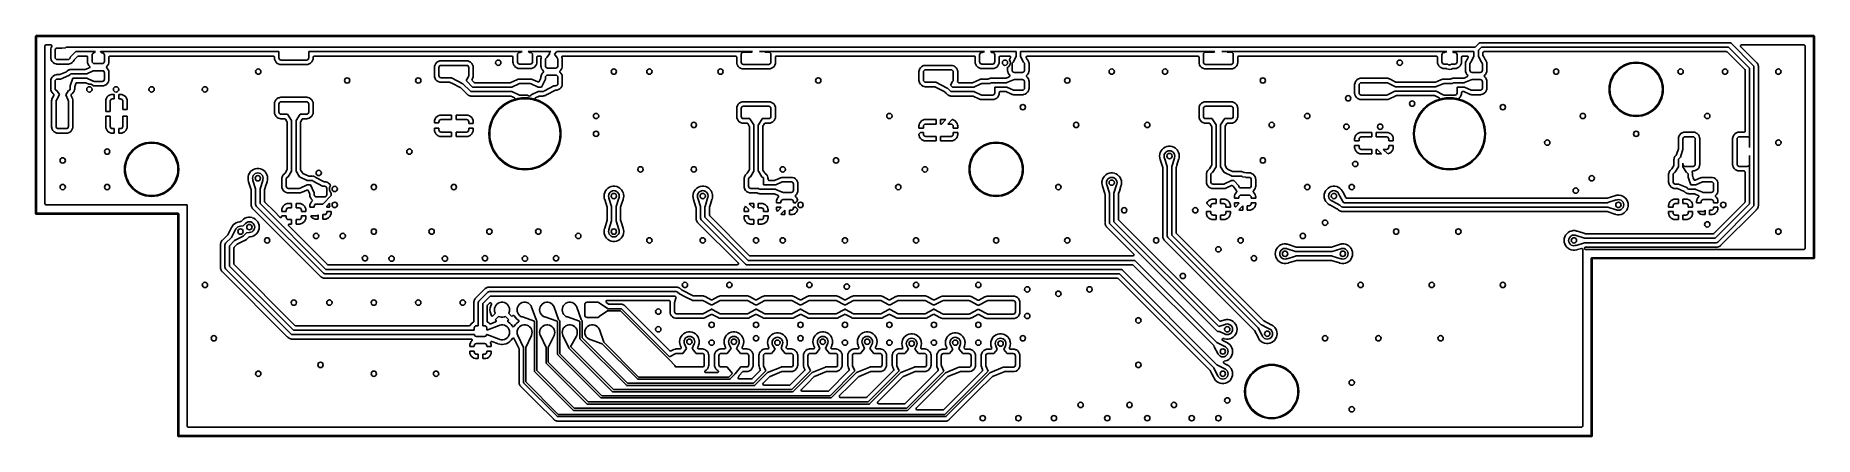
# Model space of a CAD drawing. Extents: x 1.18 to 9.06, y -3.74 to -1.97.
import ezdxf

# ---------------------------------------------------------------- set-up
doc = ezdxf.new("R2010")
doc.units = 0
doc.header["$MEASUREMENT"] = 0
doc.layers.add('BLACK', color=7, linetype='CONTINUOUS')

msp = doc.modelspace()

# ---------------------------------------------------------------- linework, layer by layer
at = {"layer": 'BLACK', "linetype": 'CONTINUOUS'}
for p, q in [((1.1791, -1.9685), (1.1797, -1.9671)), ((1.1791, -2.7559), (1.1791, -1.9685)), ((1.1797, -1.9671), (1.1811, -1.9665)), ((1.1811, -1.9665), (9.0551, -1.9665)), ((9.0551, -1.9665), (9.0565, -1.9671)), ((9.0565, -1.9671), (9.0571, -1.9685)), ((9.0571, -1.9685), (9.0571, -2.9528)), ((1.1831, -1.9705), (1.1831, -2.7539)), ((9.0531, -1.9705), (1.1831, -1.9705)), ((1.2205, -2.0128), (1.2212, -2.0101)), ((1.2205, -2.5591), (1.2205, -2.0128)), ((1.2212, -2.0101), (1.2233, -2.0083)), ((1.2233, -2.0083), (1.2254, -2.0079)), ((1.2254, -2.0079), (1.2467, -2.0079)), ((1.2465, -2.0255), (1.246, -2.0295)), ((1.246, -2.0295), (1.246, -2.065)), ((1.2486, -2.0189), (1.2465, -2.0255)), ((1.2465, -2.0255), (1.2465, -2.0255)), ((1.2465, -2.0255), (1.2465, -2.0255)), ((1.2467, -2.0079), (1.2493, -2.0086)), ((1.2509, -2.0153), (1.2486, -2.0189)), ((1.2486, -2.0189), (1.2486, -2.0189)), ((1.2493, -2.0086), (1.2511, -2.0107)), ((1.2515, -2.0135), (1.2509, -2.0153)), ((1.2511, -2.0107), (1.2515, -2.0135)), ((1.2657, -2.0315), (1.2665, -2.0277)), ((1.2657, -2.063), (1.2657, -2.0315)), ((1.2665, -2.0277), (1.2686, -2.0245)), ((1.2686, -2.0245), (1.2718, -2.0224)), ((1.2718, -2.0224), (1.2756, -2.0217)), ((1.2756, -2.0217), (1.2954, -2.0217)), ((1.2954, -2.0217), (1.2954, -2.0216)), ((1.2954, -2.0216), (1.2955, -2.0216)), ((1.2955, -2.0216), (1.312, -2.0206)), ((1.312, -2.0206), (1.3151, -2.0185)), ((1.3151, -2.0185), (1.3189, -2.0177)), ((1.3189, -2.0177), (1.3189, -2.0177)), ((1.3189, -2.0177), (1.4567, -2.0177)), ((1.3573, -2.0375), (1.3329, -2.0627)), ((1.4438, -2.0374), (1.3573, -2.0374)), ((1.3573, -2.0374), (1.3573, -2.0375)), ((1.4299, -2.0494), (1.432, -2.0462)), ((1.432, -2.0462), (1.4352, -2.0441)), ((1.4352, -2.0441), (1.4374, -2.0436)), ((1.4374, -2.0436), (1.4376, -2.0434)), ((1.4376, -2.0434), (1.4438, -2.0374)), ((1.4567, -2.0177), (3.3465, -2.0177)), ((2.2569, -2.0374), (1.4665, -2.0374)), ((1.4665, -2.0374), (1.4665, -2.0386)), ((1.4665, -2.0386), (1.4739, -2.0433)), ((1.4739, -2.0433), (1.4744, -2.0433)), ((1.4744, -2.0433), (1.4782, -2.0441)), ((1.4782, -2.0441), (1.4814, -2.0462)), ((1.4814, -2.0462), (1.4835, -2.0494)), ((2.2569, -2.065), (2.2569, -2.0374)), ((3.3346, -2.0374), (2.3888, -2.0374)), ((2.3888, -2.0374), (2.3888, -2.065)), ((3.313, -2.0512), (3.3137, -2.0474)), ((3.3137, -2.0474), (3.3159, -2.0442)), ((3.3159, -2.0442), (3.3191, -2.0421)), ((3.3191, -2.0421), (3.3228, -2.0413)), ((3.3228, -2.0413), (3.3238, -2.0413)), ((3.3238, -2.0413), (3.3346, -2.0374)), ((3.3465, -2.0177), (3.4843, -2.0177)), ((3.4605, -2.0374), (3.3604, -2.0374)), ((3.3604, -2.0374), (3.3652, -2.0411)), ((3.3652, -2.0411), (3.3653, -2.0413)), ((3.3653, -2.0413), (3.3701, -2.0413)), ((3.3701, -2.0413), (3.3738, -2.0421)), ((3.3738, -2.0421), (3.377, -2.0442)), ((3.377, -2.0442), (3.3792, -2.0474)), ((3.3792, -2.0474), (3.3799, -2.0512)), ((3.4438, -2.0633), (3.4547, -2.0472)), ((3.4547, -2.0472), (3.4555, -2.0435)), ((3.4555, -2.0435), (3.4576, -2.0403)), ((3.4576, -2.0403), (3.4605, -2.0374)), ((3.4883, -2.0374), (3.4771, -2.0486)), ((3.4843, -2.0177), (3.4843, -2.0177)), ((3.4843, -2.0177), (3.4843, -2.0177)), ((3.4843, -2.0177), (4.3701, -2.0177)), ((4.3545, -2.0374), (3.4883, -2.0374)), ((4.3041, -2.0492), (4.3049, -2.0454)), ((4.3049, -2.0454), (4.307, -2.0423)), ((4.307, -2.0423), (4.3102, -2.0401)), ((4.3102, -2.0401), (4.314, -2.0394)), ((4.314, -2.0394), (4.3516, -2.0394)), ((4.3516, -2.0394), (4.3518, -2.0391)), ((4.3518, -2.0391), (4.3545, -2.0374)), ((4.3518, -2.0391), (4.3518, -2.0391)), ((4.3701, -2.0177), (5.3937, -2.0177)), ((5.3819, -2.0374), (4.3858, -2.0374)), ((4.3858, -2.0374), (4.4095, -2.0393)), ((4.4095, -2.0393), (4.4097, -2.0394)), ((4.4097, -2.0394), (4.4262, -2.0394)), ((4.4262, -2.0394), (4.4299, -2.0401)), ((4.4299, -2.0401), (4.4331, -2.0423)), ((4.4331, -2.0423), (4.4353, -2.0454)), ((4.4353, -2.0454), (4.436, -2.0492)), ((5.3602, -2.0512), (5.361, -2.0474)), ((5.361, -2.0474), (5.3631, -2.0442)), ((5.3631, -2.0442), (5.3663, -2.0421)), ((5.3663, -2.0421), (5.3701, -2.0413)), ((5.3701, -2.0413), (5.3711, -2.0413)), ((5.3711, -2.0413), (5.3819, -2.0374)), ((5.3937, -2.0177), (5.5315, -2.0177)), ((5.5217, -2.0374), (5.4076, -2.0374)), ((5.4076, -2.0374), (5.4124, -2.0411)), ((5.4124, -2.0411), (5.4126, -2.0413)), ((5.4126, -2.0413), (5.4173, -2.0413)), ((5.4173, -2.0413), (5.4211, -2.0421)), ((5.4211, -2.0421), (5.4243, -2.0442)), ((5.4243, -2.0442), (5.4264, -2.0474)), ((5.4264, -2.0474), (5.4272, -2.0512)), ((5.5217, -2.0592), (5.5217, -2.0374)), ((5.5315, -2.0177), (6.4173, -2.0177)), ((6.4018, -2.0374), (5.5413, -2.0374)), ((5.5413, -2.0374), (5.5413, -2.0592)), ((6.3514, -2.0492), (6.3521, -2.0454)), ((6.3521, -2.0454), (6.3543, -2.0423)), ((6.3543, -2.0423), (6.3575, -2.0401)), ((6.3575, -2.0401), (6.3612, -2.0394)), ((6.3612, -2.0394), (6.3989, -2.0394)), ((6.3989, -2.0394), (6.399, -2.0391)), ((6.399, -2.0391), (6.4018, -2.0374)), ((6.399, -2.0391), (6.399, -2.0391)), ((6.4173, -2.0177), (7.4409, -2.0177)), ((7.4291, -2.0374), (6.4331, -2.0374)), ((6.4331, -2.0374), (6.4567, -2.0393)), ((6.4567, -2.0393), (6.4569, -2.0394)), ((6.4569, -2.0394), (6.4734, -2.0394)), ((6.4734, -2.0394), (6.4772, -2.0401)), ((6.4772, -2.0401), (6.4804, -2.0423)), ((6.4804, -2.0423), (6.4825, -2.0454)), ((6.4825, -2.0454), (6.4833, -2.0492)), ((7.4075, -2.0512), (7.4082, -2.0474)), ((7.4082, -2.0474), (7.4104, -2.0442)), ((7.4104, -2.0442), (7.4136, -2.0421)), ((7.4136, -2.0421), (7.4173, -2.0413)), ((7.4173, -2.0413), (7.4183, -2.0413)), ((7.4183, -2.0413), (7.4291, -2.0374)), ((7.4409, -2.0177), (7.555, -2.0177)), ((7.5492, -2.0374), (7.4549, -2.0374)), ((7.4549, -2.0374), (7.4596, -2.0411)), ((7.4596, -2.0411), (7.4598, -2.0413)), ((7.4598, -2.0413), (7.4646, -2.0413)), ((7.4646, -2.0413), (7.4683, -2.0421)), ((7.4683, -2.0421), (7.4715, -2.0442)), ((7.4715, -2.0442), (7.4737, -2.0474)), ((7.4737, -2.0474), (7.4744, -2.0512)), ((7.5492, -2.0592), (7.5492, -2.0374)), ((7.555, -2.0177), (7.5718, -2.0009)), ((7.5828, -2.0177), (7.5689, -2.0316)), ((7.5689, -2.0316), (7.5689, -2.0592)), ((7.5718, -2.0009), (7.575, -1.9988)), ((7.575, -1.9988), (7.5787, -1.998)), ((7.5787, -1.998), (8.6811, -1.998)), ((7.5787, -1.998), (7.5787, -1.998)), ((8.677, -2.0177), (7.5828, -2.0177)), ((7.5886, -2.0423), (7.5894, -2.0397)), ((7.5886, -2.0525), (7.5886, -2.0423)), ((7.5894, -2.0397), (7.5915, -2.0379)), ((7.5915, -2.0379), (7.5935, -2.0374)), ((7.5935, -2.0374), (8.6668, -2.0374)), ((8.6668, -2.0374), (8.6695, -2.0382)), ((8.6695, -2.0382), (8.6703, -2.0389)), ((8.6703, -2.0389), (8.7486, -2.1171)), ((8.7697, -2.1104), (8.677, -2.0177)), ((8.6811, -1.998), (8.6849, -1.9988)), ((8.6849, -1.9988), (8.6881, -2.0009)), ((8.6881, -2.0009), (8.7865, -2.0993)), ((8.7299, -2.0138), (8.7301, -2.011)), ((8.7312, -2.0162), (8.7299, -2.0138)), ((8.7301, -2.011), (8.7317, -2.0088)), ((8.8001, -2.0851), (8.7312, -2.0162)), ((8.7317, -2.0088), (8.7343, -2.0079)), ((8.7343, -2.0079), (8.7347, -2.0079)), ((8.7347, -2.0079), (9.0109, -2.0079)), ((9.0109, -2.0079), (9.0135, -2.0086)), ((9.0135, -2.0086), (9.0153, -2.0107)), ((9.0153, -2.0107), (9.0157, -2.0128)), ((9.0157, -2.0128), (9.0157, -2.9085)), ((9.0531, -2.9508), (9.0531, -1.9705)), ((1.246, -2.065), (1.246, -2.065)), ((1.246, -2.065), (1.2465, -2.069)), ((1.2465, -2.069), (1.2465, -2.069)), ((1.2465, -2.069), (1.2478, -2.073)), ((1.2478, -2.073), (1.2486, -2.0756)), ((1.2486, -2.0756), (1.2523, -2.0814)), ((1.2523, -2.0814), (1.2571, -2.0863)), ((1.2571, -2.0863), (1.263, -2.09)), ((1.263, -2.09), (1.2696, -2.0921)), ((1.2665, -2.0668), (1.2657, -2.063)), ((1.2686, -2.07), (1.2665, -2.0668)), ((1.2718, -2.0721), (1.2686, -2.07)), ((1.2696, -2.0921), (1.2736, -2.0925)), ((1.2756, -2.0728), (1.2718, -2.0721)), ((1.2736, -2.0925), (1.3248, -2.0925)), ((1.3228, -2.0728), (1.2756, -2.0728)), ((1.3154, -2.1266), (1.2859, -2.1393)), ((1.3169, -2.1256), (1.3154, -2.1266)), ((1.3174, -2.1251), (1.3169, -2.1256)), ((1.3195, -2.1229), (1.3174, -2.1251)), ((1.3197, -2.1227), (1.3195, -2.1229)), ((1.3199, -2.1225), (1.3197, -2.1227)), ((1.3197, -2.1227), (1.3197, -2.1227)), ((1.3201, -2.1223), (1.3199, -2.1225)), ((1.3199, -2.1225), (1.3199, -2.1225)), ((1.3227, -2.1207), (1.3201, -2.1223)), ((1.3252, -2.1191), (1.3227, -2.1207)), ((1.3266, -2.0721), (1.3228, -2.0728)), ((1.3248, -2.0925), (1.3289, -2.0921)), ((1.3255, -2.119), (1.3252, -2.1191)), ((1.3258, -2.1188), (1.3255, -2.119)), ((1.3255, -2.119), (1.3255, -2.119)), ((1.326, -2.1187), (1.3258, -2.1188)), ((1.3258, -2.1188), (1.3258, -2.1188)), ((1.3289, -2.1178), (1.326, -2.1187)), ((1.3298, -2.07), (1.3266, -2.0721)), ((1.3289, -2.0921), (1.3354, -2.09)), ((1.3317, -2.1167), (1.3289, -2.1178)), ((1.3319, -2.0668), (1.3298, -2.07)), ((1.332, -2.1167), (1.3317, -2.1167)), ((1.3327, -2.063), (1.3319, -2.0668)), ((1.3323, -2.1166), (1.332, -2.1167)), ((1.332, -2.1167), (1.332, -2.1167)), ((1.3326, -2.1165), (1.3323, -2.1166)), ((1.3323, -2.1166), (1.3323, -2.1166)), ((1.3351, -2.1163), (1.3326, -2.1165)), ((1.3329, -2.0627), (1.3327, -2.0628)), ((1.3327, -2.0628), (1.3327, -2.063)), ((1.3356, -2.1163), (1.3351, -2.1163)), ((1.3354, -2.09), (1.3413, -2.0863)), ((1.336, -2.1162), (1.3356, -2.1163)), ((1.3369, -2.1161), (1.336, -2.1162)), ((1.3372, -2.1161), (1.3369, -2.1161)), ((1.3374, -2.1161), (1.3372, -2.1161)), ((1.3377, -2.1161), (1.3374, -2.1161)), ((1.3394, -2.1159), (1.3377, -2.1161)), ((1.3404, -2.1161), (1.3394, -2.1159)), ((1.3411, -2.1161), (1.3404, -2.1161)), ((1.3999, -2.1161), (1.3411, -2.1161)), ((1.3413, -2.0863), (1.3462, -2.0814)), ((1.3462, -2.0814), (1.3498, -2.0756)), ((1.3498, -2.0756), (1.3503, -2.074)), ((1.3503, -2.074), (1.3514, -2.0722)), ((1.3514, -2.0722), (1.3646, -2.0586)), ((1.3646, -2.0586), (1.367, -2.0572)), ((1.367, -2.0572), (1.3681, -2.0571)), ((1.3681, -2.0571), (1.4045, -2.0571)), ((1.4018, -2.1157), (1.3999, -2.1161)), ((1.4026, -2.1154), (1.4018, -2.1157)), ((1.4164, -2.1093), (1.4026, -2.1154)), ((1.4045, -2.0571), (1.4072, -2.0579)), ((1.4058, -2.1357), (1.4349, -2.1229)), ((1.4072, -2.0579), (1.409, -2.06)), ((1.409, -2.06), (1.4094, -2.062)), ((1.4094, -2.062), (1.4094, -2.0827)), ((1.4094, -2.0827), (1.4094, -2.0827)), ((1.4094, -2.0827), (1.4098, -2.0867)), ((1.4098, -2.0867), (1.4098, -2.0867)), ((1.4098, -2.0867), (1.412, -2.0933)), ((1.412, -2.0933), (1.412, -2.0933)), ((1.412, -2.0933), (1.4125, -2.0941)), ((1.4125, -2.0941), (1.4156, -2.0991)), ((1.4156, -2.0991), (1.4156, -2.0992)), ((1.4156, -2.0992), (1.4179, -2.1014)), ((1.4174, -2.1088), (1.4164, -2.1093)), ((1.419, -2.1066), (1.4174, -2.1088)), ((1.4179, -2.1014), (1.4192, -2.1038)), ((1.4192, -2.1038), (1.419, -2.1066)), ((1.4291, -2.0531), (1.4299, -2.0494)), ((1.4291, -2.0807), (1.4291, -2.0531)), ((1.4299, -2.0845), (1.4291, -2.0807)), ((1.432, -2.0877), (1.4299, -2.0845)), ((1.4352, -2.0898), (1.432, -2.0877)), ((1.4349, -2.1229), (1.435, -2.1229)), ((1.435, -2.1229), (1.4352, -2.1228)), ((1.439, -2.0906), (1.4352, -2.0898)), ((1.4352, -2.1228), (1.439, -2.122)), ((1.4744, -2.0906), (1.439, -2.0906)), ((1.439, -2.122), (1.4744, -2.122)), ((1.4782, -2.0898), (1.4744, -2.0906)), ((1.4744, -2.122), (1.4782, -2.1228)), ((1.4814, -2.0877), (1.4782, -2.0898)), ((1.4782, -2.1228), (1.4814, -2.1249)), ((1.4835, -2.0845), (1.4814, -2.0877)), ((1.4814, -2.1249), (1.4835, -2.1281)), ((1.4835, -2.0494), (1.4843, -2.0531)), ((1.4843, -2.0807), (1.4835, -2.0845)), ((1.4843, -2.0531), (1.4843, -2.0807)), ((1.4927, -2.1073), (1.4929, -2.1046)), ((1.4941, -2.1098), (1.4927, -2.1073)), ((1.4929, -2.1046), (1.4941, -2.1028)), ((1.4941, -2.1028), (1.4958, -2.1011)), ((1.4977, -2.1134), (1.4941, -2.1098)), ((1.4958, -2.1011), (1.4977, -2.0992)), ((1.4977, -2.0992), (1.5014, -2.0933)), ((1.5014, -2.1193), (1.4977, -2.1134)), ((1.5014, -2.0933), (1.5035, -2.0867)), ((1.5032, -2.1249), (1.5014, -2.1193)), ((1.5035, -2.1259), (1.5032, -2.1249)), ((1.5035, -2.0867), (1.504, -2.0827)), ((1.5039, -2.1294), (1.5035, -2.1259)), ((1.5035, -2.1259), (1.5035, -2.1259)), ((1.504, -2.062), (1.5047, -2.0593)), ((1.504, -2.0827), (1.504, -2.062)), ((1.5047, -2.0593), (1.5068, -2.0575)), ((1.5068, -2.0575), (1.5088, -2.0571)), ((1.5088, -2.0571), (2.2323, -2.0571)), ((2.2323, -2.0571), (2.2349, -2.0579)), ((2.2349, -2.0579), (2.2367, -2.06)), ((2.2367, -2.06), (2.2372, -2.062)), ((2.2372, -2.062), (2.2372, -2.0669)), ((2.2372, -2.0669), (2.2376, -2.071)), ((2.2376, -2.071), (2.2386, -2.0741)), ((2.2386, -2.0741), (2.2398, -2.0775)), ((2.2398, -2.0775), (2.2434, -2.0834)), ((2.2434, -2.0834), (2.2483, -2.0883)), ((2.2483, -2.0883), (2.2542, -2.0919)), ((2.2542, -2.0919), (2.2607, -2.0941)), ((2.2576, -2.0687), (2.2569, -2.065)), ((2.2598, -2.0719), (2.2576, -2.0687)), ((2.263, -2.0741), (2.2598, -2.0719)), ((2.2607, -2.0941), (2.2648, -2.0945)), ((2.2667, -2.0748), (2.263, -2.0741)), ((2.2648, -2.0945), (2.2648, -2.0945)), ((2.2648, -2.0945), (2.3809, -2.0945)), ((2.3789, -2.0748), (2.2667, -2.0748)), ((2.3827, -2.0741), (2.3789, -2.0748)), ((2.3809, -2.0945), (2.385, -2.0941)), ((2.3809, -2.0945), (2.3809, -2.0945)), ((2.3859, -2.0719), (2.3827, -2.0741)), ((2.385, -2.0941), (2.3915, -2.0919)), ((2.388, -2.0687), (2.3859, -2.0719)), ((2.3888, -2.065), (2.388, -2.0687)), ((2.3915, -2.0919), (2.3974, -2.0883)), ((2.3974, -2.0883), (2.4023, -2.0834)), ((2.4023, -2.0834), (2.4059, -2.0775)), ((2.4059, -2.0775), (2.4081, -2.071)), ((2.4081, -2.071), (2.4085, -2.0669)), ((2.4085, -2.062), (2.4093, -2.0593)), ((2.4085, -2.0669), (2.4085, -2.062)), ((2.4093, -2.0593), (2.4113, -2.0575)), ((2.4113, -2.0575), (2.4134, -2.0571)), ((2.4134, -2.0571), (3.2884, -2.0571)), ((2.9463, -2.1023), (2.9458, -2.1063)), ((2.9458, -2.1063), (2.9458, -2.1457)), ((2.9482, -2.0963), (2.9463, -2.1023)), ((2.9463, -2.1023), (2.9463, -2.1023)), ((2.9463, -2.1023), (2.9463, -2.1023)), ((2.9484, -2.0957), (2.9482, -2.0963)), ((2.9521, -2.0898), (2.9484, -2.0957)), ((2.9484, -2.0957), (2.9484, -2.0957)), ((2.9569, -2.0849), (2.9521, -2.0898)), ((2.9628, -2.0813), (2.9569, -2.0849)), ((2.9669, -2.0799), (2.9628, -2.0813)), ((2.9628, -2.0813), (2.9628, -2.0813)), ((2.9656, -2.1083), (2.9663, -2.1045)), ((2.9656, -2.1437), (2.9656, -2.1083)), ((2.9663, -2.1045), (2.9684, -2.1013)), ((2.9694, -2.0791), (2.9669, -2.0799)), ((2.9684, -2.1013), (2.9716, -2.0992)), ((2.9734, -2.0787), (2.9694, -2.0791)), ((2.9694, -2.0791), (2.9694, -2.0791)), ((2.9716, -2.0992), (2.9754, -2.0984)), ((3.0896, -2.0787), (2.9734, -2.0787)), ((2.9734, -2.0787), (2.9734, -2.0787)), ((2.9754, -2.0984), (3.0876, -2.0984)), ((3.0876, -2.0984), (3.0914, -2.0992)), ((3.0936, -2.0791), (3.0896, -2.0787)), ((3.0896, -2.0787), (3.0896, -2.0787)), ((3.0914, -2.0992), (3.0946, -2.1013)), ((3.1001, -2.0813), (3.0936, -2.0791)), ((3.0936, -2.0791), (3.0936, -2.0791)), ((3.0946, -2.1013), (3.0967, -2.1045)), ((3.0967, -2.1045), (3.0974, -2.1083)), ((3.0974, -2.1083), (3.0974, -2.1437)), ((3.1002, -2.0813), (3.1001, -2.0813)), ((3.1024, -2.0827), (3.1002, -2.0813)), ((3.1002, -2.0813), (3.1002, -2.0813)), ((3.106, -2.0849), (3.1024, -2.0827)), ((3.1109, -2.0898), (3.106, -2.0849)), ((3.1146, -2.0957), (3.1109, -2.0898)), ((3.1167, -2.1023), (3.1146, -2.0957)), ((3.1171, -2.1063), (3.1167, -2.1023)), ((3.1171, -2.1457), (3.1171, -2.1063)), ((3.2884, -2.0571), (3.291, -2.0579)), ((3.291, -2.0579), (3.2928, -2.06)), ((3.2928, -2.06), (3.2933, -2.062)), ((3.2933, -2.062), (3.2933, -2.0846)), ((3.2933, -2.0846), (3.2933, -2.0846)), ((3.2933, -2.0846), (3.2937, -2.0887)), ((3.2937, -2.0887), (3.2937, -2.0887)), ((3.2937, -2.0887), (3.2959, -2.0952)), ((3.2959, -2.0952), (3.2959, -2.0952)), ((3.2959, -2.0952), (3.2971, -2.0972)), ((3.2971, -2.0972), (3.2995, -2.1011)), ((3.2995, -2.1011), (3.3044, -2.106)), ((3.3044, -2.106), (3.3103, -2.1096)), ((3.3103, -2.1096), (3.3168, -2.1118)), ((3.313, -2.0827), (3.313, -2.0512)), ((3.3137, -2.0864), (3.313, -2.0827)), ((3.3159, -2.0896), (3.3137, -2.0864)), ((3.3191, -2.0918), (3.3159, -2.0896)), ((3.3168, -2.1118), (3.3209, -2.1122)), ((3.3228, -2.0925), (3.3191, -2.0918)), ((3.3209, -2.1122), (3.372, -2.1122)), ((3.3701, -2.0925), (3.3228, -2.0925)), ((3.3738, -2.0918), (3.3701, -2.0925)), ((3.372, -2.1122), (3.3761, -2.1118)), ((3.377, -2.0896), (3.3738, -2.0918)), ((3.3761, -2.1118), (3.3827, -2.1096)), ((3.3792, -2.0864), (3.377, -2.0896)), ((3.3799, -2.0827), (3.3792, -2.0864)), ((3.3799, -2.0512), (3.3799, -2.0827)), ((3.3827, -2.1096), (3.3885, -2.106)), ((3.3885, -2.106), (3.3934, -2.1011)), ((3.3934, -2.1011), (3.397, -2.0952)), ((3.397, -2.0952), (3.3992, -2.0887)), ((3.3992, -2.0887), (3.3996, -2.0846)), ((3.3996, -2.062), (3.4004, -2.0593)), ((3.3996, -2.0846), (3.3996, -2.062)), ((3.4004, -2.0593), (3.4025, -2.0575)), ((3.4025, -2.0575), (3.4045, -2.0571)), ((3.4045, -2.0571), (3.4142, -2.0571)), ((3.4142, -2.0571), (3.4168, -2.0579)), ((3.4168, -2.0579), (3.4186, -2.06)), ((3.4177, -2.0668), (3.4173, -2.0709)), ((3.4173, -2.0709), (3.4173, -2.1024)), ((3.4173, -2.1024), (3.4173, -2.1024)), ((3.4173, -2.1024), (3.4177, -2.1064)), ((3.4188, -2.0635), (3.4177, -2.0668)), ((3.4177, -2.0668), (3.4177, -2.0668)), ((3.4177, -2.1064), (3.4177, -2.1064)), ((3.4177, -2.1064), (3.4199, -2.113)), ((3.4186, -2.06), (3.419, -2.0627)), ((3.419, -2.0627), (3.4188, -2.0635)), ((3.4199, -2.113), (3.4199, -2.113)), ((3.4199, -2.113), (3.4204, -2.1138)), ((3.4204, -2.1138), (3.4235, -2.1188)), ((3.4235, -2.1188), (3.4235, -2.1188)), ((3.4235, -2.1188), (3.4272, -2.1225)), ((3.4272, -2.1225), (3.4285, -2.1249)), ((3.4285, -2.1249), (3.4283, -2.1277)), ((3.437, -2.0728), (3.4378, -2.0691)), ((3.437, -2.1004), (3.437, -2.0728)), ((3.4378, -2.1042), (3.437, -2.1004)), ((3.4378, -2.0691), (3.4399, -2.0659)), ((3.4399, -2.1074), (3.4378, -2.1042)), ((3.4399, -2.0659), (3.4431, -2.0637)), ((3.4431, -2.1095), (3.4399, -2.1074)), ((3.4431, -2.0637), (3.4437, -2.0636)), ((3.4469, -2.1102), (3.4431, -2.1095)), ((3.4437, -2.0636), (3.4438, -2.0633)), ((3.4437, -2.0636), (3.4437, -2.0636)), ((3.4823, -2.1102), (3.4469, -2.1102)), ((3.4771, -2.0486), (3.4771, -2.0487)), ((3.4771, -2.0487), (3.489, -2.0655)), ((3.4861, -2.1095), (3.4823, -2.1102)), ((3.4892, -2.1074), (3.4861, -2.1095)), ((3.489, -2.0655), (3.489, -2.0657)), ((3.489, -2.0657), (3.4892, -2.0659)), ((3.4892, -2.0659), (3.4914, -2.0691)), ((3.4914, -2.1042), (3.4892, -2.1074)), ((3.4914, -2.0691), (3.4921, -2.0728)), ((3.4921, -2.1004), (3.4914, -2.1042)), ((3.4921, -2.0728), (3.4921, -2.1004)), ((3.5006, -2.127), (3.5008, -2.1243)), ((3.5019, -2.1294), (3.5006, -2.127)), ((3.5008, -2.1243), (3.5019, -2.1225)), ((3.5019, -2.1225), (3.5037, -2.1207)), ((3.5037, -2.1207), (3.5056, -2.1188)), ((3.5056, -2.1188), (3.5092, -2.113)), ((3.5092, -2.113), (3.5114, -2.1064)), ((3.5102, -2.0608), (3.5116, -2.0584)), ((3.5103, -2.0635), (3.5102, -2.0608)), ((3.5114, -2.0668), (3.5103, -2.0635)), ((3.5118, -2.0709), (3.5114, -2.0668)), ((3.5114, -2.1064), (3.5118, -2.1024)), ((3.5116, -2.0584), (3.5141, -2.0572)), ((3.5118, -2.1024), (3.5118, -2.0709)), ((3.5141, -2.0572), (3.515, -2.0571)), ((3.515, -2.0571), (4.2795, -2.0571)), ((4.2795, -2.0571), (4.2822, -2.0579)), ((4.2822, -2.0579), (4.284, -2.06)), ((4.284, -2.06), (4.2844, -2.062)), ((4.2844, -2.062), (4.2844, -2.0866)), ((4.2844, -2.0866), (4.2848, -2.0907)), ((4.2848, -2.0907), (4.2866, -2.0961)), ((4.2866, -2.0961), (4.287, -2.0972)), ((4.287, -2.0972), (4.2906, -2.1031)), ((4.2906, -2.1031), (4.2955, -2.108)), ((4.2955, -2.108), (4.3014, -2.1116)), ((4.3014, -2.1116), (4.308, -2.1138)), ((4.3041, -2.0846), (4.3041, -2.0492)), ((4.3049, -2.0884), (4.3041, -2.0846)), ((4.307, -2.0916), (4.3049, -2.0884)), ((4.3102, -2.0937), (4.307, -2.0916)), ((4.308, -2.1138), (4.312, -2.1142)), ((4.314, -2.0945), (4.3102, -2.0937)), ((4.312, -2.1142), (4.312, -2.1142)), ((4.312, -2.1142), (4.4281, -2.1142)), ((4.4262, -2.0945), (4.314, -2.0945)), ((4.4299, -2.0937), (4.4262, -2.0945)), ((4.4281, -2.1142), (4.4322, -2.1138)), ((4.4281, -2.1142), (4.4281, -2.1142)), ((4.4331, -2.0916), (4.4299, -2.0937)), ((4.4322, -2.1138), (4.4388, -2.1116)), ((4.4353, -2.0884), (4.4331, -2.0916)), ((4.436, -2.0846), (4.4353, -2.0884)), ((4.436, -2.0492), (4.436, -2.0846)), ((4.4388, -2.1116), (4.4446, -2.108)), ((4.4446, -2.108), (4.4495, -2.1031)), ((4.4495, -2.1031), (4.4531, -2.0972)), ((4.4531, -2.0972), (4.4553, -2.0907)), ((4.4553, -2.0907), (4.4557, -2.0866)), ((4.4557, -2.062), (4.4565, -2.0593)), ((4.4557, -2.0866), (4.4557, -2.062)), ((4.4565, -2.0593), (4.4586, -2.0575)), ((4.4586, -2.0575), (4.4606, -2.0571)), ((4.4606, -2.0571), (5.3356, -2.0571)), ((5.0919, -2.1219), (5.0915, -2.126)), ((5.0915, -2.126), (5.0915, -2.1654)), ((5.0937, -2.1167), (5.0919, -2.1219)), ((5.0919, -2.1219), (5.0919, -2.1219)), ((5.0919, -2.1219), (5.0919, -2.1219)), ((5.0941, -2.1154), (5.0937, -2.1167)), ((5.0977, -2.1095), (5.0941, -2.1154)), ((5.0941, -2.1154), (5.0941, -2.1154)), ((5.1026, -2.1046), (5.0977, -2.1095)), ((5.1085, -2.101), (5.1026, -2.1046)), ((5.1132, -2.0994), (5.1085, -2.101)), ((5.1085, -2.101), (5.1085, -2.101)), ((5.1112, -2.128), (5.112, -2.1242)), ((5.112, -2.1242), (5.1141, -2.121)), ((5.115, -2.0988), (5.1132, -2.0994)), ((5.1141, -2.121), (5.1173, -2.1189)), ((5.1191, -2.0984), (5.115, -2.0988)), ((5.115, -2.0988), (5.115, -2.0988)), ((5.1173, -2.1189), (5.1211, -2.1181)), ((5.2352, -2.0984), (5.1191, -2.0984)), ((5.1191, -2.0984), (5.1191, -2.0984)), ((5.1211, -2.1181), (5.2333, -2.1181)), ((5.2333, -2.1181), (5.237, -2.1189)), ((5.2393, -2.0988), (5.2352, -2.0984)), ((5.2352, -2.0984), (5.2352, -2.0984)), ((5.237, -2.1189), (5.2402, -2.121)), ((5.2458, -2.101), (5.2393, -2.0988)), ((5.2393, -2.0988), (5.2393, -2.0988)), ((5.2402, -2.121), (5.2424, -2.1242)), ((5.2424, -2.1242), (5.2431, -2.128)), ((5.2479, -2.1022), (5.2458, -2.101)), ((5.2458, -2.101), (5.2458, -2.101)), ((5.2458, -2.101), (5.2458, -2.101)), ((5.2517, -2.1046), (5.2479, -2.1022)), ((5.2566, -2.1095), (5.2517, -2.1046)), ((5.2602, -2.1154), (5.2566, -2.1095)), ((5.2624, -2.1219), (5.2602, -2.1154)), ((5.2628, -2.126), (5.2624, -2.1219)), ((5.2628, -2.1654), (5.2628, -2.126)), ((5.3356, -2.0571), (5.3383, -2.0579)), ((5.3383, -2.0579), (5.3401, -2.06)), ((5.3401, -2.06), (5.3405, -2.062)), ((5.3405, -2.062), (5.3405, -2.0846)), ((5.3405, -2.0846), (5.3405, -2.0846)), ((5.3405, -2.0846), (5.3409, -2.0887)), ((5.3409, -2.0887), (5.3409, -2.0887)), ((5.3409, -2.0887), (5.3431, -2.0952)), ((5.3431, -2.0952), (5.3431, -2.0952)), ((5.3431, -2.0952), (5.3443, -2.0972)), ((5.3443, -2.0972), (5.3467, -2.1011)), ((5.3467, -2.1011), (5.3516, -2.106)), ((5.3516, -2.106), (5.3575, -2.1096)), ((5.3575, -2.1096), (5.3641, -2.1118)), ((5.3602, -2.0827), (5.3602, -2.0512)), ((5.361, -2.0864), (5.3602, -2.0827)), ((5.3631, -2.0896), (5.361, -2.0864)), ((5.3663, -2.0918), (5.3631, -2.0896)), ((5.3641, -2.1118), (5.3681, -2.1122)), ((5.3701, -2.0925), (5.3663, -2.0918)), ((5.3681, -2.1122), (5.4193, -2.1122)), ((5.4173, -2.0925), (5.3701, -2.0925)), ((5.4211, -2.0918), (5.4173, -2.0925)), ((5.4193, -2.1122), (5.4233, -2.1118)), ((5.4243, -2.0896), (5.4211, -2.0918)), ((5.4233, -2.1118), (5.4299, -2.1096)), ((5.4264, -2.0864), (5.4243, -2.0896)), ((5.4272, -2.0827), (5.4264, -2.0864)), ((5.4272, -2.0512), (5.4272, -2.0827)), ((5.4299, -2.1096), (5.4358, -2.106)), ((5.4358, -2.106), (5.4407, -2.1011)), ((5.4407, -2.1011), (5.4443, -2.0952)), ((5.4443, -2.0952), (5.4465, -2.0887)), ((5.4465, -2.0887), (5.4469, -2.0846)), ((5.4469, -2.062), (5.4476, -2.0593)), ((5.4469, -2.0846), (5.4469, -2.062)), ((5.4476, -2.0593), (5.4497, -2.0575)), ((5.4497, -2.0575), (5.4518, -2.0571)), ((5.4518, -2.0571), (5.492, -2.0571)), ((5.4843, -2.1071), (5.4842, -2.1071)), ((5.4842, -2.1071), (5.4842, -2.122)), ((5.4842, -2.122), (5.4842, -2.122)), ((5.4842, -2.122), (5.4846, -2.1261)), ((5.4891, -2.1033), (5.4843, -2.1071)), ((5.4846, -2.1261), (5.4846, -2.1261)), ((5.4846, -2.1261), (5.4868, -2.1327)), ((5.4929, -2.0984), (5.4891, -2.1033)), ((5.4921, -2.0721), (5.4915, -2.073)), ((5.4915, -2.073), (5.4929, -2.0748)), ((5.492, -2.0571), (5.4946, -2.0579)), ((5.4963, -2.0643), (5.4921, -2.0721)), ((5.4929, -2.0748), (5.4953, -2.0805)), ((5.4953, -2.0927), (5.4929, -2.0984)), ((5.4946, -2.0579), (5.4964, -2.06)), ((5.4953, -2.0805), (5.4961, -2.0866)), ((5.4961, -2.0866), (5.4953, -2.0927)), ((5.4968, -2.0627), (5.4963, -2.0643)), ((5.4964, -2.06), (5.4968, -2.0627)), ((5.5039, -2.0925), (5.5047, -2.0888)), ((5.5039, -2.1201), (5.5039, -2.0925)), ((5.5047, -2.1238), (5.5039, -2.1201)), ((5.5047, -2.0888), (5.5068, -2.0856)), ((5.5068, -2.127), (5.5047, -2.1238)), ((5.5068, -2.0856), (5.508, -2.0848)), ((5.51, -2.1292), (5.5068, -2.127)), ((5.508, -2.0845), (5.5215, -2.0593)), ((5.508, -2.0848), (5.508, -2.0845)), ((5.508, -2.0848), (5.508, -2.0848)), ((5.5215, -2.0593), (5.5217, -2.0592)), ((5.5413, -2.0592), (5.5414, -2.0592)), ((5.5414, -2.0592), (5.5415, -2.0593)), ((5.5415, -2.0593), (5.5549, -2.0845)), ((5.5562, -2.127), (5.553, -2.1292)), ((5.5549, -2.0845), (5.555, -2.0848)), ((5.555, -2.0848), (5.5562, -2.0856)), ((5.5562, -2.0856), (5.5583, -2.0888)), ((5.5583, -2.1238), (5.5562, -2.127)), ((5.5583, -2.0888), (5.5591, -2.0925)), ((5.5591, -2.1201), (5.5583, -2.1238)), ((5.5591, -2.0925), (5.5591, -2.1201)), ((5.5661, -2.0616), (5.5671, -2.059)), ((5.5667, -2.0643), (5.5661, -2.0616)), ((5.568, -2.0668), (5.5667, -2.0643)), ((5.5671, -2.059), (5.5693, -2.0574)), ((5.5709, -2.0721), (5.568, -2.0668)), ((5.5693, -2.0574), (5.571, -2.0571)), ((5.5717, -2.0732), (5.5709, -2.0721)), ((5.571, -2.0571), (6.3268, -2.0571)), ((5.5725, -2.0741), (5.5717, -2.0732)), ((5.5762, -2.0799), (5.5725, -2.0741)), ((5.5771, -2.0827), (5.5762, -2.0799)), ((5.5762, -2.1327), (5.5783, -2.1261)), ((5.5783, -2.0865), (5.5771, -2.0827)), ((5.5787, -2.0901), (5.5783, -2.0865)), ((5.5783, -2.0865), (5.5783, -2.0865)), ((5.5783, -2.1261), (5.5788, -2.122)), ((5.5788, -2.0906), (5.5787, -2.0901)), ((5.5788, -2.122), (5.5788, -2.0906)), ((6.3268, -2.0571), (6.3294, -2.0579)), ((6.3294, -2.0579), (6.3312, -2.06)), ((6.3312, -2.06), (6.3317, -2.062)), ((6.3317, -2.062), (6.3317, -2.0866)), ((6.3317, -2.0866), (6.3321, -2.0907)), ((6.3321, -2.0907), (6.3339, -2.0961)), ((6.3339, -2.0961), (6.3343, -2.0972)), ((6.3343, -2.0972), (6.3379, -2.1031)), ((6.3379, -2.1031), (6.3428, -2.108)), ((6.3428, -2.108), (6.3486, -2.1116)), ((6.3486, -2.1116), (6.3552, -2.1138)), ((6.3514, -2.0846), (6.3514, -2.0492)), ((6.3521, -2.0884), (6.3514, -2.0846)), ((6.3543, -2.0916), (6.3521, -2.0884)), ((6.3575, -2.0937), (6.3543, -2.0916)), ((6.3552, -2.1138), (6.3593, -2.1142)), ((6.3612, -2.0945), (6.3575, -2.0937)), ((6.3593, -2.1142), (6.3593, -2.1142)), ((6.3593, -2.1142), (6.4754, -2.1142)), ((6.4734, -2.0945), (6.3612, -2.0945)), ((6.4772, -2.0937), (6.4734, -2.0945)), ((6.4754, -2.1142), (6.4794, -2.1138)), ((6.4754, -2.1142), (6.4754, -2.1142)), ((6.4804, -2.0916), (6.4772, -2.0937)), ((6.4794, -2.1138), (6.486, -2.1116)), ((6.4825, -2.0884), (6.4804, -2.0916)), ((6.4833, -2.0846), (6.4825, -2.0884)), ((6.4833, -2.0492), (6.4833, -2.0846)), ((6.486, -2.1116), (6.4919, -2.108)), ((6.4919, -2.108), (6.4968, -2.1031)), ((6.4968, -2.1031), (6.5004, -2.0972)), ((6.5004, -2.0972), (6.5026, -2.0907)), ((6.5026, -2.0907), (6.503, -2.0866)), ((6.503, -2.062), (6.5037, -2.0593)), ((6.503, -2.0866), (6.503, -2.062)), ((6.5037, -2.0593), (6.5058, -2.0575)), ((6.5058, -2.0575), (6.5079, -2.0571)), ((6.5079, -2.0571), (7.3829, -2.0571)), ((7.3829, -2.0571), (7.3855, -2.0579)), ((7.3855, -2.0579), (7.3873, -2.06)), ((7.3873, -2.06), (7.3878, -2.062)), ((7.3878, -2.062), (7.3878, -2.0846)), ((7.3878, -2.0846), (7.3878, -2.0846)), ((7.3878, -2.0846), (7.3882, -2.0887)), ((7.3882, -2.0887), (7.3882, -2.0887)), ((7.3882, -2.0887), (7.3904, -2.0952)), ((7.3904, -2.0952), (7.3904, -2.0952)), ((7.3904, -2.0952), (7.3916, -2.0972)), ((7.3916, -2.0972), (7.394, -2.1011)), ((7.394, -2.1011), (7.3989, -2.106)), ((7.3989, -2.106), (7.4048, -2.1096)), ((7.4048, -2.1096), (7.4113, -2.1118)), ((7.4075, -2.0827), (7.4075, -2.0512)), ((7.4082, -2.0864), (7.4075, -2.0827)), ((7.4104, -2.0896), (7.4082, -2.0864)), ((7.4136, -2.0918), (7.4104, -2.0896)), ((7.4113, -2.1118), (7.4154, -2.1122)), ((7.4173, -2.0925), (7.4136, -2.0918)), ((7.4154, -2.1122), (7.4249, -2.1122)), ((7.4333, -2.0925), (7.4173, -2.0925)), ((7.4249, -2.1122), (7.4273, -2.1129)), ((7.4273, -2.1129), (7.4281, -2.1133)), ((7.4281, -2.1133), (7.4292, -2.1139)), ((7.4292, -2.1139), (7.4358, -2.1159)), ((7.434, -2.0936), (7.4333, -2.0925)), ((7.4372, -2.0957), (7.434, -2.0936)), ((7.4358, -2.1159), (7.4427, -2.1163)), ((7.4409, -2.0965), (7.4372, -2.0957)), ((7.4447, -2.0957), (7.4409, -2.0965)), ((7.4427, -2.1163), (7.4495, -2.1151)), ((7.4479, -2.0936), (7.4447, -2.0957)), ((7.4486, -2.0925), (7.4479, -2.0936)), ((7.4646, -2.0925), (7.4486, -2.0925)), ((7.4495, -2.1151), (7.4552, -2.1126)), ((7.4552, -2.1126), (7.4572, -2.1122)), ((7.4572, -2.1122), (7.4665, -2.1122)), ((7.4683, -2.0918), (7.4646, -2.0925)), ((7.4665, -2.1122), (7.4706, -2.1118)), ((7.4665, -2.1122), (7.4665, -2.1122)), ((7.4715, -2.0896), (7.4683, -2.0918)), ((7.4706, -2.1118), (7.4771, -2.1096)), ((7.4737, -2.0864), (7.4715, -2.0896)), ((7.4744, -2.0827), (7.4737, -2.0864)), ((7.4744, -2.0512), (7.4744, -2.0827)), ((7.4771, -2.1096), (7.483, -2.106)), ((7.483, -2.106), (7.4879, -2.1011)), ((7.4879, -2.1011), (7.4915, -2.0952)), ((7.4915, -2.0952), (7.4937, -2.0887)), ((7.4937, -2.0887), (7.4941, -2.0846)), ((7.4941, -2.062), (7.4949, -2.0593)), ((7.4941, -2.0846), (7.4941, -2.062)), ((7.4949, -2.0593), (7.497, -2.0575)), ((7.497, -2.0575), (7.499, -2.0571)), ((7.499, -2.0571), (7.5195, -2.0571)), ((7.5122, -2.0865), (7.5118, -2.0906)), ((7.5118, -2.0906), (7.5118, -2.122)), ((7.5118, -2.122), (7.5118, -2.122)), ((7.5118, -2.122), (7.5122, -2.1261)), ((7.5139, -2.0814), (7.5122, -2.0865)), ((7.5122, -2.0865), (7.5122, -2.0865)), ((7.5122, -2.0865), (7.5122, -2.0865)), ((7.5122, -2.1261), (7.5122, -2.1261)), ((7.5122, -2.1261), (7.5144, -2.1327)), ((7.5144, -2.0799), (7.5139, -2.0814)), ((7.518, -2.0741), (7.5144, -2.0799)), ((7.5144, -2.0799), (7.5144, -2.0799)), ((7.5188, -2.0732), (7.518, -2.0741)), ((7.5197, -2.0721), (7.5188, -2.0732)), ((7.5195, -2.0571), (7.5222, -2.0579)), ((7.5239, -2.0643), (7.5197, -2.0721)), ((7.5222, -2.0579), (7.524, -2.06)), ((7.5244, -2.0627), (7.5239, -2.0643)), ((7.524, -2.06), (7.5244, -2.0627)), ((7.5315, -2.0925), (7.5322, -2.0888)), ((7.5315, -2.1201), (7.5315, -2.0925)), ((7.5322, -2.1238), (7.5315, -2.1201)), ((7.5322, -2.0888), (7.5344, -2.0856)), ((7.5344, -2.127), (7.5322, -2.1238)), ((7.5344, -2.0856), (7.5355, -2.0848)), ((7.5376, -2.1292), (7.5344, -2.127)), ((7.5355, -2.0848), (7.5356, -2.0845)), ((7.5355, -2.0848), (7.5355, -2.0848)), ((7.5356, -2.0845), (7.5491, -2.0593)), ((7.5491, -2.0593), (7.5492, -2.0592)), ((7.5689, -2.0592), (7.5689, -2.0592)), ((7.5689, -2.0592), (7.569, -2.0593)), ((7.569, -2.0593), (7.5825, -2.0845)), ((7.5837, -2.127), (7.5805, -2.1292)), ((7.5825, -2.0845), (7.5825, -2.0848)), ((7.5825, -2.0848), (7.5837, -2.0856)), ((7.5837, -2.0856), (7.5859, -2.0888)), ((7.5859, -2.1238), (7.5837, -2.127)), ((7.5859, -2.0888), (7.5866, -2.0925)), ((7.5866, -2.1201), (7.5859, -2.1238)), ((7.5866, -2.0925), (7.5866, -2.1201)), ((7.5892, -2.0548), (7.5886, -2.0525)), ((7.5924, -2.0608), (7.5892, -2.0548)), ((7.5957, -2.0669), (7.5924, -2.0608)), ((7.5984, -2.0721), (7.5957, -2.0669)), ((7.5993, -2.0732), (7.5984, -2.0721)), ((7.6001, -2.0741), (7.5993, -2.0732)), ((7.6037, -2.0799), (7.6001, -2.0741)), ((7.6046, -2.0827), (7.6037, -2.0799)), ((7.6037, -2.1327), (7.6059, -2.1261)), ((7.6059, -2.0865), (7.6046, -2.0827)), ((7.6063, -2.0901), (7.6059, -2.0865)), ((7.6059, -2.0865), (7.6059, -2.0865)), ((7.6059, -2.1261), (7.6063, -2.122)), ((7.6063, -2.0906), (7.6063, -2.0901)), ((7.6063, -2.122), (7.6063, -2.0906)), ((8.1738, -2.1299), (8.1828, -2.1198)), ((8.1808, -2.1247), (8.1771, -2.1287)), ((8.1879, -2.1201), (8.1786, -2.1299)), ((8.1809, -2.1246), (8.1808, -2.1247)), ((8.1817, -2.1236), (8.1809, -2.1246)), ((8.1827, -2.1227), (8.1817, -2.1236)), ((8.1828, -2.1226), (8.1827, -2.1227)), ((8.1828, -2.1198), (8.1928, -2.1108)), ((8.1865, -2.1187), (8.1828, -2.1226)), ((8.1907, -2.1152), (8.1865, -2.1187)), ((8.1982, -2.1114), (8.1879, -2.1201)), ((8.1908, -2.1151), (8.1907, -2.1152)), ((8.1917, -2.1142), (8.1908, -2.1151)), ((8.1928, -2.1134), (8.1917, -2.1142)), ((8.1928, -2.1108), (8.2038, -2.1031)), ((8.1929, -2.1133), (8.1928, -2.1134)), ((8.1971, -2.1098), (8.1929, -2.1133)), ((8.2016, -2.1068), (8.1971, -2.1098)), ((8.1971, -2.1098), (8.1971, -2.1098)), ((8.2095, -2.104), (8.1982, -2.1114)), ((8.2017, -2.1067), (8.2016, -2.1068)), ((8.2025, -2.1062), (8.2017, -2.1067)), ((8.2028, -2.106), (8.2025, -2.1062)), ((8.2039, -2.1053), (8.2028, -2.106)), ((8.2028, -2.106), (8.2028, -2.106)), ((8.2028, -2.106), (8.2028, -2.106)), ((8.2038, -2.1031), (8.2156, -2.0965)), ((8.204, -2.1052), (8.2039, -2.1053)), ((8.2086, -2.1022), (8.204, -2.1052)), ((8.2134, -2.0998), (8.2086, -2.1022)), ((8.2086, -2.1022), (8.2086, -2.1022)), ((8.2216, -2.0979), (8.2095, -2.104)), ((8.2135, -2.0997), (8.2134, -2.0998)), ((8.2147, -2.0991), (8.2135, -2.0997)), ((8.2159, -2.0986), (8.2147, -2.0991)), ((8.2147, -2.0991), (8.2147, -2.0991)), ((8.2156, -2.0965), (8.2281, -2.0914)), ((8.216, -2.0985), (8.2159, -2.0986)), ((8.2208, -2.0961), (8.216, -2.0985)), ((8.226, -2.0942), (8.2208, -2.0961)), ((8.2208, -2.0961), (8.2208, -2.0961)), ((8.2344, -2.0933), (8.2216, -2.0979)), ((8.2261, -2.0942), (8.226, -2.0942)), ((8.2273, -2.0936), (8.2261, -2.0942)), ((8.2285, -2.0933), (8.2273, -2.0936)), ((8.2273, -2.0936), (8.2273, -2.0936)), ((8.2281, -2.0914), (8.241, -2.0877)), ((8.2287, -2.0932), (8.2285, -2.0933)), ((8.2338, -2.0914), (8.2287, -2.0932)), ((8.2391, -2.0901), (8.2338, -2.0914)), ((8.2338, -2.0914), (8.2338, -2.0914)), ((8.2475, -2.0902), (8.2344, -2.0933)), ((8.2392, -2.0901), (8.2391, -2.0901)), ((8.2405, -2.0897), (8.2392, -2.0901)), ((8.2417, -2.0895), (8.2405, -2.0897)), ((8.2405, -2.0897), (8.2405, -2.0897)), ((8.241, -2.0877), (8.2543, -2.0854)), ((8.2419, -2.0894), (8.2417, -2.0895)), ((8.2472, -2.0882), (8.2419, -2.0894)), ((8.2526, -2.0876), (8.2472, -2.0882)), ((8.2472, -2.0882), (8.2472, -2.0882)), ((8.261, -2.0886), (8.2475, -2.0902)), ((8.2527, -2.0875), (8.2526, -2.0876)), ((8.254, -2.0873), (8.2527, -2.0875)), ((8.2553, -2.0872), (8.254, -2.0873)), ((8.2543, -2.0854), (8.2677, -2.0846)), ((8.2554, -2.0872), (8.2553, -2.0872)), ((8.2597, -2.0867), (8.2554, -2.0872)), ((8.2608, -2.0866), (8.2597, -2.0867)), ((8.2663, -2.0866), (8.2608, -2.0866)), ((8.2745, -2.0886), (8.261, -2.0886)), ((8.2664, -2.0866), (8.2663, -2.0866)), ((8.2671, -2.0866), (8.2664, -2.0866)), ((8.2677, -2.0865), (8.2671, -2.0866)), ((8.2677, -2.0846), (8.2812, -2.0854)), ((8.2683, -2.0866), (8.2677, -2.0865)), ((8.2677, -2.0865), (8.2677, -2.0865)), ((8.269, -2.0866), (8.2683, -2.0866)), ((8.2692, -2.0866), (8.269, -2.0866)), ((8.2746, -2.0866), (8.2692, -2.0866)), ((8.2879, -2.0902), (8.2745, -2.0886)), ((8.2762, -2.0868), (8.2746, -2.0866)), ((8.28, -2.0872), (8.2762, -2.0868)), ((8.2801, -2.0872), (8.28, -2.0872)), ((8.2814, -2.0873), (8.2801, -2.0872)), ((8.2812, -2.0854), (8.2944, -2.0877)), ((8.2827, -2.0875), (8.2814, -2.0873)), ((8.2829, -2.0876), (8.2827, -2.0875)), ((8.2883, -2.0882), (8.2829, -2.0876)), ((8.3011, -2.0933), (8.2879, -2.0902)), ((8.2935, -2.0894), (8.2883, -2.0882)), ((8.2883, -2.0882), (8.2883, -2.0882)), ((8.2937, -2.0895), (8.2935, -2.0894)), ((8.295, -2.0897), (8.2937, -2.0895)), ((8.2944, -2.0877), (8.3074, -2.0914)), ((8.2962, -2.0901), (8.295, -2.0897)), ((8.295, -2.0897), (8.295, -2.0897)), ((8.295, -2.0897), (8.295, -2.0897)), ((8.295, -2.0897), (8.295, -2.0897)), ((8.295, -2.0897), (8.295, -2.0897)), ((8.2964, -2.0901), (8.2962, -2.0901)), ((8.3017, -2.0914), (8.2964, -2.0901)), ((8.3138, -2.0979), (8.3011, -2.0933)), ((8.3068, -2.0932), (8.3017, -2.0914)), ((8.3017, -2.0914), (8.3017, -2.0914)), ((8.3017, -2.0914), (8.3017, -2.0914)), ((8.3069, -2.0933), (8.3068, -2.0932)), ((8.3081, -2.0936), (8.3069, -2.0933)), ((8.3074, -2.0914), (8.3198, -2.0965)), ((8.3094, -2.0942), (8.3081, -2.0936)), ((8.3081, -2.0936), (8.3081, -2.0936)), ((8.3095, -2.0942), (8.3094, -2.0942)), ((8.3133, -2.0956), (8.3095, -2.0942)), ((8.3146, -2.0961), (8.3133, -2.0956)), ((8.3259, -2.104), (8.3138, -2.0979)), ((8.3169, -2.0972), (8.3146, -2.0961)), ((8.3194, -2.0985), (8.3169, -2.0972)), ((8.3196, -2.0986), (8.3194, -2.0985)), ((8.3208, -2.0991), (8.3196, -2.0986)), ((8.3198, -2.0965), (8.3316, -2.1031)), ((8.3219, -2.0997), (8.3208, -2.0991)), ((8.3208, -2.0991), (8.3208, -2.0991)), ((8.3208, -2.0991), (8.3208, -2.0991)), ((8.322, -2.0998), (8.3219, -2.0997)), ((8.3224, -2.1), (8.322, -2.0998)), ((8.3269, -2.1022), (8.3224, -2.1)), ((8.3372, -2.1114), (8.3259, -2.104)), ((8.3311, -2.105), (8.3269, -2.1022)), ((8.3314, -2.1052), (8.3311, -2.105)), ((8.3315, -2.1053), (8.3314, -2.1052)), ((8.3327, -2.106), (8.3315, -2.1053)), ((8.3316, -2.1031), (8.3426, -2.1108)), ((8.3337, -2.1067), (8.3327, -2.106)), ((8.3338, -2.1068), (8.3337, -2.1067)), ((8.3384, -2.1098), (8.3338, -2.1068)), ((8.3476, -2.1201), (8.3372, -2.1114)), ((8.3425, -2.1133), (8.3384, -2.1098)), ((8.3426, -2.1134), (8.3425, -2.1133)), ((8.3426, -2.1108), (8.3526, -2.1198)), ((8.3437, -2.1142), (8.3426, -2.1134)), ((8.3441, -2.1146), (8.3437, -2.1142)), ((8.3447, -2.1151), (8.3441, -2.1146)), ((8.3448, -2.1152), (8.3447, -2.1151)), ((8.3457, -2.1159), (8.3448, -2.1152)), ((8.3489, -2.1187), (8.3457, -2.1159)), ((8.3568, -2.1299), (8.3476, -2.1201)), ((8.3526, -2.1226), (8.3489, -2.1187)), ((8.3526, -2.1198), (8.3616, -2.1299)), ((8.3527, -2.1227), (8.3526, -2.1226)), ((8.3537, -2.1236), (8.3527, -2.1227)), ((8.3545, -2.1246), (8.3537, -2.1236)), ((8.3537, -2.1236), (8.3537, -2.1236)), ((8.3546, -2.1247), (8.3545, -2.1246)), ((8.3584, -2.1287), (8.3546, -2.1247)), ((8.7486, -2.1171), (8.7499, -2.1195)), ((8.7499, -2.1195), (8.75, -2.1206)), ((8.75, -2.1206), (8.75, -2.3898)), ((8.7697, -2.4626), (8.7697, -2.1104)), ((8.7865, -2.0993), (8.7886, -2.1025)), ((8.7886, -2.1025), (8.7894, -2.1063)), ((8.7894, -2.1063), (8.7894, -2.4803)), ((8.8023, -2.0872), (8.8001, -2.0851)), ((8.8025, -2.0874), (8.8023, -2.0872)), ((8.8027, -2.0876), (8.8025, -2.0874)), ((8.8025, -2.0874), (8.8025, -2.0874)), ((8.8029, -2.0878), (8.8027, -2.0876)), ((8.8027, -2.0876), (8.8027, -2.0876)), ((8.8041, -2.0898), (8.8029, -2.0878)), ((8.8029, -2.0878), (8.8029, -2.0878)), ((8.8029, -2.0878), (8.8029, -2.0878)), ((8.8044, -2.0904), (8.8041, -2.0898)), ((8.8061, -2.0929), (8.8044, -2.0904)), ((8.8062, -2.0932), (8.8061, -2.0929)), ((8.8064, -2.0935), (8.8062, -2.0932)), ((8.8062, -2.0932), (8.8062, -2.0932)), ((8.8065, -2.0937), (8.8064, -2.0935)), ((8.8064, -2.0935), (8.8064, -2.0935)), ((8.8074, -2.0966), (8.8065, -2.0937)), ((8.8065, -2.0937), (8.8065, -2.0937)), ((8.8085, -2.0994), (8.8074, -2.0966)), ((8.8085, -2.0997), (8.8085, -2.0994)), ((8.8085, -2.0994), (8.8085, -2.0994)), ((8.8086, -2.1), (8.8085, -2.0997)), ((8.8085, -2.0997), (8.8085, -2.0997)), ((8.8087, -2.1003), (8.8086, -2.1)), ((8.8086, -2.1), (8.8086, -2.1)), ((8.8089, -2.1033), (8.8087, -2.1003)), ((8.8087, -2.1003), (8.8087, -2.1003)), ((8.8091, -2.1046), (8.8089, -2.1033)), ((8.8091, -2.1049), (8.8091, -2.1046)), ((8.8091, -2.1046), (8.8091, -2.1046)), ((8.8091, -2.1051), (8.8091, -2.1049)), ((8.8092, -2.1068), (8.8091, -2.1051)), ((8.8091, -2.1081), (8.8092, -2.1073)), ((8.8091, -2.1088), (8.8091, -2.1081)), ((8.8091, -2.4773), (8.8091, -2.1088)), ((8.8093, -2.1072), (8.8092, -2.1068)), ((8.8092, -2.1073), (8.8093, -2.1072)), ((1.2465, -2.1633), (1.246, -2.1673)), ((1.246, -2.1673), (1.246, -2.2028)), ((1.246, -2.2028), (1.246, -2.2028)), ((1.246, -2.2028), (1.2465, -2.2068)), ((1.248, -2.1587), (1.2465, -2.1633)), ((1.2465, -2.1633), (1.2465, -2.1633)), ((1.2465, -2.1633), (1.2465, -2.1633)), ((1.2486, -2.1567), (1.248, -2.1587)), ((1.2523, -2.1508), (1.2486, -2.1567)), ((1.2486, -2.1567), (1.2486, -2.1567)), ((1.2571, -2.146), (1.2523, -2.1508)), ((1.263, -2.1423), (1.2571, -2.146)), ((1.2696, -2.1402), (1.263, -2.1423)), ((1.263, -2.1423), (1.263, -2.1423)), ((1.2657, -2.1693), (1.2665, -2.1655)), ((1.2657, -2.2008), (1.2657, -2.1693)), ((1.2665, -2.2046), (1.2657, -2.2008)), ((1.2665, -2.1655), (1.2686, -2.1623)), ((1.2686, -2.2077), (1.2665, -2.2046)), ((1.2686, -2.1623), (1.2718, -2.1602)), ((1.2736, -2.1397), (1.2696, -2.1402)), ((1.2696, -2.1402), (1.2696, -2.1402)), ((1.2718, -2.1602), (1.2756, -2.1594)), ((1.284, -2.1397), (1.2736, -2.1397)), ((1.2736, -2.1397), (1.2736, -2.1397)), ((1.2756, -2.1594), (1.2898, -2.1594)), ((1.2859, -2.1393), (1.284, -2.1397)), ((1.2898, -2.1594), (1.29, -2.1593)), ((1.29, -2.1593), (1.3271, -2.1432)), ((1.3271, -2.1432), (1.3316, -2.1387)), ((1.3319, -2.2046), (1.3298, -2.2077)), ((1.3316, -2.1387), (1.3348, -2.1366)), ((1.3316, -2.1387), (1.3316, -2.1387)), ((1.3327, -2.2008), (1.3319, -2.2046)), ((1.3328, -2.1894), (1.3327, -2.1895)), ((1.3327, -2.1895), (1.3327, -2.2008)), ((1.3442, -2.1556), (1.3328, -2.1894)), ((1.3348, -2.1366), (1.3386, -2.1358)), ((1.3386, -2.1358), (1.3386, -2.1358)), ((1.3386, -2.1358), (1.4056, -2.1358)), ((1.4057, -2.1555), (1.3442, -2.1555)), ((1.3442, -2.1555), (1.3442, -2.1556)), ((1.352, -2.2068), (1.3524, -2.2028)), ((1.3524, -2.1944), (1.3526, -2.1928)), ((1.3524, -2.2028), (1.3524, -2.1944)), ((1.3526, -2.1928), (1.3533, -2.191)), ((1.3533, -2.191), (1.3541, -2.1886)), ((1.3541, -2.1886), (1.3575, -2.1785)), ((1.3575, -2.1785), (1.359, -2.1763)), ((1.359, -2.1763), (1.3616, -2.1752)), ((1.3616, -2.1752), (1.3621, -2.1752)), ((1.3621, -2.1752), (1.3999, -2.1752)), ((1.3999, -2.1752), (1.4018, -2.1756)), ((1.4018, -2.1756), (1.415, -2.1814)), ((1.4056, -2.1358), (1.4058, -2.1357)), ((1.4056, -2.1358), (1.4056, -2.1358)), ((1.4058, -2.1556), (1.4057, -2.1555)), ((1.4349, -2.1684), (1.4058, -2.1556)), ((1.415, -2.1814), (1.4173, -2.1811)), ((1.4173, -2.1811), (1.4234, -2.1819)), ((1.4234, -2.1819), (1.4291, -2.1843)), ((1.4291, -2.1843), (1.434, -2.188)), ((1.434, -2.188), (1.4346, -2.1887)), ((1.4346, -2.1887), (1.437, -2.189)), ((1.4351, -2.1684), (1.4349, -2.1684)), ((1.4352, -2.1685), (1.4351, -2.1684)), ((1.439, -2.1693), (1.4352, -2.1685)), ((1.437, -2.189), (1.4764, -2.189)), ((1.4744, -2.1693), (1.439, -2.1693)), ((1.4782, -2.1685), (1.4744, -2.1693)), ((1.4764, -2.189), (1.4786, -2.1888)), ((1.4764, -2.189), (1.4764, -2.189)), ((1.4764, -2.189), (1.4764, -2.189)), ((1.4814, -2.1664), (1.4782, -2.1685)), ((1.4786, -2.1888), (1.4804, -2.1886)), ((1.4804, -2.1886), (1.487, -2.1864)), ((1.4835, -2.1632), (1.4814, -2.1664)), ((1.4835, -2.1281), (1.4843, -2.1319)), ((1.4843, -2.1594), (1.4835, -2.1632)), ((1.4843, -2.1319), (1.4843, -2.1594)), ((1.487, -2.1864), (1.4929, -2.1828)), ((1.4929, -2.1828), (1.4977, -2.1779)), ((1.4977, -2.1779), (1.5014, -2.172)), ((1.5014, -2.172), (1.5035, -2.1655)), ((1.5035, -2.1655), (1.504, -2.1614)), ((1.504, -2.1299), (1.5039, -2.1294)), ((1.504, -2.1614), (1.504, -2.1299)), ((2.9458, -2.1457), (2.9463, -2.1497)), ((2.9463, -2.1497), (2.9484, -2.1563)), ((2.9484, -2.1563), (2.9484, -2.1563)), ((2.9484, -2.1563), (2.9495, -2.1581)), ((2.9495, -2.1581), (2.9521, -2.1622)), ((2.9521, -2.1622), (2.9569, -2.167)), ((2.9569, -2.167), (2.9628, -2.1707)), ((2.9628, -2.1707), (2.9694, -2.1728)), ((2.9663, -2.1475), (2.9656, -2.1437)), ((2.9684, -2.1507), (2.9663, -2.1475)), ((2.9716, -2.1528), (2.9684, -2.1507)), ((2.9694, -2.1728), (2.9734, -2.1732)), ((2.9754, -2.1535), (2.9716, -2.1528)), ((2.9734, -2.1732), (3.0137, -2.1732)), ((3.0203, -2.1535), (2.9754, -2.1535)), ((3.0137, -2.1732), (3.0159, -2.1738)), ((3.0159, -2.1738), (3.0252, -2.1785)), ((3.0205, -2.1537), (3.0203, -2.1535)), ((3.0713, -2.1798), (3.0205, -2.1537)), ((3.0252, -2.1785), (3.0596, -2.1962)), ((3.0596, -2.1962), (3.0608, -2.1971)), ((3.0608, -2.1971), (3.0876, -2.2238)), ((3.0715, -2.1799), (3.0713, -2.1798)), ((3.1033, -2.2117), (3.0715, -2.1799)), ((3.0945, -2.1508), (3.0855, -2.166)), ((3.0855, -2.166), (3.0855, -2.1661)), ((3.0855, -2.1661), (3.1143, -2.1949)), ((3.0946, -2.1507), (3.0945, -2.1507)), ((3.0945, -2.1507), (3.0946, -2.1507)), ((3.0946, -2.1507), (3.0945, -2.1508)), ((3.0967, -2.1475), (3.0946, -2.1507)), ((3.0974, -2.1437), (3.0967, -2.1475)), ((3.1118, -2.1634), (3.112, -2.1606)), ((3.1131, -2.1658), (3.1118, -2.1634)), ((3.112, -2.1606), (3.1124, -2.1598)), ((3.1124, -2.1598), (3.1131, -2.1587)), ((3.1131, -2.1587), (3.1146, -2.1563)), ((3.121, -2.1737), (3.1131, -2.1658)), ((3.1143, -2.1949), (3.2875, -2.1949)), ((3.1146, -2.1563), (3.1167, -2.1497)), ((3.1167, -2.1497), (3.1171, -2.1457)), ((3.1219, -2.1744), (3.121, -2.1737)), ((3.1245, -2.1752), (3.1219, -2.1744)), ((3.2814, -2.1752), (3.1245, -2.1752)), ((3.2835, -2.1747), (3.2814, -2.1752)), ((3.31, -2.1621), (3.2835, -2.1747)), ((3.2875, -2.1949), (3.2875, -2.1948)), ((3.2875, -2.1948), (3.2877, -2.1948)), ((3.2877, -2.1948), (3.3188, -2.18)), ((3.3103, -2.162), (3.31, -2.1621)), ((3.3168, -2.1598), (3.3103, -2.162)), ((3.3103, -2.162), (3.3103, -2.162)), ((3.3103, -2.162), (3.3103, -2.162)), ((3.3209, -2.1594), (3.3168, -2.1598)), ((3.3168, -2.1598), (3.3168, -2.1598)), ((3.3188, -2.18), (3.3189, -2.18)), ((3.3189, -2.18), (3.3191, -2.1799)), ((3.3191, -2.1799), (3.3228, -2.1791)), ((3.372, -2.1594), (3.3209, -2.1594)), ((3.3209, -2.1594), (3.3209, -2.1594)), ((3.3228, -2.1791), (3.3701, -2.1791)), ((3.3701, -2.1791), (3.3738, -2.1799)), ((3.3761, -2.1598), (3.372, -2.1594)), ((3.3738, -2.1799), (3.374, -2.18)), ((3.374, -2.18), (3.3741, -2.18)), ((3.3741, -2.18), (3.4052, -2.1948)), ((3.3779, -2.1604), (3.3761, -2.1598)), ((3.3783, -2.1605), (3.3779, -2.1604)), ((3.3788, -2.1607), (3.3783, -2.1605)), ((3.3783, -2.1605), (3.3783, -2.1605)), ((3.379, -2.1607), (3.3788, -2.1607)), ((3.3801, -2.1611), (3.379, -2.1607)), ((3.382, -2.1618), (3.3801, -2.1611)), ((3.3827, -2.162), (3.382, -2.1618)), ((3.3829, -2.1621), (3.3827, -2.162)), ((3.3827, -2.162), (3.3827, -2.162)), ((3.3827, -2.162), (3.3827, -2.162)), ((3.3827, -2.162), (3.3827, -2.162)), ((3.4035, -2.1719), (3.3829, -2.1621)), ((3.4055, -2.1724), (3.4035, -2.1719)), ((3.4052, -2.1948), (3.4054, -2.1949)), ((3.4054, -2.1949), (3.4198, -2.1949)), ((3.4081, -2.1717), (3.4055, -2.1724)), ((3.41, -2.1696), (3.4081, -2.1717)), ((3.4168, -2.1555), (3.41, -2.1696)), ((3.4173, -2.1534), (3.4168, -2.1555)), ((3.4177, -2.1456), (3.4173, -2.1496)), ((3.4173, -2.1496), (3.4173, -2.1534)), ((3.4195, -2.1402), (3.4177, -2.1456)), ((3.4177, -2.1456), (3.4177, -2.1456)), ((3.4177, -2.1456), (3.4177, -2.1456)), ((3.4199, -2.139), (3.4195, -2.1402)), ((3.4198, -2.1949), (3.4341, -2.1656)), ((3.4235, -2.1331), (3.4199, -2.139)), ((3.4199, -2.139), (3.4199, -2.139)), ((3.4272, -2.1294), (3.4235, -2.1331)), ((3.4283, -2.1277), (3.4272, -2.1294)), ((3.474, -2.1892), (3.4328, -2.2112)), ((3.4341, -2.1656), (3.4369, -2.1598)), ((3.4369, -2.1598), (3.437, -2.1597)), ((3.437, -2.1516), (3.4378, -2.1478)), ((3.437, -2.1597), (3.437, -2.1516)), ((3.4378, -2.1478), (3.4399, -2.1446)), ((3.4399, -2.1446), (3.4431, -2.1425)), ((3.4431, -2.1425), (3.4469, -2.1417)), ((3.4469, -2.1417), (3.4823, -2.1417)), ((3.4742, -2.189), (3.474, -2.1892)), ((3.4823, -2.189), (3.4742, -2.189)), ((3.4823, -2.1417), (3.4861, -2.1425)), ((3.4861, -2.1882), (3.4823, -2.189)), ((3.4861, -2.1425), (3.4892, -2.1446)), ((3.4892, -2.1861), (3.4861, -2.1882)), ((3.4892, -2.1446), (3.4914, -2.1478)), ((3.4914, -2.1829), (3.4892, -2.1861)), ((3.4914, -2.1478), (3.4921, -2.1516)), ((3.4921, -2.1791), (3.4914, -2.1829)), ((3.4921, -2.1516), (3.4921, -2.1791)), ((3.4949, -2.2061), (3.5007, -2.2025)), ((3.5007, -2.2025), (3.5056, -2.1976)), ((3.5056, -2.1331), (3.5019, -2.1294)), ((3.5092, -2.139), (3.5056, -2.1331)), ((3.5056, -2.1976), (3.5092, -2.1917)), ((3.5106, -2.1432), (3.5092, -2.139)), ((3.5092, -2.1917), (3.5114, -2.1851)), ((3.5114, -2.1456), (3.5106, -2.1432)), ((3.5118, -2.1491), (3.5114, -2.1456)), ((3.5114, -2.1456), (3.5114, -2.1456)), ((3.5114, -2.1851), (3.5118, -2.1811)), ((3.5118, -2.1496), (3.5118, -2.1491)), ((3.5118, -2.1811), (3.5118, -2.1496)), ((5.0915, -2.1654), (5.0919, -2.1694)), ((5.0919, -2.1694), (5.0936, -2.1744)), ((5.0936, -2.1744), (5.0941, -2.176)), ((5.0941, -2.176), (5.0977, -2.1818)), ((5.0977, -2.1818), (5.1026, -2.1867)), ((5.1026, -2.1867), (5.1085, -2.1903)), ((5.1085, -2.1903), (5.115, -2.1925)), ((5.1112, -2.1634), (5.1112, -2.128)), ((5.112, -2.1672), (5.1112, -2.1634)), ((5.1141, -2.1703), (5.112, -2.1672)), ((5.1173, -2.1725), (5.1141, -2.1703)), ((5.115, -2.1925), (5.1191, -2.1929)), ((5.1211, -2.1732), (5.1173, -2.1725)), ((5.1191, -2.1929), (5.1594, -2.1929)), ((5.166, -2.1732), (5.1211, -2.1732)), ((5.1594, -2.1929), (5.1616, -2.1935)), ((5.1616, -2.1935), (5.1676, -2.1965)), ((5.1661, -2.1734), (5.166, -2.1732)), ((5.217, -2.1995), (5.1661, -2.1734)), ((5.1676, -2.1965), (5.2053, -2.2159)), ((5.2171, -2.1996), (5.217, -2.1995)), ((5.2293, -2.2117), (5.2171, -2.1996)), ((5.2402, -2.1705), (5.2312, -2.1857)), ((5.2312, -2.1857), (5.2312, -2.1858)), ((5.2312, -2.1858), (5.2403, -2.1949)), ((5.2424, -2.1672), (5.2402, -2.1703)), ((5.2402, -2.1703), (5.2402, -2.1704)), ((5.2402, -2.1704), (5.2402, -2.1704)), ((5.2402, -2.1704), (5.2402, -2.1705)), ((5.2403, -2.1949), (5.3348, -2.1949)), ((5.2431, -2.1634), (5.2424, -2.1672)), ((5.2431, -2.128), (5.2431, -2.1634)), ((5.2624, -2.1694), (5.2628, -2.1654)), ((5.2624, -2.1695), (5.2624, -2.1694)), ((5.2624, -2.1694), (5.2624, -2.1694)), ((5.2624, -2.1696), (5.2624, -2.1695)), ((5.2624, -2.1697), (5.2624, -2.1696)), ((5.2624, -2.1696), (5.2624, -2.1696)), ((5.2628, -2.1723), (5.2624, -2.1697)), ((5.2624, -2.1697), (5.2624, -2.1697)), ((5.2646, -2.1744), (5.2628, -2.1723)), ((5.2672, -2.1752), (5.2646, -2.1744)), ((5.3287, -2.1752), (5.2672, -2.1752)), ((5.3307, -2.1747), (5.3287, -2.1752)), ((5.3573, -2.1621), (5.3307, -2.1747)), ((5.3348, -2.1949), (5.3348, -2.1948)), ((5.3348, -2.1948), (5.3349, -2.1948)), ((5.3349, -2.1948), (5.366, -2.18)), ((5.3575, -2.162), (5.3573, -2.1621)), ((5.3641, -2.1598), (5.3575, -2.162)), ((5.3575, -2.162), (5.3575, -2.162)), ((5.3575, -2.162), (5.3575, -2.162)), ((5.3681, -2.1594), (5.3641, -2.1598)), ((5.3641, -2.1598), (5.3641, -2.1598)), ((5.366, -2.18), (5.3661, -2.18)), ((5.3661, -2.18), (5.3663, -2.1799)), ((5.3663, -2.1799), (5.3701, -2.1791)), ((5.3971, -2.1594), (5.3681, -2.1594)), ((5.3681, -2.1594), (5.3681, -2.1594)), ((5.3701, -2.1791), (5.4054, -2.1791)), ((5.3998, -2.1586), (5.3971, -2.1594)), ((5.3971, -2.1594), (5.3971, -2.1594)), ((5.4, -2.1585), (5.3998, -2.1586)), ((5.4003, -2.1583), (5.4, -2.1585)), ((5.4006, -2.1582), (5.4003, -2.1583)), ((5.4003, -2.1583), (5.4003, -2.1583)), ((5.4008, -2.1581), (5.4006, -2.1582)), ((5.4006, -2.1582), (5.4006, -2.1582)), ((5.4037, -2.1571), (5.4008, -2.1581)), ((5.4065, -2.1561), (5.4037, -2.1571)), ((5.4054, -2.1791), (5.4064, -2.1781)), ((5.4064, -2.1781), (5.4096, -2.1759)), ((5.4068, -2.156), (5.4065, -2.1561)), ((5.4071, -2.156), (5.4068, -2.156)), ((5.4068, -2.156), (5.4068, -2.156)), ((5.4074, -2.1559), (5.4071, -2.156)), ((5.4071, -2.156), (5.4071, -2.156)), ((5.4098, -2.1557), (5.4074, -2.1559)), ((5.4096, -2.1759), (5.4134, -2.1752)), ((5.4104, -2.1556), (5.4098, -2.1557)), ((5.4108, -2.1556), (5.4104, -2.1556)), ((5.4117, -2.1555), (5.4108, -2.1556)), ((5.412, -2.1555), (5.4117, -2.1555)), ((5.4122, -2.1555), (5.412, -2.1555)), ((5.4125, -2.1555), (5.4122, -2.1555)), ((5.4143, -2.1553), (5.4125, -2.1555)), ((5.4134, -2.1752), (5.4134, -2.1752)), ((5.4134, -2.1752), (5.4804, -2.1752)), ((5.4152, -2.1554), (5.4143, -2.1553)), ((5.4159, -2.1555), (5.4152, -2.1554)), ((5.4747, -2.1555), (5.4159, -2.1555)), ((5.4805, -2.1949), (5.4272, -2.1949)), ((5.4272, -2.1949), (5.4272, -2.2205)), ((5.4766, -2.1551), (5.4747, -2.1555)), ((5.4779, -2.1545), (5.4766, -2.1551)), ((5.4877, -2.1502), (5.4779, -2.1545)), ((5.4804, -2.1752), (5.4806, -2.1751)), ((5.4804, -2.1752), (5.4804, -2.1752)), ((5.4806, -2.195), (5.4805, -2.1949)), ((5.4806, -2.1751), (5.5097, -2.1623)), ((5.5097, -2.2078), (5.4806, -2.195)), ((5.4868, -2.1327), (5.4868, -2.1327)), ((5.4868, -2.1327), (5.4904, -2.1385)), ((5.4912, -2.1487), (5.4877, -2.1502)), ((5.4904, -2.1385), (5.4927, -2.1408)), ((5.4922, -2.1481), (5.4912, -2.1487)), ((5.4938, -2.1459), (5.4922, -2.1481)), ((5.4927, -2.1408), (5.494, -2.1432)), ((5.494, -2.1432), (5.4938, -2.1459)), ((5.5097, -2.1623), (5.5098, -2.1623)), ((5.5098, -2.1623), (5.51, -2.1622)), ((5.5138, -2.1299), (5.51, -2.1292)), ((5.51, -2.1622), (5.5138, -2.1614)), ((5.5492, -2.1299), (5.5138, -2.1299)), ((5.5138, -2.1614), (5.5492, -2.1614)), ((5.553, -2.1292), (5.5492, -2.1299)), ((5.5492, -2.1614), (5.553, -2.1622)), ((5.553, -2.1622), (5.5562, -2.1643)), ((5.5562, -2.2058), (5.553, -2.2079)), ((5.5562, -2.1643), (5.5583, -2.1675)), ((5.5583, -2.2026), (5.5562, -2.2058)), ((5.5583, -2.1675), (5.5591, -2.1713)), ((5.5591, -2.1988), (5.5583, -2.2026)), ((5.5591, -2.1713), (5.5591, -2.1988)), ((5.5675, -2.1467), (5.5677, -2.144)), ((5.5689, -2.1491), (5.5675, -2.1467)), ((5.5677, -2.144), (5.5689, -2.1422)), ((5.5689, -2.1422), (5.5703, -2.1408)), ((5.5725, -2.1528), (5.5689, -2.1491)), ((5.5703, -2.1408), (5.5725, -2.1385)), ((5.5725, -2.1385), (5.5762, -2.1327)), ((5.5762, -2.1587), (5.5725, -2.1528)), ((5.5783, -2.1652), (5.5762, -2.1587)), ((5.5762, -2.2114), (5.5783, -2.2048)), ((5.5788, -2.1693), (5.5783, -2.1652)), ((5.5783, -2.2048), (5.5788, -2.2008)), ((5.5788, -2.2008), (5.5788, -2.1693)), ((7.0211, -2.179), (7.0206, -2.1831)), ((7.0206, -2.1831), (7.0206, -2.2224)), ((7.0227, -2.174), (7.0211, -2.179)), ((7.0211, -2.179), (7.0211, -2.179)), ((7.0211, -2.179), (7.0211, -2.179)), ((7.0232, -2.1725), (7.0227, -2.174)), ((7.0269, -2.1666), (7.0232, -2.1725)), ((7.0232, -2.1725), (7.0232, -2.1725)), ((7.0317, -2.1617), (7.0269, -2.1666)), ((7.0376, -2.1581), (7.0317, -2.1617)), ((7.0417, -2.1567), (7.0376, -2.1581)), ((7.0376, -2.1581), (7.0376, -2.1581)), ((7.0404, -2.185), (7.0411, -2.1813)), ((7.0404, -2.2205), (7.0404, -2.185)), ((7.0411, -2.1813), (7.0432, -2.1781)), ((7.0442, -2.1559), (7.0417, -2.1567)), ((7.0432, -2.1781), (7.0464, -2.1759)), ((7.0482, -2.1555), (7.0442, -2.1559)), ((7.0442, -2.1559), (7.0442, -2.1559)), ((7.0464, -2.1759), (7.0502, -2.1752)), ((7.1644, -2.1555), (7.0482, -2.1555)), ((7.0482, -2.1555), (7.0482, -2.1555)), ((7.0502, -2.1752), (7.1624, -2.1752)), ((7.1624, -2.1752), (7.1662, -2.1759)), ((7.1684, -2.1559), (7.1644, -2.1555)), ((7.1644, -2.1555), (7.1644, -2.1555)), ((7.1662, -2.1759), (7.1663, -2.176)), ((7.1663, -2.176), (7.1663, -2.176)), ((7.1663, -2.176), (7.1664, -2.176)), ((7.1664, -2.176), (7.1995, -2.1928)), ((7.1704, -2.1566), (7.1684, -2.1559)), ((7.1714, -2.1568), (7.1704, -2.1566)), ((7.1744, -2.1578), (7.1714, -2.1568)), ((7.1714, -2.1568), (7.1714, -2.1568)), ((7.1714, -2.1568), (7.1714, -2.1568)), ((7.1714, -2.1568), (7.1714, -2.1568)), ((7.1714, -2.1568), (7.1714, -2.1568)), ((7.1714, -2.1568), (7.1714, -2.1568)), ((7.1746, -2.1579), (7.1744, -2.1578)), ((7.1744, -2.1578), (7.1744, -2.1578)), ((7.1744, -2.1578), (7.1744, -2.1578)), ((7.1747, -2.158), (7.1746, -2.1579)), ((7.1746, -2.1579), (7.1746, -2.1579)), ((7.175, -2.1581), (7.1747, -2.158)), ((7.1751, -2.1581), (7.175, -2.1581)), ((7.175, -2.1581), (7.175, -2.1581)), ((7.175, -2.1581), (7.175, -2.1581)), ((7.175, -2.1581), (7.175, -2.1581)), ((7.175, -2.1581), (7.175, -2.1581)), ((7.1752, -2.1582), (7.1751, -2.1581)), ((7.2039, -2.1727), (7.1752, -2.1582)), ((7.1995, -2.1928), (7.1997, -2.1929)), ((7.1997, -2.1929), (7.382, -2.1929)), ((7.2061, -2.1732), (7.2039, -2.1727)), ((7.3765, -2.1732), (7.2061, -2.1732)), ((7.3784, -2.1728), (7.3765, -2.1732)), ((7.3787, -2.1727), (7.3784, -2.1728)), ((7.3861, -2.1697), (7.3787, -2.1727)), ((7.382, -2.1929), (7.3822, -2.1928)), ((7.382, -2.1929), (7.382, -2.1929)), ((7.3822, -2.1928), (7.4133, -2.18)), ((7.4057, -2.1616), (7.3861, -2.1697)), ((7.407, -2.1613), (7.4057, -2.1616)), ((7.4072, -2.1612), (7.407, -2.1613)), ((7.4113, -2.1598), (7.4072, -2.1612)), ((7.4154, -2.1594), (7.4113, -2.1598)), ((7.4133, -2.18), (7.4134, -2.18)), ((7.4134, -2.18), (7.4136, -2.1799)), ((7.4136, -2.1799), (7.4173, -2.1791)), ((7.4443, -2.1594), (7.4154, -2.1594)), ((7.4154, -2.1594), (7.4154, -2.1594)), ((7.4173, -2.1791), (7.4526, -2.1791)), ((7.4444, -2.1594), (7.4443, -2.1594)), ((7.447, -2.1586), (7.4444, -2.1594)), ((7.4473, -2.1585), (7.447, -2.1586)), ((7.4475, -2.1583), (7.4473, -2.1585)), ((7.4478, -2.1582), (7.4475, -2.1583)), ((7.4475, -2.1583), (7.4475, -2.1583)), ((7.4481, -2.1581), (7.4478, -2.1582)), ((7.4478, -2.1582), (7.4478, -2.1582)), ((7.4509, -2.1571), (7.4481, -2.1581)), ((7.4538, -2.1561), (7.4509, -2.1571)), ((7.4526, -2.1791), (7.4537, -2.1781)), ((7.4537, -2.1781), (7.4569, -2.1759)), ((7.454, -2.156), (7.4538, -2.1561)), ((7.4543, -2.156), (7.454, -2.156)), ((7.454, -2.156), (7.454, -2.156)), ((7.4546, -2.1559), (7.4543, -2.156)), ((7.4543, -2.156), (7.4543, -2.156)), ((7.457, -2.1557), (7.4546, -2.1559)), ((7.4569, -2.1759), (7.4606, -2.1752)), ((7.4576, -2.1556), (7.457, -2.1557)), ((7.4581, -2.1556), (7.4576, -2.1556)), ((7.4589, -2.1555), (7.4581, -2.1556)), ((7.4592, -2.1555), (7.4589, -2.1555)), ((7.4594, -2.1555), (7.4592, -2.1555)), ((7.4597, -2.1555), (7.4594, -2.1555)), ((7.4615, -2.1553), (7.4597, -2.1555)), ((7.4606, -2.1752), (7.4606, -2.1752)), ((7.4606, -2.1752), (7.508, -2.1752)), ((7.4624, -2.1554), (7.4615, -2.1553)), ((7.4631, -2.1555), (7.4624, -2.1554)), ((7.5022, -2.1555), (7.4631, -2.1555)), ((7.508, -2.1949), (7.4744, -2.1949)), ((7.4744, -2.1949), (7.4744, -2.2205)), ((7.5042, -2.1551), (7.5022, -2.1555)), ((7.5055, -2.1545), (7.5042, -2.1551)), ((7.5152, -2.1502), (7.5055, -2.1545)), ((7.508, -2.1752), (7.5081, -2.1751)), ((7.508, -2.1752), (7.508, -2.1752)), ((7.5081, -2.195), (7.508, -2.1949)), ((7.5081, -2.1751), (7.5373, -2.1623)), ((7.5373, -2.2078), (7.5081, -2.195)), ((7.5144, -2.1327), (7.5144, -2.1327)), ((7.5144, -2.1327), (7.518, -2.1385)), ((7.5188, -2.1487), (7.5152, -2.1502)), ((7.518, -2.1385), (7.5202, -2.1408)), ((7.5197, -2.1481), (7.5188, -2.1487)), ((7.5214, -2.1459), (7.5197, -2.1481)), ((7.5202, -2.1408), (7.5216, -2.1432)), ((7.5216, -2.1432), (7.5214, -2.1459)), ((7.5373, -2.1623), (7.5374, -2.1623)), ((7.5374, -2.1623), (7.5376, -2.1622)), ((7.5413, -2.1299), (7.5376, -2.1292)), ((7.5376, -2.1622), (7.5413, -2.1614)), ((7.5768, -2.1299), (7.5413, -2.1299)), ((7.5413, -2.1614), (7.5768, -2.1614)), ((7.5805, -2.1292), (7.5768, -2.1299)), ((7.5768, -2.1614), (7.5805, -2.1622)), ((7.5805, -2.1622), (7.5837, -2.1643)), ((7.5837, -2.2058), (7.5805, -2.2079)), ((7.5837, -2.1643), (7.5859, -2.1675)), ((7.5859, -2.2026), (7.5837, -2.2058)), ((7.5859, -2.1675), (7.5866, -2.1713)), ((7.5866, -2.1988), (7.5859, -2.2026)), ((7.5866, -2.1713), (7.5866, -2.1988)), ((7.5951, -2.1467), (7.5953, -2.144)), ((7.5964, -2.1491), (7.5951, -2.1467)), ((7.5953, -2.144), (7.5964, -2.1422)), ((7.5964, -2.1422), (7.5979, -2.1408)), ((7.6001, -2.1528), (7.5964, -2.1491)), ((7.5979, -2.1408), (7.6001, -2.1385)), ((7.6001, -2.1385), (7.6037, -2.1327)), ((7.6037, -2.1587), (7.6001, -2.1528)), ((7.6059, -2.1652), (7.6037, -2.1587)), ((7.6037, -2.2114), (7.6059, -2.2048)), ((7.6063, -2.1693), (7.6059, -2.1652)), ((7.6059, -2.2047), (7.6063, -2.2008)), ((7.6059, -2.2048), (7.6059, -2.2047)), ((7.6063, -2.2008), (7.6063, -2.1693)), ((8.1476, -2.2047), (8.1484, -2.1913)), ((8.1484, -2.2182), (8.1476, -2.2047)), ((8.1484, -2.1913), (8.1506, -2.178)), ((8.1497, -2.1993), (8.1494, -2.2047)), ((8.1494, -2.2047), (8.1496, -2.2087)), ((8.1499, -2.1965), (8.1497, -2.1979)), ((8.1497, -2.1979), (8.1497, -2.1992)), ((8.1497, -2.1992), (8.1497, -2.1993)), ((8.1502, -2.191), (8.1499, -2.1964)), ((8.1499, -2.1964), (8.1499, -2.1965)), ((8.1511, -2.1856), (8.1502, -2.191)), ((8.1502, -2.191), (8.1502, -2.191)), ((8.1506, -2.178), (8.1544, -2.1651)), ((8.1513, -2.1842), (8.1511, -2.1855)), ((8.1511, -2.1855), (8.1511, -2.1856)), ((8.1516, -2.1829), (8.1513, -2.1842)), ((8.1513, -2.1842), (8.1513, -2.1842)), ((8.1522, -2.1912), (8.1514, -2.2047)), ((8.1514, -2.2047), (8.1522, -2.2182)), ((8.1526, -2.1774), (8.1516, -2.1828)), ((8.1516, -2.1828), (8.1516, -2.1829)), ((8.1545, -2.1779), (8.1522, -2.1912)), ((8.1541, -2.1722), (8.1526, -2.1774)), ((8.1526, -2.1774), (8.1526, -2.1774)), ((8.1542, -2.1721), (8.1541, -2.1722)), ((8.1545, -2.1708), (8.1542, -2.1721)), ((8.1544, -2.1651), (8.1595, -2.1526)), ((8.1584, -2.1649), (8.1545, -2.1779)), ((8.1549, -2.1696), (8.1545, -2.1708)), ((8.155, -2.1695), (8.1549, -2.1696)), ((8.1565, -2.1643), (8.155, -2.1695)), ((8.1587, -2.1593), (8.1565, -2.1643)), ((8.1638, -2.1525), (8.1584, -2.1649)), ((8.1592, -2.1579), (8.1587, -2.1591)), ((8.1587, -2.1591), (8.1587, -2.1593)), ((8.1598, -2.1567), (8.1592, -2.1579)), ((8.1592, -2.1579), (8.1592, -2.1579)), ((8.1595, -2.1526), (8.166, -2.1408)), ((8.162, -2.1516), (8.1598, -2.1566)), ((8.1598, -2.1566), (8.1598, -2.1567)), ((8.1647, -2.1469), (8.162, -2.1516)), ((8.162, -2.1516), (8.162, -2.1516)), ((8.1705, -2.1408), (8.1638, -2.1525)), ((8.1648, -2.1468), (8.1647, -2.1469)), ((8.1653, -2.1456), (8.1648, -2.1468)), ((8.1661, -2.1445), (8.1653, -2.1456)), ((8.1653, -2.1456), (8.1653, -2.1456)), ((8.166, -2.1408), (8.1738, -2.1299)), ((8.1689, -2.1397), (8.1661, -2.1444)), ((8.1661, -2.1444), (8.1661, -2.1445)), ((8.1721, -2.1353), (8.1689, -2.1397)), ((8.1689, -2.1397), (8.1689, -2.1397)), ((8.1786, -2.1299), (8.1705, -2.1408)), ((8.1722, -2.1352), (8.1721, -2.1353)), ((8.1729, -2.1341), (8.1722, -2.1352)), ((8.1737, -2.1331), (8.1729, -2.1341)), ((8.1729, -2.1341), (8.1729, -2.1341)), ((8.1738, -2.133), (8.1737, -2.1331)), ((8.1771, -2.1287), (8.1738, -2.133)), ((8.3649, -2.1408), (8.3568, -2.1299)), ((8.3616, -2.133), (8.3584, -2.1287)), ((8.3584, -2.1287), (8.3584, -2.1287)), ((8.3616, -2.1299), (8.3694, -2.1408)), ((8.3617, -2.1331), (8.3616, -2.133)), ((8.3625, -2.1341), (8.3617, -2.1331)), ((8.3631, -2.1349), (8.3625, -2.1341)), ((8.3633, -2.1352), (8.3631, -2.1349)), ((8.3633, -2.1353), (8.3633, -2.1352)), ((8.3666, -2.1397), (8.3633, -2.1353)), ((8.3717, -2.1525), (8.3649, -2.1408)), ((8.3667, -2.1398), (8.3666, -2.1397)), ((8.3687, -2.1434), (8.3667, -2.1398)), ((8.3693, -2.1444), (8.3687, -2.1434)), ((8.3694, -2.1445), (8.3693, -2.1444)), ((8.3694, -2.1408), (8.3759, -2.1526)), ((8.3701, -2.1456), (8.3694, -2.1445)), ((8.3707, -2.1468), (8.3701, -2.1456)), ((8.3707, -2.1469), (8.3707, -2.1468)), ((8.3707, -2.1468), (8.3707, -2.1468)), ((8.3735, -2.1516), (8.3707, -2.1469)), ((8.377, -2.1649), (8.3717, -2.1525)), ((8.3756, -2.1566), (8.3735, -2.1516)), ((8.3757, -2.1567), (8.3756, -2.1566)), ((8.3763, -2.1579), (8.3757, -2.1567)), ((8.3759, -2.1526), (8.3811, -2.1651)), ((8.3767, -2.1591), (8.3763, -2.1579)), ((8.3763, -2.1579), (8.3763, -2.1579)), ((8.3763, -2.1579), (8.3763, -2.1579)), ((8.3768, -2.1593), (8.3767, -2.1591)), ((8.3789, -2.1643), (8.3768, -2.1593)), ((8.3809, -2.1779), (8.377, -2.1649)), ((8.3805, -2.1695), (8.3789, -2.1643)), ((8.3805, -2.1696), (8.3805, -2.1695)), ((8.3805, -2.1697), (8.3805, -2.1696)), ((8.381, -2.1708), (8.3805, -2.1697)), ((8.3833, -2.1912), (8.3809, -2.1779)), ((8.3813, -2.1721), (8.381, -2.1708)), ((8.381, -2.1708), (8.381, -2.1708)), ((8.3811, -2.1651), (8.3848, -2.178)), ((8.3813, -2.1722), (8.3813, -2.1721)), ((8.3829, -2.1774), (8.3813, -2.1722)), ((8.3831, -2.1785), (8.3829, -2.1774)), ((8.3829, -2.1774), (8.3829, -2.1774)), ((8.3838, -2.1828), (8.3831, -2.1785)), ((8.3841, -2.2047), (8.3833, -2.1912)), ((8.3833, -2.2182), (8.3841, -2.2047)), ((8.3838, -2.1829), (8.3838, -2.1828)), ((8.3841, -2.1842), (8.3838, -2.1829)), ((8.3842, -2.1851), (8.3841, -2.1842)), ((8.3843, -2.1855), (8.3842, -2.1851)), ((8.3843, -2.1856), (8.3843, -2.1855)), ((8.3852, -2.191), (8.3843, -2.1856)), ((8.3848, -2.178), (8.387, -2.1913)), ((8.3856, -2.1964), (8.3852, -2.191)), ((8.3856, -2.1965), (8.3856, -2.1964)), ((8.3857, -2.1979), (8.3856, -2.1965)), ((8.3858, -2.1997), (8.3857, -2.1979)), ((8.386, -2.2047), (8.3858, -2.1997)), ((8.3858, -2.2098), (8.386, -2.2047)), ((8.387, -2.1913), (8.3878, -2.2047)), ((8.3878, -2.2047), (8.387, -2.2182)), ((1.2465, -2.2068), (1.2465, -2.2068)), ((1.2465, -2.2068), (1.248, -2.2116)), ((1.248, -2.2116), (1.2486, -2.2134)), ((1.2486, -2.2134), (1.2523, -2.2192)), ((1.2504, -2.2509), (1.25, -2.2549)), ((1.25, -2.2549), (1.25, -2.3711)), ((1.2512, -2.2483), (1.2504, -2.2509)), ((1.2504, -2.2509), (1.2504, -2.2509)), ((1.2504, -2.2509), (1.2504, -2.2509)), ((1.2526, -2.2443), (1.2512, -2.2483)), ((1.2523, -2.2192), (1.2571, -2.2241)), ((1.2534, -2.243), (1.2526, -2.2443)), ((1.2526, -2.2443), (1.2526, -2.2443)), ((1.2535, -2.2428), (1.2534, -2.243)), ((1.2599, -2.2313), (1.2535, -2.2427)), ((1.2535, -2.2427), (1.2535, -2.2428)), ((1.2571, -2.2241), (1.2582, -2.2248)), ((1.2582, -2.2248), (1.2601, -2.2268)), ((1.2605, -2.2296), (1.2599, -2.2313)), ((1.2601, -2.2268), (1.2605, -2.2296)), ((1.2718, -2.2099), (1.2686, -2.2077)), ((1.2697, -2.2569), (1.2704, -2.2531)), ((1.2697, -2.3691), (1.2697, -2.2569)), ((1.2704, -2.2531), (1.271, -2.2522)), ((1.271, -2.2522), (1.2711, -2.2521)), ((1.271, -2.2522), (1.271, -2.2522)), ((1.2711, -2.2521), (1.2845, -2.2282)), ((1.2738, -2.2103), (1.2718, -2.2099)), ((1.2738, -2.2105), (1.2738, -2.2103)), ((1.2845, -2.2282), (1.2738, -2.2105)), ((1.3246, -2.2105), (1.3134, -2.2291)), ((1.3134, -2.2291), (1.324, -2.2529)), ((1.324, -2.2529), (1.324, -2.253)), ((1.324, -2.253), (1.3241, -2.2531)), ((1.3241, -2.2531), (1.3248, -2.2569)), ((1.3247, -2.2103), (1.3246, -2.2105)), ((1.3266, -2.2099), (1.3247, -2.2103)), ((1.3247, -2.2103), (1.3247, -2.2103)), ((1.3248, -2.2569), (1.3248, -2.3691)), ((1.3298, -2.2077), (1.3266, -2.2099)), ((1.3364, -2.2301), (1.3371, -2.2284)), ((1.3368, -2.2329), (1.3364, -2.2301)), ((1.3412, -2.2427), (1.3368, -2.2329)), ((1.3371, -2.2284), (1.3381, -2.2267)), ((1.3381, -2.2267), (1.3397, -2.2251)), ((1.3397, -2.2251), (1.3413, -2.2241)), ((1.3418, -2.2441), (1.3412, -2.2427)), ((1.3413, -2.2241), (1.3462, -2.2192)), ((1.3419, -2.2444), (1.3418, -2.2441)), ((1.342, -2.2445), (1.3419, -2.2444)), ((1.3421, -2.2448), (1.342, -2.2445)), ((1.3423, -2.2453), (1.3421, -2.2448)), ((1.3421, -2.2448), (1.3421, -2.2448)), ((1.3421, -2.2448), (1.3421, -2.2448)), ((1.3425, -2.246), (1.3423, -2.2453)), ((1.3441, -2.2509), (1.3425, -2.246)), ((1.3445, -2.2549), (1.3441, -2.2509)), ((1.3445, -2.3031), (1.3445, -2.2549)), ((1.3462, -2.2192), (1.3498, -2.2134)), ((1.3498, -2.2134), (1.352, -2.2068)), ((1.4906, -2.2509), (1.4902, -2.2549)), ((1.4902, -2.2549), (1.4902, -2.3031)), ((1.4927, -2.2443), (1.4906, -2.2509)), ((1.4964, -2.2385), (1.4927, -2.2443)), ((1.4927, -2.2443), (1.4927, -2.2443)), ((1.5012, -2.2336), (1.4964, -2.2385)), ((1.4964, -2.2385), (1.4964, -2.2385)), ((1.5071, -2.2299), (1.5012, -2.2336)), ((1.5012, -2.2336), (1.5012, -2.2336)), ((1.5137, -2.2278), (1.5071, -2.2299)), ((1.5071, -2.2299), (1.5071, -2.2299)), ((1.5098, -2.2569), (1.5106, -2.2531)), ((1.5098, -2.3031), (1.5098, -2.2569)), ((1.5106, -2.2531), (1.5127, -2.2499)), ((1.5127, -2.2499), (1.5159, -2.2478)), ((1.5177, -2.2274), (1.5137, -2.2278)), ((1.5137, -2.2278), (1.5137, -2.2278)), ((1.5159, -2.2478), (1.5197, -2.247)), ((1.5276, -2.2274), (1.5177, -2.2274)), ((1.5177, -2.2274), (1.5177, -2.2274)), ((1.5197, -2.247), (1.5276, -2.247)), ((1.5276, -2.247), (1.5276, -2.2274)), ((1.5571, -2.2274), (1.5472, -2.2274)), ((1.5472, -2.2274), (1.5472, -2.247)), ((1.5472, -2.247), (1.5551, -2.247)), ((1.5551, -2.247), (1.5589, -2.2478)), ((1.5611, -2.2278), (1.5571, -2.2274)), ((1.5589, -2.2478), (1.5621, -2.2499)), ((1.5677, -2.2299), (1.5611, -2.2278)), ((1.5621, -2.2499), (1.5642, -2.2531)), ((1.5642, -2.2531), (1.565, -2.2569)), ((1.565, -2.2569), (1.565, -2.2933)), ((1.5736, -2.2336), (1.5677, -2.2299)), ((1.5677, -2.2299), (1.5677, -2.2299)), ((1.5784, -2.2385), (1.5736, -2.2336)), ((1.5736, -2.2336), (1.5736, -2.2336)), ((1.5821, -2.2443), (1.5784, -2.2385)), ((1.5784, -2.2385), (1.5784, -2.2385)), ((1.5842, -2.2509), (1.5821, -2.2443)), ((1.5821, -2.2443), (1.5821, -2.2443)), ((1.5846, -2.2549), (1.5842, -2.2509)), ((1.5842, -2.2509), (1.5842, -2.2509)), ((1.5846, -2.2933), (1.5846, -2.2549)), ((1.5846, -2.2549), (1.5846, -2.2549)), ((2.2376, -2.2637), (2.2372, -2.2677)), ((2.2372, -2.2677), (2.2372, -2.3071)), ((2.2398, -2.2571), (2.2376, -2.2637)), ((2.2376, -2.2637), (2.2376, -2.2637)), ((2.2376, -2.2637), (2.2376, -2.2637)), ((2.2434, -2.2512), (2.2398, -2.2571)), ((2.2398, -2.2571), (2.2398, -2.2571)), ((2.2483, -2.2463), (2.2434, -2.2512)), ((2.2542, -2.2427), (2.2483, -2.2463)), ((2.2575, -2.2416), (2.2542, -2.2427)), ((2.2542, -2.2427), (2.2542, -2.2427)), ((2.2569, -2.2697), (2.2576, -2.2659)), ((2.2569, -2.3051), (2.2569, -2.2697)), ((2.2607, -2.2406), (2.2575, -2.2416)), ((2.2576, -2.2659), (2.2598, -2.2627)), ((2.2598, -2.2627), (2.263, -2.2606)), ((2.2648, -2.2401), (2.2607, -2.2406)), ((2.2607, -2.2406), (2.2607, -2.2406)), ((2.263, -2.2606), (2.2667, -2.2598)), ((2.3809, -2.2401), (2.2648, -2.2401)), ((2.2648, -2.2401), (2.2648, -2.2401)), ((2.2667, -2.2598), (2.3789, -2.2598)), ((2.3789, -2.2598), (2.3827, -2.2606)), ((2.385, -2.2406), (2.3809, -2.2401)), ((2.3809, -2.2401), (2.3809, -2.2401)), ((2.3827, -2.2606), (2.3859, -2.2627)), ((2.3915, -2.2427), (2.385, -2.2406)), ((2.385, -2.2406), (2.385, -2.2406)), ((2.3859, -2.2627), (2.388, -2.2659)), ((2.388, -2.2659), (2.3888, -2.2697)), ((2.3888, -2.2697), (2.3888, -2.3051)), ((2.3933, -2.2438), (2.3915, -2.2427)), ((2.3915, -2.2427), (2.3915, -2.2427)), ((2.3915, -2.2427), (2.3915, -2.2427)), ((2.3974, -2.2463), (2.3933, -2.2438)), ((2.4023, -2.2512), (2.3974, -2.2463)), ((2.4059, -2.2571), (2.4023, -2.2512)), ((2.4081, -2.2637), (2.4059, -2.2571)), ((2.4085, -2.2677), (2.4081, -2.2637)), ((2.4085, -2.3071), (2.4085, -2.2677)), ((3.0876, -2.2238), (3.088, -2.2244)), ((3.088, -2.2244), (3.0886, -2.2251)), ((3.0886, -2.2251), (3.0902, -2.2265)), ((3.0902, -2.2265), (3.0903, -2.2266)), ((3.0903, -2.2266), (3.0906, -2.2268)), ((3.0906, -2.2268), (3.0906, -2.2268)), ((3.0906, -2.2268), (3.0912, -2.2274)), ((3.0912, -2.2274), (3.0916, -2.2276)), ((3.0916, -2.2276), (3.0939, -2.2296)), ((3.0939, -2.2296), (3.0939, -2.2296)), ((3.0939, -2.2296), (3.0941, -2.2297)), ((3.0941, -2.2297), (3.0941, -2.2297)), ((3.0941, -2.2297), (3.0944, -2.2299)), ((3.0944, -2.2299), (3.0944, -2.2299)), ((3.0944, -2.2299), (3.0946, -2.23)), ((3.0946, -2.23), (3.0946, -2.23)), ((3.0946, -2.23), (3.0957, -2.2305)), ((3.0957, -2.2305), (3.0974, -2.2313)), ((3.0974, -2.2313), (3.0993, -2.2323)), ((3.0993, -2.2323), (3.1001, -2.2327)), ((3.1001, -2.2327), (3.1001, -2.2327)), ((3.1001, -2.2327), (3.1003, -2.2328)), ((3.1003, -2.2328), (3.1003, -2.2328)), ((3.1003, -2.2328), (3.1006, -2.2329)), ((3.1006, -2.2329), (3.1006, -2.2329)), ((3.1006, -2.2329), (3.1009, -2.233)), ((3.1009, -2.233), (3.1009, -2.233)), ((3.1009, -2.233), (3.1009, -2.233)), ((3.1009, -2.233), (3.1038, -2.2336)), ((3.1065, -2.2138), (3.1033, -2.2117)), ((3.1033, -2.2117), (3.1033, -2.2117)), ((3.1038, -2.2336), (3.1038, -2.2336)), ((3.1038, -2.2336), (3.1068, -2.2343)), ((3.1102, -2.2146), (3.1065, -2.2138)), ((3.1068, -2.2343), (3.1071, -2.2343)), ((3.1071, -2.2343), (3.1071, -2.2343)), ((3.1071, -2.2343), (3.1074, -2.2343)), ((3.1074, -2.2343), (3.1074, -2.2343)), ((3.1074, -2.2343), (3.1076, -2.2344)), ((3.1076, -2.2344), (3.1107, -2.2343)), ((3.1076, -2.2344), (3.1076, -2.2344)), ((3.1076, -2.2344), (3.1076, -2.2344)), ((3.2876, -2.2146), (3.1102, -2.2146)), ((3.1107, -2.2343), (3.2814, -2.2343)), ((3.2337, -2.2888), (3.2453, -2.2783)), ((3.2464, -2.2797), (3.235, -2.2901)), ((3.2511, -2.2784), (3.2392, -2.2887)), ((3.2453, -2.2783), (3.2579, -2.269)), ((3.2588, -2.2705), (3.2464, -2.2797)), ((3.2641, -2.2694), (3.2511, -2.2784)), ((3.2579, -2.269), (3.2713, -2.261)), ((3.2721, -2.2625), (3.2588, -2.2705)), ((3.2779, -2.2618), (3.2641, -2.2694)), ((3.2713, -2.261), (3.2854, -2.2543)), ((3.2861, -2.2559), (3.2721, -2.2625)), ((3.2924, -2.2556), (3.2779, -2.2618)), ((3.2814, -2.2343), (3.2835, -2.2347)), ((3.2835, -2.2347), (3.2917, -2.2386)), ((3.2854, -2.2543), (3.3002, -2.249)), ((3.2887, -2.255), (3.2861, -2.2559)), ((3.2861, -2.2559), (3.2861, -2.2559)), ((3.2877, -2.2147), (3.2876, -2.2146)), ((3.3188, -2.2294), (3.2877, -2.2147)), ((3.2889, -2.2549), (3.2887, -2.255)), ((3.2892, -2.2548), (3.2889, -2.2549)), ((3.2982, -2.2515), (3.2892, -2.2548)), ((3.2917, -2.2386), (3.2994, -2.2423)), ((3.3074, -2.2508), (3.2924, -2.2556)), ((3.299, -2.2513), (3.2982, -2.2515)), ((3.2993, -2.2512), (3.299, -2.2513)), ((3.3014, -2.2494), (3.2993, -2.2512)), ((3.2994, -2.2423), (3.3015, -2.2441)), ((3.3002, -2.249), (3.3153, -2.2452)), ((3.3022, -2.2468), (3.3014, -2.2494)), ((3.3015, -2.2441), (3.3022, -2.2468)), ((3.3229, -2.2477), (3.3074, -2.2508)), ((3.3153, -2.2452), (3.3308, -2.2429)), ((3.3189, -2.2295), (3.3188, -2.2294)), ((3.3191, -2.2296), (3.3189, -2.2295)), ((3.3228, -2.2303), (3.3191, -2.2296)), ((3.3581, -2.2303), (3.3228, -2.2303)), ((3.3386, -2.2461), (3.3229, -2.2477)), ((3.3308, -2.2429), (3.3465, -2.2421)), ((3.3543, -2.2461), (3.3386, -2.2461)), ((3.3465, -2.2421), (3.3621, -2.2429)), ((3.37, -2.2477), (3.3543, -2.2461)), ((3.3592, -2.2314), (3.3581, -2.2303)), ((3.3624, -2.2335), (3.3592, -2.2314)), ((3.3621, -2.2429), (3.3776, -2.2452)), ((3.3661, -2.2343), (3.3624, -2.2335)), ((3.3699, -2.2335), (3.3661, -2.2343)), ((3.3731, -2.2314), (3.3699, -2.2335)), ((3.3855, -2.2508), (3.37, -2.2477)), ((3.3745, -2.2292), (3.3731, -2.2314)), ((3.4052, -2.2147), (3.3745, -2.2292)), ((3.3776, -2.2452), (3.3927, -2.249)), ((3.4005, -2.2556), (3.3855, -2.2508)), ((3.3907, -2.2471), (3.3913, -2.2444)), ((3.3917, -2.2497), (3.3907, -2.2471)), ((3.3913, -2.2444), (3.3932, -2.2424)), ((3.3939, -2.2513), (3.3917, -2.2497)), ((3.3927, -2.249), (3.4075, -2.2543)), ((3.3932, -2.2424), (3.3935, -2.2423)), ((3.3935, -2.2423), (3.4094, -2.2347)), ((3.3959, -2.252), (3.3939, -2.2513)), ((3.3961, -2.252), (3.3959, -2.252)), ((3.3966, -2.2522), (3.3961, -2.252)), ((3.3981, -2.2528), (3.3966, -2.2522)), ((3.4068, -2.2559), (3.3981, -2.2528)), ((3.415, -2.2618), (3.4005, -2.2556)), ((3.4054, -2.2146), (3.4052, -2.2147)), ((3.4252, -2.2146), (3.4054, -2.2146)), ((3.4054, -2.2146), (3.4054, -2.2146)), ((3.4085, -2.2567), (3.4068, -2.2559)), ((3.4068, -2.2559), (3.4068, -2.2559)), ((3.4068, -2.2559), (3.4068, -2.2559)), ((3.4068, -2.2559), (3.4068, -2.2559)), ((3.4068, -2.2559), (3.4068, -2.2559)), ((3.4075, -2.2543), (3.4216, -2.261)), ((3.4105, -2.2576), (3.4085, -2.2567)), ((3.4094, -2.2347), (3.4115, -2.2343)), ((3.4106, -2.2577), (3.4105, -2.2576)), ((3.4113, -2.2579), (3.4106, -2.2577)), ((3.4127, -2.2587), (3.4113, -2.2579)), ((3.4115, -2.2343), (3.4227, -2.2343)), ((3.4208, -2.2625), (3.4127, -2.2587)), ((3.4288, -2.2694), (3.415, -2.2618)), ((3.4244, -2.2647), (3.4208, -2.2625)), ((3.4216, -2.261), (3.435, -2.269)), ((3.4227, -2.2343), (3.4234, -2.2343)), ((3.4234, -2.2343), (3.4243, -2.2345)), ((3.4243, -2.2345), (3.4264, -2.2343)), ((3.4245, -2.2648), (3.4244, -2.2647)), ((3.4252, -2.2651), (3.4245, -2.2648)), ((3.429, -2.2138), (3.4252, -2.2146)), ((3.426, -2.2656), (3.4252, -2.2651)), ((3.4252, -2.2651), (3.4252, -2.2651)), ((3.4267, -2.266), (3.426, -2.2656)), ((3.4264, -2.2343), (3.4266, -2.2343)), ((3.4266, -2.2343), (3.4269, -2.2343)), ((3.4341, -2.2705), (3.4267, -2.266)), ((3.4269, -2.2343), (3.4274, -2.2342)), ((3.4269, -2.2343), (3.4269, -2.2343)), ((3.4274, -2.2342), (3.4282, -2.2341)), ((3.4282, -2.2341), (3.4287, -2.2341)), ((3.4287, -2.2341), (3.4312, -2.2339)), ((3.4418, -2.2784), (3.4288, -2.2694)), ((3.4322, -2.2117), (3.429, -2.2138)), ((3.4312, -2.2339), (3.4315, -2.2338)), ((3.4312, -2.2339), (3.4312, -2.2339)), ((3.4315, -2.2338), (3.4318, -2.2337)), ((3.4315, -2.2338), (3.4315, -2.2338)), ((3.4318, -2.2337), (3.4318, -2.2337)), ((3.4318, -2.2337), (3.4321, -2.2337)), ((3.4321, -2.2337), (3.4349, -2.2326)), ((3.4321, -2.2337), (3.4321, -2.2337)), ((3.4327, -2.2112), (3.4322, -2.2117)), ((3.4328, -2.2112), (3.4327, -2.2112)), ((3.4376, -2.2731), (3.4341, -2.2705)), ((3.4349, -2.2326), (3.4378, -2.2317)), ((3.435, -2.269), (3.4476, -2.2783)), ((3.4377, -2.2732), (3.4376, -2.2731)), ((3.4384, -2.2736), (3.4377, -2.2732)), ((3.4378, -2.2317), (3.438, -2.2316)), ((3.4378, -2.2317), (3.4378, -2.2317)), ((3.438, -2.2316), (3.4383, -2.2314)), ((3.438, -2.2316), (3.438, -2.2316)), ((3.4383, -2.2314), (3.4385, -2.2313)), ((3.4383, -2.2314), (3.4383, -2.2314)), ((3.4398, -2.2747), (3.4384, -2.2736)), ((3.4384, -2.2736), (3.4384, -2.2736)), ((3.4385, -2.2313), (3.4411, -2.2296)), ((3.4385, -2.2313), (3.4385, -2.2313)), ((3.4465, -2.2797), (3.4398, -2.2747)), ((3.4411, -2.2296), (3.4436, -2.2281)), ((3.4537, -2.2887), (3.4418, -2.2784)), ((3.4436, -2.2281), (3.4438, -2.228)), ((3.4436, -2.2281), (3.4436, -2.2281)), ((3.4438, -2.228), (3.4445, -2.2275)), ((3.4445, -2.2275), (3.4786, -2.2093)), ((3.4467, -2.2799), (3.4465, -2.2797)), ((3.4499, -2.2827), (3.4467, -2.2799)), ((3.4476, -2.2783), (3.4592, -2.2888)), ((3.45, -2.2828), (3.4499, -2.2827)), ((3.4507, -2.2834), (3.45, -2.2828)), ((3.452, -2.2847), (3.4507, -2.2834)), ((3.4507, -2.2834), (3.4507, -2.2834)), ((3.4786, -2.2093), (3.4809, -2.2087)), ((3.4809, -2.2087), (3.4843, -2.2087)), ((3.4843, -2.2087), (3.4883, -2.2083)), ((3.4843, -2.2087), (3.4843, -2.2087)), ((3.4883, -2.2083), (3.4949, -2.2061)), ((4.2848, -2.2834), (4.2844, -2.2874)), ((4.287, -2.2768), (4.2848, -2.2834)), ((4.2848, -2.2834), (4.2848, -2.2834)), ((4.2848, -2.2834), (4.2848, -2.2834)), ((4.2906, -2.2709), (4.287, -2.2768)), ((4.287, -2.2768), (4.287, -2.2768)), ((4.2955, -2.266), (4.2906, -2.2709)), ((4.3014, -2.2624), (4.2955, -2.266)), ((4.3047, -2.2613), (4.3014, -2.2624)), ((4.3014, -2.2624), (4.3014, -2.2624)), ((4.308, -2.2602), (4.3047, -2.2613)), ((4.3049, -2.2856), (4.307, -2.2824)), ((4.307, -2.2824), (4.3102, -2.2803)), ((4.312, -2.2598), (4.308, -2.2602)), ((4.308, -2.2602), (4.308, -2.2602)), ((4.3102, -2.2803), (4.314, -2.2795)), ((4.4281, -2.2598), (4.312, -2.2598)), ((4.312, -2.2598), (4.312, -2.2598)), ((4.314, -2.2795), (4.4262, -2.2795)), ((4.4262, -2.2795), (4.4299, -2.2803)), ((4.4281, -2.2598), (4.4281, -2.2598)), ((4.4322, -2.2602), (4.4281, -2.2598)), ((4.4299, -2.2803), (4.4331, -2.2824)), ((4.4387, -2.2624), (4.4322, -2.2602)), ((4.4322, -2.2602), (4.4322, -2.2602)), ((4.4331, -2.2824), (4.4353, -2.2856)), ((4.4388, -2.2624), (4.4387, -2.2624)), ((4.439, -2.2625), (4.4388, -2.2624)), ((4.4388, -2.2624), (4.4388, -2.2624)), ((4.4446, -2.266), (4.439, -2.2625)), ((4.4495, -2.2709), (4.4446, -2.266)), ((4.4531, -2.2768), (4.4495, -2.2709)), ((4.4553, -2.2834), (4.4531, -2.2768)), ((4.4557, -2.2874), (4.4553, -2.2834)), ((5.2053, -2.2159), (5.2065, -2.2168)), ((5.2065, -2.2168), (5.2136, -2.2238)), ((5.2136, -2.2238), (5.214, -2.2244)), ((5.214, -2.2244), (5.2146, -2.2251)), ((5.2146, -2.2251), (5.2162, -2.2265)), ((5.2162, -2.2265), (5.2163, -2.2266)), ((5.2163, -2.2266), (5.2165, -2.2268)), ((5.2165, -2.2268), (5.2165, -2.2268)), ((5.2165, -2.2268), (5.2172, -2.2274)), ((5.2172, -2.2274), (5.2176, -2.2276)), ((5.2176, -2.2276), (5.2199, -2.2296)), ((5.2199, -2.2296), (5.2199, -2.2296)), ((5.2199, -2.2296), (5.2201, -2.2297)), ((5.2201, -2.2297), (5.2201, -2.2297)), ((5.2201, -2.2297), (5.2204, -2.2299)), ((5.2204, -2.2299), (5.2204, -2.2299)), ((5.2204, -2.2299), (5.2206, -2.23)), ((5.2206, -2.23), (5.2206, -2.23)), ((5.2206, -2.23), (5.2206, -2.23)), ((5.2206, -2.23), (5.2233, -2.2313)), ((5.2233, -2.2313), (5.226, -2.2327)), ((5.226, -2.2327), (5.226, -2.2327)), ((5.226, -2.2327), (5.2263, -2.2328)), ((5.2263, -2.2328), (5.2263, -2.2328)), ((5.2263, -2.2328), (5.2266, -2.2329)), ((5.2266, -2.2329), (5.2266, -2.2329)), ((5.2266, -2.2329), (5.2269, -2.233)), ((5.2269, -2.233), (5.2298, -2.2336)), ((5.2325, -2.2138), (5.2293, -2.2117)), ((5.2293, -2.2117), (5.2293, -2.2117)), ((5.2298, -2.2336), (5.2298, -2.2336)), ((5.2298, -2.2336), (5.2328, -2.2343)), ((5.2362, -2.2146), (5.2325, -2.2138)), ((5.2328, -2.2343), (5.2328, -2.2343)), ((5.2328, -2.2343), (5.233, -2.2343)), ((5.233, -2.2343), (5.233, -2.2343)), ((5.233, -2.2343), (5.2333, -2.2343)), ((5.2333, -2.2343), (5.2333, -2.2343)), ((5.2333, -2.2343), (5.2336, -2.2344)), ((5.2336, -2.2344), (5.2366, -2.2343)), ((5.2336, -2.2344), (5.2336, -2.2344)), ((5.2336, -2.2344), (5.2336, -2.2344)), ((5.3348, -2.2146), (5.2362, -2.2146)), ((5.2366, -2.2343), (5.3287, -2.2343)), ((5.3287, -2.2343), (5.3307, -2.2347)), ((5.3307, -2.2347), (5.3561, -2.2468)), ((5.3349, -2.2147), (5.3348, -2.2146)), ((5.366, -2.2294), (5.3349, -2.2147)), ((5.3561, -2.2468), (5.3573, -2.2473)), ((5.3573, -2.2473), (5.3575, -2.2474)), ((5.3575, -2.2474), (5.3575, -2.2474)), ((5.3575, -2.2474), (5.3575, -2.2474)), ((5.3575, -2.2474), (5.3581, -2.2476)), ((5.3581, -2.2476), (5.3612, -2.2487)), ((5.3612, -2.2487), (5.3612, -2.2487)), ((5.3612, -2.2487), (5.3614, -2.2488)), ((5.3614, -2.2488), (5.3617, -2.2489)), ((5.3617, -2.2489), (5.3619, -2.2489)), ((5.3619, -2.2489), (5.3619, -2.2489)), ((5.3619, -2.2489), (5.3623, -2.249)), ((5.3623, -2.249), (5.3641, -2.2496)), ((5.3641, -2.2496), (5.3681, -2.25)), ((5.3662, -2.2295), (5.366, -2.2294)), ((5.3663, -2.2296), (5.3662, -2.2295)), ((5.3701, -2.2303), (5.3663, -2.2296)), ((5.3681, -2.25), (5.4193, -2.25)), ((5.4173, -2.2303), (5.3701, -2.2303)), ((5.4211, -2.2296), (5.4173, -2.2303)), ((5.4193, -2.25), (5.4233, -2.2496)), ((5.4243, -2.2274), (5.4211, -2.2296)), ((5.4233, -2.2496), (5.4299, -2.2474)), ((5.4264, -2.2242), (5.4243, -2.2274)), ((5.4272, -2.2205), (5.4264, -2.2242)), ((5.4299, -2.2474), (5.4358, -2.2438)), ((5.4358, -2.2438), (5.4407, -2.2389)), ((5.4407, -2.2389), (5.4443, -2.233)), ((5.4443, -2.233), (5.4465, -2.2265)), ((5.4465, -2.2265), (5.4469, -2.2224)), ((5.4469, -2.2195), (5.4476, -2.2168)), ((5.4469, -2.2224), (5.4469, -2.2195)), ((5.4476, -2.2168), (5.4497, -2.215)), ((5.4497, -2.215), (5.4518, -2.2146)), ((5.4518, -2.2146), (5.4747, -2.2146)), ((5.4747, -2.2146), (5.4766, -2.215)), ((5.4766, -2.215), (5.5017, -2.226)), ((5.5017, -2.226), (5.5047, -2.2269)), ((5.5047, -2.2269), (5.5078, -2.228)), ((5.5078, -2.228), (5.5118, -2.2284)), ((5.5099, -2.2078), (5.5097, -2.2078)), ((5.51, -2.2079), (5.5099, -2.2078)), ((5.5138, -2.2087), (5.51, -2.2079)), ((5.5118, -2.2284), (5.5512, -2.2284)), ((5.5492, -2.2087), (5.5138, -2.2087)), ((5.553, -2.2079), (5.5492, -2.2087)), ((5.5512, -2.2284), (5.5542, -2.2281)), ((5.5512, -2.2284), (5.5512, -2.2284)), ((5.5512, -2.2284), (5.5512, -2.2284)), ((5.5542, -2.2281), (5.5552, -2.228)), ((5.5552, -2.228), (5.5618, -2.2258)), ((5.5618, -2.2258), (5.5677, -2.2222)), ((5.5677, -2.2222), (5.5725, -2.2173)), ((5.5725, -2.2173), (5.5762, -2.2114)), ((6.3321, -2.2834), (6.3317, -2.2874)), ((6.3343, -2.2768), (6.3321, -2.2834)), ((6.3321, -2.2834), (6.3321, -2.2834)), ((6.3321, -2.2834), (6.3321, -2.2834)), ((6.3379, -2.2709), (6.3343, -2.2768)), ((6.3343, -2.2768), (6.3343, -2.2768)), ((6.3428, -2.266), (6.3379, -2.2709)), ((6.3486, -2.2624), (6.3428, -2.266)), ((6.352, -2.2613), (6.3486, -2.2624)), ((6.3486, -2.2624), (6.3486, -2.2624)), ((6.3552, -2.2602), (6.352, -2.2613)), ((6.3521, -2.2856), (6.3543, -2.2824)), ((6.3543, -2.2824), (6.3575, -2.2803)), ((6.3593, -2.2598), (6.3552, -2.2602)), ((6.3552, -2.2602), (6.3552, -2.2602)), ((6.3575, -2.2803), (6.3612, -2.2795)), ((6.4754, -2.2598), (6.3593, -2.2598)), ((6.3593, -2.2598), (6.3593, -2.2598)), ((6.3612, -2.2795), (6.4734, -2.2795)), ((6.4734, -2.2795), (6.4772, -2.2803)), ((6.4794, -2.2602), (6.4754, -2.2598)), ((6.4754, -2.2598), (6.4754, -2.2598)), ((6.4772, -2.2803), (6.4804, -2.2824)), ((6.4859, -2.2624), (6.4794, -2.2602)), ((6.4794, -2.2602), (6.4794, -2.2602)), ((6.4804, -2.2824), (6.4825, -2.2856)), ((6.486, -2.2624), (6.4859, -2.2624)), ((6.4862, -2.2625), (6.486, -2.2624)), ((6.486, -2.2624), (6.486, -2.2624)), ((6.4919, -2.266), (6.4862, -2.2625)), ((6.4968, -2.2709), (6.4919, -2.266)), ((6.5004, -2.2768), (6.4968, -2.2709)), ((6.5026, -2.2834), (6.5004, -2.2768)), ((6.503, -2.2874), (6.5026, -2.2834)), ((7.0206, -2.2224), (7.0211, -2.2265)), ((7.0211, -2.2265), (7.0232, -2.233)), ((7.0232, -2.233), (7.0232, -2.233)), ((7.0232, -2.233), (7.024, -2.2343)), ((7.024, -2.2343), (7.0269, -2.2389)), ((7.0269, -2.2389), (7.0317, -2.2438)), ((7.0317, -2.2438), (7.0376, -2.2474)), ((7.0376, -2.2474), (7.0442, -2.2496)), ((7.0411, -2.2242), (7.0404, -2.2205)), ((7.0432, -2.2274), (7.0411, -2.2242)), ((7.0464, -2.2296), (7.0432, -2.2274)), ((7.0442, -2.2496), (7.0482, -2.25)), ((7.0502, -2.2303), (7.0464, -2.2296)), ((7.0482, -2.25), (7.0482, -2.25)), ((7.0482, -2.25), (7.1644, -2.25)), ((7.1624, -2.2303), (7.0502, -2.2303)), ((7.1662, -2.2296), (7.1624, -2.2303)), ((7.1644, -2.25), (7.1684, -2.2496)), ((7.1644, -2.25), (7.1644, -2.25)), ((7.1663, -2.2295), (7.1662, -2.2296)), ((7.1664, -2.2295), (7.1663, -2.2295)), ((7.1995, -2.2127), (7.1664, -2.2295)), ((7.1684, -2.2496), (7.175, -2.2474)), ((7.175, -2.2474), (7.1751, -2.2474)), ((7.1751, -2.2474), (7.1752, -2.2473)), ((7.1752, -2.2473), (7.1753, -2.2472)), ((7.1753, -2.2472), (7.2009, -2.2344)), ((7.1753, -2.2472), (7.1753, -2.2472)), ((7.1997, -2.2126), (7.1995, -2.2127)), ((7.382, -2.2126), (7.1997, -2.2126)), ((7.1997, -2.2126), (7.1997, -2.2126)), ((7.2009, -2.2344), (7.2039, -2.2328)), ((7.2039, -2.2328), (7.2061, -2.2323)), ((7.2061, -2.2323), (7.3753, -2.2323)), ((7.3282, -2.2888), (7.3398, -2.2783)), ((7.3409, -2.2797), (7.3294, -2.2901)), ((7.3456, -2.2784), (7.3337, -2.2887)), ((7.3398, -2.2783), (7.3524, -2.269)), ((7.3533, -2.2705), (7.3409, -2.2797)), ((7.3586, -2.2694), (7.3456, -2.2784)), ((7.3524, -2.269), (7.3658, -2.261)), ((7.3666, -2.2625), (7.3533, -2.2705)), ((7.3724, -2.2618), (7.3586, -2.2694)), ((7.3658, -2.261), (7.3799, -2.2543)), ((7.3806, -2.2559), (7.3666, -2.2625)), ((7.3869, -2.2556), (7.3724, -2.2618)), ((7.3753, -2.2323), (7.3776, -2.2329)), ((7.3776, -2.2329), (7.392, -2.2406)), ((7.3799, -2.2543), (7.3947, -2.249)), ((7.3832, -2.255), (7.3806, -2.2559)), ((7.3806, -2.2559), (7.3806, -2.2559)), ((7.3821, -2.2127), (7.382, -2.2126)), ((7.413, -2.2293), (7.3821, -2.2127)), ((7.3834, -2.2549), (7.3832, -2.255)), ((7.3836, -2.2548), (7.3834, -2.2549)), ((7.3942, -2.251), (7.3836, -2.2548)), ((7.4019, -2.2508), (7.3869, -2.2556)), ((7.392, -2.2406), (7.3949, -2.2421)), ((7.3943, -2.251), (7.3942, -2.251)), ((7.3965, -2.2493), (7.3943, -2.251)), ((7.3947, -2.249), (7.4098, -2.2452)), ((7.3949, -2.2421), (7.3968, -2.244)), ((7.3974, -2.2467), (7.3965, -2.2493)), ((7.3968, -2.244), (7.3974, -2.2467)), ((7.4174, -2.2477), (7.4019, -2.2508)), ((7.4098, -2.2452), (7.4253, -2.2429)), ((7.4131, -2.2293), (7.413, -2.2293)), ((7.4136, -2.2296), (7.4131, -2.2293)), ((7.4173, -2.2303), (7.4136, -2.2296)), ((7.4646, -2.2303), (7.4173, -2.2303)), ((7.4331, -2.2461), (7.4174, -2.2477)), ((7.4253, -2.2429), (7.4409, -2.2421)), ((7.4488, -2.2461), (7.4331, -2.2461)), ((7.4409, -2.2421), (7.4566, -2.2429)), ((7.4645, -2.2477), (7.4488, -2.2461)), ((7.4566, -2.2429), (7.4721, -2.2452)), ((7.48, -2.2508), (7.4645, -2.2477)), ((7.4683, -2.2296), (7.4646, -2.2303)), ((7.4715, -2.2274), (7.4683, -2.2296)), ((7.4737, -2.2242), (7.4715, -2.2274)), ((7.4721, -2.2452), (7.4872, -2.249)), ((7.4744, -2.2205), (7.4737, -2.2242)), ((7.495, -2.2556), (7.48, -2.2508)), ((7.483, -2.2468), (7.4833, -2.2441)), ((7.4843, -2.2493), (7.483, -2.2468)), ((7.4833, -2.2441), (7.4844, -2.2425)), ((7.4866, -2.2506), (7.4843, -2.2493)), ((7.4844, -2.2425), (7.4879, -2.2389)), ((7.4866, -2.2507), (7.4866, -2.2506)), ((7.4866, -2.2506), (7.4866, -2.2506)), ((7.4866, -2.2506), (7.4866, -2.2506)), ((7.4867, -2.2507), (7.4866, -2.2507)), ((7.4904, -2.252), (7.4867, -2.2507)), ((7.4867, -2.2507), (7.4867, -2.2507)), ((7.4872, -2.249), (7.502, -2.2543)), ((7.4879, -2.2389), (7.4915, -2.233)), ((7.4905, -2.252), (7.4904, -2.252)), ((7.4907, -2.2521), (7.4905, -2.252)), ((7.4911, -2.2522), (7.4907, -2.2521)), ((7.4926, -2.2528), (7.4911, -2.2522)), ((7.4915, -2.233), (7.4937, -2.2265)), ((7.5013, -2.2559), (7.4926, -2.2528)), ((7.4937, -2.2265), (7.4941, -2.2224)), ((7.4941, -2.2195), (7.4949, -2.2168)), ((7.4941, -2.2224), (7.4941, -2.2195)), ((7.4949, -2.2168), (7.497, -2.215)), ((7.5095, -2.2618), (7.495, -2.2556)), ((7.497, -2.215), (7.499, -2.2146)), ((7.499, -2.2146), (7.5022, -2.2146)), ((7.503, -2.2567), (7.5013, -2.2559)), ((7.5013, -2.2559), (7.5013, -2.2559)), ((7.5013, -2.2559), (7.5013, -2.2559)), ((7.5013, -2.2559), (7.5013, -2.2559)), ((7.5013, -2.2559), (7.5013, -2.2559)), ((7.502, -2.2543), (7.5161, -2.261)), ((7.5022, -2.2146), (7.5042, -2.215)), ((7.505, -2.2576), (7.503, -2.2567)), ((7.5042, -2.215), (7.5293, -2.226)), ((7.5051, -2.2577), (7.505, -2.2576)), ((7.5058, -2.2579), (7.5051, -2.2577)), ((7.5072, -2.2587), (7.5058, -2.2579)), ((7.5153, -2.2625), (7.5072, -2.2587)), ((7.5233, -2.2694), (7.5095, -2.2618)), ((7.5189, -2.2647), (7.5153, -2.2625)), ((7.5161, -2.261), (7.5295, -2.269)), ((7.519, -2.2648), (7.5189, -2.2647)), ((7.5197, -2.2651), (7.519, -2.2648)), ((7.5205, -2.2656), (7.5197, -2.2651)), ((7.5197, -2.2651), (7.5197, -2.2651)), ((7.5212, -2.266), (7.5205, -2.2656)), ((7.5286, -2.2705), (7.5212, -2.266)), ((7.5363, -2.2784), (7.5233, -2.2694)), ((7.5321, -2.2731), (7.5286, -2.2705)), ((7.5293, -2.226), (7.5322, -2.2269)), ((7.5295, -2.269), (7.5421, -2.2783)), ((7.5322, -2.2732), (7.5321, -2.2731)), ((7.5322, -2.2269), (7.5353, -2.228)), ((7.5329, -2.2736), (7.5322, -2.2732)), ((7.5343, -2.2747), (7.5329, -2.2736)), ((7.5329, -2.2736), (7.5329, -2.2736)), ((7.541, -2.2797), (7.5343, -2.2747)), ((7.5353, -2.228), (7.5394, -2.2284)), ((7.5482, -2.2887), (7.5363, -2.2784)), ((7.5374, -2.2078), (7.5373, -2.2078)), ((7.5376, -2.2079), (7.5374, -2.2078)), ((7.5413, -2.2087), (7.5376, -2.2079)), ((7.5394, -2.2284), (7.5787, -2.2284)), ((7.5412, -2.2799), (7.541, -2.2797)), ((7.5444, -2.2827), (7.5412, -2.2799)), ((7.5768, -2.2087), (7.5413, -2.2087)), ((7.5421, -2.2783), (7.5537, -2.2888)), ((7.5445, -2.2828), (7.5444, -2.2827)), ((7.5452, -2.2834), (7.5445, -2.2828)), ((7.5465, -2.2847), (7.5452, -2.2834)), ((7.5452, -2.2834), (7.5452, -2.2834)), ((7.5805, -2.2079), (7.5768, -2.2087)), ((7.5787, -2.2284), (7.5817, -2.2281)), ((7.5787, -2.2284), (7.5787, -2.2284)), ((7.5787, -2.2284), (7.5787, -2.2284)), ((7.5817, -2.2281), (7.5828, -2.228)), ((7.5828, -2.228), (7.5893, -2.2258)), ((7.5893, -2.2258), (7.5952, -2.2222)), ((7.5952, -2.2222), (7.6001, -2.2173)), ((7.6001, -2.2173), (7.6037, -2.2114)), ((8.1506, -2.2314), (8.1484, -2.2182)), ((8.1496, -2.2087), (8.1497, -2.2101)), ((8.1497, -2.2101), (8.1497, -2.2103)), ((8.1497, -2.2103), (8.1497, -2.2116)), ((8.1497, -2.2116), (8.1499, -2.2129)), ((8.1499, -2.2129), (8.1499, -2.213)), ((8.1499, -2.213), (8.1502, -2.2185)), ((8.1502, -2.2185), (8.1502, -2.2185)), ((8.1502, -2.2185), (8.1511, -2.2238)), ((8.1544, -2.2444), (8.1506, -2.2314)), ((8.1511, -2.2238), (8.1511, -2.2239)), ((8.1511, -2.2239), (8.1513, -2.2253)), ((8.1513, -2.2253), (8.1513, -2.2253)), ((8.1513, -2.2253), (8.1516, -2.2265)), ((8.1516, -2.2265), (8.1516, -2.2267)), ((8.1516, -2.2267), (8.1526, -2.232)), ((8.1522, -2.2182), (8.1545, -2.2316)), ((8.1526, -2.232), (8.1526, -2.232)), ((8.1526, -2.232), (8.1526, -2.232)), ((8.1526, -2.232), (8.1529, -2.233)), ((8.1529, -2.233), (8.1541, -2.2372)), ((8.1541, -2.2372), (8.1542, -2.2374)), ((8.1542, -2.2374), (8.1545, -2.2386)), ((8.1595, -2.2568), (8.1544, -2.2444)), ((8.1545, -2.2316), (8.1584, -2.2445)), ((8.1545, -2.2386), (8.1545, -2.2386)), ((8.1545, -2.2386), (8.1549, -2.2399)), ((8.1549, -2.2399), (8.155, -2.24)), ((8.155, -2.24), (8.1565, -2.2452)), ((8.1565, -2.2452), (8.1587, -2.2502)), ((8.1584, -2.2445), (8.1638, -2.2569)), ((8.1587, -2.2502), (8.1587, -2.2503)), ((8.1587, -2.2503), (8.1592, -2.2515)), ((8.1592, -2.2515), (8.1592, -2.2515)), ((8.1592, -2.2515), (8.1598, -2.2527)), ((8.166, -2.2686), (8.1595, -2.2568)), ((8.1598, -2.2527), (8.1598, -2.2528)), ((8.1598, -2.2528), (8.162, -2.2578)), ((8.162, -2.2578), (8.162, -2.2578)), ((8.162, -2.2578), (8.162, -2.2578)), ((8.162, -2.2578), (8.1631, -2.2598)), ((8.1631, -2.2598), (8.1647, -2.2625)), ((8.1638, -2.2569), (8.1705, -2.2687)), ((8.1647, -2.2625), (8.1648, -2.2627)), ((8.1648, -2.2627), (8.1653, -2.2638)), ((8.1653, -2.2638), (8.1661, -2.2649)), ((8.1738, -2.2796), (8.166, -2.2686)), ((8.1661, -2.2649), (8.1661, -2.265)), ((8.1661, -2.265), (8.1689, -2.2697)), ((8.1689, -2.2697), (8.1701, -2.2714)), ((8.1701, -2.2714), (8.1721, -2.2741)), ((8.1705, -2.2687), (8.1786, -2.2795)), ((8.1721, -2.2741), (8.1722, -2.2742)), ((8.1722, -2.2742), (8.1725, -2.2747)), ((8.1725, -2.2747), (8.1729, -2.2753)), ((8.1729, -2.2753), (8.1729, -2.2753)), ((8.1729, -2.2753), (8.1737, -2.2763)), ((8.1737, -2.2763), (8.1738, -2.2764)), ((8.1738, -2.2764), (8.1771, -2.2808)), ((8.1828, -2.2896), (8.1738, -2.2796)), ((8.1771, -2.2808), (8.1771, -2.2808)), ((8.1771, -2.2808), (8.1808, -2.2847)), ((8.1786, -2.2795), (8.1879, -2.2893)), ((8.3476, -2.2893), (8.3568, -2.2795)), ((8.3616, -2.2796), (8.3526, -2.2896)), ((8.3546, -2.2847), (8.3584, -2.2808)), ((8.3568, -2.2795), (8.3649, -2.2687)), ((8.3584, -2.2808), (8.3616, -2.2764)), ((8.3694, -2.2686), (8.3616, -2.2796)), ((8.3616, -2.2764), (8.3617, -2.2763)), ((8.3617, -2.2763), (8.3625, -2.2753)), ((8.3625, -2.2753), (8.3633, -2.2742)), ((8.3633, -2.2741), (8.3666, -2.2697)), ((8.3633, -2.2742), (8.3633, -2.2741)), ((8.3649, -2.2687), (8.3717, -2.2569)), ((8.3666, -2.2697), (8.3693, -2.265)), ((8.3693, -2.265), (8.3694, -2.2649)), ((8.3759, -2.2568), (8.3694, -2.2686)), ((8.3694, -2.2649), (8.3701, -2.2638)), ((8.3701, -2.2638), (8.3707, -2.2627)), ((8.3707, -2.2625), (8.3735, -2.2578)), ((8.3707, -2.2627), (8.3707, -2.2625)), ((8.3717, -2.2569), (8.377, -2.2445)), ((8.3735, -2.2578), (8.3756, -2.2528)), ((8.3756, -2.2528), (8.3757, -2.2527)), ((8.3757, -2.2527), (8.3763, -2.2515)), ((8.3811, -2.2444), (8.3759, -2.2568)), ((8.3763, -2.2515), (8.3765, -2.251)), ((8.3763, -2.2515), (8.3763, -2.2515)), ((8.3763, -2.2515), (8.3763, -2.2515)), ((8.3765, -2.251), (8.3767, -2.2503)), ((8.3767, -2.2503), (8.3768, -2.2502)), ((8.3768, -2.2502), (8.3789, -2.2452)), ((8.377, -2.2445), (8.3809, -2.2316)), ((8.3789, -2.2452), (8.3805, -2.24)), ((8.3805, -2.2399), (8.381, -2.2386)), ((8.3805, -2.24), (8.3805, -2.2399)), ((8.3809, -2.2316), (8.3833, -2.2182)), ((8.381, -2.2386), (8.3813, -2.2373)), ((8.3848, -2.2314), (8.3811, -2.2444)), ((8.3813, -2.2372), (8.3829, -2.232)), ((8.3813, -2.2373), (8.3813, -2.2372)), ((8.3829, -2.232), (8.3832, -2.23)), ((8.3829, -2.232), (8.3829, -2.232)), ((8.3829, -2.232), (8.3829, -2.232)), ((8.3832, -2.23), (8.3838, -2.2267)), ((8.3838, -2.2265), (8.3841, -2.2253)), ((8.3838, -2.2267), (8.3838, -2.2265)), ((8.3841, -2.2253), (8.3843, -2.2239)), ((8.3843, -2.2238), (8.3852, -2.2185)), ((8.3843, -2.2239), (8.3843, -2.2238)), ((8.387, -2.2182), (8.3848, -2.2314)), ((8.3852, -2.2185), (8.3856, -2.213)), ((8.3856, -2.2129), (8.3857, -2.2116)), ((8.3856, -2.213), (8.3856, -2.2129)), ((8.3857, -2.2116), (8.3858, -2.2098)), ((1.3445, -2.3071), (1.3445, -2.3031)), ((1.3445, -2.3228), (1.3445, -2.3071)), ((1.3445, -2.3711), (1.3445, -2.3228)), ((1.4902, -2.3031), (1.5098, -2.3031)), ((1.5098, -2.3228), (1.4902, -2.3228)), ((1.4902, -2.3228), (1.4902, -2.3711)), ((1.5098, -2.3691), (1.5098, -2.3228)), ((1.565, -2.2933), (1.5846, -2.2933)), ((1.5846, -2.3228), (1.565, -2.3228)), ((1.565, -2.3228), (1.565, -2.3691)), ((1.5846, -2.3711), (1.5846, -2.3228)), ((2.2372, -2.3071), (2.2376, -2.3111)), ((2.2376, -2.3111), (2.2398, -2.3177)), ((2.2398, -2.3177), (2.2398, -2.3177)), ((2.2398, -2.3177), (2.2411, -2.3198)), ((2.2411, -2.3198), (2.2434, -2.3236)), ((2.2434, -2.3236), (2.2483, -2.3285)), ((2.2483, -2.3285), (2.2542, -2.3321)), ((2.2542, -2.3321), (2.2607, -2.3343)), ((2.2576, -2.3089), (2.2569, -2.3051)), ((2.2598, -2.3121), (2.2576, -2.3089)), ((2.263, -2.3142), (2.2598, -2.3121)), ((2.2607, -2.3343), (2.2648, -2.3347)), ((2.2667, -2.315), (2.263, -2.3142)), ((2.2648, -2.3347), (2.2816, -2.3347)), ((2.2954, -2.315), (2.2667, -2.315)), ((2.2816, -2.3347), (2.2843, -2.3354)), ((2.2843, -2.3354), (2.2857, -2.3369)), ((2.2857, -2.3369), (2.2925, -2.3475)), ((2.2925, -2.3475), (2.2933, -2.3501)), ((2.2933, -2.3501), (2.2933, -2.5597)), ((2.2955, -2.3153), (2.2954, -2.315)), ((2.3129, -2.3423), (2.2955, -2.3153)), ((2.3129, -2.3424), (2.3129, -2.3423)), ((2.313, -2.3424), (2.3129, -2.3424)), ((2.313, -2.5671), (2.313, -2.3424)), ((2.3328, -2.3423), (2.3327, -2.3424)), ((2.3327, -2.3424), (2.3327, -2.567)), ((2.3502, -2.3153), (2.3328, -2.3423)), ((2.3789, -2.315), (2.3502, -2.315)), ((2.3502, -2.315), (2.3503, -2.315)), ((2.3503, -2.315), (2.3502, -2.3153)), ((2.3524, -2.3501), (2.3532, -2.3475)), ((2.3524, -2.3563), (2.3524, -2.3501)), ((2.3524, -2.376), (2.3524, -2.3563)), ((2.3532, -2.3475), (2.3599, -2.3369)), ((2.3532, -2.3475), (2.3532, -2.3475)), ((2.3599, -2.3369), (2.362, -2.3351)), ((2.362, -2.3351), (2.3641, -2.3347)), ((2.3641, -2.3347), (2.3809, -2.3347)), ((2.3827, -2.3142), (2.3789, -2.315)), ((2.3809, -2.3347), (2.385, -2.3343)), ((2.3809, -2.3347), (2.3809, -2.3347)), ((2.3859, -2.3121), (2.3827, -2.3142)), ((2.385, -2.3343), (2.3915, -2.3321)), ((2.388, -2.3089), (2.3859, -2.3121)), ((2.3888, -2.3051), (2.388, -2.3089)), ((2.3915, -2.3321), (2.3974, -2.3285)), ((2.3974, -2.3285), (2.4023, -2.3236)), ((2.4023, -2.3236), (2.4059, -2.3177)), ((2.4059, -2.3177), (2.4081, -2.3111)), ((2.4081, -2.3111), (2.4085, -2.3071)), ((2.9463, -2.3424), (2.9459, -2.3465)), ((2.9459, -2.3465), (2.9459, -2.3524)), ((2.9459, -2.3524), (2.9656, -2.3524)), ((2.9485, -2.3359), (2.9463, -2.3424)), ((2.9521, -2.33), (2.9485, -2.3359)), ((2.9485, -2.3359), (2.9485, -2.3359)), ((2.957, -2.3251), (2.9521, -2.33)), ((2.9521, -2.33), (2.9521, -2.33)), ((2.9628, -2.3215), (2.957, -2.3251)), ((2.957, -2.3251), (2.957, -2.3251)), ((2.9694, -2.3193), (2.9628, -2.3215)), ((2.9628, -2.3215), (2.9628, -2.3215)), ((2.9656, -2.3484), (2.9663, -2.3447)), ((2.9656, -2.3524), (2.9656, -2.3484)), ((2.9663, -2.3447), (2.9684, -2.3415)), ((2.9684, -2.3415), (2.9716, -2.3393)), ((2.9734, -2.3189), (2.9694, -2.3193)), ((2.9694, -2.3193), (2.9694, -2.3193)), ((2.9716, -2.3393), (2.9754, -2.3386)), ((3.0217, -2.3189), (2.9734, -2.3189)), ((2.9734, -2.3189), (2.9734, -2.3189)), ((2.9754, -2.3386), (3.0217, -2.3386)), ((3.0217, -2.3386), (3.0217, -2.3189)), ((3.0896, -2.3189), (3.0413, -2.3189)), ((3.0413, -2.3189), (3.0413, -2.3386)), ((3.0413, -2.3386), (3.0876, -2.3386)), ((3.0876, -2.3386), (3.0914, -2.3393)), ((3.0936, -2.3193), (3.0896, -2.3189)), ((3.0914, -2.3393), (3.0946, -2.3415)), ((3.1002, -2.3215), (3.0936, -2.3193)), ((3.0946, -2.3415), (3.0967, -2.3447)), ((3.0967, -2.3447), (3.0974, -2.3484)), ((3.0974, -2.3484), (3.0974, -2.3563)), ((3.0974, -2.3563), (3.1171, -2.3563)), ((3.106, -2.3251), (3.1002, -2.3215)), ((3.1002, -2.3215), (3.1002, -2.3215)), ((3.1109, -2.33), (3.106, -2.3251)), ((3.106, -2.3251), (3.106, -2.3251)), ((3.1145, -2.3359), (3.1109, -2.33)), ((3.1109, -2.33), (3.1109, -2.33)), ((3.1167, -2.3424), (3.1145, -2.3359)), ((3.1145, -2.3359), (3.1145, -2.3359)), ((3.1171, -2.3465), (3.1167, -2.3424)), ((3.1167, -2.3424), (3.1167, -2.3424)), ((3.1171, -2.3563), (3.1171, -2.3465)), ((3.1171, -2.3465), (3.1171, -2.3465)), ((3.1901, -2.3705), (3.1939, -2.3553)), ((3.1956, -2.3558), (3.1918, -2.3708)), ((3.1939, -2.3553), (3.1991, -2.3406)), ((3.1979, -2.355), (3.1939, -2.3702)), ((3.2008, -2.3412), (3.1956, -2.3558)), ((3.2034, -2.3402), (3.1979, -2.355)), ((3.1991, -2.3406), (3.2058, -2.3264)), ((3.2074, -2.3272), (3.2008, -2.3412)), ((3.2008, -2.3412), (3.2008, -2.3412)), ((3.2103, -2.326), (3.2034, -2.3402)), ((3.2058, -2.3264), (3.2139, -2.313)), ((3.2153, -2.314), (3.2074, -2.3272)), ((3.2187, -2.3126), (3.2103, -2.326)), ((3.2139, -2.313), (3.2232, -2.3004)), ((3.2246, -2.3015), (3.2153, -2.314)), ((3.2283, -2.3001), (3.2187, -2.3126)), ((3.2232, -2.3004), (3.2337, -2.2888)), ((3.235, -2.2901), (3.2246, -2.3015)), ((3.2392, -2.2887), (3.2283, -2.3001)), ((3.458, -2.2901), (3.452, -2.2847)), ((3.4646, -2.3001), (3.4537, -2.2887)), ((3.4611, -2.2936), (3.458, -2.2901)), ((3.458, -2.2901), (3.458, -2.2901)), ((3.458, -2.2901), (3.458, -2.2901)), ((3.4592, -2.2888), (3.4697, -2.3004)), ((3.4612, -2.2937), (3.4611, -2.2936)), ((3.462, -2.2944), (3.4612, -2.2937)), ((3.4631, -2.2957), (3.462, -2.2944)), ((3.4635, -2.2962), (3.4631, -2.2957)), ((3.4684, -2.3015), (3.4635, -2.2962)), ((3.4743, -2.3126), (3.4646, -2.3001)), ((3.4703, -2.3041), (3.4684, -2.3015)), ((3.4697, -2.3004), (3.479, -2.313)), ((3.4713, -2.3055), (3.4703, -2.3041)), ((3.4714, -2.3056), (3.4713, -2.3055)), ((3.4721, -2.3064), (3.4714, -2.3056)), ((3.4731, -2.3079), (3.4721, -2.3064)), ((3.4776, -2.314), (3.4731, -2.3079)), ((3.4826, -2.326), (3.4743, -2.3126)), ((3.4776, -2.3141), (3.4776, -2.314)), ((3.4802, -2.3183), (3.4776, -2.3141)), ((3.479, -2.313), (3.4871, -2.3264)), ((3.4803, -2.3184), (3.4802, -2.3183)), ((3.4809, -2.3194), (3.4803, -2.3184)), ((3.4818, -2.321), (3.4809, -2.3194)), ((3.4829, -2.3228), (3.4818, -2.321)), ((3.4895, -2.3402), (3.4826, -2.326)), ((3.4852, -2.3268), (3.4829, -2.3228)), ((3.4855, -2.3272), (3.4852, -2.3268)), ((3.4868, -2.33), (3.4855, -2.3272)), ((3.4878, -2.332), (3.4868, -2.33)), ((3.4871, -2.3264), (3.4938, -2.3406)), ((3.4878, -2.3321), (3.4878, -2.332)), ((3.4884, -2.3332), (3.4878, -2.3321)), ((3.4891, -2.3348), (3.4884, -2.3332)), ((3.4884, -2.3332), (3.4884, -2.3332)), ((3.4884, -2.3332), (3.4884, -2.3332)), ((3.4896, -2.3359), (3.4891, -2.3348)), ((3.495, -2.355), (3.4895, -2.3402)), ((3.4921, -2.3412), (3.4896, -2.3359)), ((3.494, -2.3464), (3.4921, -2.3412)), ((3.4921, -2.3412), (3.4921, -2.3412)), ((3.4921, -2.3412), (3.4921, -2.3412)), ((3.4921, -2.3412), (3.4921, -2.3412)), ((3.4921, -2.3412), (3.4921, -2.3412)), ((3.4938, -2.3406), (3.499, -2.3553)), ((3.494, -2.3465), (3.494, -2.3464)), ((3.4945, -2.3477), (3.494, -2.3465)), ((3.495, -2.3493), (3.4945, -2.3477)), ((3.4974, -2.3558), (3.495, -2.3493)), ((3.499, -2.3702), (3.495, -2.355)), ((3.4987, -2.3613), (3.4974, -2.3558)), ((3.4974, -2.3558), (3.4974, -2.3558)), ((3.4974, -2.3558), (3.4974, -2.3558)), ((3.4988, -2.3614), (3.4987, -2.3613)), ((3.4992, -2.3627), (3.4988, -2.3614)), ((3.499, -2.3553), (3.5028, -2.3705)), ((3.4995, -2.3643), (3.4992, -2.3627)), ((4.2844, -2.2874), (4.2844, -2.3268)), ((4.2844, -2.3268), (4.2848, -2.3308)), ((4.2848, -2.3308), (4.2861, -2.3347)), ((4.2861, -2.3347), (4.287, -2.3374)), ((4.287, -2.3374), (4.2906, -2.3433)), ((4.2906, -2.3433), (4.2955, -2.3481)), ((4.2955, -2.3481), (4.3014, -2.3518)), ((4.3014, -2.3518), (4.308, -2.3539)), ((4.3041, -2.2894), (4.3049, -2.2856)), ((4.3041, -2.3248), (4.3041, -2.2894)), ((4.3049, -2.3286), (4.3041, -2.3248)), ((4.307, -2.3318), (4.3049, -2.3286)), ((4.3102, -2.3339), (4.307, -2.3318)), ((4.308, -2.3539), (4.312, -2.3544)), ((4.314, -2.3346), (4.3102, -2.3339)), ((4.312, -2.3544), (4.3289, -2.3544)), ((4.3427, -2.3346), (4.314, -2.3346)), ((4.3289, -2.3544), (4.3315, -2.3551)), ((4.3315, -2.3551), (4.333, -2.3566)), ((4.333, -2.3566), (4.3398, -2.3672)), ((4.3427, -2.335), (4.3427, -2.3346)), ((4.3601, -2.362), (4.3427, -2.335)), ((4.3602, -2.3621), (4.3601, -2.362)), ((4.3602, -2.5671), (4.3602, -2.3621)), ((4.3602, -2.3621), (4.3602, -2.3621)), ((4.3801, -2.362), (4.3799, -2.3621)), ((4.3799, -2.3621), (4.3799, -2.567)), ((4.3974, -2.335), (4.3801, -2.362)), ((4.3975, -2.3347), (4.3974, -2.335)), ((4.4262, -2.3346), (4.3975, -2.3346)), ((4.3975, -2.3346), (4.3975, -2.3347)), ((4.4004, -2.3672), (4.4072, -2.3566)), ((4.4072, -2.3566), (4.4093, -2.3548)), ((4.4093, -2.3548), (4.4113, -2.3544)), ((4.4113, -2.3544), (4.4281, -2.3544)), ((4.4299, -2.3339), (4.4262, -2.3346)), ((4.4281, -2.3544), (4.4322, -2.3539)), ((4.4281, -2.3544), (4.4281, -2.3544)), ((4.4331, -2.3318), (4.4299, -2.3339)), ((4.4322, -2.3539), (4.4388, -2.3518)), ((4.4353, -2.3286), (4.4331, -2.3318)), ((4.4353, -2.2856), (4.436, -2.2894)), ((4.436, -2.3248), (4.4353, -2.3286)), ((4.436, -2.2894), (4.436, -2.3248)), ((4.4388, -2.3518), (4.4446, -2.3481)), ((4.4446, -2.3481), (4.4495, -2.3433)), ((4.4495, -2.3433), (4.4531, -2.3374)), ((4.4531, -2.3374), (4.4553, -2.3308)), ((4.4553, -2.3308), (4.4557, -2.3268)), ((4.4557, -2.3268), (4.4557, -2.2874)), ((4.4557, -2.3268), (4.4557, -2.3268)), ((5.0919, -2.3621), (5.0915, -2.3661)), ((5.0941, -2.3555), (5.0919, -2.3621)), ((5.0977, -2.3497), (5.0941, -2.3555)), ((5.0941, -2.3555), (5.0941, -2.3555)), ((5.1026, -2.3448), (5.0977, -2.3497)), ((5.0977, -2.3497), (5.0977, -2.3497)), ((5.1085, -2.3412), (5.1026, -2.3448)), ((5.1026, -2.3448), (5.1026, -2.3448)), ((5.1151, -2.339), (5.1085, -2.3412)), ((5.1085, -2.3412), (5.1085, -2.3412)), ((5.112, -2.3643), (5.1141, -2.3612)), ((5.1141, -2.3612), (5.1173, -2.359)), ((5.1191, -2.3386), (5.1151, -2.339)), ((5.1151, -2.339), (5.1151, -2.339)), ((5.1173, -2.359), (5.1211, -2.3583)), ((5.1673, -2.3386), (5.1191, -2.3386)), ((5.1191, -2.3386), (5.1191, -2.3386)), ((5.1211, -2.3583), (5.1673, -2.3583)), ((5.1673, -2.3583), (5.1673, -2.3386)), ((5.2105, -2.3386), (5.187, -2.3386)), ((5.187, -2.3386), (5.187, -2.3583)), ((5.187, -2.3583), (5.1908, -2.3583)), ((5.1908, -2.3583), (5.2105, -2.3386)), ((5.238, -2.3389), (5.2186, -2.3583)), ((5.2186, -2.3583), (5.2333, -2.3583)), ((5.2333, -2.3583), (5.237, -2.359)), ((5.237, -2.359), (5.2402, -2.3612)), ((5.2393, -2.339), (5.238, -2.3389)), ((5.2458, -2.3412), (5.2393, -2.339)), ((5.2402, -2.3612), (5.2424, -2.3643)), ((5.2517, -2.3448), (5.2458, -2.3412)), ((5.2458, -2.3412), (5.2458, -2.3412)), ((5.2566, -2.3497), (5.2517, -2.3448)), ((5.2517, -2.3448), (5.2517, -2.3448)), ((5.2602, -2.3555), (5.2566, -2.3497)), ((5.2566, -2.3497), (5.2566, -2.3497)), ((5.2624, -2.3621), (5.2602, -2.3555)), ((5.2602, -2.3555), (5.2602, -2.3555)), ((5.2628, -2.3661), (5.2624, -2.3621)), ((5.2624, -2.3621), (5.2624, -2.3621)), ((6.3317, -2.2874), (6.3317, -2.3268)), ((6.3317, -2.3268), (6.3321, -2.3308)), ((6.3321, -2.3308), (6.3334, -2.3347)), ((6.3334, -2.3347), (6.3343, -2.3374)), ((6.3343, -2.3374), (6.3379, -2.3433)), ((6.3379, -2.3433), (6.3428, -2.3481)), ((6.3428, -2.3481), (6.3486, -2.3518)), ((6.3486, -2.3518), (6.3552, -2.3539)), ((6.3514, -2.2894), (6.3521, -2.2856)), ((6.3514, -2.3248), (6.3514, -2.2894)), ((6.3521, -2.3286), (6.3514, -2.3248)), ((6.3543, -2.3318), (6.3521, -2.3286)), ((6.3575, -2.3339), (6.3543, -2.3318)), ((6.3552, -2.3539), (6.3593, -2.3544)), ((6.3612, -2.3346), (6.3575, -2.3339)), ((6.3593, -2.3544), (6.3761, -2.3544)), ((6.3899, -2.3346), (6.3612, -2.3346)), ((6.3761, -2.3544), (6.3787, -2.3551)), ((6.3787, -2.3551), (6.3802, -2.3566)), ((6.3802, -2.3566), (6.387, -2.3672)), ((6.39, -2.335), (6.3899, -2.3346)), ((6.4073, -2.362), (6.39, -2.335)), ((6.4074, -2.3621), (6.4073, -2.362)), ((6.4075, -2.3621), (6.4074, -2.3621)), ((6.4075, -2.5474), (6.4075, -2.3621)), ((6.4273, -2.362), (6.4272, -2.3621)), ((6.4272, -2.3621), (6.4272, -2.5474)), ((6.4447, -2.335), (6.4273, -2.362)), ((6.4734, -2.3346), (6.4447, -2.3346)), ((6.4447, -2.3346), (6.4448, -2.3347)), ((6.4448, -2.3347), (6.4447, -2.335)), ((6.4476, -2.3672), (6.4544, -2.3566)), ((6.4544, -2.3566), (6.4565, -2.3548)), ((6.4565, -2.3548), (6.4585, -2.3544)), ((6.4585, -2.3544), (6.4754, -2.3544)), ((6.4772, -2.3339), (6.4734, -2.3346)), ((6.4754, -2.3544), (6.4794, -2.3539)), ((6.4754, -2.3544), (6.4754, -2.3544)), ((6.4804, -2.3318), (6.4772, -2.3339)), ((6.4794, -2.3539), (6.486, -2.3518)), ((6.4825, -2.3286), (6.4804, -2.3318)), ((6.4825, -2.2856), (6.4833, -2.2894)), ((6.4833, -2.3248), (6.4825, -2.3286)), ((6.4833, -2.2894), (6.4833, -2.3248)), ((6.486, -2.3518), (6.4919, -2.3481)), ((6.4919, -2.3481), (6.4968, -2.3433)), ((6.4968, -2.3433), (6.5004, -2.3374)), ((6.5004, -2.3374), (6.5026, -2.3308)), ((6.5026, -2.3308), (6.503, -2.3268)), ((6.503, -2.3268), (6.503, -2.2874)), ((7.2846, -2.3705), (7.2884, -2.3553)), ((7.29, -2.3558), (7.2863, -2.3708)), ((7.2884, -2.3553), (7.2936, -2.3406)), ((7.2924, -2.355), (7.2884, -2.3702)), ((7.2953, -2.3412), (7.29, -2.3558)), ((7.2979, -2.3402), (7.2924, -2.355)), ((7.2936, -2.3406), (7.3003, -2.3264)), ((7.3019, -2.3272), (7.2953, -2.3412)), ((7.2953, -2.3412), (7.2953, -2.3412)), ((7.3048, -2.326), (7.2979, -2.3402)), ((7.3003, -2.3264), (7.3084, -2.313)), ((7.3098, -2.314), (7.3019, -2.3272)), ((7.3131, -2.3126), (7.3048, -2.326)), ((7.3084, -2.313), (7.3177, -2.3004)), ((7.319, -2.3015), (7.3098, -2.314)), ((7.3228, -2.3001), (7.3131, -2.3126)), ((7.3177, -2.3004), (7.3282, -2.2888)), ((7.3294, -2.2901), (7.319, -2.3015)), ((7.3337, -2.2887), (7.3228, -2.3001)), ((7.5524, -2.2901), (7.5465, -2.2847)), ((7.5591, -2.3001), (7.5482, -2.2887)), ((7.5556, -2.2936), (7.5524, -2.2901)), ((7.5524, -2.2901), (7.5524, -2.2901)), ((7.5524, -2.2901), (7.5524, -2.2901)), ((7.5537, -2.2888), (7.5642, -2.3004)), ((7.5557, -2.2937), (7.5556, -2.2936)), ((7.5565, -2.2944), (7.5557, -2.2937)), ((7.5576, -2.2957), (7.5565, -2.2944)), ((7.558, -2.2962), (7.5576, -2.2957)), ((7.5628, -2.3015), (7.558, -2.2962)), ((7.5687, -2.3126), (7.5591, -2.3001)), ((7.5648, -2.3041), (7.5628, -2.3015)), ((7.5642, -2.3004), (7.5735, -2.313)), ((7.5658, -2.3055), (7.5648, -2.3041)), ((7.5659, -2.3056), (7.5658, -2.3055)), ((7.5666, -2.3064), (7.5659, -2.3056)), ((7.5676, -2.3079), (7.5666, -2.3064)), ((7.5721, -2.314), (7.5676, -2.3079)), ((7.5771, -2.326), (7.5687, -2.3126)), ((7.5721, -2.3141), (7.5721, -2.314)), ((7.5747, -2.3183), (7.5721, -2.3141)), ((7.5735, -2.313), (7.5816, -2.3264)), ((7.5747, -2.3184), (7.5747, -2.3183)), ((7.5754, -2.3194), (7.5747, -2.3184)), ((7.5762, -2.321), (7.5754, -2.3194)), ((7.5774, -2.3228), (7.5762, -2.321)), ((7.584, -2.3402), (7.5771, -2.326)), ((7.58, -2.3272), (7.5774, -2.3228)), ((7.5813, -2.33), (7.58, -2.3272)), ((7.5823, -2.332), (7.5813, -2.33)), ((7.5816, -2.3264), (7.5883, -2.3406)), ((7.5823, -2.3321), (7.5823, -2.332)), ((7.5829, -2.3332), (7.5823, -2.3321)), ((7.5836, -2.3348), (7.5829, -2.3332)), ((7.5829, -2.3332), (7.5829, -2.3332)), ((7.5829, -2.3332), (7.5829, -2.3332)), ((7.5841, -2.3359), (7.5836, -2.3348)), ((7.5895, -2.355), (7.584, -2.3402)), ((7.5866, -2.3412), (7.5841, -2.3359)), ((7.5885, -2.3464), (7.5866, -2.3412)), ((7.5866, -2.3412), (7.5866, -2.3412)), ((7.5866, -2.3412), (7.5866, -2.3412)), ((7.5866, -2.3412), (7.5866, -2.3412)), ((7.5866, -2.3412), (7.5866, -2.3412)), ((7.5883, -2.3406), (7.5935, -2.3553)), ((7.5885, -2.3465), (7.5885, -2.3464)), ((7.589, -2.3477), (7.5885, -2.3465)), ((7.5895, -2.3493), (7.589, -2.3477)), ((7.5918, -2.3558), (7.5895, -2.3493)), ((7.5935, -2.3702), (7.5895, -2.355)), ((7.5932, -2.3613), (7.5918, -2.3558)), ((7.5918, -2.3558), (7.5918, -2.3558)), ((7.5918, -2.3558), (7.5918, -2.3558)), ((7.5932, -2.3614), (7.5932, -2.3613)), ((7.5937, -2.3627), (7.5932, -2.3614)), ((7.5935, -2.3553), (7.5973, -2.3705)), ((7.594, -2.3643), (7.5937, -2.3627)), ((8.1808, -2.2847), (8.1809, -2.2848)), ((8.1809, -2.2848), (8.1817, -2.2858)), ((8.1817, -2.2858), (8.1817, -2.2858)), ((8.1817, -2.2858), (8.1817, -2.2858)), ((8.1817, -2.2858), (8.1827, -2.2867)), ((8.1827, -2.2867), (8.1828, -2.2868)), ((8.1828, -2.2868), (8.1865, -2.2908)), ((8.1928, -2.2986), (8.1828, -2.2896)), ((8.1865, -2.2908), (8.1865, -2.2908)), ((8.1865, -2.2908), (8.1865, -2.2908)), ((8.1865, -2.2908), (8.1907, -2.2943)), ((8.1879, -2.2893), (8.1982, -2.298)), ((8.1907, -2.2943), (8.1908, -2.2944)), ((8.1908, -2.2944), (8.1911, -2.2947)), ((8.1911, -2.2947), (8.1917, -2.2953)), ((8.1917, -2.2953), (8.1924, -2.2957)), ((8.1924, -2.2957), (8.1928, -2.2961)), ((8.1928, -2.2961), (8.1929, -2.2962)), ((8.2038, -2.3064), (8.1928, -2.2986)), ((8.1929, -2.2962), (8.1971, -2.2996)), ((8.1971, -2.2996), (8.2016, -2.3026)), ((8.1982, -2.298), (8.2095, -2.3055)), ((8.2016, -2.3026), (8.2017, -2.3027)), ((8.2017, -2.3027), (8.2028, -2.3035)), ((8.2028, -2.3035), (8.2039, -2.3041)), ((8.2156, -2.3129), (8.2038, -2.3064)), ((8.2039, -2.3041), (8.2039, -2.3041)), ((8.2039, -2.3041), (8.204, -2.3042)), ((8.204, -2.3042), (8.2086, -2.3072)), ((8.2086, -2.3072), (8.2134, -2.3096)), ((8.2095, -2.3055), (8.2216, -2.3115)), ((8.2134, -2.3096), (8.2135, -2.3097)), ((8.2135, -2.3097), (8.2147, -2.3104)), ((8.2147, -2.3104), (8.2159, -2.3109)), ((8.2281, -2.3181), (8.2156, -2.3129)), ((8.2159, -2.3109), (8.216, -2.3109)), ((8.216, -2.3109), (8.2208, -2.3134)), ((8.2208, -2.3134), (8.226, -2.3152)), ((8.2216, -2.3115), (8.2344, -2.3162)), ((8.226, -2.3152), (8.2261, -2.3153)), ((8.2261, -2.3153), (8.2268, -2.3156)), ((8.2268, -2.3156), (8.2273, -2.3158)), ((8.2273, -2.3158), (8.2273, -2.3158)), ((8.2273, -2.3158), (8.2278, -2.316)), ((8.2278, -2.316), (8.2285, -2.3162)), ((8.241, -2.3218), (8.2281, -2.3181)), ((8.2285, -2.3162), (8.2287, -2.3162)), ((8.2287, -2.3162), (8.2338, -2.3181)), ((8.2338, -2.3181), (8.2391, -2.3193)), ((8.2344, -2.3162), (8.2475, -2.3193)), ((8.2391, -2.3193), (8.2392, -2.3194)), ((8.2392, -2.3194), (8.2405, -2.3197)), ((8.2405, -2.3197), (8.2405, -2.3197)), ((8.2405, -2.3197), (8.2405, -2.3197)), ((8.2405, -2.3197), (8.2406, -2.3198)), ((8.2406, -2.3198), (8.2417, -2.32)), ((8.2543, -2.324), (8.241, -2.3218)), ((8.2417, -2.32), (8.2419, -2.32)), ((8.2419, -2.32), (8.2459, -2.321)), ((8.2459, -2.321), (8.2472, -2.3213)), ((8.2472, -2.3213), (8.2472, -2.3213)), ((8.2472, -2.3213), (8.2472, -2.3213)), ((8.2472, -2.3213), (8.2526, -2.3219)), ((8.2475, -2.3193), (8.261, -2.3209)), ((8.2526, -2.3219), (8.2527, -2.3219)), ((8.2527, -2.3219), (8.254, -2.3221)), ((8.254, -2.3221), (8.254, -2.3221)), ((8.254, -2.3221), (8.254, -2.3221)), ((8.254, -2.3221), (8.2553, -2.3222)), ((8.2677, -2.3248), (8.2543, -2.324)), ((8.2553, -2.3222), (8.2554, -2.3222)), ((8.2554, -2.3222), (8.2608, -2.3229)), ((8.2608, -2.3229), (8.2608, -2.3229)), ((8.2608, -2.3229), (8.2663, -2.3229)), ((8.261, -2.3209), (8.2745, -2.3209)), ((8.2663, -2.3229), (8.2664, -2.3229)), ((8.2664, -2.3229), (8.2671, -2.3229)), ((8.2671, -2.3229), (8.2677, -2.3229)), ((8.2677, -2.3229), (8.2677, -2.3229)), ((8.2677, -2.3229), (8.2677, -2.3229)), ((8.2677, -2.3229), (8.2683, -2.3229)), ((8.2812, -2.324), (8.2677, -2.3248)), ((8.2683, -2.3229), (8.269, -2.3229)), ((8.269, -2.3229), (8.2692, -2.3229)), ((8.2692, -2.3229), (8.2746, -2.3229)), ((8.2745, -2.3209), (8.2879, -2.3193)), ((8.2746, -2.3229), (8.28, -2.3222)), ((8.2746, -2.3229), (8.2746, -2.3229)), ((8.28, -2.3222), (8.2801, -2.3222)), ((8.2801, -2.3222), (8.2814, -2.3221)), ((8.2944, -2.3218), (8.2812, -2.324)), ((8.2814, -2.3221), (8.2814, -2.3221)), ((8.2814, -2.3221), (8.2814, -2.3221)), ((8.2814, -2.3221), (8.2819, -2.3221)), ((8.2819, -2.3221), (8.2827, -2.3219)), ((8.2827, -2.3219), (8.2829, -2.3219)), ((8.2829, -2.3219), (8.2883, -2.3213)), ((8.2879, -2.3193), (8.3011, -2.3162)), ((8.2883, -2.3213), (8.2904, -2.3207)), ((8.2883, -2.3213), (8.2883, -2.3213)), ((8.2883, -2.3213), (8.2883, -2.3213)), ((8.2904, -2.3207), (8.2935, -2.32)), ((8.2935, -2.32), (8.2937, -2.32)), ((8.2937, -2.32), (8.295, -2.3197)), ((8.2937, -2.32), (8.2937, -2.32)), ((8.3074, -2.3181), (8.2944, -2.3218)), ((8.295, -2.3197), (8.2962, -2.3194)), ((8.2962, -2.3194), (8.2964, -2.3193)), ((8.2964, -2.3193), (8.3017, -2.3181)), ((8.3011, -2.3162), (8.3138, -2.3115)), ((8.3017, -2.3181), (8.3068, -2.3162)), ((8.3068, -2.3162), (8.3069, -2.3162)), ((8.3069, -2.3162), (8.3081, -2.3158)), ((8.3198, -2.3129), (8.3074, -2.3181)), ((8.3081, -2.3158), (8.3094, -2.3153)), ((8.3094, -2.3153), (8.3095, -2.3152)), ((8.3095, -2.3152), (8.3146, -2.3134)), ((8.3138, -2.3115), (8.3259, -2.3055)), ((8.3146, -2.3134), (8.3194, -2.3109)), ((8.3194, -2.3109), (8.3196, -2.3109)), ((8.3196, -2.3109), (8.3208, -2.3104)), ((8.3316, -2.3064), (8.3198, -2.3129)), ((8.3208, -2.3104), (8.3219, -2.3097)), ((8.3219, -2.3097), (8.322, -2.3096)), ((8.322, -2.3096), (8.3269, -2.3072)), ((8.3259, -2.3055), (8.3372, -2.298)), ((8.3269, -2.3072), (8.3314, -2.3042)), ((8.3314, -2.3042), (8.3315, -2.3041)), ((8.3315, -2.3041), (8.3327, -2.3035)), ((8.3426, -2.2986), (8.3316, -2.3064)), ((8.3327, -2.3035), (8.3337, -2.3027)), ((8.3337, -2.3027), (8.3338, -2.3026)), ((8.3338, -2.3026), (8.3384, -2.2996)), ((8.3372, -2.298), (8.3476, -2.2893)), ((8.3384, -2.2996), (8.3425, -2.2961)), ((8.3425, -2.2961), (8.3426, -2.2961)), ((8.3526, -2.2896), (8.3426, -2.2986)), ((8.3426, -2.2961), (8.3437, -2.2953)), ((8.3437, -2.2953), (8.3447, -2.2944)), ((8.3447, -2.2944), (8.3448, -2.2943)), ((8.3448, -2.2943), (8.3489, -2.2908)), ((8.3489, -2.2908), (8.3526, -2.2868)), ((8.3526, -2.2868), (8.3527, -2.2867)), ((8.3527, -2.2867), (8.3537, -2.2858)), ((8.3537, -2.2858), (8.3545, -2.2848)), ((8.3545, -2.2848), (8.3546, -2.2847)), ((1.25, -2.3711), (1.2504, -2.3751)), ((1.2504, -2.3751), (1.2514, -2.3781)), ((1.2514, -2.3781), (1.2526, -2.3817)), ((1.2526, -2.3817), (1.2562, -2.3875)), ((1.2562, -2.3875), (1.2611, -2.3924)), ((1.2611, -2.3924), (1.267, -2.3961)), ((1.267, -2.3961), (1.2735, -2.3982)), ((1.2704, -2.3729), (1.2697, -2.3691)), ((1.2726, -2.3761), (1.2704, -2.3729)), ((1.2758, -2.3782), (1.2726, -2.3761)), ((1.2735, -2.3982), (1.2776, -2.3986)), ((1.2795, -2.3789), (1.2758, -2.3782)), ((1.2776, -2.3986), (1.2776, -2.3986)), ((1.2776, -2.3986), (1.3169, -2.3986)), ((1.315, -2.3789), (1.2795, -2.3789)), ((1.3187, -2.3782), (1.315, -2.3789)), ((1.3169, -2.3986), (1.321, -2.3982)), ((1.3169, -2.3986), (1.3169, -2.3986)), ((1.3219, -2.3761), (1.3187, -2.3782)), ((1.321, -2.3982), (1.3275, -2.3961)), ((1.3241, -2.3729), (1.3219, -2.3761)), ((1.3248, -2.3691), (1.3241, -2.3729)), ((1.3275, -2.3961), (1.3334, -2.3924)), ((1.3334, -2.3924), (1.3383, -2.3875)), ((1.3383, -2.3875), (1.3419, -2.3817)), ((1.3419, -2.3817), (1.3441, -2.3751)), ((1.3441, -2.3751), (1.3445, -2.3711)), ((1.4902, -2.3711), (1.4906, -2.3751)), ((1.4906, -2.3751), (1.4906, -2.3751)), ((1.4906, -2.3751), (1.4927, -2.3817)), ((1.4927, -2.3817), (1.4927, -2.3817)), ((1.4927, -2.3817), (1.4964, -2.3875)), ((1.4964, -2.3875), (1.4964, -2.3875)), ((1.4964, -2.3875), (1.5012, -2.3924)), ((1.5012, -2.3924), (1.5012, -2.3924)), ((1.5012, -2.3924), (1.5071, -2.396)), ((1.5071, -2.396), (1.5071, -2.396)), ((1.5071, -2.396), (1.5137, -2.3982)), ((1.5106, -2.3729), (1.5098, -2.3691)), ((1.5127, -2.3761), (1.5106, -2.3729)), ((1.5159, -2.3782), (1.5127, -2.3761)), ((1.5137, -2.3982), (1.5177, -2.3986)), ((1.5197, -2.3789), (1.5159, -2.3782)), ((1.5177, -2.3986), (1.5276, -2.3986)), ((1.5276, -2.3789), (1.5197, -2.3789)), ((1.5276, -2.3986), (1.5276, -2.3789)), ((1.5276, -2.3986), (1.5276, -2.3986)), ((1.5551, -2.3789), (1.5472, -2.3789)), ((1.5472, -2.3789), (1.5472, -2.3986)), ((1.5472, -2.3986), (1.5571, -2.3986)), ((1.5589, -2.3782), (1.5551, -2.3789)), ((1.5571, -2.3986), (1.5611, -2.3982)), ((1.5571, -2.3986), (1.5571, -2.3986)), ((1.5621, -2.3761), (1.5589, -2.3782)), ((1.5611, -2.3982), (1.5677, -2.396)), ((1.5611, -2.3982), (1.5611, -2.3982)), ((1.5642, -2.3729), (1.5621, -2.3761)), ((1.565, -2.3691), (1.5642, -2.3729)), ((1.5677, -2.396), (1.5736, -2.3924)), ((1.5677, -2.396), (1.5677, -2.396)), ((1.5736, -2.3924), (1.5784, -2.3875)), ((1.5736, -2.3924), (1.5736, -2.3924)), ((1.5784, -2.3875), (1.5821, -2.3817)), ((1.5784, -2.3875), (1.5784, -2.3875)), ((1.5821, -2.3817), (1.5842, -2.3751)), ((1.5821, -2.3817), (1.5821, -2.3817)), ((1.5842, -2.3751), (1.5846, -2.3711)), ((1.5846, -2.3711), (1.5846, -2.3711)), ((1.6533, -2.4457), (1.6662, -2.442)), ((1.6662, -2.442), (1.6795, -2.4397)), ((1.6778, -2.4419), (1.6724, -2.4425)), ((1.6779, -2.4419), (1.6778, -2.4419)), ((1.6792, -2.4416), (1.6779, -2.4419)), ((1.6805, -2.4416), (1.6792, -2.4416)), ((1.6795, -2.4397), (1.6929, -2.439)), ((1.6806, -2.4416), (1.6805, -2.4416)), ((1.6849, -2.4411), (1.6806, -2.4416)), ((1.686, -2.4409), (1.6849, -2.4411)), ((1.6915, -2.4409), (1.686, -2.4409)), ((1.6916, -2.4409), (1.6915, -2.4409)), ((1.6923, -2.4409), (1.6916, -2.4409)), ((1.6929, -2.4408), (1.6923, -2.4409)), ((1.6929, -2.439), (1.7064, -2.4397)), ((1.6935, -2.4409), (1.6929, -2.4408)), ((1.6929, -2.4408), (1.6929, -2.4408)), ((1.6942, -2.4409), (1.6935, -2.4409)), ((1.6944, -2.4409), (1.6942, -2.4409)), ((1.6998, -2.4409), (1.6944, -2.4409)), ((1.7014, -2.4411), (1.6998, -2.4409)), ((1.7052, -2.4416), (1.7014, -2.4411)), ((1.7053, -2.4416), (1.7052, -2.4416)), ((1.7066, -2.4416), (1.7053, -2.4416)), ((1.7064, -2.4397), (1.7196, -2.442)), ((1.7079, -2.4419), (1.7066, -2.4416)), ((1.7081, -2.4419), (1.7079, -2.4419)), ((1.7135, -2.4425), (1.7081, -2.4419)), ((1.7196, -2.442), (1.7326, -2.4457)), ((2.3524, -2.5597), (2.3524, -2.376)), ((2.9656, -2.376), (2.9459, -2.376)), ((2.9459, -2.376), (2.9459, -2.3858)), ((2.9459, -2.3858), (2.9463, -2.3899)), ((2.9463, -2.3899), (2.9463, -2.3899)), ((2.9463, -2.3899), (2.9485, -2.3964)), ((2.9485, -2.3964), (2.9485, -2.3964)), ((2.9485, -2.3964), (2.9521, -2.4023)), ((2.9521, -2.4023), (2.9521, -2.4023)), ((2.9521, -2.4023), (2.957, -2.4072)), ((2.957, -2.4072), (2.957, -2.4072)), ((2.957, -2.4072), (2.9628, -2.4108)), ((2.9628, -2.4108), (2.9628, -2.4108)), ((2.9628, -2.4108), (2.9694, -2.413)), ((2.9656, -2.3839), (2.9656, -2.376)), ((2.9663, -2.3876), (2.9656, -2.3839)), ((2.9684, -2.3908), (2.9663, -2.3876)), ((2.9716, -2.393), (2.9684, -2.3908)), ((2.9694, -2.413), (2.9734, -2.4134)), ((2.9754, -2.3937), (2.9716, -2.393)), ((2.9734, -2.4134), (3.0217, -2.4134)), ((3.0217, -2.3937), (2.9754, -2.3937)), ((3.0217, -2.4134), (3.0217, -2.3937)), ((3.0217, -2.4134), (3.0217, -2.4134)), ((3.0876, -2.3937), (3.0413, -2.3937)), ((3.0413, -2.3937), (3.0413, -2.4134)), ((3.0413, -2.4134), (3.0896, -2.4134)), ((3.0914, -2.393), (3.0876, -2.3937)), ((3.0896, -2.4134), (3.0936, -2.413)), ((3.0896, -2.4134), (3.0896, -2.4134)), ((3.0946, -2.3908), (3.0914, -2.393)), ((3.0936, -2.413), (3.1002, -2.4108)), ((3.0936, -2.413), (3.0936, -2.413)), ((3.0967, -2.3876), (3.0946, -2.3908)), ((3.0974, -2.3839), (3.0967, -2.3876)), ((3.1171, -2.376), (3.0974, -2.376)), ((3.0974, -2.376), (3.0974, -2.3839)), ((3.1002, -2.4108), (3.106, -2.4072)), ((3.1002, -2.4108), (3.1002, -2.4108)), ((3.106, -2.4072), (3.1109, -2.4023)), ((3.106, -2.4072), (3.106, -2.4072)), ((3.1109, -2.4023), (3.1145, -2.3964)), ((3.1109, -2.4023), (3.1109, -2.4023)), ((3.1145, -2.3964), (3.1167, -2.3899)), ((3.1145, -2.3964), (3.1145, -2.3964)), ((3.1167, -2.3899), (3.1171, -2.3858)), ((3.1171, -2.3858), (3.1171, -2.376)), ((3.1171, -2.3858), (3.1171, -2.3858)), ((3.187, -2.4016), (3.1878, -2.3859)), ((3.1878, -2.4172), (3.187, -2.4016)), ((3.1878, -2.3859), (3.1901, -2.3705)), ((3.1901, -2.4327), (3.1878, -2.4172)), ((3.1895, -2.3861), (3.1888, -2.4016)), ((3.1888, -2.4016), (3.1895, -2.417)), ((3.1902, -2.3817), (3.1895, -2.3861)), ((3.1895, -2.417), (3.1895, -2.417)), ((3.1895, -2.417), (3.1895, -2.417)), ((3.1895, -2.417), (3.1903, -2.4222)), ((3.1939, -2.4479), (3.1901, -2.4327)), ((3.1918, -2.3708), (3.1902, -2.3817)), ((3.1903, -2.4222), (3.1918, -2.4323)), ((3.1915, -2.3858), (3.1907, -2.4016)), ((3.1907, -2.4016), (3.1915, -2.4173)), ((3.1939, -2.3702), (3.1915, -2.3858)), ((3.1915, -2.4173), (3.1939, -2.4329)), ((3.1918, -2.4323), (3.1918, -2.4323)), ((3.1918, -2.4323), (3.1956, -2.4473)), ((3.1939, -2.4329), (3.1979, -2.4482)), ((3.495, -2.4482), (3.499, -2.4329)), ((3.4974, -2.4473), (3.4987, -2.4419)), ((3.4987, -2.4419), (3.4988, -2.4418)), ((3.4988, -2.4418), (3.4992, -2.4405)), ((3.5014, -2.3858), (3.499, -2.3702)), ((3.499, -2.4329), (3.5014, -2.4173)), ((3.5028, -2.4327), (3.499, -2.4479)), ((3.4992, -2.4405), (3.4995, -2.4389)), ((3.4995, -2.3644), (3.4995, -2.3643)), ((3.5011, -2.3708), (3.4995, -2.3644)), ((3.4995, -2.4388), (3.5011, -2.4323)), ((3.4995, -2.4389), (3.4995, -2.4388)), ((3.5019, -2.376), (3.5011, -2.3708)), ((3.5011, -2.4323), (3.502, -2.4266)), ((3.5022, -2.4016), (3.5014, -2.3858)), ((3.5014, -2.4173), (3.5022, -2.4016)), ((3.502, -2.3766), (3.5019, -2.376)), ((3.502, -2.3767), (3.502, -2.3766)), ((3.5023, -2.3781), (3.502, -2.3767)), ((3.502, -2.4265), (3.5023, -2.4251)), ((3.502, -2.4266), (3.502, -2.4265)), ((3.5024, -2.3797), (3.5023, -2.3781)), ((3.5023, -2.4251), (3.5024, -2.4235)), ((3.5024, -2.3798), (3.5024, -2.3797)), ((3.5034, -2.3861), (3.5024, -2.3798)), ((3.5024, -2.4234), (3.5034, -2.417)), ((3.5024, -2.4235), (3.5024, -2.4234)), ((3.5028, -2.3705), (3.5051, -2.3859)), ((3.5051, -2.4172), (3.5028, -2.4327)), ((3.5037, -2.3921), (3.5034, -2.3861)), ((3.5034, -2.417), (3.5037, -2.411)), ((3.5037, -2.3922), (3.5037, -2.3921)), ((3.5038, -2.3937), (3.5037, -2.3922)), ((3.5037, -2.4109), (3.5038, -2.4094)), ((3.5037, -2.411), (3.5037, -2.4109)), ((3.5038, -2.3942), (3.5038, -2.3937)), ((3.5039, -2.3959), (3.5038, -2.3942)), ((3.5038, -2.4094), (3.5039, -2.4073)), ((3.5041, -2.4016), (3.5039, -2.3959)), ((3.5039, -2.4073), (3.5041, -2.4016)), ((3.5051, -2.3859), (3.5059, -2.4016)), ((3.5059, -2.4016), (3.5051, -2.4172)), ((4.3398, -2.3672), (4.3405, -2.3698)), ((4.3405, -2.3698), (4.3405, -2.5597)), ((4.3996, -2.3698), (4.4004, -2.3672)), ((4.3996, -2.376), (4.3996, -2.3698)), ((4.3996, -2.3957), (4.3996, -2.376)), ((4.3996, -2.5591), (4.3996, -2.3957)), ((4.4004, -2.3672), (4.4004, -2.3672)), ((5.0915, -2.3661), (5.0915, -2.376)), ((5.0915, -2.376), (5.0945, -2.376)), ((5.0986, -2.3957), (5.0915, -2.4027)), ((5.0915, -2.4027), (5.0915, -2.4055)), ((5.0915, -2.4055), (5.0919, -2.4096)), ((5.0919, -2.4096), (5.0919, -2.4096)), ((5.0919, -2.4096), (5.0941, -2.4161)), ((5.0941, -2.4161), (5.0941, -2.4161)), ((5.0941, -2.4161), (5.0977, -2.422)), ((5.0945, -2.376), (5.0945, -2.376)), ((5.0945, -2.376), (5.0945, -2.376)), ((5.0945, -2.376), (5.1112, -2.376)), ((5.0977, -2.422), (5.0977, -2.422)), ((5.0977, -2.422), (5.1026, -2.4269)), ((5.1112, -2.3957), (5.0986, -2.3957)), ((5.1026, -2.4269), (5.1026, -2.4269)), ((5.1026, -2.4269), (5.1085, -2.4305)), ((5.1085, -2.4305), (5.1085, -2.4305)), ((5.1085, -2.4305), (5.1151, -2.4327)), ((5.1112, -2.3681), (5.112, -2.3643)), ((5.1112, -2.376), (5.1112, -2.3681)), ((5.1112, -2.4035), (5.1112, -2.3957)), ((5.112, -2.4073), (5.1112, -2.4035)), ((5.1141, -2.4105), (5.112, -2.4073)), ((5.1173, -2.4126), (5.1141, -2.4105)), ((5.1151, -2.4327), (5.1191, -2.4331)), ((5.1211, -2.4134), (5.1173, -2.4126)), ((5.1191, -2.4331), (5.1673, -2.4331)), ((5.1673, -2.4134), (5.1211, -2.4134)), ((5.1673, -2.4331), (5.1673, -2.4134)), ((5.1673, -2.4331), (5.1673, -2.4331)), ((5.2333, -2.4134), (5.187, -2.4134)), ((5.187, -2.4134), (5.187, -2.4331)), ((5.187, -2.4331), (5.2352, -2.4331)), ((5.237, -2.4126), (5.2333, -2.4134)), ((5.2352, -2.4331), (5.2393, -2.4327)), ((5.2352, -2.4331), (5.2352, -2.4331)), ((5.2402, -2.4105), (5.237, -2.4126)), ((5.2393, -2.4327), (5.2458, -2.4305)), ((5.2393, -2.4327), (5.2393, -2.4327)), ((5.2424, -2.4073), (5.2402, -2.4105)), ((5.2424, -2.3643), (5.2431, -2.3681)), ((5.2431, -2.4035), (5.2424, -2.4073)), ((5.2431, -2.3681), (5.2431, -2.376)), ((5.2431, -2.376), (5.2628, -2.376)), ((5.2628, -2.3957), (5.2431, -2.3957)), ((5.2431, -2.3957), (5.2431, -2.4035)), ((5.2458, -2.4305), (5.2517, -2.4269)), ((5.2458, -2.4305), (5.2458, -2.4305)), ((5.2517, -2.4269), (5.2566, -2.422)), ((5.2517, -2.4269), (5.2517, -2.4269)), ((5.2566, -2.422), (5.2602, -2.4161)), ((5.2566, -2.422), (5.2566, -2.422)), ((5.2602, -2.4161), (5.2624, -2.4096)), ((5.2602, -2.4161), (5.2602, -2.4161)), ((5.2624, -2.4096), (5.2628, -2.4055)), ((5.2628, -2.376), (5.2628, -2.3661)), ((5.2628, -2.3661), (5.2628, -2.3661)), ((5.2628, -2.4055), (5.2628, -2.3957)), ((5.2628, -2.4055), (5.2628, -2.4055)), ((5.3934, -2.4457), (5.4064, -2.442)), ((5.4064, -2.442), (5.4196, -2.4397)), ((5.4179, -2.4419), (5.4125, -2.4425)), ((5.4181, -2.4419), (5.4179, -2.4419)), ((5.4193, -2.4416), (5.4181, -2.4419)), ((5.4207, -2.4416), (5.4193, -2.4416)), ((5.4196, -2.4397), (5.4331, -2.439)), ((5.4208, -2.4416), (5.4207, -2.4416)), ((5.425, -2.4411), (5.4208, -2.4416)), ((5.4262, -2.4409), (5.425, -2.4411)), ((5.4316, -2.4409), (5.4262, -2.4409)), ((5.4318, -2.4409), (5.4316, -2.4409)), ((5.4324, -2.4409), (5.4318, -2.4409)), ((5.4331, -2.4408), (5.4324, -2.4409)), ((5.4331, -2.439), (5.4465, -2.4397)), ((5.4337, -2.4409), (5.4331, -2.4408)), ((5.4331, -2.4408), (5.4331, -2.4408)), ((5.4344, -2.4409), (5.4337, -2.4409)), ((5.4345, -2.4409), (5.4344, -2.4409)), ((5.44, -2.4409), (5.4345, -2.4409)), ((5.4416, -2.4411), (5.44, -2.4409)), ((5.4453, -2.4416), (5.4416, -2.4411)), ((5.4455, -2.4416), (5.4453, -2.4416)), ((5.4468, -2.4416), (5.4455, -2.4416)), ((5.4465, -2.4397), (5.4598, -2.442)), ((5.4481, -2.4419), (5.4468, -2.4416)), ((5.4482, -2.4419), (5.4481, -2.4419)), ((5.4536, -2.4425), (5.4482, -2.4419)), ((5.4598, -2.442), (5.4727, -2.4457)), ((6.387, -2.3672), (6.3878, -2.3698)), ((6.3878, -2.3698), (6.3878, -2.54)), ((6.4469, -2.3698), (6.4476, -2.3672)), ((6.4469, -2.4331), (6.4469, -2.3698)), ((6.4469, -2.4528), (6.4469, -2.4331)), ((6.4476, -2.3672), (6.4476, -2.3672)), ((7.0211, -2.4192), (7.0207, -2.4232)), ((7.0207, -2.4232), (7.0207, -2.4331)), ((7.0207, -2.4331), (7.0404, -2.4331)), ((7.0233, -2.4126), (7.0211, -2.4192)), ((7.0269, -2.4068), (7.0233, -2.4126)), ((7.0233, -2.4126), (7.0233, -2.4126)), ((7.0318, -2.4019), (7.0269, -2.4068)), ((7.0269, -2.4068), (7.0269, -2.4068)), ((7.0376, -2.3983), (7.0318, -2.4019)), ((7.0318, -2.4019), (7.0318, -2.4019)), ((7.0442, -2.3961), (7.0376, -2.3983)), ((7.0376, -2.3983), (7.0376, -2.3983)), ((7.0404, -2.4252), (7.0411, -2.4214)), ((7.0404, -2.4331), (7.0404, -2.4252)), ((7.0411, -2.4214), (7.0432, -2.4182)), ((7.0432, -2.4182), (7.0464, -2.4161)), ((7.0482, -2.3957), (7.0442, -2.3961)), ((7.0442, -2.3961), (7.0442, -2.3961)), ((7.0464, -2.4161), (7.0502, -2.4154)), ((7.0965, -2.3957), (7.0482, -2.3957)), ((7.0482, -2.3957), (7.0482, -2.3957)), ((7.0502, -2.4154), (7.0965, -2.4154)), ((7.0965, -2.4154), (7.0965, -2.3957)), ((7.1644, -2.3957), (7.1161, -2.3957)), ((7.1161, -2.3957), (7.1161, -2.4154)), ((7.1161, -2.4154), (7.1624, -2.4154)), ((7.1624, -2.4154), (7.1662, -2.4161)), ((7.1684, -2.3961), (7.1644, -2.3957)), ((7.1662, -2.4161), (7.1694, -2.4182)), ((7.175, -2.3983), (7.1684, -2.3961)), ((7.1694, -2.4182), (7.1715, -2.4214)), ((7.1715, -2.4214), (7.1722, -2.4252)), ((7.1722, -2.4252), (7.1722, -2.4331)), ((7.1722, -2.4331), (7.1919, -2.4331)), ((7.1808, -2.4019), (7.175, -2.3983)), ((7.175, -2.3983), (7.175, -2.3983)), ((7.1857, -2.4068), (7.1808, -2.4019)), ((7.1808, -2.4019), (7.1808, -2.4019)), ((7.1893, -2.4126), (7.1857, -2.4068)), ((7.1857, -2.4068), (7.1857, -2.4068)), ((7.1915, -2.4192), (7.1893, -2.4126)), ((7.1893, -2.4126), (7.1893, -2.4126)), ((7.1919, -2.4232), (7.1915, -2.4192)), ((7.1915, -2.4192), (7.1915, -2.4192)), ((7.1919, -2.4331), (7.1919, -2.4232)), ((7.1919, -2.4232), (7.1919, -2.4232)), ((7.2815, -2.4016), (7.2823, -2.3859)), ((7.2823, -2.4172), (7.2815, -2.4016)), ((7.2823, -2.3859), (7.2846, -2.3705)), ((7.2846, -2.4327), (7.2823, -2.4172)), ((7.284, -2.3861), (7.2833, -2.4016)), ((7.2833, -2.4016), (7.284, -2.417)), ((7.2847, -2.3817), (7.284, -2.3861)), ((7.284, -2.417), (7.284, -2.417)), ((7.284, -2.417), (7.284, -2.417)), ((7.284, -2.417), (7.2848, -2.4222)), ((7.2884, -2.4479), (7.2846, -2.4327)), ((7.2863, -2.3708), (7.2847, -2.3817)), ((7.2848, -2.4222), (7.2863, -2.4323)), ((7.286, -2.3858), (7.2852, -2.4016)), ((7.2852, -2.4016), (7.286, -2.4173)), ((7.2884, -2.3702), (7.286, -2.3858)), ((7.286, -2.4173), (7.2884, -2.4329)), ((7.2863, -2.4323), (7.2863, -2.4323)), ((7.2863, -2.4323), (7.29, -2.4473)), ((7.2884, -2.4329), (7.2924, -2.4482)), ((7.5895, -2.4482), (7.5935, -2.4329)), ((7.5918, -2.4473), (7.5932, -2.4419)), ((7.5932, -2.4418), (7.5937, -2.4405)), ((7.5932, -2.4419), (7.5932, -2.4418)), ((7.5959, -2.3858), (7.5935, -2.3702)), ((7.5935, -2.4329), (7.5959, -2.4173)), ((7.5973, -2.4327), (7.5935, -2.4479)), ((7.5937, -2.4405), (7.594, -2.4389)), ((7.594, -2.3644), (7.594, -2.3643)), ((7.5956, -2.3708), (7.594, -2.3644)), ((7.594, -2.4388), (7.5956, -2.4323)), ((7.594, -2.4389), (7.594, -2.4388)), ((7.5964, -2.376), (7.5956, -2.3708)), ((7.5956, -2.4323), (7.5965, -2.4266)), ((7.5967, -2.4016), (7.5959, -2.3858)), ((7.5959, -2.4173), (7.5967, -2.4016)), ((7.5965, -2.3766), (7.5964, -2.376)), ((7.5965, -2.3767), (7.5965, -2.3766)), ((7.5968, -2.3781), (7.5965, -2.3767)), ((7.5965, -2.4265), (7.5968, -2.4251)), ((7.5965, -2.4266), (7.5965, -2.4265)), ((7.5969, -2.3797), (7.5968, -2.3781)), ((7.5968, -2.4251), (7.5969, -2.4235)), ((7.5969, -2.3798), (7.5969, -2.3797)), ((7.5979, -2.3861), (7.5969, -2.3798)), ((7.5969, -2.4234), (7.5979, -2.417)), ((7.5969, -2.4235), (7.5969, -2.4234)), ((7.5973, -2.3705), (7.5996, -2.3859)), ((7.5996, -2.4172), (7.5973, -2.4327)), ((7.5982, -2.3921), (7.5979, -2.3861)), ((7.5979, -2.417), (7.5982, -2.411)), ((7.5982, -2.3922), (7.5982, -2.3921)), ((7.5983, -2.3937), (7.5982, -2.3922)), ((7.5982, -2.4109), (7.5983, -2.4094)), ((7.5982, -2.411), (7.5982, -2.4109)), ((7.5983, -2.3942), (7.5983, -2.3937)), ((7.5984, -2.3959), (7.5983, -2.3942)), ((7.5983, -2.4094), (7.5984, -2.4073)), ((7.5986, -2.4016), (7.5984, -2.3959)), ((7.5984, -2.4073), (7.5986, -2.4016)), ((7.5996, -2.3859), (7.6004, -2.4016)), ((7.6004, -2.4016), (7.5996, -2.4172)), ((8.4551, -2.4182), (8.4547, -2.4222)), ((8.4547, -2.4222), (8.4547, -2.4667)), ((8.4567, -2.4134), (8.4551, -2.4182)), ((8.4551, -2.4182), (8.4551, -2.4182)), ((8.4551, -2.4182), (8.4551, -2.4182)), ((8.4573, -2.4116), (8.4567, -2.4134)), ((8.4609, -2.4058), (8.4573, -2.4116)), ((8.4573, -2.4116), (8.4573, -2.4116)), ((8.4658, -2.4009), (8.4609, -2.4058)), ((8.4717, -2.3973), (8.4658, -2.4009)), ((8.4752, -2.3961), (8.4717, -2.3973)), ((8.4717, -2.3973), (8.4717, -2.3973)), ((8.4744, -2.4242), (8.4752, -2.4204)), ((8.4744, -2.4715), (8.4744, -2.4242)), ((8.4782, -2.3951), (8.4752, -2.3961)), ((8.4752, -2.4204), (8.4773, -2.4173)), ((8.4773, -2.4173), (8.4805, -2.4151)), ((8.4823, -2.3947), (8.4782, -2.3951)), ((8.4782, -2.3951), (8.4782, -2.3951)), ((8.4805, -2.4151), (8.4843, -2.4144)), ((8.5217, -2.3947), (8.4823, -2.3947)), ((8.4823, -2.3947), (8.4823, -2.3947)), ((8.4843, -2.4144), (8.5197, -2.4144)), ((8.5197, -2.4144), (8.5235, -2.4151)), ((8.5257, -2.3951), (8.5217, -2.3947)), ((8.5217, -2.3947), (8.5217, -2.3947)), ((8.5235, -2.4151), (8.5266, -2.4173)), ((8.5298, -2.3964), (8.5257, -2.3951)), ((8.5257, -2.3951), (8.5257, -2.3951)), ((8.5266, -2.4173), (8.5288, -2.4204)), ((8.5288, -2.4204), (8.5295, -2.4242)), ((8.5295, -2.4242), (8.5295, -2.5364)), ((8.5323, -2.3973), (8.5298, -2.3964)), ((8.5339, -2.3983), (8.5323, -2.3973)), ((8.5323, -2.3973), (8.5323, -2.3973)), ((8.5381, -2.4009), (8.5339, -2.3983)), ((8.543, -2.4058), (8.5381, -2.4009)), ((8.5466, -2.4116), (8.543, -2.4058)), ((8.5488, -2.4182), (8.5466, -2.4116)), ((8.5492, -2.4222), (8.5488, -2.4182)), ((8.5492, -2.5384), (8.5492, -2.4222)), ((8.6953, -2.4182), (8.6949, -2.4222)), ((8.6949, -2.4222), (8.6949, -2.5384)), ((8.6969, -2.4134), (8.6953, -2.4182)), ((8.6953, -2.4182), (8.6953, -2.4182)), ((8.6953, -2.4182), (8.6953, -2.4182)), ((8.6974, -2.4116), (8.6969, -2.4134)), ((8.7011, -2.4058), (8.6974, -2.4116)), ((8.6974, -2.4116), (8.6974, -2.4116)), ((8.706, -2.4009), (8.7011, -2.4058)), ((8.7118, -2.3973), (8.706, -2.4009)), ((8.7154, -2.3961), (8.7118, -2.3973)), ((8.7118, -2.3973), (8.7118, -2.3973)), ((8.7146, -2.4242), (8.7153, -2.4204)), ((8.7146, -2.5364), (8.7146, -2.4242)), ((8.7153, -2.4204), (8.7174, -2.4173)), ((8.7184, -2.3951), (8.7154, -2.3961)), ((8.7174, -2.4173), (8.7206, -2.4151)), ((8.7224, -2.3947), (8.7184, -2.3951)), ((8.7184, -2.3951), (8.7184, -2.3951)), ((8.7206, -2.4151), (8.7244, -2.4144)), ((8.7451, -2.3947), (8.7224, -2.3947)), ((8.7244, -2.4144), (8.7598, -2.4144)), ((8.7471, -2.3942), (8.7451, -2.3947)), ((8.7492, -2.3924), (8.7471, -2.3942)), ((8.75, -2.3898), (8.7492, -2.3924)), ((8.7598, -2.4144), (8.7636, -2.4151)), ((8.7636, -2.4151), (8.7668, -2.4173)), ((8.7668, -2.4173), (8.7689, -2.4204)), ((8.7689, -2.4204), (8.7697, -2.4242)), ((8.7697, -2.4242), (8.7697, -2.4626)), ((1.5758, -2.5323), (1.5796, -2.5194)), ((1.5796, -2.5194), (1.5847, -2.507)), ((1.5836, -2.5193), (1.5797, -2.5322)), ((1.5817, -2.5186), (1.5802, -2.5238)), ((1.5839, -2.5136), (1.5817, -2.5186)), ((1.5889, -2.5068), (1.5836, -2.5193)), ((1.5844, -2.5122), (1.5839, -2.5135)), ((1.5839, -2.5135), (1.5839, -2.5136)), ((1.585, -2.5111), (1.5844, -2.5122)), ((1.5844, -2.5122), (1.5844, -2.5122)), ((1.5847, -2.507), (1.5912, -2.4952)), ((1.5872, -2.5059), (1.585, -2.5109)), ((1.585, -2.5109), (1.585, -2.5111)), ((1.5899, -2.5012), (1.5872, -2.5059)), ((1.5872, -2.5059), (1.5872, -2.5059)), ((1.5957, -2.4951), (1.5889, -2.5068)), ((1.59, -2.5011), (1.5899, -2.5012)), ((1.5905, -2.5), (1.59, -2.5011)), ((1.5913, -2.4989), (1.5905, -2.5)), ((1.5905, -2.5), (1.5905, -2.5)), ((1.5912, -2.4952), (1.599, -2.4842)), ((1.594, -2.494), (1.5913, -2.4987)), ((1.5913, -2.4987), (1.5913, -2.4989)), ((1.594, -2.494), (1.594, -2.494)), ((1.5973, -2.4897), (1.594, -2.494)), ((1.6038, -2.4843), (1.5957, -2.4951)), ((1.5974, -2.4896), (1.5973, -2.4897)), ((1.5981, -2.4885), (1.5974, -2.4896)), ((1.5989, -2.4875), (1.5981, -2.4885)), ((1.5981, -2.4885), (1.5981, -2.4885)), ((1.599, -2.4873), (1.5989, -2.4875)), ((1.599, -2.4842), (1.608, -2.4741)), ((1.6023, -2.483), (1.599, -2.4873)), ((1.606, -2.479), (1.6023, -2.483)), ((1.6131, -2.4744), (1.6038, -2.4843)), ((1.6061, -2.4789), (1.606, -2.479)), ((1.6069, -2.4779), (1.6061, -2.4789)), ((1.6079, -2.477), (1.6069, -2.4779)), ((1.608, -2.4769), (1.6079, -2.477)), ((1.608, -2.4741), (1.618, -2.4652)), ((1.6117, -2.473), (1.608, -2.4769)), ((1.6159, -2.4695), (1.6117, -2.473)), ((1.6234, -2.4657), (1.6131, -2.4744)), ((1.616, -2.4694), (1.6159, -2.4695)), ((1.6169, -2.4685), (1.616, -2.4694)), ((1.618, -2.4677), (1.6169, -2.4685)), ((1.618, -2.4652), (1.629, -2.4574)), ((1.6181, -2.4676), (1.618, -2.4677)), ((1.6223, -2.4641), (1.6181, -2.4676)), ((1.6268, -2.4612), (1.6223, -2.4641)), ((1.6223, -2.4641), (1.6223, -2.4641)), ((1.6347, -2.4583), (1.6234, -2.4657)), ((1.6269, -2.4611), (1.6268, -2.4612)), ((1.6277, -2.4605), (1.6269, -2.4611)), ((1.628, -2.4603), (1.6277, -2.4605)), ((1.6291, -2.4596), (1.628, -2.4603)), ((1.628, -2.4603), (1.628, -2.4603)), ((1.628, -2.4603), (1.628, -2.4603)), ((1.629, -2.4574), (1.6408, -2.4509)), ((1.6292, -2.4596), (1.6291, -2.4596)), ((1.6337, -2.4566), (1.6292, -2.4596)), ((1.6386, -2.4541), (1.6337, -2.4566)), ((1.6337, -2.4566), (1.6337, -2.4566)), ((1.6468, -2.4522), (1.6347, -2.4583)), ((1.6387, -2.4541), (1.6386, -2.4541)), ((1.6399, -2.4534), (1.6387, -2.4541)), ((1.6411, -2.4529), (1.6399, -2.4534)), ((1.6399, -2.4534), (1.6399, -2.4534)), ((1.6408, -2.4509), (1.6533, -2.4457)), ((1.6412, -2.4528), (1.6411, -2.4529)), ((1.646, -2.4504), (1.6412, -2.4528)), ((1.6511, -2.4485), (1.646, -2.4504)), ((1.646, -2.4504), (1.646, -2.4504)), ((1.6595, -2.4476), (1.6468, -2.4522)), ((1.6513, -2.4485), (1.6511, -2.4485)), ((1.6525, -2.448), (1.6513, -2.4485)), ((1.6537, -2.4476), (1.6525, -2.448)), ((1.6525, -2.448), (1.6525, -2.448)), ((1.6539, -2.4476), (1.6537, -2.4476)), ((1.659, -2.4457), (1.6539, -2.4476)), ((1.6643, -2.4444), (1.659, -2.4457)), ((1.659, -2.4457), (1.659, -2.4457)), ((1.6727, -2.4445), (1.6595, -2.4476)), ((1.6644, -2.4444), (1.6643, -2.4444)), ((1.6657, -2.444), (1.6644, -2.4444)), ((1.6669, -2.4438), (1.6657, -2.444)), ((1.6657, -2.444), (1.6657, -2.444)), ((1.6671, -2.4438), (1.6669, -2.4438)), ((1.6724, -2.4425), (1.6671, -2.4438)), ((1.6724, -2.4425), (1.6724, -2.4425)), ((1.6861, -2.4429), (1.6727, -2.4445)), ((1.6997, -2.4429), (1.6861, -2.4429)), ((1.7131, -2.4445), (1.6997, -2.4429)), ((1.7263, -2.4476), (1.7131, -2.4445)), ((1.7187, -2.4438), (1.7135, -2.4425)), ((1.7135, -2.4425), (1.7135, -2.4425)), ((1.7189, -2.4438), (1.7187, -2.4438)), ((1.7202, -2.444), (1.7189, -2.4438)), ((1.7214, -2.4444), (1.7202, -2.444)), ((1.7202, -2.444), (1.7202, -2.444)), ((1.7202, -2.444), (1.7202, -2.444)), ((1.7202, -2.444), (1.7202, -2.444)), ((1.7202, -2.444), (1.7202, -2.444)), ((1.7216, -2.4444), (1.7214, -2.4444)), ((1.7269, -2.4457), (1.7216, -2.4444)), ((1.739, -2.4522), (1.7263, -2.4476)), ((1.732, -2.4476), (1.7269, -2.4457)), ((1.7269, -2.4457), (1.7269, -2.4457)), ((1.7269, -2.4457), (1.7269, -2.4457)), ((1.7321, -2.4476), (1.732, -2.4476)), ((1.7333, -2.448), (1.7321, -2.4476)), ((1.7326, -2.4457), (1.745, -2.4509)), ((1.7336, -2.4481), (1.7333, -2.448)), ((1.7333, -2.448), (1.7333, -2.448)), ((1.7333, -2.448), (1.7333, -2.448)), ((1.7345, -2.4485), (1.7336, -2.4481)), ((1.7347, -2.4485), (1.7345, -2.4485)), ((1.7385, -2.4499), (1.7347, -2.4485)), ((1.7398, -2.4504), (1.7385, -2.4499)), ((1.7511, -2.4583), (1.739, -2.4522)), ((1.7424, -2.4517), (1.7398, -2.4504)), ((1.7446, -2.4528), (1.7424, -2.4517)), ((1.7448, -2.4529), (1.7446, -2.4528)), ((1.746, -2.4534), (1.7448, -2.4529)), ((1.745, -2.4509), (1.7568, -2.4574)), ((1.7471, -2.4541), (1.746, -2.4534)), ((1.746, -2.4534), (1.746, -2.4534)), ((1.746, -2.4534), (1.746, -2.4534)), ((1.7472, -2.4541), (1.7471, -2.4541)), ((1.7521, -2.4566), (1.7472, -2.4541)), ((1.7624, -2.4657), (1.7511, -2.4583)), ((1.7566, -2.4596), (1.7521, -2.4566)), ((1.7567, -2.4596), (1.7566, -2.4596)), ((1.7579, -2.4603), (1.7567, -2.4596)), ((1.7568, -2.4574), (1.7678, -2.4652)), ((1.7589, -2.4611), (1.7579, -2.4603)), ((1.759, -2.4612), (1.7589, -2.4611)), ((1.7636, -2.4641), (1.759, -2.4612)), ((1.7727, -2.4744), (1.7624, -2.4657)), ((1.7677, -2.4676), (1.7636, -2.4641)), ((1.7678, -2.4677), (1.7677, -2.4676)), ((1.7678, -2.4652), (1.7778, -2.4741)), ((1.7689, -2.4685), (1.7678, -2.4677)), ((1.7693, -2.4689), (1.7689, -2.4685)), ((1.7699, -2.4694), (1.7693, -2.4689)), ((1.77, -2.4695), (1.7699, -2.4694)), ((1.7714, -2.4707), (1.77, -2.4695)), ((1.7741, -2.473), (1.7714, -2.4707)), ((1.782, -2.4843), (1.7727, -2.4744)), ((1.7778, -2.4769), (1.7741, -2.473)), ((1.7778, -2.4741), (1.7868, -2.4842)), ((1.7779, -2.477), (1.7778, -2.4769)), ((1.7789, -2.4779), (1.7779, -2.477)), ((1.7797, -2.4789), (1.7789, -2.4779)), ((1.7789, -2.4779), (1.7789, -2.4779)), ((1.7798, -2.479), (1.7797, -2.4789)), ((1.7836, -2.483), (1.7798, -2.479)), ((1.7901, -2.4951), (1.782, -2.4843)), ((1.7868, -2.4873), (1.7836, -2.483)), ((1.7836, -2.483), (1.7836, -2.483)), ((1.7868, -2.4842), (1.7946, -2.4952)), ((1.7869, -2.4875), (1.7868, -2.4873)), ((1.7877, -2.4885), (1.7869, -2.4875)), ((1.7882, -2.4892), (1.7877, -2.4885)), ((1.7885, -2.4896), (1.7882, -2.4892)), ((1.7885, -2.4897), (1.7885, -2.4896)), ((1.7918, -2.494), (1.7885, -2.4897)), ((1.7969, -2.5068), (1.7901, -2.4951)), ((1.7941, -2.498), (1.7918, -2.494)), ((1.7918, -2.494), (1.7918, -2.494)), ((1.7945, -2.4987), (1.7941, -2.498)), ((1.7946, -2.4989), (1.7945, -2.4987)), ((1.7946, -2.4952), (1.8011, -2.507)), ((1.7953, -2.5), (1.7946, -2.4989)), ((1.7953, -2.5), (1.7953, -2.5)), ((1.7959, -2.5011), (1.7953, -2.5)), ((1.7959, -2.5012), (1.7959, -2.5011)), ((1.7987, -2.5059), (1.7959, -2.5012)), ((1.8022, -2.5193), (1.7969, -2.5068)), ((1.8008, -2.5109), (1.7987, -2.5059)), ((1.8009, -2.5111), (1.8008, -2.5109)), ((1.8015, -2.5122), (1.8009, -2.5111)), ((1.8011, -2.507), (1.8063, -2.5194)), ((1.8019, -2.5135), (1.8015, -2.5122)), ((1.8015, -2.5122), (1.8015, -2.5122)), ((1.8015, -2.5122), (1.8015, -2.5122)), ((1.802, -2.5136), (1.8019, -2.5135)), ((1.8022, -2.5141), (1.802, -2.5136)), ((1.8041, -2.5186), (1.8022, -2.5141)), ((1.8061, -2.5322), (1.8022, -2.5193)), ((1.8057, -2.5238), (1.8041, -2.5186)), ((1.8063, -2.5194), (1.81, -2.5323)), ((3.1991, -2.4626), (3.1939, -2.4479)), ((3.1956, -2.4473), (3.2008, -2.4619)), ((3.1979, -2.4482), (3.2034, -2.463)), ((3.2058, -2.4767), (3.1991, -2.4626)), ((3.2008, -2.4619), (3.2008, -2.4619)), ((3.2008, -2.4619), (3.2074, -2.4759)), ((3.2034, -2.463), (3.2103, -2.4771)), ((3.2139, -2.4902), (3.2058, -2.4767)), ((3.2074, -2.4759), (3.2149, -2.4885)), ((3.2103, -2.4771), (3.2187, -2.4905)), ((3.2232, -2.5027), (3.2139, -2.4902)), ((3.2149, -2.4885), (3.2153, -2.4892)), ((3.2153, -2.4892), (3.2246, -2.5016)), ((3.2187, -2.4905), (3.2283, -2.503)), ((3.2337, -2.5143), (3.2232, -2.5027)), ((3.2246, -2.5016), (3.2246, -2.5016)), ((3.2246, -2.5016), (3.235, -2.5131)), ((3.2283, -2.503), (3.2392, -2.5144)), ((3.2453, -2.5248), (3.2337, -2.5143)), ((3.235, -2.5131), (3.2464, -2.5235)), ((3.2392, -2.5144), (3.2511, -2.5247)), ((3.4418, -2.5247), (3.4537, -2.5144)), ((3.4465, -2.5235), (3.4499, -2.5204)), ((3.4592, -2.5143), (3.4476, -2.5248)), ((3.4499, -2.5204), (3.45, -2.5203)), ((3.45, -2.5203), (3.4507, -2.5197)), ((3.4507, -2.5197), (3.452, -2.5185)), ((3.452, -2.5185), (3.458, -2.5131)), ((3.4537, -2.5144), (3.4646, -2.503)), ((3.458, -2.5131), (3.4611, -2.5096)), ((3.4697, -2.5027), (3.4592, -2.5143)), ((3.4611, -2.5096), (3.4612, -2.5095)), ((3.4612, -2.5095), (3.462, -2.5088)), ((3.462, -2.5088), (3.4628, -2.5078)), ((3.4628, -2.5078), (3.4631, -2.5074)), ((3.4631, -2.5074), (3.4644, -2.5059)), ((3.4644, -2.5059), (3.4684, -2.5016)), ((3.4646, -2.503), (3.4743, -2.4905)), ((3.4684, -2.5016), (3.4685, -2.5015)), ((3.4685, -2.5015), (3.4695, -2.5)), ((3.4695, -2.5), (3.4713, -2.4977)), ((3.479, -2.4902), (3.4697, -2.5027)), ((3.4713, -2.4977), (3.4714, -2.4976)), ((3.4714, -2.4976), (3.4721, -2.4967)), ((3.4721, -2.4967), (3.4731, -2.4953)), ((3.4731, -2.4953), (3.4776, -2.4892)), ((3.4743, -2.4905), (3.4826, -2.4771)), ((3.4776, -2.4892), (3.4802, -2.4848)), ((3.4871, -2.4767), (3.479, -2.4902)), ((3.4802, -2.4848), (3.4803, -2.4847)), ((3.4803, -2.4847), (3.4809, -2.4837)), ((3.4809, -2.4837), (3.4818, -2.4822)), ((3.4818, -2.4822), (3.4855, -2.4759)), ((3.4826, -2.4771), (3.4895, -2.463)), ((3.4855, -2.4759), (3.4878, -2.4712)), ((3.4938, -2.4626), (3.4871, -2.4767)), ((3.4878, -2.471), (3.4884, -2.4699)), ((3.4878, -2.4712), (3.4878, -2.471)), ((3.4884, -2.4699), (3.4891, -2.4683)), ((3.4891, -2.4683), (3.4921, -2.4619)), ((3.4895, -2.463), (3.495, -2.4482)), ((3.4921, -2.4619), (3.494, -2.4568)), ((3.499, -2.4479), (3.4938, -2.4626)), ((3.494, -2.4567), (3.4941, -2.4566)), ((3.494, -2.4568), (3.494, -2.4567)), ((3.4941, -2.4566), (3.4945, -2.4555)), ((3.4945, -2.4555), (3.495, -2.4538)), ((3.495, -2.4538), (3.4974, -2.4473)), ((5.316, -2.5323), (5.3197, -2.5194)), ((5.3197, -2.5194), (5.3249, -2.507)), ((5.3237, -2.5193), (5.3199, -2.5322)), ((5.3219, -2.5186), (5.3203, -2.5238)), ((5.324, -2.5136), (5.3219, -2.5186)), ((5.3291, -2.5068), (5.3237, -2.5193)), ((5.3241, -2.5135), (5.324, -2.5136)), ((5.3245, -2.5122), (5.3241, -2.5135)), ((5.3251, -2.5111), (5.3245, -2.5122)), ((5.3245, -2.5122), (5.3245, -2.5122)), ((5.3249, -2.507), (5.3314, -2.4952)), ((5.3252, -2.5109), (5.3251, -2.5111)), ((5.3273, -2.5059), (5.3252, -2.5109)), ((5.33, -2.5012), (5.3273, -2.5059)), ((5.3273, -2.5059), (5.3273, -2.5059)), ((5.3359, -2.4951), (5.3291, -2.5068)), ((5.3301, -2.5011), (5.33, -2.5012)), ((5.3307, -2.5), (5.3301, -2.5011)), ((5.3314, -2.4989), (5.3307, -2.5)), ((5.3307, -2.5), (5.3307, -2.5)), ((5.3314, -2.4952), (5.3392, -2.4842)), ((5.3315, -2.4987), (5.3314, -2.4989)), ((5.3342, -2.494), (5.3315, -2.4987)), ((5.3374, -2.4897), (5.3342, -2.494)), ((5.3342, -2.494), (5.3342, -2.494)), ((5.344, -2.4843), (5.3359, -2.4951)), ((5.3375, -2.4896), (5.3374, -2.4897)), ((5.3383, -2.4885), (5.3375, -2.4896)), ((5.3391, -2.4875), (5.3383, -2.4885)), ((5.3383, -2.4885), (5.3383, -2.4885)), ((5.3392, -2.4873), (5.3391, -2.4875)), ((5.3392, -2.4842), (5.3482, -2.4741)), ((5.3424, -2.483), (5.3392, -2.4873)), ((5.3462, -2.479), (5.3424, -2.483)), ((5.3532, -2.4744), (5.344, -2.4843)), ((5.3471, -2.4779), (5.3462, -2.4789)), ((5.3462, -2.4789), (5.3462, -2.479)), ((5.348, -2.477), (5.3471, -2.4779)), ((5.3481, -2.4769), (5.348, -2.477)), ((5.3519, -2.473), (5.3481, -2.4769)), ((5.3482, -2.4741), (5.3582, -2.4652)), ((5.356, -2.4695), (5.3519, -2.473)), ((5.3636, -2.4657), (5.3532, -2.4744)), ((5.3561, -2.4694), (5.356, -2.4695)), ((5.3571, -2.4685), (5.3561, -2.4694)), ((5.3581, -2.4677), (5.3571, -2.4685)), ((5.3583, -2.4676), (5.3581, -2.4677)), ((5.3582, -2.4652), (5.3692, -2.4574)), ((5.3624, -2.4641), (5.3583, -2.4676)), ((5.3669, -2.4612), (5.3624, -2.4641)), ((5.3624, -2.4641), (5.3624, -2.4641)), ((5.3749, -2.4583), (5.3636, -2.4657)), ((5.3671, -2.4611), (5.3669, -2.4612)), ((5.3678, -2.4605), (5.3671, -2.4611)), ((5.3681, -2.4603), (5.3678, -2.4605)), ((5.3692, -2.4596), (5.3681, -2.4603)), ((5.3681, -2.4603), (5.3681, -2.4603)), ((5.3681, -2.4603), (5.3681, -2.4603)), ((5.3692, -2.4574), (5.381, -2.4509)), ((5.3694, -2.4596), (5.3692, -2.4596)), ((5.3739, -2.4566), (5.3694, -2.4596)), ((5.3788, -2.4541), (5.3739, -2.4566)), ((5.3739, -2.4566), (5.3739, -2.4566)), ((5.387, -2.4522), (5.3749, -2.4583)), ((5.3789, -2.4541), (5.3788, -2.4541)), ((5.38, -2.4534), (5.3789, -2.4541)), ((5.3812, -2.4529), (5.38, -2.4534)), ((5.38, -2.4534), (5.38, -2.4534)), ((5.381, -2.4509), (5.3934, -2.4457)), ((5.3814, -2.4528), (5.3812, -2.4529)), ((5.3862, -2.4504), (5.3814, -2.4528)), ((5.3913, -2.4485), (5.3862, -2.4504)), ((5.3862, -2.4504), (5.3862, -2.4504)), ((5.3997, -2.4476), (5.387, -2.4522)), ((5.3914, -2.4485), (5.3913, -2.4485)), ((5.3926, -2.448), (5.3914, -2.4485)), ((5.3939, -2.4476), (5.3926, -2.448)), ((5.3926, -2.448), (5.3926, -2.448)), ((5.394, -2.4476), (5.3939, -2.4476)), ((5.3991, -2.4457), (5.394, -2.4476)), ((5.4044, -2.4444), (5.3991, -2.4457)), ((5.3991, -2.4457), (5.3991, -2.4457)), ((5.4129, -2.4445), (5.3997, -2.4476)), ((5.4046, -2.4444), (5.4044, -2.4444)), ((5.4058, -2.444), (5.4046, -2.4444)), ((5.4071, -2.4438), (5.4058, -2.444)), ((5.4058, -2.444), (5.4058, -2.444)), ((5.4072, -2.4438), (5.4071, -2.4438)), ((5.4125, -2.4425), (5.4072, -2.4438)), ((5.4125, -2.4425), (5.4125, -2.4425)), ((5.4263, -2.4429), (5.4129, -2.4445)), ((5.4398, -2.4429), (5.4263, -2.4429)), ((5.4533, -2.4445), (5.4398, -2.4429)), ((5.4664, -2.4476), (5.4533, -2.4445)), ((5.4589, -2.4438), (5.4536, -2.4425)), ((5.4536, -2.4425), (5.4536, -2.4425)), ((5.459, -2.4438), (5.4589, -2.4438)), ((5.4603, -2.444), (5.459, -2.4438)), ((5.4616, -2.4444), (5.4603, -2.444)), ((5.4603, -2.444), (5.4603, -2.444)), ((5.4603, -2.444), (5.4603, -2.444)), ((5.4603, -2.444), (5.4603, -2.444)), ((5.4603, -2.444), (5.4603, -2.444)), ((5.4617, -2.4444), (5.4616, -2.4444)), ((5.467, -2.4457), (5.4617, -2.4444)), ((5.4792, -2.4522), (5.4664, -2.4476)), ((5.4721, -2.4476), (5.467, -2.4457)), ((5.467, -2.4457), (5.467, -2.4457)), ((5.467, -2.4457), (5.467, -2.4457)), ((5.4722, -2.4476), (5.4721, -2.4476)), ((5.4735, -2.448), (5.4722, -2.4476)), ((5.4727, -2.4457), (5.4852, -2.4509)), ((5.4738, -2.4481), (5.4735, -2.448)), ((5.4735, -2.448), (5.4735, -2.448)), ((5.4735, -2.448), (5.4735, -2.448)), ((5.4747, -2.4485), (5.4738, -2.4481)), ((5.4748, -2.4485), (5.4747, -2.4485)), ((5.4786, -2.4499), (5.4748, -2.4485)), ((5.4799, -2.4504), (5.4786, -2.4499)), ((5.4912, -2.4583), (5.4792, -2.4522)), ((5.4826, -2.4517), (5.4799, -2.4504)), ((5.4848, -2.4528), (5.4826, -2.4517)), ((5.4849, -2.4529), (5.4848, -2.4528)), ((5.4861, -2.4534), (5.4849, -2.4529)), ((5.4852, -2.4509), (5.497, -2.4574)), ((5.4873, -2.4541), (5.4861, -2.4534)), ((5.4861, -2.4534), (5.4861, -2.4534)), ((5.4861, -2.4534), (5.4861, -2.4534)), ((5.4874, -2.4541), (5.4873, -2.4541)), ((5.4922, -2.4566), (5.4874, -2.4541)), ((5.5025, -2.4657), (5.4912, -2.4583)), ((5.4968, -2.4596), (5.4922, -2.4566)), ((5.4969, -2.4596), (5.4968, -2.4596)), ((5.498, -2.4603), (5.4969, -2.4596)), ((5.497, -2.4574), (5.5079, -2.4652)), ((5.4991, -2.4611), (5.498, -2.4603)), ((5.4992, -2.4612), (5.4991, -2.4611)), ((5.5037, -2.4641), (5.4992, -2.4612)), ((5.5129, -2.4744), (5.5025, -2.4657)), ((5.5079, -2.4676), (5.5037, -2.4641)), ((5.5079, -2.4652), (5.518, -2.4741)), ((5.508, -2.4677), (5.5079, -2.4676)), ((5.5091, -2.4685), (5.508, -2.4677)), ((5.5095, -2.4689), (5.5091, -2.4685)), ((5.51, -2.4694), (5.5095, -2.4689)), ((5.5101, -2.4695), (5.51, -2.4694)), ((5.5115, -2.4707), (5.5101, -2.4695)), ((5.5143, -2.473), (5.5115, -2.4707)), ((5.5222, -2.4843), (5.5129, -2.4744)), ((5.518, -2.4769), (5.5143, -2.473)), ((5.518, -2.4741), (5.527, -2.4842)), ((5.5181, -2.477), (5.518, -2.4769)), ((5.5191, -2.4779), (5.5181, -2.477)), ((5.5199, -2.4789), (5.5191, -2.4779)), ((5.5191, -2.4779), (5.5191, -2.4779)), ((5.52, -2.479), (5.5199, -2.4789)), ((5.5237, -2.483), (5.52, -2.479)), ((5.5303, -2.4951), (5.5222, -2.4843)), ((5.527, -2.4873), (5.5237, -2.483)), ((5.5237, -2.483), (5.5237, -2.483)), ((5.527, -2.4842), (5.5347, -2.4952)), ((5.527, -2.4875), (5.527, -2.4873)), ((5.5279, -2.4885), (5.527, -2.4875)), ((5.5284, -2.4892), (5.5279, -2.4885)), ((5.5286, -2.4896), (5.5284, -2.4892)), ((5.5287, -2.4897), (5.5286, -2.4896)), ((5.5319, -2.494), (5.5287, -2.4897)), ((5.537, -2.5068), (5.5303, -2.4951)), ((5.5342, -2.498), (5.5319, -2.494)), ((5.5319, -2.494), (5.5319, -2.494)), ((5.5346, -2.4987), (5.5342, -2.498)), ((5.5347, -2.4989), (5.5346, -2.4987)), ((5.5347, -2.4952), (5.5413, -2.507)), ((5.5354, -2.5), (5.5347, -2.4989)), ((5.5355, -2.5), (5.5354, -2.5)), ((5.536, -2.5011), (5.5355, -2.5)), ((5.5361, -2.5012), (5.536, -2.5011)), ((5.5388, -2.5059), (5.5361, -2.5012)), ((5.5424, -2.5193), (5.537, -2.5068)), ((5.541, -2.5109), (5.5388, -2.5059)), ((5.541, -2.5111), (5.541, -2.5109)), ((5.5416, -2.5122), (5.541, -2.5111)), ((5.5413, -2.507), (5.5464, -2.5194)), ((5.5421, -2.5135), (5.5416, -2.5122)), ((5.5416, -2.5122), (5.5416, -2.5122)), ((5.5416, -2.5122), (5.5416, -2.5122)), ((5.5421, -2.5136), (5.5421, -2.5135)), ((5.5424, -2.5141), (5.5421, -2.5136)), ((5.5443, -2.5186), (5.5424, -2.5141)), ((5.5463, -2.5322), (5.5424, -2.5193)), ((5.5458, -2.5238), (5.5443, -2.5186)), ((5.5464, -2.5194), (5.5501, -2.5323)), ((6.158, -2.492), (6.1573, -2.5)), ((6.1573, -2.5), (6.1573, -2.5)), ((6.1573, -2.5), (6.158, -2.508)), ((6.1602, -2.4843), (6.158, -2.492)), ((6.158, -2.508), (6.1584, -2.5095)), ((6.1584, -2.5095), (6.16, -2.5151)), ((6.16, -2.5151), (6.1601, -2.5154)), ((6.1601, -2.5154), (6.1601, -2.5154)), ((6.1601, -2.5154), (6.171, -2.5502)), ((6.1638, -2.4771), (6.1602, -2.4843)), ((6.1602, -2.4843), (6.1602, -2.4843)), ((6.1686, -2.4707), (6.1638, -2.4771)), ((6.1746, -2.4653), (6.1686, -2.4707)), ((6.1814, -2.461), (6.1746, -2.4653)), ((6.1746, -2.4653), (6.1746, -2.4653)), ((6.1772, -2.5), (6.178, -2.4939)), ((6.178, -2.5061), (6.1772, -2.5)), ((6.178, -2.4939), (6.1803, -2.4882)), ((6.1792, -2.509), (6.178, -2.5061)), ((6.1791, -2.5091), (6.1792, -2.509)), ((6.1791, -2.5094), (6.1791, -2.5091)), ((6.1908, -2.5469), (6.1791, -2.5094)), ((6.1803, -2.4882), (6.1841, -2.4833)), ((6.1889, -2.4581), (6.1814, -2.461)), ((6.1814, -2.461), (6.1814, -2.461)), ((6.1841, -2.4833), (6.189, -2.4795)), ((6.1968, -2.4567), (6.1889, -2.4581)), ((6.1889, -2.4581), (6.1889, -2.4581)), ((6.1889, -2.4581), (6.1889, -2.4581)), ((6.189, -2.4795), (6.1947, -2.4772)), ((6.1947, -2.4772), (6.2008, -2.4764)), ((6.2048, -2.4567), (6.1968, -2.4567)), ((6.2008, -2.4764), (6.2069, -2.4772)), ((6.2127, -2.4581), (6.2048, -2.4567)), ((6.2069, -2.4772), (6.2126, -2.4795)), ((6.2225, -2.5094), (6.2107, -2.5469)), ((6.2126, -2.4795), (6.2175, -2.4833)), ((6.2163, -2.4596), (6.2127, -2.4581)), ((6.2202, -2.461), (6.2163, -2.4596)), ((6.2175, -2.4833), (6.2212, -2.4882)), ((6.227, -2.4653), (6.2202, -2.461)), ((6.2202, -2.461), (6.2202, -2.461)), ((6.2212, -2.4882), (6.2236, -2.4939)), ((6.2236, -2.5061), (6.2224, -2.509)), ((6.2224, -2.509), (6.2225, -2.5091)), ((6.2225, -2.5091), (6.2225, -2.5094)), ((6.2236, -2.4939), (6.2244, -2.5)), ((6.2244, -2.5), (6.2236, -2.5061)), ((6.2329, -2.4707), (6.227, -2.4653)), ((6.227, -2.4653), (6.227, -2.4653)), ((6.2348, -2.4732), (6.2329, -2.4707)), ((6.2336, -2.5406), (6.2415, -2.5154)), ((6.2378, -2.4771), (6.2348, -2.4732)), ((6.2385, -2.4786), (6.2378, -2.4771)), ((6.2412, -2.4839), (6.2385, -2.4786)), ((6.2414, -2.4843), (6.2412, -2.4839)), ((6.2436, -2.492), (6.2414, -2.4843)), ((6.2415, -2.5154), (6.2416, -2.5151)), ((6.2416, -2.5151), (6.2418, -2.5142)), ((6.2418, -2.5141), (6.2419, -2.5139)), ((6.2418, -2.5142), (6.2418, -2.5141)), ((6.2418, -2.5142), (6.2418, -2.5142)), ((6.2419, -2.5139), (6.2436, -2.508)), ((6.2441, -2.498), (6.2436, -2.492)), ((6.2436, -2.508), (6.2443, -2.5)), ((6.2443, -2.5), (6.2441, -2.498)), ((6.4469, -2.54), (6.4469, -2.4528)), ((7.0404, -2.4528), (7.0207, -2.4528)), ((7.0207, -2.4528), (7.0207, -2.4626)), ((7.0207, -2.4626), (7.0211, -2.4666)), ((7.0211, -2.4666), (7.0211, -2.4666)), ((7.0211, -2.4666), (7.0233, -2.4732)), ((7.0233, -2.4732), (7.0233, -2.4732)), ((7.0233, -2.4732), (7.0269, -2.4791)), ((7.0269, -2.4791), (7.0269, -2.4791)), ((7.0269, -2.4791), (7.0318, -2.4839)), ((7.0318, -2.4839), (7.0318, -2.4839)), ((7.0318, -2.4839), (7.0376, -2.4876)), ((7.0376, -2.4876), (7.0376, -2.4876)), ((7.0376, -2.4876), (7.0442, -2.4897)), ((7.0404, -2.4606), (7.0404, -2.4528)), ((7.0411, -2.4644), (7.0404, -2.4606)), ((7.0432, -2.4676), (7.0411, -2.4644)), ((7.0464, -2.4697), (7.0432, -2.4676)), ((7.0442, -2.4897), (7.0482, -2.4902)), ((7.0502, -2.4705), (7.0464, -2.4697)), ((7.0482, -2.4902), (7.0965, -2.4902)), ((7.0965, -2.4705), (7.0502, -2.4705)), ((7.0965, -2.4902), (7.0965, -2.4705)), ((7.0965, -2.4902), (7.0965, -2.4902)), ((7.1161, -2.4705), (7.1161, -2.4902)), ((7.1199, -2.4705), (7.1161, -2.4705)), ((7.1161, -2.4902), (7.1396, -2.4902)), ((7.1396, -2.4902), (7.1199, -2.4705)), ((7.1624, -2.4705), (7.1478, -2.4705)), ((7.1478, -2.4705), (7.1672, -2.4899)), ((7.1662, -2.4697), (7.1624, -2.4705)), ((7.1694, -2.4676), (7.1662, -2.4697)), ((7.1672, -2.4899), (7.1684, -2.4897)), ((7.1684, -2.4897), (7.175, -2.4876)), ((7.1684, -2.4897), (7.1684, -2.4897)), ((7.1715, -2.4644), (7.1694, -2.4676)), ((7.1722, -2.4606), (7.1715, -2.4644)), ((7.1919, -2.4528), (7.1722, -2.4528)), ((7.1722, -2.4528), (7.1722, -2.4606)), ((7.175, -2.4876), (7.1808, -2.4839)), ((7.175, -2.4876), (7.175, -2.4876)), ((7.1808, -2.4839), (7.1857, -2.4791)), ((7.1808, -2.4839), (7.1808, -2.4839)), ((7.1857, -2.4791), (7.1893, -2.4732)), ((7.1857, -2.4791), (7.1857, -2.4791)), ((7.1893, -2.4732), (7.1915, -2.4666)), ((7.1893, -2.4732), (7.1893, -2.4732)), ((7.1915, -2.4666), (7.1919, -2.4626)), ((7.1919, -2.4626), (7.1919, -2.4528)), ((7.1919, -2.4626), (7.1919, -2.4626)), ((7.2936, -2.4626), (7.2884, -2.4479)), ((7.29, -2.4473), (7.2953, -2.4619)), ((7.2924, -2.4482), (7.2979, -2.463)), ((7.3003, -2.4767), (7.2936, -2.4626)), ((7.2953, -2.4619), (7.2953, -2.4619)), ((7.2953, -2.4619), (7.3019, -2.4759)), ((7.2979, -2.463), (7.3048, -2.4771)), ((7.3084, -2.4902), (7.3003, -2.4767)), ((7.3019, -2.4759), (7.3094, -2.4885)), ((7.3048, -2.4771), (7.3131, -2.4905)), ((7.3177, -2.5027), (7.3084, -2.4902)), ((7.3094, -2.4885), (7.3098, -2.4892)), ((7.3098, -2.4892), (7.319, -2.5016)), ((7.3131, -2.4905), (7.3228, -2.503)), ((7.3282, -2.5143), (7.3177, -2.5027)), ((7.319, -2.5016), (7.319, -2.5016)), ((7.319, -2.5016), (7.3294, -2.5131)), ((7.3228, -2.503), (7.3337, -2.5144)), ((7.3398, -2.5248), (7.3282, -2.5143)), ((7.3294, -2.5131), (7.3409, -2.5235)), ((7.3337, -2.5144), (7.3456, -2.5247)), ((7.5363, -2.5247), (7.5482, -2.5144)), ((7.541, -2.5235), (7.5444, -2.5204)), ((7.5537, -2.5143), (7.5421, -2.5248)), ((7.5444, -2.5204), (7.5445, -2.5203)), ((7.5445, -2.5203), (7.5452, -2.5197)), ((7.5452, -2.5197), (7.5465, -2.5185)), ((7.5465, -2.5185), (7.5524, -2.5131)), ((7.5482, -2.5144), (7.5591, -2.503)), ((7.5524, -2.5131), (7.5556, -2.5096)), ((7.5642, -2.5027), (7.5537, -2.5143)), ((7.5556, -2.5096), (7.5557, -2.5095)), ((7.5557, -2.5095), (7.5565, -2.5088)), ((7.5565, -2.5088), (7.5573, -2.5078)), ((7.5573, -2.5078), (7.5576, -2.5074)), ((7.5576, -2.5074), (7.5589, -2.5059)), ((7.5589, -2.5059), (7.5628, -2.5016)), ((7.5591, -2.503), (7.5687, -2.4905)), ((7.5628, -2.5016), (7.5629, -2.5015)), ((7.5629, -2.5015), (7.564, -2.5)), ((7.564, -2.5), (7.5658, -2.4977)), ((7.5735, -2.4902), (7.5642, -2.5027)), ((7.5658, -2.4976), (7.5666, -2.4967)), ((7.5658, -2.4977), (7.5658, -2.4976)), ((7.5666, -2.4967), (7.5676, -2.4953)), ((7.5676, -2.4953), (7.5721, -2.4892)), ((7.5687, -2.4905), (7.5771, -2.4771)), ((7.5721, -2.4892), (7.5747, -2.4848)), ((7.5816, -2.4767), (7.5735, -2.4902)), ((7.5747, -2.4847), (7.5754, -2.4837)), ((7.5747, -2.4848), (7.5747, -2.4847)), ((7.5754, -2.4837), (7.5762, -2.4822)), ((7.5762, -2.4822), (7.58, -2.4759)), ((7.5771, -2.4771), (7.584, -2.463)), ((7.58, -2.4759), (7.5823, -2.4712)), ((7.5883, -2.4626), (7.5816, -2.4767)), ((7.5823, -2.471), (7.5829, -2.4699)), ((7.5823, -2.4712), (7.5823, -2.471)), ((7.5829, -2.4699), (7.5836, -2.4683)), ((7.5836, -2.4683), (7.5866, -2.4619)), ((7.584, -2.463), (7.5895, -2.4482)), ((7.5866, -2.4619), (7.5885, -2.4568)), ((7.5935, -2.4479), (7.5883, -2.4626)), ((7.5885, -2.4567), (7.5886, -2.4566)), ((7.5885, -2.4568), (7.5885, -2.4567)), ((7.5886, -2.4566), (7.589, -2.4555)), ((7.589, -2.4555), (7.5895, -2.4538)), ((7.5895, -2.4538), (7.5918, -2.4473)), ((8.435, -2.5148), (8.4349, -2.5151)), ((8.4349, -2.5151), (8.435, -2.5181)), ((8.4352, -2.5135), (8.435, -2.5143)), ((8.435, -2.5143), (8.435, -2.5145)), ((8.435, -2.5145), (8.435, -2.5145)), ((8.435, -2.5145), (8.435, -2.5148)), ((8.435, -2.5148), (8.435, -2.5148)), ((8.435, -2.5181), (8.435, -2.54)), ((8.4357, -2.5113), (8.4352, -2.5135)), ((8.4362, -2.5088), (8.4357, -2.5113)), ((8.4363, -2.5084), (8.4362, -2.5088)), ((8.4364, -2.5081), (8.4363, -2.5084)), ((8.4365, -2.5078), (8.4364, -2.5081)), ((8.4364, -2.5081), (8.4364, -2.5081)), ((8.4366, -2.5075), (8.4365, -2.5078)), ((8.4365, -2.5078), (8.4365, -2.5078)), ((8.438, -2.5048), (8.4366, -2.5075)), ((8.4392, -2.5021), (8.438, -2.5048)), ((8.4394, -2.5019), (8.4392, -2.5021)), ((8.4396, -2.5016), (8.4394, -2.5019)), ((8.4394, -2.5019), (8.4394, -2.5019)), ((8.4397, -2.5014), (8.4396, -2.5016)), ((8.4396, -2.5016), (8.4396, -2.5016)), ((8.4417, -2.4991), (8.4397, -2.5014)), ((8.4425, -2.498), (8.4417, -2.4991)), ((8.4427, -2.4978), (8.4425, -2.498)), ((8.4428, -2.4977), (8.4427, -2.4978)), ((8.4442, -2.4961), (8.4428, -2.4977)), ((8.4445, -2.4958), (8.4442, -2.4961)), ((8.4442, -2.4961), (8.4442, -2.4961)), ((8.4446, -2.4957), (8.4445, -2.4958)), ((8.4462, -2.4934), (8.4446, -2.4957)), ((8.4545, -2.4682), (8.4462, -2.4934)), ((8.4547, -2.4667), (8.4545, -2.4682)), ((8.4547, -2.5177), (8.4555, -2.5139)), ((8.4547, -2.5474), (8.4547, -2.5177)), ((8.4555, -2.5139), (8.4576, -2.5108)), ((8.4576, -2.5108), (8.4634, -2.505)), ((8.4634, -2.505), (8.4713, -2.4807)), ((8.4713, -2.4807), (8.4743, -2.4717)), ((8.4743, -2.4717), (8.4744, -2.4715)), ((8.7697, -2.4626), (8.7697, -2.4626)), ((8.7697, -2.7125), (8.7697, -2.4975)), ((8.7697, -2.4975), (8.7697, -2.4975)), ((8.7697, -2.4975), (8.7697, -2.5364)), ((8.7894, -2.4803), (8.7894, -2.7165)), ((8.8091, -2.4782), (8.8091, -2.4773)), ((8.8092, -2.4786), (8.8091, -2.4782)), ((8.8091, -2.4811), (8.8092, -2.4786)), ((8.8091, -2.4812), (8.8091, -2.4811)), ((8.8091, -2.7161), (8.8091, -2.4812)), ((1.2205, -2.7117), (1.2205, -2.5591)), ((1.5728, -2.5591), (1.5736, -2.5456)), ((1.5736, -2.5725), (1.5728, -2.5591)), ((1.5736, -2.5456), (1.5758, -2.5323)), ((1.5758, -2.5858), (1.5736, -2.5725)), ((1.5749, -2.5536), (1.5746, -2.5591)), ((1.5746, -2.5591), (1.5746, -2.5591)), ((1.5746, -2.5591), (1.5749, -2.5645)), ((1.5751, -2.5509), (1.5749, -2.5522)), ((1.5749, -2.5522), (1.5749, -2.5535)), ((1.5749, -2.5535), (1.5749, -2.5536)), ((1.5749, -2.5645), (1.5749, -2.5646)), ((1.5749, -2.5646), (1.5749, -2.5659)), ((1.5749, -2.5659), (1.5751, -2.5672)), ((1.5754, -2.5453), (1.5751, -2.5507)), ((1.5751, -2.5507), (1.5751, -2.5509)), ((1.5751, -2.5672), (1.5751, -2.5674)), ((1.5751, -2.5674), (1.5754, -2.5728)), ((1.5763, -2.54), (1.5754, -2.5453)), ((1.5754, -2.5453), (1.5754, -2.5453)), ((1.5754, -2.5728), (1.5754, -2.5728)), ((1.5754, -2.5728), (1.5763, -2.5781)), ((1.5796, -2.5987), (1.5758, -2.5858)), ((1.5765, -2.5385), (1.5763, -2.5398)), ((1.5763, -2.5398), (1.5763, -2.54)), ((1.5763, -2.5781), (1.5763, -2.5783)), ((1.5763, -2.5783), (1.5765, -2.5796)), ((1.5768, -2.5373), (1.5765, -2.5385)), ((1.5765, -2.5385), (1.5765, -2.5385)), ((1.5765, -2.5796), (1.5765, -2.5796)), ((1.5765, -2.5796), (1.5768, -2.5809)), ((1.5774, -2.5455), (1.5766, -2.5591)), ((1.5766, -2.5591), (1.5774, -2.5726)), ((1.5778, -2.5318), (1.5768, -2.5371)), ((1.5768, -2.5371), (1.5768, -2.5373)), ((1.5768, -2.5809), (1.5768, -2.581)), ((1.5768, -2.581), (1.5778, -2.5863)), ((1.5797, -2.5322), (1.5774, -2.5455)), ((1.5774, -2.5726), (1.5797, -2.5859)), ((1.5793, -2.5266), (1.5778, -2.5318)), ((1.5778, -2.5318), (1.5778, -2.5318)), ((1.5778, -2.5863), (1.5778, -2.5863)), ((1.5778, -2.5863), (1.5778, -2.5863)), ((1.5778, -2.5863), (1.5782, -2.5877)), ((1.5782, -2.5877), (1.5793, -2.5915)), ((1.5794, -2.5264), (1.5793, -2.5266)), ((1.5793, -2.5915), (1.5794, -2.5917)), ((1.5797, -2.5252), (1.5794, -2.5264)), ((1.5794, -2.5917), (1.5797, -2.593)), ((1.5847, -2.6112), (1.5796, -2.5987)), ((1.5801, -2.5239), (1.5797, -2.5252)), ((1.5797, -2.5859), (1.5836, -2.5988)), ((1.5797, -2.593), (1.5797, -2.593)), ((1.5797, -2.593), (1.5801, -2.5942)), ((1.5802, -2.5238), (1.5801, -2.5239)), ((1.5801, -2.5942), (1.5802, -2.5943)), ((1.5802, -2.5943), (1.5817, -2.5995)), ((1.5817, -2.5995), (1.5839, -2.6045)), ((1.5836, -2.5988), (1.5889, -2.6113)), ((1.7969, -2.6113), (1.8022, -2.5988)), ((1.8063, -2.5987), (1.8011, -2.6112)), ((1.802, -2.6045), (1.8041, -2.5995)), ((1.8022, -2.5988), (1.8061, -2.5859)), ((1.8041, -2.5995), (1.8044, -2.5984)), ((1.8044, -2.5984), (1.8057, -2.5943)), ((1.8057, -2.5239), (1.8057, -2.5238)), ((1.8062, -2.5252), (1.8057, -2.5239)), ((1.8057, -2.5239), (1.8057, -2.5239)), ((1.8057, -2.5942), (1.8062, -2.593)), ((1.8057, -2.5943), (1.8057, -2.5942)), ((1.8085, -2.5455), (1.8061, -2.5322)), ((1.8061, -2.5859), (1.8085, -2.5726)), ((1.8065, -2.5264), (1.8062, -2.5252)), ((1.8062, -2.5252), (1.8062, -2.5252)), ((1.8062, -2.593), (1.8065, -2.5917)), ((1.81, -2.5858), (1.8063, -2.5987)), ((1.8065, -2.5266), (1.8065, -2.5264)), ((1.8075, -2.53), (1.8065, -2.5266)), ((1.8065, -2.5915), (1.8081, -2.5863)), ((1.8065, -2.5917), (1.8065, -2.5915)), ((1.8081, -2.5318), (1.8075, -2.53)), ((1.8082, -2.5327), (1.8081, -2.5318)), ((1.8081, -2.5318), (1.8081, -2.5318)), ((1.8081, -2.5863), (1.8085, -2.5839)), ((1.8081, -2.5863), (1.8081, -2.5863)), ((1.8081, -2.5863), (1.8081, -2.5863)), ((1.809, -2.5371), (1.8082, -2.5327)), ((1.8093, -2.5591), (1.8085, -2.5455)), ((1.8085, -2.5726), (1.8093, -2.5591)), ((1.8085, -2.5839), (1.809, -2.581)), ((1.809, -2.5373), (1.809, -2.5371)), ((1.8093, -2.5385), (1.809, -2.5373)), ((1.809, -2.5809), (1.8093, -2.5796)), ((1.809, -2.581), (1.809, -2.5809)), ((1.8095, -2.5398), (1.8093, -2.5385)), ((1.8093, -2.5796), (1.8095, -2.5783)), ((1.8095, -2.54), (1.8095, -2.5398)), ((1.8104, -2.5453), (1.8095, -2.54)), ((1.8095, -2.5781), (1.8104, -2.5728)), ((1.8095, -2.5783), (1.8095, -2.5781)), ((1.81, -2.5323), (1.8122, -2.5456)), ((1.8122, -2.5725), (1.81, -2.5858)), ((1.8108, -2.5507), (1.8104, -2.5453)), ((1.8104, -2.5728), (1.8108, -2.5674)), ((1.8108, -2.5509), (1.8108, -2.5507)), ((1.8109, -2.5522), (1.8108, -2.5509)), ((1.8108, -2.5672), (1.8109, -2.5659)), ((1.8108, -2.5674), (1.8108, -2.5672)), ((1.811, -2.554), (1.8109, -2.5522)), ((1.8109, -2.5659), (1.811, -2.5641)), ((1.8111, -2.5562), (1.811, -2.554)), ((1.811, -2.5641), (1.8112, -2.5598)), ((1.8112, -2.5591), (1.8111, -2.5562)), ((1.8112, -2.5598), (1.8112, -2.5591)), ((1.8112, -2.5591), (1.8112, -2.5591)), ((1.8122, -2.5456), (1.813, -2.5591)), ((1.813, -2.5591), (1.8122, -2.5725)), ((2.1206, -2.5904), (2.1199, -2.5984)), ((2.1199, -2.5984), (2.1199, -2.5984)), ((2.1199, -2.5984), (2.1206, -2.6064)), ((2.1228, -2.5827), (2.1206, -2.5904)), ((2.1264, -2.5755), (2.1228, -2.5827)), ((2.1228, -2.5827), (2.1228, -2.5827)), ((2.1312, -2.5691), (2.1264, -2.5755)), ((2.1372, -2.5637), (2.1312, -2.5691)), ((2.144, -2.5595), (2.1372, -2.5637)), ((2.1372, -2.5637), (2.1372, -2.5637)), ((2.1398, -2.5984), (2.1406, -2.5923)), ((2.1406, -2.6045), (2.1398, -2.5984)), ((2.1406, -2.5923), (2.1429, -2.5866)), ((2.1429, -2.5866), (2.1467, -2.5817)), ((2.1515, -2.5566), (2.144, -2.5595)), ((2.144, -2.5595), (2.144, -2.5595)), ((2.1467, -2.5817), (2.1516, -2.578)), ((2.1594, -2.5551), (2.1515, -2.5566)), ((2.1515, -2.5566), (2.1515, -2.5566)), ((2.1515, -2.5566), (2.1515, -2.5566)), ((2.1516, -2.578), (2.1573, -2.5756)), ((2.1573, -2.5756), (2.1634, -2.5748)), ((2.1674, -2.5551), (2.1594, -2.5551)), ((2.1634, -2.5748), (2.1695, -2.5756)), ((2.1753, -2.5566), (2.1674, -2.5551)), ((2.1695, -2.5756), (2.1752, -2.578)), ((2.1752, -2.578), (2.1801, -2.5817)), ((2.1757, -2.5567), (2.1753, -2.5566)), ((2.1828, -2.5595), (2.1757, -2.5567)), ((2.1801, -2.5817), (2.1839, -2.5866)), ((2.1896, -2.5637), (2.1828, -2.5595)), ((2.1828, -2.5595), (2.1828, -2.5595)), ((2.1839, -2.5866), (2.1862, -2.5923)), ((2.1862, -2.5923), (2.187, -2.5984)), ((2.187, -2.5984), (2.1862, -2.6045)), ((2.1956, -2.5691), (2.1896, -2.5637)), ((2.1896, -2.5637), (2.1896, -2.5637)), ((2.1959, -2.5696), (2.1956, -2.5691)), ((2.2004, -2.5755), (2.1959, -2.5696)), ((2.204, -2.5827), (2.2004, -2.5755)), ((2.2057, -2.5888), (2.204, -2.5827)), ((2.2062, -2.5904), (2.2057, -2.5888)), ((2.2067, -2.5966), (2.2062, -2.5904)), ((2.2062, -2.6064), (2.2069, -2.5984)), ((2.2069, -2.5984), (2.2067, -2.5966)), ((2.2701, -2.5963), (2.2697, -2.6004)), ((2.2712, -2.5931), (2.2701, -2.5963)), ((2.2701, -2.5963), (2.2701, -2.5963)), ((2.2701, -2.5963), (2.2701, -2.5963)), ((2.2723, -2.5898), (2.2712, -2.5931)), ((2.2759, -2.5839), (2.2723, -2.5898)), ((2.2723, -2.5898), (2.2723, -2.5898)), ((2.2808, -2.579), (2.2759, -2.5839)), ((2.2824, -2.578), (2.2808, -2.579)), ((2.284, -2.5764), (2.2824, -2.578)), ((2.2926, -2.5622), (2.284, -2.5764)), ((2.2894, -2.6024), (2.2901, -2.5986)), ((2.2901, -2.5986), (2.2923, -2.5954)), ((2.2923, -2.5954), (2.2954, -2.5933)), ((2.2933, -2.5597), (2.2926, -2.5622)), ((2.2954, -2.5933), (2.2974, -2.5929)), ((2.2974, -2.5926), (2.3129, -2.5672)), ((2.2974, -2.5928), (2.2974, -2.5926)), ((2.2974, -2.5929), (2.2974, -2.5928)), ((2.3129, -2.5672), (2.313, -2.5671)), ((2.3327, -2.567), (2.3327, -2.5671)), ((2.3327, -2.5671), (2.3328, -2.5672)), ((2.3328, -2.5672), (2.3482, -2.5926)), ((2.3482, -2.5926), (2.3483, -2.5929)), ((2.3483, -2.5929), (2.3502, -2.5933)), ((2.3502, -2.5933), (2.3504, -2.5934)), ((2.3504, -2.5934), (2.3505, -2.5934)), ((2.3505, -2.5934), (2.3816, -2.6081)), ((2.3531, -2.5622), (2.3524, -2.5597)), ((2.354, -2.5637), (2.3531, -2.5622)), ((2.361, -2.5752), (2.354, -2.5637)), ((2.3612, -2.5755), (2.361, -2.5752)), ((2.3612, -2.5756), (2.3612, -2.5755)), ((2.3633, -2.5774), (2.3612, -2.5756)), ((2.3858, -2.5881), (2.3633, -2.5774)), ((2.3879, -2.5886), (2.3858, -2.5881)), ((2.4011, -2.5886), (2.3879, -2.5886)), ((2.4042, -2.5885), (2.4011, -2.5886)), ((2.4045, -2.5885), (2.4042, -2.5885)), ((2.4047, -2.5885), (2.4045, -2.5885)), ((2.4045, -2.5885), (2.4045, -2.5885)), ((2.405, -2.5886), (2.4047, -2.5885)), ((2.4047, -2.5885), (2.4047, -2.5885)), ((2.406, -2.5888), (2.405, -2.5886)), ((2.408, -2.5893), (2.406, -2.5888)), ((2.4098, -2.5896), (2.408, -2.5893)), ((2.4109, -2.5899), (2.4098, -2.5896)), ((2.4112, -2.59), (2.4109, -2.5899)), ((2.4115, -2.5901), (2.4112, -2.59)), ((2.4112, -2.59), (2.4112, -2.59)), ((2.4117, -2.5902), (2.4115, -2.5901)), ((2.4115, -2.5901), (2.4115, -2.5901)), ((2.4127, -2.5906), (2.4117, -2.5902)), ((2.4117, -2.5902), (2.4117, -2.5902)), ((2.4117, -2.5902), (2.4117, -2.5902)), ((2.4145, -2.5915), (2.4127, -2.5906)), ((2.4156, -2.5921), (2.4145, -2.5915)), ((2.4172, -2.5928), (2.4156, -2.5921)), ((2.4174, -2.5929), (2.4172, -2.5928)), ((2.4172, -2.5928), (2.4172, -2.5928)), ((2.4172, -2.5928), (2.4172, -2.5928)), ((2.4177, -2.5931), (2.4174, -2.5929)), ((2.4174, -2.5929), (2.4174, -2.5929)), ((2.4179, -2.5933), (2.4177, -2.5931)), ((2.4177, -2.5931), (2.4177, -2.5931)), ((2.4192, -2.5943), (2.4179, -2.5933)), ((2.42, -2.5949), (2.4192, -2.5943)), ((2.4549, -2.6135), (2.42, -2.5949)), ((3.2579, -2.5342), (3.2453, -2.5248)), ((3.2464, -2.5235), (3.2464, -2.5235)), ((3.2464, -2.5235), (3.2588, -2.5327)), ((3.2511, -2.5247), (3.2641, -2.5337)), ((3.2713, -2.5422), (3.2579, -2.5342)), ((3.2588, -2.5327), (3.2588, -2.5327)), ((3.2588, -2.5327), (3.2721, -2.5406)), ((3.2641, -2.5337), (3.2779, -2.5414)), ((3.2854, -2.5489), (3.2713, -2.5422)), ((3.2721, -2.5406), (3.2721, -2.5406)), ((3.2721, -2.5406), (3.2721, -2.5406)), ((3.2721, -2.5406), (3.2861, -2.5473)), ((3.2779, -2.5414), (3.2924, -2.5476)), ((3.3002, -2.5542), (3.2854, -2.5489)), ((3.2861, -2.5473), (3.2887, -2.5482)), ((3.2887, -2.5482), (3.2889, -2.5483)), ((3.2889, -2.5483), (3.2889, -2.5483)), ((3.2889, -2.5483), (3.2891, -2.5483)), ((3.2891, -2.5483), (3.2892, -2.5484)), ((3.2892, -2.5484), (3.3007, -2.5525)), ((3.2924, -2.5476), (3.3074, -2.5523)), ((3.3153, -2.558), (3.3002, -2.5542)), ((3.3007, -2.5525), (3.3035, -2.5532)), ((3.3035, -2.5532), (3.3037, -2.5532)), ((3.3037, -2.5532), (3.3038, -2.5533)), ((3.3038, -2.5533), (3.3041, -2.5533)), ((3.3041, -2.5533), (3.3044, -2.5534)), ((3.3044, -2.5534), (3.3157, -2.5562)), ((3.3074, -2.5523), (3.3229, -2.5555)), ((3.3308, -2.5603), (3.3153, -2.558)), ((3.3157, -2.5562), (3.3157, -2.5562)), ((3.3157, -2.5562), (3.3157, -2.5562)), ((3.3157, -2.5562), (3.3188, -2.5567)), ((3.3188, -2.5567), (3.3189, -2.5567)), ((3.3189, -2.5567), (3.3191, -2.5568)), ((3.3191, -2.5568), (3.32, -2.5569)), ((3.32, -2.5569), (3.331, -2.5585)), ((3.3229, -2.5555), (3.3386, -2.5571)), ((3.3465, -2.561), (3.3308, -2.5603)), ((3.331, -2.5585), (3.3342, -2.5587)), ((3.3342, -2.5587), (3.3344, -2.5587)), ((3.3344, -2.5587), (3.3347, -2.5587)), ((3.3347, -2.5587), (3.3358, -2.5587)), ((3.3358, -2.5587), (3.3465, -2.5593)), ((3.3386, -2.5571), (3.3543, -2.5571)), ((3.3465, -2.5593), (3.3499, -2.5591)), ((3.3621, -2.5603), (3.3465, -2.561)), ((3.3499, -2.5591), (3.35, -2.5591)), ((3.35, -2.5591), (3.3504, -2.5591)), ((3.3504, -2.5591), (3.3516, -2.559)), ((3.3516, -2.559), (3.3619, -2.5585)), ((3.3543, -2.5571), (3.37, -2.5555)), ((3.3619, -2.5585), (3.3654, -2.558)), ((3.3776, -2.558), (3.3621, -2.5603)), ((3.3654, -2.558), (3.3656, -2.558)), ((3.3656, -2.558), (3.3661, -2.5579)), ((3.3661, -2.5579), (3.3674, -2.5577)), ((3.3674, -2.5577), (3.3772, -2.5562)), ((3.37, -2.5555), (3.3855, -2.5523)), ((3.3772, -2.5562), (3.3808, -2.5553)), ((3.3927, -2.5542), (3.3776, -2.558)), ((3.3808, -2.5553), (3.381, -2.5553)), ((3.381, -2.5553), (3.3815, -2.5552)), ((3.3815, -2.5552), (3.383, -2.5548)), ((3.383, -2.5548), (3.3922, -2.5525)), ((3.3855, -2.5523), (3.4005, -2.5476)), ((3.3922, -2.5525), (3.3959, -2.5512)), ((3.4075, -2.5489), (3.3927, -2.5542)), ((3.3959, -2.5512), (3.3961, -2.5511)), ((3.3961, -2.5511), (3.3966, -2.5509)), ((3.3966, -2.5509), (3.3981, -2.5504)), ((3.3981, -2.5504), (3.4068, -2.5473)), ((3.4005, -2.5476), (3.415, -2.5414)), ((3.4068, -2.5473), (3.4105, -2.5455)), ((3.4216, -2.5422), (3.4075, -2.5489)), ((3.4105, -2.5455), (3.4106, -2.5455)), ((3.4106, -2.5455), (3.4112, -2.5452)), ((3.4112, -2.5452), (3.4113, -2.5452)), ((3.4113, -2.5452), (3.4127, -2.5445)), ((3.4113, -2.5452), (3.4113, -2.5452)), ((3.4127, -2.5445), (3.4208, -2.5406)), ((3.415, -2.5414), (3.4288, -2.5337)), ((3.4208, -2.5406), (3.4244, -2.5385)), ((3.435, -2.5342), (3.4216, -2.5422)), ((3.4244, -2.5385), (3.4245, -2.5384)), ((3.4245, -2.5384), (3.4252, -2.538)), ((3.4252, -2.538), (3.4267, -2.5371)), ((3.4267, -2.5371), (3.4341, -2.5327)), ((3.4288, -2.5337), (3.4418, -2.5247)), ((3.4341, -2.5327), (3.4376, -2.5301)), ((3.4476, -2.5248), (3.435, -2.5342)), ((3.4376, -2.5301), (3.4377, -2.53)), ((3.4377, -2.53), (3.4384, -2.5295)), ((3.4384, -2.5295), (3.4398, -2.5284)), ((3.4398, -2.5284), (3.4465, -2.5235)), ((4.3173, -2.5963), (4.3169, -2.6004)), ((4.3184, -2.5931), (4.3173, -2.5963)), ((4.3173, -2.5963), (4.3173, -2.5963)), ((4.3173, -2.5963), (4.3173, -2.5963)), ((4.3195, -2.5898), (4.3184, -2.5931)), ((4.3231, -2.5839), (4.3195, -2.5898)), ((4.3195, -2.5898), (4.3195, -2.5898)), ((4.328, -2.579), (4.3231, -2.5839)), ((4.3296, -2.578), (4.328, -2.579)), ((4.3312, -2.5764), (4.3296, -2.578)), ((4.3398, -2.5622), (4.3312, -2.5764)), ((4.3366, -2.6024), (4.3374, -2.5986)), ((4.3374, -2.5986), (4.3395, -2.5954)), ((4.3395, -2.5954), (4.3427, -2.5933)), ((4.3405, -2.5597), (4.3398, -2.5622)), ((4.3427, -2.5933), (4.3446, -2.5929)), ((4.3446, -2.5928), (4.3447, -2.5926)), ((4.3446, -2.5929), (4.3446, -2.5928)), ((4.3447, -2.5926), (4.3601, -2.5672)), ((4.3601, -2.5672), (4.3602, -2.5671)), ((4.3799, -2.567), (4.38, -2.5671)), ((4.38, -2.5671), (4.3801, -2.5672)), ((4.3801, -2.5672), (4.3955, -2.5926)), ((4.3955, -2.5926), (4.3955, -2.5929)), ((4.3955, -2.5929), (4.3975, -2.5933)), ((4.3975, -2.5933), (4.4007, -2.5954)), ((4.3996, -2.5597), (4.3996, -2.5591)), ((4.4003, -2.5622), (4.3996, -2.5597)), ((4.4035, -2.5674), (4.4003, -2.5622)), ((4.4007, -2.5954), (4.4028, -2.5986)), ((4.4028, -2.5986), (4.4035, -2.6024)), ((4.4067, -2.5728), (4.4035, -2.5674)), ((4.4089, -2.5764), (4.4067, -2.5728)), ((4.4106, -2.578), (4.4089, -2.5764)), ((4.4122, -2.579), (4.4106, -2.578)), ((4.417, -2.5839), (4.4122, -2.579)), ((4.4122, -2.579), (4.4122, -2.579)), ((4.4207, -2.5898), (4.417, -2.5839)), ((4.4222, -2.5945), (4.4207, -2.5898)), ((4.4228, -2.5963), (4.4222, -2.5945)), ((4.4232, -2.6004), (4.4228, -2.5963)), ((4.4228, -2.5963), (4.4228, -2.5963)), ((4.4719, -2.5995), (4.4545, -2.6072)), ((4.4781, -2.5968), (4.4719, -2.5995)), ((4.4791, -2.5966), (4.4781, -2.5968)), ((4.4792, -2.5965), (4.4791, -2.5966)), ((4.4841, -2.5949), (4.4792, -2.5965)), ((4.4882, -2.5945), (4.4841, -2.5949)), ((4.4841, -2.5949), (4.4841, -2.5949)), ((4.5276, -2.5945), (4.4882, -2.5945)), ((4.4882, -2.5945), (4.4882, -2.5945)), ((4.5316, -2.5949), (4.5276, -2.5945)), ((4.5382, -2.5971), (4.5316, -2.5949)), ((4.5316, -2.5949), (4.5316, -2.5949)), ((4.544, -2.6007), (4.5382, -2.5971)), ((5.313, -2.5591), (5.3137, -2.5456)), ((5.3137, -2.5725), (5.313, -2.5591)), ((5.3137, -2.5456), (5.316, -2.5323)), ((5.316, -2.5858), (5.3137, -2.5725)), ((5.3151, -2.5536), (5.3147, -2.5591)), ((5.3147, -2.5591), (5.3147, -2.5591)), ((5.3147, -2.5591), (5.3151, -2.5645)), ((5.3152, -2.5509), (5.3151, -2.5522)), ((5.3151, -2.5522), (5.3151, -2.5535)), ((5.3151, -2.5535), (5.3151, -2.5536)), ((5.3151, -2.5645), (5.3151, -2.5646)), ((5.3151, -2.5646), (5.3151, -2.5659)), ((5.3151, -2.5659), (5.3152, -2.5672)), ((5.3155, -2.5453), (5.3152, -2.5507)), ((5.3152, -2.5507), (5.3152, -2.5509)), ((5.3152, -2.5672), (5.3152, -2.5674)), ((5.3152, -2.5674), (5.3155, -2.5728)), ((5.3165, -2.54), (5.3155, -2.5453)), ((5.3155, -2.5453), (5.3155, -2.5453)), ((5.3155, -2.5728), (5.3155, -2.5728)), ((5.3155, -2.5728), (5.3165, -2.5781)), ((5.3197, -2.5987), (5.316, -2.5858)), ((5.3167, -2.5385), (5.3165, -2.5398)), ((5.3165, -2.5398), (5.3165, -2.54)), ((5.3165, -2.5781), (5.3165, -2.5783)), ((5.3165, -2.5783), (5.3167, -2.5796)), ((5.317, -2.5373), (5.3167, -2.5385)), ((5.3167, -2.5385), (5.3167, -2.5385)), ((5.3175, -2.5455), (5.3167, -2.5591)), ((5.3167, -2.5591), (5.3175, -2.5726)), ((5.3167, -2.5796), (5.3167, -2.5796)), ((5.3167, -2.5796), (5.317, -2.5809)), ((5.3179, -2.5318), (5.317, -2.5371)), ((5.317, -2.5371), (5.317, -2.5373)), ((5.317, -2.5809), (5.317, -2.581)), ((5.317, -2.581), (5.3179, -2.5863)), ((5.3199, -2.5322), (5.3175, -2.5455)), ((5.3175, -2.5726), (5.3199, -2.5859)), ((5.3195, -2.5266), (5.3179, -2.5318)), ((5.3179, -2.5318), (5.3179, -2.5318)), ((5.3179, -2.5863), (5.3179, -2.5863)), ((5.3179, -2.5863), (5.3179, -2.5863)), ((5.3179, -2.5863), (5.3183, -2.5877)), ((5.3183, -2.5877), (5.3195, -2.5915)), ((5.3198, -2.5252), (5.3195, -2.5264)), ((5.3195, -2.5264), (5.3195, -2.5266)), ((5.3195, -2.5915), (5.3195, -2.5917)), ((5.3195, -2.5917), (5.3198, -2.593)), ((5.3249, -2.6112), (5.3197, -2.5987)), ((5.3203, -2.5239), (5.3198, -2.5252)), ((5.3198, -2.593), (5.3198, -2.593)), ((5.3198, -2.593), (5.3203, -2.5942)), ((5.3199, -2.5859), (5.3237, -2.5988)), ((5.3203, -2.5238), (5.3203, -2.5239)), ((5.3203, -2.5942), (5.3203, -2.5943)), ((5.3203, -2.5943), (5.3219, -2.5995)), ((5.3219, -2.5995), (5.324, -2.6045)), ((5.3237, -2.5988), (5.3291, -2.6113)), ((5.537, -2.6113), (5.5424, -2.5988)), ((5.5464, -2.5987), (5.5413, -2.6112)), ((5.5421, -2.6045), (5.5443, -2.5995)), ((5.5424, -2.5988), (5.5463, -2.5859)), ((5.5443, -2.5995), (5.5458, -2.5943)), ((5.5459, -2.5239), (5.5458, -2.5238)), ((5.5458, -2.5943), (5.5459, -2.5942)), ((5.5463, -2.5252), (5.5459, -2.5239)), ((5.5459, -2.5239), (5.5459, -2.5239)), ((5.5459, -2.5942), (5.5463, -2.593)), ((5.5466, -2.5264), (5.5463, -2.5252)), ((5.5463, -2.5252), (5.5463, -2.5252)), ((5.5486, -2.5455), (5.5463, -2.5322)), ((5.5463, -2.5859), (5.5486, -2.5726)), ((5.5463, -2.593), (5.5466, -2.5917)), ((5.5501, -2.5858), (5.5464, -2.5987)), ((5.5467, -2.5266), (5.5466, -2.5264)), ((5.5466, -2.5917), (5.5467, -2.5915)), ((5.5477, -2.53), (5.5467, -2.5266)), ((5.5467, -2.5915), (5.5482, -2.5863)), ((5.5482, -2.5318), (5.5477, -2.53)), ((5.5484, -2.5327), (5.5482, -2.5318)), ((5.5482, -2.5318), (5.5482, -2.5318)), ((5.5482, -2.5863), (5.5486, -2.5839)), ((5.5482, -2.5863), (5.5482, -2.5863)), ((5.5482, -2.5863), (5.5482, -2.5863)), ((5.5492, -2.5371), (5.5484, -2.5327)), ((5.5494, -2.5591), (5.5486, -2.5455)), ((5.5486, -2.5726), (5.5494, -2.5591)), ((5.5486, -2.5839), (5.5492, -2.581)), ((5.5492, -2.5373), (5.5492, -2.5371)), ((5.5495, -2.5385), (5.5492, -2.5373)), ((5.5492, -2.5809), (5.5495, -2.5796)), ((5.5492, -2.581), (5.5492, -2.5809)), ((5.5496, -2.5398), (5.5495, -2.5385)), ((5.5495, -2.5796), (5.5496, -2.5783)), ((5.5497, -2.54), (5.5496, -2.5398)), ((5.5496, -2.5783), (5.5497, -2.5781)), ((5.5506, -2.5453), (5.5497, -2.54)), ((5.5497, -2.5781), (5.5506, -2.5728)), ((5.5501, -2.5323), (5.5524, -2.5456)), ((5.5524, -2.5725), (5.5501, -2.5858)), ((5.5509, -2.5507), (5.5506, -2.5453)), ((5.5506, -2.5728), (5.5509, -2.5674)), ((5.5509, -2.5509), (5.5509, -2.5507)), ((5.5511, -2.5522), (5.5509, -2.5509)), ((5.5509, -2.5672), (5.5511, -2.5659)), ((5.5509, -2.5674), (5.5509, -2.5672)), ((5.5511, -2.554), (5.5511, -2.5522)), ((5.5512, -2.5562), (5.5511, -2.554)), ((5.5511, -2.5641), (5.5514, -2.5598)), ((5.5511, -2.5659), (5.5511, -2.5641)), ((5.5514, -2.5591), (5.5512, -2.5562)), ((5.5514, -2.5598), (5.5514, -2.5591)), ((5.5514, -2.5591), (5.5514, -2.5591)), ((5.5524, -2.5456), (5.5531, -2.5591)), ((5.5531, -2.5591), (5.5524, -2.5725)), ((5.9079, -2.5952), (5.9043, -2.6024)), ((5.9127, -2.5888), (5.9079, -2.5952)), ((5.9187, -2.5834), (5.9127, -2.5888)), ((5.9255, -2.5792), (5.9187, -2.5834)), ((5.9187, -2.5834), (5.9187, -2.5834)), ((5.933, -2.5763), (5.9255, -2.5792)), ((5.9255, -2.5792), (5.9255, -2.5792)), ((5.9282, -2.6014), (5.9331, -2.5977)), ((5.9409, -2.5748), (5.933, -2.5763)), ((5.933, -2.5763), (5.933, -2.5763)), ((5.933, -2.5763), (5.933, -2.5763)), ((5.9331, -2.5977), (5.9388, -2.5953)), ((5.9388, -2.5953), (5.9449, -2.5945)), ((5.9489, -2.5748), (5.9409, -2.5748)), ((5.9449, -2.5945), (5.951, -2.5953)), ((5.9568, -2.5763), (5.9489, -2.5748)), ((5.951, -2.5953), (5.9567, -2.5977)), ((5.9567, -2.5977), (5.9616, -2.6014)), ((5.9582, -2.5768), (5.9568, -2.5763)), ((5.9643, -2.5792), (5.9582, -2.5768)), ((5.9711, -2.5834), (5.9643, -2.5792)), ((5.9643, -2.5792), (5.9643, -2.5792)), ((5.977, -2.5888), (5.9711, -2.5834)), ((5.9711, -2.5834), (5.9711, -2.5834)), ((5.9774, -2.5893), (5.977, -2.5888)), ((5.9819, -2.5952), (5.9774, -2.5893)), ((5.9855, -2.6024), (5.9819, -2.5952)), ((6.171, -2.5502), (6.171, -2.5502)), ((6.171, -2.5502), (6.1712, -2.5517)), ((6.1712, -2.5517), (6.1712, -2.8518)), ((6.1909, -2.5471), (6.1908, -2.5469)), ((6.1909, -2.8543), (6.1909, -2.5471)), ((6.2107, -2.5469), (6.2106, -2.547)), ((6.2106, -2.547), (6.2106, -2.8503)), ((6.2303, -2.5517), (6.2306, -2.5502)), ((6.2303, -2.7264), (6.2303, -2.5517)), ((6.2306, -2.5502), (6.2315, -2.5473)), ((6.2315, -2.5473), (6.2336, -2.5406)), ((6.3646, -2.5767), (6.3642, -2.5807)), ((6.3642, -2.5807), (6.3642, -2.6161)), ((6.3658, -2.5728), (6.3646, -2.5767)), ((6.3646, -2.5767), (6.3646, -2.5767)), ((6.3646, -2.5767), (6.3646, -2.5767)), ((6.3667, -2.5701), (6.3658, -2.5728)), ((6.3704, -2.5642), (6.3667, -2.5701)), ((6.3667, -2.5701), (6.3667, -2.5701)), ((6.3752, -2.5593), (6.3704, -2.5642)), ((6.3768, -2.5584), (6.3752, -2.5593)), ((6.3785, -2.5567), (6.3768, -2.5584)), ((6.3871, -2.5425), (6.3785, -2.5567)), ((6.3839, -2.5827), (6.3846, -2.5789)), ((6.3839, -2.6142), (6.3839, -2.5827)), ((6.3846, -2.5789), (6.3867, -2.5757)), ((6.3867, -2.5757), (6.3899, -2.5736)), ((6.3878, -2.54), (6.3871, -2.5425)), ((6.3899, -2.5736), (6.3919, -2.5732)), ((6.3919, -2.5729), (6.4073, -2.5475)), ((6.3919, -2.5732), (6.3919, -2.5729)), ((6.3919, -2.5732), (6.3919, -2.5732)), ((6.4073, -2.5475), (6.4075, -2.5474)), ((6.4272, -2.5474), (6.4272, -2.5474)), ((6.4272, -2.5474), (6.4273, -2.5475)), ((6.4273, -2.5475), (6.4427, -2.5729)), ((6.4427, -2.5729), (6.4428, -2.5732)), ((6.4428, -2.5732), (6.4447, -2.5736)), ((6.4447, -2.5736), (6.4449, -2.5737)), ((6.4449, -2.5737), (6.445, -2.5737)), ((6.445, -2.5737), (6.4761, -2.5885)), ((6.4476, -2.5425), (6.4469, -2.54)), ((6.4553, -2.5553), (6.4476, -2.5425)), ((6.4557, -2.5559), (6.4553, -2.5553)), ((6.4577, -2.5577), (6.4557, -2.5559)), ((6.4557, -2.5559), (6.4557, -2.5559)), ((6.4803, -2.5684), (6.4577, -2.5577)), ((6.4761, -2.5885), (6.4762, -2.5886)), ((6.4762, -2.5886), (6.5157, -2.5886)), ((6.4824, -2.5689), (6.4803, -2.5684)), ((6.4844, -2.5689), (6.4824, -2.5689)), ((6.4847, -2.5689), (6.4844, -2.5689)), ((6.4848, -2.5688), (6.4847, -2.5689)), ((6.4856, -2.5688), (6.4848, -2.5688)), ((6.488, -2.5688), (6.4856, -2.5688)), ((6.4882, -2.5688), (6.488, -2.5688)), ((6.488, -2.5688), (6.488, -2.5688)), ((6.488, -2.5688), (6.488, -2.5688)), ((6.4883, -2.5688), (6.4882, -2.5688)), ((6.4888, -2.5688), (6.4883, -2.5688)), ((6.4892, -2.5689), (6.4888, -2.5688)), ((6.4894, -2.5689), (6.4892, -2.5689)), ((6.5153, -2.5689), (6.4894, -2.5689)), ((6.5183, -2.5688), (6.5153, -2.5689)), ((6.5157, -2.5886), (6.5195, -2.5893)), ((6.5186, -2.5688), (6.5183, -2.5688)), ((6.5189, -2.5688), (6.5186, -2.5688)), ((6.5186, -2.5688), (6.5186, -2.5688)), ((6.5192, -2.5689), (6.5189, -2.5688)), ((6.5189, -2.5688), (6.5189, -2.5688)), ((6.5202, -2.5691), (6.5192, -2.5689)), ((6.5195, -2.5893), (6.5227, -2.5915)), ((6.5221, -2.5696), (6.5202, -2.5691)), ((6.524, -2.57), (6.5221, -2.5696)), ((6.5227, -2.5915), (6.524, -2.5927)), ((6.5251, -2.5702), (6.524, -2.57)), ((6.524, -2.5927), (6.5395, -2.5944)), ((6.5254, -2.5703), (6.5251, -2.5702)), ((6.5257, -2.5704), (6.5254, -2.5703)), ((6.5254, -2.5703), (6.5254, -2.5703)), ((6.5259, -2.5705), (6.5257, -2.5704)), ((6.5257, -2.5704), (6.5257, -2.5704)), ((6.5273, -2.5712), (6.5259, -2.5705)), ((6.5259, -2.5705), (6.5259, -2.5705)), ((6.5259, -2.5705), (6.5259, -2.5705)), ((6.5286, -2.5718), (6.5273, -2.5712)), ((6.5298, -2.5724), (6.5286, -2.5718)), ((6.5314, -2.5731), (6.5298, -2.5724)), ((6.5316, -2.5732), (6.5314, -2.5731)), ((6.5314, -2.5731), (6.5314, -2.5731)), ((6.5317, -2.5732), (6.5316, -2.5732)), ((6.5333, -2.5737), (6.5317, -2.5732)), ((6.5417, -2.5747), (6.5333, -2.5737)), ((6.5395, -2.5944), (6.5396, -2.5945)), ((6.5396, -2.5945), (6.5531, -2.5945)), ((6.5419, -2.5747), (6.5417, -2.5747)), ((6.5428, -2.5748), (6.5419, -2.5747)), ((6.5419, -2.5747), (6.5419, -2.5747)), ((6.5551, -2.5748), (6.5428, -2.5748)), ((6.5531, -2.5945), (6.5569, -2.5952)), ((6.5592, -2.5752), (6.5551, -2.5748)), ((6.5551, -2.5748), (6.5551, -2.5748)), ((6.5569, -2.5952), (6.5601, -2.5974)), ((6.564, -2.5768), (6.5592, -2.5752)), ((6.5592, -2.5752), (6.5592, -2.5752)), ((6.5601, -2.5974), (6.5622, -2.6006)), ((6.5657, -2.5774), (6.564, -2.5768)), ((6.5672, -2.5783), (6.5657, -2.5774)), ((6.5657, -2.5774), (6.5657, -2.5774)), ((6.5716, -2.581), (6.5672, -2.5783)), ((6.5765, -2.5859), (6.5716, -2.581)), ((6.5801, -2.5918), (6.5765, -2.5859)), ((6.5819, -2.5971), (6.5801, -2.5918)), ((6.5823, -2.5983), (6.5819, -2.5971)), ((6.5825, -2.6004), (6.5823, -2.5983)), ((6.5823, -2.5983), (6.5823, -2.5983)), ((7.3524, -2.5342), (7.3398, -2.5248)), ((7.3409, -2.5235), (7.3409, -2.5235)), ((7.3409, -2.5235), (7.3533, -2.5327)), ((7.3456, -2.5247), (7.3586, -2.5337)), ((7.3658, -2.5422), (7.3524, -2.5342)), ((7.3533, -2.5327), (7.3533, -2.5327)), ((7.3533, -2.5327), (7.3666, -2.5406)), ((7.3586, -2.5337), (7.3724, -2.5414)), ((7.3799, -2.5489), (7.3658, -2.5422)), ((7.3666, -2.5406), (7.3666, -2.5406)), ((7.3666, -2.5406), (7.3666, -2.5406)), ((7.3666, -2.5406), (7.3806, -2.5473)), ((7.3724, -2.5414), (7.3869, -2.5476)), ((7.3947, -2.5542), (7.3799, -2.5489)), ((7.3806, -2.5473), (7.3832, -2.5482)), ((7.3832, -2.5482), (7.3834, -2.5483)), ((7.3834, -2.5483), (7.3834, -2.5483)), ((7.3834, -2.5483), (7.3836, -2.5483)), ((7.3836, -2.5483), (7.3836, -2.5484)), ((7.3836, -2.5484), (7.3952, -2.5525)), ((7.3869, -2.5476), (7.4019, -2.5523)), ((7.4098, -2.558), (7.3947, -2.5542)), ((7.3952, -2.5525), (7.398, -2.5532)), ((7.398, -2.5532), (7.3982, -2.5532)), ((7.3982, -2.5532), (7.3983, -2.5533)), ((7.3983, -2.5533), (7.3986, -2.5533)), ((7.3986, -2.5533), (7.3989, -2.5534)), ((7.3989, -2.5534), (7.4102, -2.5562)), ((7.4019, -2.5523), (7.4174, -2.5555)), ((7.4253, -2.5603), (7.4098, -2.558)), ((7.4102, -2.5562), (7.4102, -2.5562)), ((7.4102, -2.5562), (7.4102, -2.5562)), ((7.4102, -2.5562), (7.4132, -2.5567)), ((7.4132, -2.5567), (7.4134, -2.5567)), ((7.4134, -2.5567), (7.4136, -2.5568)), ((7.4136, -2.5568), (7.4144, -2.5569)), ((7.4144, -2.5569), (7.4255, -2.5585)), ((7.4174, -2.5555), (7.4331, -2.5571)), ((7.4409, -2.561), (7.4253, -2.5603)), ((7.4255, -2.5585), (7.4287, -2.5587)), ((7.4287, -2.5587), (7.4289, -2.5587)), ((7.4289, -2.5587), (7.4292, -2.5587)), ((7.4292, -2.5587), (7.4303, -2.5587)), ((7.4303, -2.5587), (7.4409, -2.5593)), ((7.4331, -2.5571), (7.4488, -2.5571)), ((7.4409, -2.5593), (7.4443, -2.5591)), ((7.4566, -2.5603), (7.4409, -2.561)), ((7.4443, -2.5591), (7.4445, -2.5591)), ((7.4445, -2.5591), (7.4449, -2.5591)), ((7.4449, -2.5591), (7.4461, -2.559)), ((7.4461, -2.559), (7.4564, -2.5585)), ((7.4488, -2.5571), (7.4645, -2.5555)), ((7.4564, -2.5585), (7.4599, -2.558)), ((7.4721, -2.558), (7.4566, -2.5603)), ((7.4599, -2.558), (7.4601, -2.558)), ((7.4601, -2.558), (7.4605, -2.5579)), ((7.4605, -2.5579), (7.4619, -2.5577)), ((7.4619, -2.5577), (7.4717, -2.5562)), ((7.4645, -2.5555), (7.48, -2.5523)), ((7.4717, -2.5562), (7.4753, -2.5553)), ((7.4872, -2.5542), (7.4721, -2.558)), ((7.4753, -2.5553), (7.4755, -2.5553)), ((7.4755, -2.5553), (7.476, -2.5552)), ((7.476, -2.5552), (7.4775, -2.5548)), ((7.4775, -2.5548), (7.4867, -2.5525)), ((7.48, -2.5523), (7.495, -2.5476)), ((7.4867, -2.5525), (7.4904, -2.5512)), ((7.502, -2.5489), (7.4872, -2.5542)), ((7.4904, -2.5512), (7.4905, -2.5511)), ((7.4905, -2.5511), (7.4911, -2.5509)), ((7.4911, -2.5509), (7.4926, -2.5504)), ((7.4926, -2.5504), (7.5013, -2.5473)), ((7.495, -2.5476), (7.5095, -2.5414)), ((7.5013, -2.5473), (7.505, -2.5455)), ((7.5161, -2.5422), (7.502, -2.5489)), ((7.505, -2.5455), (7.5051, -2.5455)), ((7.5051, -2.5455), (7.5057, -2.5452)), ((7.5057, -2.5452), (7.5058, -2.5452)), ((7.5058, -2.5452), (7.5072, -2.5445)), ((7.5058, -2.5452), (7.5058, -2.5452)), ((7.5072, -2.5445), (7.5153, -2.5406)), ((7.5095, -2.5414), (7.5233, -2.5337)), ((7.5153, -2.5406), (7.5189, -2.5385)), ((7.5295, -2.5342), (7.5161, -2.5422)), ((7.5189, -2.5385), (7.519, -2.5384)), ((7.519, -2.5384), (7.5197, -2.538)), ((7.5197, -2.538), (7.5212, -2.5371)), ((7.5212, -2.5371), (7.5286, -2.5327)), ((7.5233, -2.5337), (7.5363, -2.5247)), ((7.5286, -2.5327), (7.5321, -2.5301)), ((7.5421, -2.5248), (7.5295, -2.5342)), ((7.5321, -2.5301), (7.5322, -2.53)), ((7.5322, -2.53), (7.5329, -2.5295)), ((7.5329, -2.5295), (7.5343, -2.5284)), ((7.5343, -2.5284), (7.541, -2.5235)), ((8.4118, -2.5767), (8.4114, -2.5807)), ((8.4114, -2.5807), (8.4114, -2.6161)), ((8.4131, -2.5728), (8.4118, -2.5767)), ((8.4118, -2.5767), (8.4118, -2.5767)), ((8.4118, -2.5767), (8.4118, -2.5767)), ((8.414, -2.5701), (8.4131, -2.5728)), ((8.4176, -2.5642), (8.414, -2.5701)), ((8.414, -2.5701), (8.414, -2.5701)), ((8.4225, -2.5593), (8.4176, -2.5642)), ((8.4241, -2.5584), (8.4225, -2.5593)), ((8.4257, -2.5567), (8.4241, -2.5584)), ((8.4343, -2.5425), (8.4257, -2.5567)), ((8.4311, -2.5827), (8.4319, -2.5789)), ((8.4311, -2.6142), (8.4311, -2.5827)), ((8.4319, -2.5789), (8.434, -2.5757)), ((8.434, -2.5757), (8.4372, -2.5736)), ((8.435, -2.54), (8.4343, -2.5425)), ((8.4372, -2.5736), (8.4391, -2.5732)), ((8.4391, -2.5732), (8.4392, -2.5729)), ((8.4391, -2.5732), (8.4391, -2.5732)), ((8.4392, -2.5729), (8.4546, -2.5475)), ((8.4546, -2.5475), (8.4547, -2.5474)), ((8.4744, -2.5364), (8.4744, -2.5314)), ((8.4744, -2.5314), (8.4744, -2.5474)), ((8.4752, -2.5402), (8.4744, -2.5364)), ((8.4744, -2.5474), (8.4745, -2.5474)), ((8.4745, -2.5474), (8.4745, -2.5475)), ((8.4745, -2.5475), (8.49, -2.5729)), ((8.4773, -2.5434), (8.4752, -2.5402)), ((8.4805, -2.5455), (8.4773, -2.5434)), ((8.4843, -2.5463), (8.4805, -2.5455)), ((8.5197, -2.5463), (8.4843, -2.5463)), ((8.49, -2.5729), (8.49, -2.5732)), ((8.49, -2.5732), (8.492, -2.5736)), ((8.492, -2.5736), (8.4951, -2.5757)), ((8.4951, -2.5757), (8.4973, -2.5789)), ((8.4973, -2.5789), (8.498, -2.5827)), ((8.498, -2.5827), (8.498, -2.5939)), ((8.498, -2.5939), (8.4982, -2.5941)), ((8.4982, -2.5941), (8.5026, -2.6071)), ((8.5158, -2.5696), (8.5172, -2.5673)), ((8.5159, -2.5724), (8.5158, -2.5696)), ((8.5172, -2.5763), (8.5159, -2.5724)), ((8.5172, -2.5673), (8.5197, -2.566)), ((8.5173, -2.5767), (8.5172, -2.5763)), ((8.5177, -2.5807), (8.5173, -2.5767)), ((8.5177, -2.5891), (8.5177, -2.5807)), ((8.5177, -2.5807), (8.5177, -2.5807)), ((8.518, -2.5906), (8.5177, -2.5891)), ((8.52, -2.5965), (8.518, -2.5906)), ((8.5235, -2.5455), (8.5197, -2.5463)), ((8.5197, -2.566), (8.5205, -2.566)), ((8.5223, -2.6034), (8.52, -2.5965)), ((8.5205, -2.566), (8.5217, -2.566)), ((8.5217, -2.566), (8.5257, -2.5656)), ((8.5217, -2.566), (8.5217, -2.566)), ((8.5266, -2.5434), (8.5235, -2.5455)), ((8.5257, -2.5656), (8.5323, -2.5634)), ((8.5288, -2.5402), (8.5266, -2.5434)), ((8.5295, -2.5364), (8.5288, -2.5402)), ((8.5529, -2.5968), (8.5292, -2.6072)), ((8.5323, -2.5634), (8.5381, -2.5598)), ((8.5381, -2.5598), (8.543, -2.5549)), ((8.543, -2.5549), (8.5466, -2.549)), ((8.5466, -2.549), (8.5488, -2.5424)), ((8.5488, -2.5424), (8.5492, -2.5384)), ((8.5539, -2.5966), (8.5529, -2.5968)), ((8.554, -2.5965), (8.5539, -2.5966)), ((8.5589, -2.5949), (8.554, -2.5965)), ((8.563, -2.5945), (8.5589, -2.5949)), ((8.5589, -2.5949), (8.5589, -2.5949)), ((8.6024, -2.5945), (8.563, -2.5945)), ((8.563, -2.5945), (8.563, -2.5945)), ((8.6064, -2.5949), (8.6024, -2.5945)), ((8.613, -2.5971), (8.6064, -2.5949)), ((8.6064, -2.5949), (8.6064, -2.5949)), ((8.6188, -2.6007), (8.613, -2.5971)), ((8.6949, -2.5384), (8.6953, -2.5424)), ((8.6953, -2.5424), (8.6974, -2.549)), ((8.6974, -2.549), (8.6974, -2.549)), ((8.6974, -2.549), (8.6982, -2.5502)), ((8.6982, -2.5502), (8.7011, -2.5549)), ((8.7011, -2.5549), (8.706, -2.5598)), ((8.706, -2.5598), (8.7118, -2.5634)), ((8.7118, -2.5634), (8.7184, -2.5656)), ((8.7153, -2.5402), (8.7146, -2.5364)), ((8.7174, -2.5434), (8.7153, -2.5402)), ((8.7206, -2.5455), (8.7174, -2.5434)), ((8.7184, -2.5656), (8.7224, -2.566)), ((8.7244, -2.5463), (8.7206, -2.5455)), ((8.7224, -2.566), (8.7451, -2.566)), ((8.7598, -2.5463), (8.7244, -2.5463)), ((8.7451, -2.566), (8.7477, -2.5667)), ((8.7477, -2.5667), (8.7495, -2.5688)), ((8.7495, -2.5688), (8.75, -2.5708)), ((8.75, -2.5708), (8.75, -2.7023)), ((8.7636, -2.5455), (8.7598, -2.5463)), ((8.7668, -2.5434), (8.7636, -2.5455)), ((8.7689, -2.5402), (8.7668, -2.5434)), ((8.7697, -2.5364), (8.7689, -2.5402)), ((1.5839, -2.6045), (1.5839, -2.6046)), ((1.5839, -2.6046), (1.5844, -2.6059)), ((1.5844, -2.6059), (1.5844, -2.6059)), ((1.5844, -2.6059), (1.585, -2.607)), ((1.5912, -2.6229), (1.5847, -2.6112)), ((1.585, -2.607), (1.585, -2.6072)), ((1.585, -2.6072), (1.5872, -2.6122)), ((1.5872, -2.6122), (1.5872, -2.6122)), ((1.5872, -2.6122), (1.5872, -2.6122)), ((1.5872, -2.6122), (1.5883, -2.6142)), ((1.5883, -2.6142), (1.5899, -2.6169)), ((1.5889, -2.6113), (1.5957, -2.623)), ((1.5899, -2.6169), (1.59, -2.617)), ((1.59, -2.617), (1.5905, -2.6182)), ((1.5905, -2.6182), (1.5913, -2.6193)), ((1.599, -2.6339), (1.5912, -2.6229)), ((1.5913, -2.6193), (1.5913, -2.6194)), ((1.5913, -2.6194), (1.594, -2.6241)), ((1.594, -2.6241), (1.5953, -2.6258)), ((1.5953, -2.6258), (1.5973, -2.6284)), ((1.5957, -2.623), (1.6038, -2.6338)), ((1.5973, -2.6284), (1.5974, -2.6285)), ((1.5974, -2.6285), (1.5977, -2.629)), ((1.5977, -2.629), (1.5981, -2.6296)), ((1.5981, -2.6296), (1.5981, -2.6296)), ((1.5981, -2.6296), (1.5989, -2.6307)), ((1.5989, -2.6307), (1.599, -2.6308)), ((1.599, -2.6308), (1.6023, -2.6351)), ((1.608, -2.644), (1.599, -2.6339)), ((1.6023, -2.6351), (1.6023, -2.6351)), ((1.6023, -2.6351), (1.606, -2.6391)), ((1.6038, -2.6338), (1.6131, -2.6437)), ((1.606, -2.6391), (1.6061, -2.6392)), ((1.6061, -2.6392), (1.6069, -2.6402)), ((1.6069, -2.6402), (1.6069, -2.6402)), ((1.6069, -2.6402), (1.6069, -2.6402)), ((1.6069, -2.6402), (1.6079, -2.6411)), ((1.6079, -2.6411), (1.608, -2.6412)), ((1.608, -2.6412), (1.6117, -2.6451)), ((1.618, -2.6529), (1.608, -2.644)), ((1.6117, -2.6451), (1.6117, -2.6451)), ((1.6117, -2.6451), (1.6117, -2.6451)), ((1.6117, -2.6451), (1.6159, -2.6486)), ((1.6131, -2.6437), (1.6234, -2.6524)), ((1.6159, -2.6486), (1.616, -2.6487)), ((1.616, -2.6487), (1.6163, -2.649)), ((1.6163, -2.649), (1.6169, -2.6496)), ((1.6169, -2.6496), (1.6177, -2.6502)), ((1.6177, -2.6502), (1.618, -2.6504)), ((1.618, -2.6504), (1.6181, -2.6505)), ((1.629, -2.6607), (1.618, -2.6529)), ((1.6181, -2.6505), (1.6223, -2.654)), ((1.6223, -2.654), (1.6268, -2.657)), ((1.6234, -2.6524), (1.6347, -2.6598)), ((1.6268, -2.657), (1.6269, -2.657)), ((1.6269, -2.657), (1.628, -2.6578)), ((1.628, -2.6578), (1.6291, -2.6585)), ((1.6408, -2.6672), (1.629, -2.6607)), ((1.6291, -2.6585), (1.6291, -2.6585)), ((1.6291, -2.6585), (1.6292, -2.6585)), ((1.6292, -2.6585), (1.6337, -2.6615)), ((1.6337, -2.6615), (1.6386, -2.664)), ((1.6347, -2.6598), (1.6468, -2.6659)), ((1.6386, -2.664), (1.6387, -2.664)), ((1.6387, -2.664), (1.6399, -2.6647)), ((1.6399, -2.6647), (1.6411, -2.6652)), ((1.6533, -2.6724), (1.6408, -2.6672)), ((1.6411, -2.6652), (1.6412, -2.6653)), ((1.6412, -2.6653), (1.646, -2.6677)), ((1.646, -2.6677), (1.6511, -2.6696)), ((1.6468, -2.6659), (1.6595, -2.6705)), ((1.6511, -2.6696), (1.6513, -2.6696)), ((1.6513, -2.6696), (1.652, -2.6699)), ((1.652, -2.6699), (1.6525, -2.6701)), ((1.6525, -2.6701), (1.6525, -2.6701)), ((1.6525, -2.6701), (1.653, -2.6703)), ((1.653, -2.6703), (1.6537, -2.6705)), ((1.6662, -2.6761), (1.6533, -2.6724)), ((1.6537, -2.6705), (1.6539, -2.6706)), ((1.6539, -2.6706), (1.659, -2.6724)), ((1.659, -2.6724), (1.6643, -2.6737)), ((1.6595, -2.6705), (1.6727, -2.6736)), ((1.6643, -2.6737), (1.6644, -2.6737)), ((1.6644, -2.6737), (1.6657, -2.6741)), ((1.6657, -2.6741), (1.6657, -2.6741)), ((1.6657, -2.6741), (1.6657, -2.6741)), ((1.6657, -2.6741), (1.6658, -2.6741)), ((1.6658, -2.6741), (1.6669, -2.6743)), ((1.6795, -2.6784), (1.6662, -2.6761)), ((1.6669, -2.6743), (1.6671, -2.6743)), ((1.6671, -2.6743), (1.6713, -2.6753)), ((1.6713, -2.6753), (1.6724, -2.6756)), ((1.6724, -2.6756), (1.6724, -2.6756)), ((1.6724, -2.6756), (1.6724, -2.6756)), ((1.6724, -2.6756), (1.6778, -2.6762)), ((1.6727, -2.6736), (1.6861, -2.6752)), ((1.6778, -2.6762), (1.6779, -2.6762)), ((1.6779, -2.6762), (1.6792, -2.6765)), ((1.6792, -2.6765), (1.6792, -2.6765)), ((1.6792, -2.6765), (1.6792, -2.6765)), ((1.6792, -2.6765), (1.6805, -2.6765)), ((1.6929, -2.6791), (1.6795, -2.6784)), ((1.6805, -2.6765), (1.6806, -2.6766)), ((1.6806, -2.6766), (1.686, -2.6772)), ((1.686, -2.6772), (1.686, -2.6772)), ((1.686, -2.6772), (1.6915, -2.6772)), ((1.6861, -2.6752), (1.6997, -2.6752)), ((1.6915, -2.6772), (1.6916, -2.6772)), ((1.6916, -2.6772), (1.6923, -2.6772)), ((1.6923, -2.6772), (1.6929, -2.6773)), ((1.6929, -2.6773), (1.6935, -2.6772)), ((1.6929, -2.6773), (1.6929, -2.6773)), ((1.6929, -2.6773), (1.6929, -2.6773)), ((1.7064, -2.6784), (1.6929, -2.6791)), ((1.6935, -2.6772), (1.6942, -2.6772)), ((1.6942, -2.6772), (1.6944, -2.6772)), ((1.6944, -2.6772), (1.6998, -2.6772)), ((1.6997, -2.6752), (1.7131, -2.6736)), ((1.6998, -2.6772), (1.7052, -2.6766)), ((1.6998, -2.6772), (1.6998, -2.6772)), ((1.7052, -2.6766), (1.7053, -2.6765)), ((1.7053, -2.6765), (1.7066, -2.6765)), ((1.7196, -2.6761), (1.7064, -2.6784)), ((1.7066, -2.6765), (1.7071, -2.6764)), ((1.7066, -2.6765), (1.7066, -2.6765)), ((1.7066, -2.6765), (1.7066, -2.6765)), ((1.7071, -2.6764), (1.7079, -2.6762)), ((1.7079, -2.6762), (1.7081, -2.6762)), ((1.7081, -2.6762), (1.7135, -2.6756)), ((1.7131, -2.6736), (1.7263, -2.6705)), ((1.7135, -2.6756), (1.7163, -2.6749)), ((1.7135, -2.6756), (1.7135, -2.6756)), ((1.7135, -2.6756), (1.7135, -2.6756)), ((1.7163, -2.6749), (1.7187, -2.6743)), ((1.7187, -2.6743), (1.7189, -2.6743)), ((1.7189, -2.6743), (1.7202, -2.6741)), ((1.7189, -2.6743), (1.7189, -2.6743)), ((1.7326, -2.6724), (1.7196, -2.6761)), ((1.7202, -2.6741), (1.7214, -2.6737)), ((1.7214, -2.6737), (1.7216, -2.6737)), ((1.7216, -2.6737), (1.7269, -2.6724)), ((1.7263, -2.6705), (1.739, -2.6659)), ((1.7269, -2.6724), (1.732, -2.6706)), ((1.732, -2.6706), (1.7321, -2.6705)), ((1.7321, -2.6705), (1.7333, -2.6701)), ((1.745, -2.6672), (1.7326, -2.6724)), ((1.7333, -2.6701), (1.7345, -2.6696)), ((1.7345, -2.6696), (1.7347, -2.6696)), ((1.7347, -2.6696), (1.7398, -2.6677)), ((1.739, -2.6659), (1.7511, -2.6598)), ((1.7398, -2.6677), (1.7446, -2.6653)), ((1.7446, -2.6653), (1.7448, -2.6652)), ((1.7448, -2.6652), (1.746, -2.6647)), ((1.7568, -2.6607), (1.745, -2.6672)), ((1.746, -2.6647), (1.7471, -2.664)), ((1.7471, -2.664), (1.7472, -2.664)), ((1.7472, -2.664), (1.7521, -2.6615)), ((1.7511, -2.6598), (1.7624, -2.6524)), ((1.7521, -2.6615), (1.7566, -2.6585)), ((1.7566, -2.6585), (1.7567, -2.6585)), ((1.7567, -2.6585), (1.7579, -2.6578)), ((1.7678, -2.6529), (1.7568, -2.6607)), ((1.7579, -2.6578), (1.7589, -2.657)), ((1.7589, -2.657), (1.759, -2.657)), ((1.759, -2.657), (1.7636, -2.654)), ((1.7624, -2.6524), (1.7727, -2.6437)), ((1.7636, -2.654), (1.7677, -2.6505)), ((1.7677, -2.6505), (1.7678, -2.6504)), ((1.7778, -2.644), (1.7678, -2.6529)), ((1.7678, -2.6504), (1.7689, -2.6496)), ((1.7689, -2.6496), (1.7699, -2.6487)), ((1.7699, -2.6487), (1.77, -2.6486)), ((1.77, -2.6486), (1.7741, -2.6451)), ((1.7727, -2.6437), (1.782, -2.6338)), ((1.7741, -2.6451), (1.7778, -2.6412)), ((1.7868, -2.6339), (1.7778, -2.644)), ((1.7778, -2.6412), (1.7779, -2.6411)), ((1.7779, -2.6411), (1.7789, -2.6402)), ((1.7789, -2.6402), (1.7797, -2.6392)), ((1.7797, -2.6392), (1.7798, -2.6391)), ((1.7798, -2.6391), (1.7836, -2.6351)), ((1.782, -2.6338), (1.7901, -2.623)), ((1.7836, -2.6351), (1.7868, -2.6308)), ((1.7946, -2.6229), (1.7868, -2.6339)), ((1.7868, -2.6308), (1.7869, -2.6307)), ((1.7869, -2.6307), (1.7877, -2.6296)), ((1.7877, -2.6296), (1.7885, -2.6285)), ((1.7885, -2.6284), (1.7918, -2.6241)), ((1.7885, -2.6285), (1.7885, -2.6284)), ((1.7901, -2.623), (1.7969, -2.6113)), ((1.7918, -2.6241), (1.7945, -2.6194)), ((1.7945, -2.6194), (1.7946, -2.6193)), ((1.8011, -2.6112), (1.7946, -2.6229)), ((1.7946, -2.6193), (1.7953, -2.6182)), ((1.7953, -2.6182), (1.7959, -2.617)), ((1.7959, -2.6169), (1.7987, -2.6122)), ((1.7959, -2.617), (1.7959, -2.6169)), ((1.7987, -2.6122), (1.8008, -2.6072)), ((1.8008, -2.6072), (1.8009, -2.607)), ((1.8009, -2.607), (1.8015, -2.6059)), ((1.8015, -2.6059), (1.8016, -2.6054)), ((1.8015, -2.6059), (1.8015, -2.6059)), ((1.8015, -2.6059), (1.8015, -2.6059)), ((1.8016, -2.6054), (1.8019, -2.6046)), ((1.8019, -2.6046), (1.802, -2.6045)), ((2.1206, -2.6064), (2.1208, -2.6072)), ((2.1208, -2.6072), (2.1226, -2.6135)), ((2.1226, -2.6135), (2.1227, -2.6138)), ((2.1227, -2.6138), (2.1227, -2.6138)), ((2.1227, -2.6138), (2.1325, -2.6451)), ((2.1325, -2.6451), (2.1336, -2.6486)), ((2.1336, -2.6486), (2.1339, -2.6501)), ((2.1339, -2.6501), (2.1339, -2.7121)), ((2.1418, -2.6075), (2.1406, -2.6045)), ((2.1417, -2.6079), (2.1417, -2.6075)), ((2.1417, -2.6075), (2.1418, -2.6075)), ((2.1535, -2.6453), (2.1417, -2.6079)), ((2.1536, -2.6455), (2.1535, -2.6453)), ((2.1536, -2.7146), (2.1536, -2.6455)), ((2.1733, -2.6453), (2.1732, -2.6455)), ((2.1732, -2.6455), (2.1732, -2.7105)), ((2.1851, -2.6079), (2.1733, -2.6453)), ((2.1862, -2.6045), (2.185, -2.6075)), ((2.185, -2.6075), (2.1851, -2.6076)), ((2.1851, -2.6076), (2.1851, -2.6079)), ((2.193, -2.6501), (2.1932, -2.6486)), ((2.193, -2.7003), (2.193, -2.6501)), ((2.1932, -2.6486), (2.1943, -2.6451)), ((2.1943, -2.6451), (2.1972, -2.6358)), ((2.1972, -2.6358), (2.2041, -2.6138)), ((2.2041, -2.6138), (2.2042, -2.6136)), ((2.2042, -2.6136), (2.2044, -2.6126)), ((2.2044, -2.6126), (2.2045, -2.6124)), ((2.2044, -2.6126), (2.2044, -2.6126)), ((2.2044, -2.6126), (2.2044, -2.6126)), ((2.2045, -2.6122), (2.2062, -2.6064)), ((2.2045, -2.6124), (2.2045, -2.6122)), ((2.2697, -2.6004), (2.2697, -2.6358)), ((2.2697, -2.6358), (2.2697, -2.6358)), ((2.2697, -2.6358), (2.2701, -2.6399)), ((2.2701, -2.6399), (2.2701, -2.6399)), ((2.2701, -2.6399), (2.2723, -2.6464)), ((2.2723, -2.6464), (2.2723, -2.6464)), ((2.2723, -2.6464), (2.2736, -2.6486)), ((2.2736, -2.6486), (2.2759, -2.6523)), ((2.2759, -2.6523), (2.2808, -2.6572)), ((2.2808, -2.6572), (2.2866, -2.6608)), ((2.2866, -2.6608), (2.2932, -2.663)), ((2.2894, -2.6339), (2.2894, -2.6024)), ((2.2901, -2.6376), (2.2894, -2.6339)), ((2.2923, -2.6408), (2.2901, -2.6376)), ((2.2954, -2.643), (2.2923, -2.6408)), ((2.2932, -2.663), (2.2972, -2.6634)), ((2.2992, -2.6437), (2.2954, -2.643)), ((2.2972, -2.6634), (2.3484, -2.6634)), ((2.3465, -2.6437), (2.2992, -2.6437)), ((2.3502, -2.643), (2.3465, -2.6437)), ((2.3484, -2.6634), (2.3525, -2.663)), ((2.3504, -2.6428), (2.3502, -2.643)), ((2.3505, -2.6428), (2.3504, -2.6428)), ((2.3816, -2.6281), (2.3505, -2.6428)), ((2.3525, -2.663), (2.359, -2.6608)), ((2.359, -2.6608), (2.3593, -2.6607)), ((2.359, -2.6608), (2.359, -2.6608)), ((2.3593, -2.6607), (2.3799, -2.6509)), ((2.3799, -2.6509), (2.3826, -2.6505)), ((2.3816, -2.6081), (2.3817, -2.6083)), ((2.3818, -2.628), (2.3816, -2.6281)), ((2.3817, -2.6083), (2.4016, -2.6083)), ((2.3962, -2.628), (2.3818, -2.628)), ((2.3818, -2.628), (2.3818, -2.628)), ((2.3826, -2.6505), (2.3851, -2.6516)), ((2.3851, -2.6516), (2.3863, -2.6532)), ((2.3863, -2.6532), (2.3903, -2.6613)), ((2.3903, -2.6613), (2.3925, -2.6659)), ((2.3925, -2.6659), (2.3932, -2.6673)), ((2.3932, -2.6673), (2.3937, -2.6694)), ((2.3937, -2.6694), (2.3937, -2.6732)), ((2.3937, -2.6732), (2.3937, -2.6732)), ((2.3937, -2.6732), (2.3941, -2.6773)), ((2.3941, -2.6773), (2.3941, -2.6773)), ((2.3941, -2.6773), (2.3956, -2.6818)), ((2.4132, -2.663), (2.3962, -2.628)), ((2.4016, -2.6083), (2.4053, -2.609)), ((2.4053, -2.609), (2.4085, -2.6112)), ((2.4085, -2.6112), (2.409, -2.6116)), ((2.409, -2.6116), (2.4092, -2.6117)), ((2.4092, -2.6117), (2.4504, -2.6337)), ((2.4134, -2.6632), (2.4132, -2.663)), ((2.4134, -2.6713), (2.4134, -2.6632)), ((2.4141, -2.675), (2.4134, -2.6713)), ((2.4163, -2.6782), (2.4141, -2.675)), ((2.4195, -2.6804), (2.4163, -2.6782)), ((2.4504, -2.6337), (2.4505, -2.6339)), ((2.4505, -2.6339), (2.4587, -2.6339)), ((2.4506, -2.7126), (2.488, -2.6752)), ((2.455, -2.6136), (2.4549, -2.6135)), ((2.4573, -2.6142), (2.455, -2.6136)), ((2.4606, -2.6142), (2.4573, -2.6142)), ((2.4587, -2.6339), (2.4624, -2.6346)), ((2.4647, -2.6146), (2.4606, -2.6142)), ((2.4606, -2.6142), (2.4606, -2.6142)), ((2.4624, -2.6346), (2.4656, -2.6367)), ((2.4656, -2.6782), (2.4624, -2.6804)), ((2.4694, -2.6161), (2.4647, -2.6146)), ((2.4647, -2.6146), (2.4647, -2.6146)), ((2.4656, -2.6367), (2.4678, -2.6399)), ((2.4678, -2.675), (2.4656, -2.6782)), ((2.4678, -2.6399), (2.4685, -2.6437)), ((2.4685, -2.6713), (2.4678, -2.675)), ((2.4685, -2.6437), (2.4685, -2.6713)), ((2.4712, -2.6167), (2.4694, -2.6161)), ((2.4733, -2.618), (2.4712, -2.6167)), ((2.4712, -2.6167), (2.4712, -2.6167)), ((2.4771, -2.6204), (2.4733, -2.618)), ((2.482, -2.6252), (2.4771, -2.6204)), ((2.4803, -2.6457), (2.4811, -2.6396)), ((2.4811, -2.6518), (2.4803, -2.6457)), ((2.4811, -2.6396), (2.4835, -2.6339)), ((2.4835, -2.6575), (2.4811, -2.6518)), ((2.4856, -2.6311), (2.482, -2.6252)), ((2.4835, -2.6339), (2.4856, -2.6311)), ((2.4872, -2.6624), (2.4835, -2.6575)), ((2.4882, -2.6631), (2.4872, -2.6624)), ((2.488, -2.6752), (2.4882, -2.6732)), ((2.4882, -2.6732), (2.4882, -2.6631)), ((3.6974, -2.6692), (3.6966, -2.6772)), ((3.6966, -2.6772), (3.6966, -2.6772)), ((3.6966, -2.6772), (3.697, -2.6812)), ((3.6996, -2.6614), (3.6974, -2.6692)), ((3.7032, -2.6543), (3.6996, -2.6614)), ((3.6996, -2.6614), (3.6996, -2.6614)), ((3.708, -2.6479), (3.7032, -2.6543)), ((3.7139, -2.6424), (3.708, -2.6479)), ((3.7208, -2.6382), (3.7139, -2.6424)), ((3.7139, -2.6424), (3.7139, -2.6424)), ((3.7165, -2.6772), (3.7173, -2.6711)), ((3.7173, -2.6833), (3.7165, -2.6772)), ((3.7173, -2.6711), (3.7197, -2.6654)), ((3.7197, -2.6654), (3.7235, -2.6605)), ((3.7282, -2.6353), (3.7208, -2.6382)), ((3.7208, -2.6382), (3.7208, -2.6382)), ((3.7235, -2.6605), (3.7283, -2.6567)), ((3.7361, -2.6338), (3.7282, -2.6353)), ((3.7282, -2.6353), (3.7282, -2.6353)), ((3.7282, -2.6353), (3.7282, -2.6353)), ((3.7283, -2.6567), (3.734, -2.6543)), ((3.734, -2.6543), (3.7402, -2.6535)), ((3.7442, -2.6338), (3.7361, -2.6338)), ((3.7402, -2.6535), (3.7463, -2.6543)), ((3.7521, -2.6353), (3.7442, -2.6338)), ((3.7463, -2.6543), (3.752, -2.6567)), ((3.752, -2.6567), (3.7569, -2.6605)), ((3.7534, -2.6358), (3.7521, -2.6353)), ((3.7596, -2.6382), (3.7534, -2.6358)), ((3.7569, -2.6605), (3.7606, -2.6654)), ((3.7664, -2.6424), (3.7596, -2.6382)), ((3.7596, -2.6382), (3.7596, -2.6382)), ((3.7606, -2.6654), (3.763, -2.6711)), ((3.763, -2.6711), (3.7638, -2.6772)), ((3.7638, -2.6772), (3.763, -2.6833)), ((3.7723, -2.6479), (3.7664, -2.6424)), ((3.7664, -2.6424), (3.7664, -2.6424)), ((3.7734, -2.6493), (3.7723, -2.6479)), ((3.7772, -2.6543), (3.7734, -2.6493)), ((3.7788, -2.6576), (3.7772, -2.6543)), ((3.7805, -2.6609), (3.7788, -2.6576)), ((3.7807, -2.6614), (3.7805, -2.6609)), ((3.7824, -2.6674), (3.7807, -2.6614)), ((3.7829, -2.6692), (3.7824, -2.6674)), ((3.7836, -2.6769), (3.7829, -2.6692)), ((3.7829, -2.6852), (3.7837, -2.6772)), ((3.7837, -2.6772), (3.7836, -2.6769)), ((4.0911, -2.6692), (4.0903, -2.6772)), ((4.0903, -2.6772), (4.0903, -2.6772)), ((4.0903, -2.6772), (4.0907, -2.6812)), ((4.0933, -2.6614), (4.0911, -2.6692)), ((4.0969, -2.6543), (4.0933, -2.6614)), ((4.0933, -2.6614), (4.0933, -2.6614)), ((4.1017, -2.6479), (4.0969, -2.6543)), ((4.1076, -2.6424), (4.1017, -2.6479)), ((4.1145, -2.6382), (4.1076, -2.6424)), ((4.1076, -2.6424), (4.1076, -2.6424)), ((4.1102, -2.6772), (4.111, -2.6711)), ((4.111, -2.6833), (4.1102, -2.6772)), ((4.111, -2.6711), (4.1134, -2.6654)), ((4.1134, -2.6654), (4.1172, -2.6605)), ((4.122, -2.6353), (4.1145, -2.6382)), ((4.1145, -2.6382), (4.1145, -2.6382)), ((4.1172, -2.6605), (4.122, -2.6567)), ((4.1298, -2.6338), (4.122, -2.6353)), ((4.122, -2.6353), (4.122, -2.6353)), ((4.122, -2.6353), (4.122, -2.6353)), ((4.122, -2.6567), (4.1277, -2.6543)), ((4.1277, -2.6543), (4.1339, -2.6535)), ((4.1379, -2.6338), (4.1298, -2.6338)), ((4.1339, -2.6535), (4.14, -2.6543)), ((4.1458, -2.6353), (4.1379, -2.6338)), ((4.14, -2.6543), (4.1457, -2.6567)), ((4.1457, -2.6567), (4.1506, -2.6605)), ((4.1471, -2.6358), (4.1458, -2.6353)), ((4.1533, -2.6382), (4.1471, -2.6358)), ((4.1506, -2.6605), (4.1543, -2.6654)), ((4.1601, -2.6424), (4.1533, -2.6382)), ((4.1533, -2.6382), (4.1533, -2.6382)), ((4.1543, -2.6654), (4.1567, -2.6711)), ((4.1567, -2.6711), (4.1575, -2.6772)), ((4.1575, -2.6772), (4.1567, -2.6833)), ((4.166, -2.6479), (4.1601, -2.6424)), ((4.1601, -2.6424), (4.1601, -2.6424)), ((4.1671, -2.6493), (4.166, -2.6479)), ((4.1709, -2.6543), (4.1671, -2.6493)), ((4.1725, -2.6576), (4.1709, -2.6543)), ((4.1742, -2.6609), (4.1725, -2.6576)), ((4.1744, -2.6614), (4.1742, -2.6609)), ((4.1761, -2.6674), (4.1744, -2.6614)), ((4.1766, -2.6692), (4.1761, -2.6674)), ((4.1774, -2.6769), (4.1766, -2.6692)), ((4.1766, -2.6852), (4.1774, -2.6772)), ((4.1774, -2.6772), (4.1774, -2.6769)), ((4.3169, -2.6004), (4.3169, -2.6358)), ((4.3169, -2.6358), (4.3169, -2.6358)), ((4.3169, -2.6358), (4.3173, -2.6399)), ((4.3173, -2.6399), (4.3173, -2.6399)), ((4.3173, -2.6399), (4.3195, -2.6464)), ((4.3195, -2.6464), (4.3195, -2.6464)), ((4.3195, -2.6464), (4.3208, -2.6486)), ((4.3208, -2.6486), (4.3231, -2.6523)), ((4.3231, -2.6523), (4.328, -2.6572)), ((4.328, -2.6572), (4.3339, -2.6608)), ((4.3339, -2.6608), (4.3404, -2.663)), ((4.3366, -2.6339), (4.3366, -2.6024)), ((4.3374, -2.6376), (4.3366, -2.6339)), ((4.3395, -2.6408), (4.3374, -2.6376)), ((4.3427, -2.643), (4.3395, -2.6408)), ((4.3404, -2.663), (4.3445, -2.6634)), ((4.3465, -2.6437), (4.3427, -2.643)), ((4.3445, -2.6634), (4.3737, -2.6634)), ((4.3817, -2.6437), (4.3465, -2.6437)), ((4.3737, -2.6634), (4.3758, -2.6639)), ((4.3758, -2.6639), (4.3769, -2.6644)), ((4.3769, -2.6644), (4.3796, -2.6657)), ((4.3796, -2.6657), (4.3796, -2.6657)), ((4.3796, -2.6657), (4.3799, -2.6658)), ((4.3799, -2.6658), (4.3799, -2.6658)), ((4.3799, -2.6658), (4.3801, -2.6659)), ((4.3801, -2.6659), (4.3801, -2.6659)), ((4.3801, -2.6659), (4.3804, -2.666)), ((4.3804, -2.666), (4.3804, -2.666)), ((4.3804, -2.666), (4.3804, -2.666)), ((4.3804, -2.666), (4.3804, -2.666)), ((4.3804, -2.666), (4.3834, -2.6666)), ((4.3828, -2.6448), (4.3817, -2.6437)), ((4.386, -2.6469), (4.3828, -2.6448)), ((4.3834, -2.6666), (4.3834, -2.6666)), ((4.3834, -2.6666), (4.3863, -2.6673)), ((4.3898, -2.6476), (4.386, -2.6469)), ((4.3863, -2.6673), (4.3863, -2.6673)), ((4.3863, -2.6673), (4.3863, -2.6673)), ((4.3863, -2.6673), (4.3866, -2.6674)), ((4.3866, -2.6674), (4.3866, -2.6674)), ((4.3866, -2.6674), (4.3869, -2.6674)), ((4.3869, -2.6674), (4.3869, -2.6674)), ((4.3869, -2.6674), (4.3872, -2.6674)), ((4.3872, -2.6674), (4.3902, -2.6673)), ((4.3872, -2.6674), (4.3872, -2.6674)), ((4.3872, -2.6674), (4.3872, -2.6674)), ((4.4569, -2.6476), (4.3898, -2.6476)), ((4.3898, -2.6476), (4.3898, -2.6476)), ((4.3902, -2.6673), (4.451, -2.6673)), ((4.4035, -2.6024), (4.4035, -2.628)), ((4.4035, -2.628), (4.4568, -2.628)), ((4.4232, -2.6034), (4.4232, -2.6004)), ((4.4232, -2.6004), (4.4232, -2.6004)), ((4.4237, -2.6054), (4.4232, -2.6034)), ((4.4255, -2.6075), (4.4237, -2.6054)), ((4.4281, -2.6082), (4.4255, -2.6075)), ((4.451, -2.6082), (4.4281, -2.6082)), ((4.453, -2.6078), (4.451, -2.6082)), ((4.451, -2.6673), (4.453, -2.6678)), ((4.4545, -2.6072), (4.453, -2.6078)), ((4.453, -2.6678), (4.4543, -2.6683)), ((4.4543, -2.6683), (4.4676, -2.6742)), ((4.4568, -2.6279), (4.457, -2.6278)), ((4.4568, -2.628), (4.4568, -2.6279)), ((4.457, -2.6478), (4.4569, -2.6476)), ((4.457, -2.6278), (4.4861, -2.6151)), ((4.4861, -2.6605), (4.457, -2.6478)), ((4.4676, -2.6742), (4.4697, -2.6759)), ((4.4697, -2.6759), (4.4705, -2.6785)), ((4.4861, -2.6151), (4.4862, -2.6151)), ((4.4862, -2.6606), (4.4861, -2.6605)), ((4.4862, -2.6151), (4.4864, -2.6149)), ((4.4864, -2.6607), (4.4862, -2.6606)), ((4.4864, -2.6149), (4.4902, -2.6142)), ((4.4902, -2.6614), (4.4864, -2.6607)), ((4.4902, -2.6142), (4.5256, -2.6142)), ((4.5256, -2.6614), (4.4902, -2.6614)), ((4.5256, -2.6142), (4.5294, -2.6149)), ((4.5294, -2.6607), (4.5256, -2.6614)), ((4.5294, -2.6149), (4.5326, -2.6171)), ((4.5326, -2.6585), (4.5294, -2.6607)), ((4.5326, -2.6171), (4.5347, -2.6202)), ((4.5347, -2.6553), (4.5326, -2.6585)), ((4.5347, -2.6202), (4.5354, -2.624)), ((4.5354, -2.6516), (4.5347, -2.6553)), ((4.5354, -2.624), (4.5354, -2.6516)), ((4.5439, -2.6782), (4.5441, -2.6755)), ((4.5452, -2.6806), (4.5439, -2.6782)), ((4.5489, -2.6056), (4.544, -2.6007)), ((4.5441, -2.6755), (4.5452, -2.6737)), ((4.5452, -2.6737), (4.5489, -2.67)), ((4.5526, -2.6114), (4.5489, -2.6056)), ((4.5489, -2.67), (4.5526, -2.6641)), ((4.5547, -2.618), (4.5526, -2.6114)), ((4.5526, -2.6641), (4.5547, -2.6576)), ((4.5551, -2.622), (4.5547, -2.618)), ((4.5547, -2.6576), (4.5551, -2.6535)), ((4.5551, -2.6535), (4.5551, -2.622)), ((5.324, -2.6045), (5.3241, -2.6046)), ((5.3241, -2.6046), (5.3245, -2.6059)), ((5.3245, -2.6059), (5.3245, -2.6059)), ((5.3245, -2.6059), (5.3251, -2.607)), ((5.3314, -2.6229), (5.3249, -2.6112)), ((5.3251, -2.607), (5.3252, -2.6072)), ((5.3252, -2.6072), (5.3273, -2.6122)), ((5.3273, -2.6122), (5.3273, -2.6122)), ((5.3273, -2.6122), (5.3273, -2.6122)), ((5.3273, -2.6122), (5.3285, -2.6142)), ((5.3285, -2.6142), (5.33, -2.6169)), ((5.3291, -2.6113), (5.3359, -2.623)), ((5.33, -2.6169), (5.3301, -2.617)), ((5.3301, -2.617), (5.3307, -2.6182)), ((5.3307, -2.6182), (5.3314, -2.6193)), ((5.3314, -2.6193), (5.3315, -2.6194)), ((5.3392, -2.6339), (5.3314, -2.6229)), ((5.3315, -2.6194), (5.3342, -2.6241)), ((5.3342, -2.6241), (5.3355, -2.6258)), ((5.3355, -2.6258), (5.3374, -2.6284)), ((5.3359, -2.623), (5.344, -2.6338)), ((5.3374, -2.6284), (5.3375, -2.6285)), ((5.3375, -2.6285), (5.3378, -2.629)), ((5.3378, -2.629), (5.3383, -2.6296)), ((5.3383, -2.6296), (5.3383, -2.6296)), ((5.3383, -2.6296), (5.3391, -2.6307)), ((5.3391, -2.6307), (5.3392, -2.6308)), ((5.3392, -2.6308), (5.3424, -2.6351)), ((5.3482, -2.644), (5.3392, -2.6339)), ((5.3424, -2.6351), (5.3424, -2.6351)), ((5.3424, -2.6351), (5.3462, -2.6391)), ((5.344, -2.6338), (5.3532, -2.6437)), ((5.3462, -2.6391), (5.3462, -2.6392)), ((5.3462, -2.6392), (5.3471, -2.6402)), ((5.3471, -2.6402), (5.3471, -2.6402)), ((5.3471, -2.6402), (5.3471, -2.6402)), ((5.3471, -2.6402), (5.348, -2.6411)), ((5.348, -2.6411), (5.3481, -2.6412)), ((5.3481, -2.6412), (5.3519, -2.6451)), ((5.3582, -2.6529), (5.3482, -2.644)), ((5.3519, -2.6451), (5.3519, -2.6451)), ((5.3519, -2.6451), (5.3519, -2.6451)), ((5.3519, -2.6451), (5.356, -2.6486)), ((5.3532, -2.6437), (5.3636, -2.6524)), ((5.356, -2.6486), (5.3561, -2.6487)), ((5.3561, -2.6487), (5.3564, -2.649)), ((5.3564, -2.649), (5.3571, -2.6496)), ((5.3571, -2.6496), (5.3579, -2.6502)), ((5.3579, -2.6502), (5.3581, -2.6504)), ((5.3581, -2.6504), (5.3583, -2.6505)), ((5.3692, -2.6607), (5.3582, -2.6529)), ((5.3583, -2.6505), (5.3624, -2.654)), ((5.3624, -2.654), (5.3669, -2.657)), ((5.3636, -2.6524), (5.3749, -2.6598)), ((5.3669, -2.657), (5.3671, -2.657)), ((5.3671, -2.657), (5.3681, -2.6578)), ((5.3681, -2.6578), (5.3692, -2.6585)), ((5.3692, -2.6585), (5.3692, -2.6585)), ((5.3692, -2.6585), (5.3694, -2.6585)), ((5.381, -2.6672), (5.3692, -2.6607)), ((5.3694, -2.6585), (5.3739, -2.6615)), ((5.3739, -2.6615), (5.3788, -2.664)), ((5.3749, -2.6598), (5.387, -2.6659)), ((5.3788, -2.664), (5.3789, -2.664)), ((5.3789, -2.664), (5.38, -2.6647)), ((5.38, -2.6647), (5.3812, -2.6652)), ((5.3934, -2.6724), (5.381, -2.6672)), ((5.3812, -2.6652), (5.3814, -2.6653)), ((5.3814, -2.6653), (5.3862, -2.6677)), ((5.3862, -2.6677), (5.3913, -2.6696)), ((5.387, -2.6659), (5.3997, -2.6705)), ((5.3913, -2.6696), (5.3914, -2.6696)), ((5.3914, -2.6696), (5.3922, -2.6699)), ((5.3922, -2.6699), (5.3926, -2.6701)), ((5.3926, -2.6701), (5.3926, -2.6701)), ((5.3926, -2.6701), (5.3931, -2.6703)), ((5.3931, -2.6703), (5.3939, -2.6705)), ((5.4064, -2.6761), (5.3934, -2.6724)), ((5.3939, -2.6705), (5.394, -2.6706)), ((5.394, -2.6706), (5.3991, -2.6724)), ((5.3991, -2.6724), (5.4044, -2.6737)), ((5.3997, -2.6705), (5.4129, -2.6736)), ((5.4044, -2.6737), (5.4046, -2.6737)), ((5.4046, -2.6737), (5.4058, -2.6741)), ((5.4058, -2.6741), (5.4058, -2.6741)), ((5.4058, -2.6741), (5.4058, -2.6741)), ((5.4058, -2.6741), (5.406, -2.6741)), ((5.406, -2.6741), (5.4071, -2.6743)), ((5.4196, -2.6784), (5.4064, -2.6761)), ((5.4071, -2.6743), (5.4072, -2.6743)), ((5.4072, -2.6743), (5.4115, -2.6753)), ((5.4115, -2.6753), (5.4125, -2.6756)), ((5.4125, -2.6756), (5.4125, -2.6756)), ((5.4125, -2.6756), (5.4125, -2.6756)), ((5.4125, -2.6756), (5.4179, -2.6762)), ((5.4129, -2.6736), (5.4263, -2.6752)), ((5.4179, -2.6762), (5.4181, -2.6762)), ((5.4181, -2.6762), (5.4193, -2.6765)), ((5.4193, -2.6765), (5.4193, -2.6765)), ((5.4193, -2.6765), (5.4193, -2.6765)), ((5.4193, -2.6765), (5.4207, -2.6765)), ((5.4331, -2.6791), (5.4196, -2.6784)), ((5.4207, -2.6765), (5.4208, -2.6766)), ((5.4208, -2.6766), (5.4262, -2.6772)), ((5.4262, -2.6772), (5.4262, -2.6772)), ((5.4262, -2.6772), (5.4316, -2.6772)), ((5.4263, -2.6752), (5.4398, -2.6752)), ((5.4316, -2.6772), (5.4318, -2.6772)), ((5.4318, -2.6772), (5.4324, -2.6772)), ((5.4324, -2.6772), (5.4331, -2.6773)), ((5.4331, -2.6773), (5.4337, -2.6772)), ((5.4331, -2.6773), (5.4331, -2.6773)), ((5.4331, -2.6773), (5.4331, -2.6773)), ((5.4465, -2.6784), (5.4331, -2.6791)), ((5.4337, -2.6772), (5.4344, -2.6772)), ((5.4344, -2.6772), (5.4345, -2.6772)), ((5.4345, -2.6772), (5.44, -2.6772)), ((5.4398, -2.6752), (5.4533, -2.6736)), ((5.44, -2.6772), (5.4453, -2.6766)), ((5.44, -2.6772), (5.44, -2.6772)), ((5.4453, -2.6766), (5.4455, -2.6765)), ((5.4455, -2.6765), (5.4468, -2.6765)), ((5.4598, -2.6761), (5.4465, -2.6784)), ((5.4468, -2.6765), (5.4472, -2.6764)), ((5.4468, -2.6765), (5.4468, -2.6765)), ((5.4468, -2.6765), (5.4468, -2.6765)), ((5.4472, -2.6764), (5.4481, -2.6762)), ((5.4481, -2.6762), (5.4482, -2.6762)), ((5.4482, -2.6762), (5.4536, -2.6756)), ((5.4533, -2.6736), (5.4664, -2.6705)), ((5.4536, -2.6756), (5.4565, -2.6749)), ((5.4536, -2.6756), (5.4536, -2.6756)), ((5.4536, -2.6756), (5.4536, -2.6756)), ((5.4565, -2.6749), (5.4589, -2.6743)), ((5.4589, -2.6743), (5.459, -2.6743)), ((5.459, -2.6743), (5.4603, -2.6741)), ((5.459, -2.6743), (5.459, -2.6743)), ((5.4727, -2.6724), (5.4598, -2.6761)), ((5.4603, -2.6741), (5.4616, -2.6737)), ((5.4616, -2.6737), (5.4617, -2.6737)), ((5.4617, -2.6737), (5.467, -2.6724)), ((5.4664, -2.6705), (5.4792, -2.6659)), ((5.467, -2.6724), (5.4721, -2.6706)), ((5.4721, -2.6706), (5.4722, -2.6705)), ((5.4722, -2.6705), (5.4735, -2.6701)), ((5.4852, -2.6672), (5.4727, -2.6724)), ((5.4735, -2.6701), (5.4747, -2.6696)), ((5.4747, -2.6696), (5.4748, -2.6696)), ((5.4748, -2.6696), (5.4799, -2.6677)), ((5.4792, -2.6659), (5.4912, -2.6598)), ((5.4799, -2.6677), (5.4848, -2.6653)), ((5.4848, -2.6653), (5.4849, -2.6652)), ((5.4849, -2.6652), (5.4861, -2.6647)), ((5.497, -2.6607), (5.4852, -2.6672)), ((5.4861, -2.6647), (5.4873, -2.664)), ((5.4873, -2.664), (5.4874, -2.664)), ((5.4874, -2.664), (5.4922, -2.6615)), ((5.4912, -2.6598), (5.5025, -2.6524)), ((5.4922, -2.6615), (5.4968, -2.6585)), ((5.4968, -2.6585), (5.4969, -2.6585)), ((5.4969, -2.6585), (5.498, -2.6578)), ((5.5079, -2.6529), (5.497, -2.6607)), ((5.498, -2.6578), (5.4991, -2.657)), ((5.4991, -2.657), (5.4992, -2.657)), ((5.4992, -2.657), (5.5037, -2.654)), ((5.5025, -2.6524), (5.5129, -2.6437)), ((5.5037, -2.654), (5.5079, -2.6505)), ((5.518, -2.644), (5.5079, -2.6529)), ((5.5079, -2.6505), (5.508, -2.6504)), ((5.508, -2.6504), (5.5091, -2.6496)), ((5.5091, -2.6496), (5.51, -2.6487)), ((5.51, -2.6487), (5.5101, -2.6486)), ((5.5101, -2.6486), (5.5143, -2.6451)), ((5.5129, -2.6437), (5.5222, -2.6338)), ((5.5143, -2.6451), (5.518, -2.6412)), ((5.527, -2.6339), (5.518, -2.644)), ((5.518, -2.6412), (5.5181, -2.6411)), ((5.5181, -2.6411), (5.5191, -2.6402)), ((5.5191, -2.6402), (5.5199, -2.6392)), ((5.5199, -2.6392), (5.52, -2.6391)), ((5.52, -2.6391), (5.5237, -2.6351)), ((5.5222, -2.6338), (5.5303, -2.623)), ((5.5237, -2.6351), (5.527, -2.6308)), ((5.5347, -2.6229), (5.527, -2.6339)), ((5.527, -2.6307), (5.5279, -2.6296)), ((5.527, -2.6308), (5.527, -2.6307)), ((5.5279, -2.6296), (5.5286, -2.6285)), ((5.5286, -2.6285), (5.5287, -2.6284)), ((5.5287, -2.6284), (5.5319, -2.6241)), ((5.5303, -2.623), (5.537, -2.6113)), ((5.5319, -2.6241), (5.5346, -2.6194)), ((5.5346, -2.6194), (5.5347, -2.6193)), ((5.5413, -2.6112), (5.5347, -2.6229)), ((5.5347, -2.6193), (5.5354, -2.6182)), ((5.5354, -2.6182), (5.536, -2.617)), ((5.536, -2.617), (5.5361, -2.6169)), ((5.5361, -2.6169), (5.5388, -2.6122)), ((5.5388, -2.6122), (5.541, -2.6072)), ((5.541, -2.607), (5.5416, -2.6059)), ((5.541, -2.6072), (5.541, -2.607)), ((5.5416, -2.6059), (5.5418, -2.6054)), ((5.5416, -2.6059), (5.5416, -2.6059)), ((5.5416, -2.6059), (5.5416, -2.6059)), ((5.5418, -2.6054), (5.5421, -2.6046)), ((5.5421, -2.6046), (5.5421, -2.6045)), ((5.9017, -2.6146), (5.9014, -2.6181)), ((5.9014, -2.6181), (5.9021, -2.6261)), ((5.9021, -2.6101), (5.9017, -2.6146)), ((5.9043, -2.6024), (5.9021, -2.6101)), ((5.9021, -2.6261), (5.9041, -2.6332)), ((5.9041, -2.6332), (5.9042, -2.6335)), ((5.9042, -2.6335), (5.9042, -2.6335)), ((5.9042, -2.6335), (5.9144, -2.666)), ((5.9043, -2.6024), (5.9043, -2.6024)), ((5.9144, -2.666), (5.9151, -2.6683)), ((5.9151, -2.6683), (5.9153, -2.6698)), ((5.9153, -2.6698), (5.9153, -2.7928)), ((5.9213, -2.6181), (5.9221, -2.612)), ((5.9221, -2.6242), (5.9213, -2.6181)), ((5.9221, -2.612), (5.9244, -2.6063)), ((5.9233, -2.6271), (5.9221, -2.6242)), ((5.9232, -2.6272), (5.9233, -2.6271)), ((5.9232, -2.6276), (5.9232, -2.6272)), ((5.9349, -2.665), (5.9232, -2.6276)), ((5.9244, -2.6063), (5.9282, -2.6014)), ((5.935, -2.6652), (5.9349, -2.665)), ((5.935, -2.7953), (5.935, -2.6652)), ((5.9548, -2.665), (5.9547, -2.6652)), ((5.9547, -2.6652), (5.9547, -2.7912)), ((5.9666, -2.6276), (5.9548, -2.665)), ((5.9616, -2.6014), (5.9653, -2.6063)), ((5.9653, -2.6063), (5.9677, -2.612)), ((5.9677, -2.6242), (5.9665, -2.6272)), ((5.9665, -2.6272), (5.9666, -2.6272)), ((5.9666, -2.6272), (5.9666, -2.6276)), ((5.9677, -2.612), (5.9685, -2.6181)), ((5.9685, -2.6181), (5.9677, -2.6242)), ((5.9744, -2.6698), (5.9747, -2.6683)), ((5.9744, -2.781), (5.9744, -2.6698)), ((5.9747, -2.6683), (5.9755, -2.6657)), ((5.9755, -2.6657), (5.9788, -2.6552)), ((5.9788, -2.6552), (5.9856, -2.6335)), ((5.9877, -2.6101), (5.9855, -2.6024)), ((5.9856, -2.6332), (5.9859, -2.6323)), ((5.9856, -2.6335), (5.9856, -2.6332)), ((5.9859, -2.6323), (5.986, -2.632)), ((5.9859, -2.6323), (5.9859, -2.6323)), ((5.9859, -2.6323), (5.9859, -2.6323)), ((5.986, -2.632), (5.9877, -2.6261)), ((5.986, -2.632), (5.986, -2.632)), ((5.9881, -2.6146), (5.9877, -2.6101)), ((5.9877, -2.6261), (5.9884, -2.6181)), ((5.9884, -2.6181), (5.9881, -2.6146)), ((6.3642, -2.6161), (6.3642, -2.6161)), ((6.3642, -2.6161), (6.3646, -2.6202)), ((6.3646, -2.6202), (6.3646, -2.6202)), ((6.3646, -2.6202), (6.3659, -2.6241)), ((6.3659, -2.6241), (6.3667, -2.6267)), ((6.3667, -2.6267), (6.3704, -2.6326)), ((6.3704, -2.6326), (6.3752, -2.6375)), ((6.3752, -2.6375), (6.3811, -2.6411)), ((6.3811, -2.6411), (6.3877, -2.6433)), ((6.3846, -2.6179), (6.3839, -2.6142)), ((6.3867, -2.6211), (6.3846, -2.6179)), ((6.3899, -2.6233), (6.3867, -2.6211)), ((6.3877, -2.6433), (6.3917, -2.6437)), ((6.3937, -2.624), (6.3899, -2.6233)), ((6.3917, -2.6437), (6.4429, -2.6437)), ((6.4409, -2.624), (6.3937, -2.624)), ((6.4447, -2.6233), (6.4409, -2.624)), ((6.4429, -2.6437), (6.447, -2.6433)), ((6.4449, -2.6231), (6.4447, -2.6233)), ((6.445, -2.6231), (6.4449, -2.6231)), ((6.4761, -2.6084), (6.445, -2.6231)), ((6.447, -2.6433), (6.4535, -2.6411)), ((6.4535, -2.6411), (6.4538, -2.641)), ((6.4535, -2.6411), (6.4535, -2.6411)), ((6.4538, -2.641), (6.4752, -2.6309)), ((6.4752, -2.6309), (6.4779, -2.6304)), ((6.4762, -2.6083), (6.4761, -2.6084)), ((6.4763, -2.6083), (6.4762, -2.6083)), ((6.4865, -2.6083), (6.4763, -2.6083)), ((6.4779, -2.6304), (6.4804, -2.6315)), ((6.4804, -2.6315), (6.4809, -2.632)), ((6.4809, -2.632), (6.489, -2.6411)), ((6.4865, -2.6084), (6.4865, -2.6083)), ((6.5078, -2.6323), (6.4865, -2.6084)), ((6.4886, -2.6771), (6.4882, -2.6811)), ((6.4908, -2.6705), (6.4886, -2.6771)), ((6.4886, -2.6771), (6.4886, -2.6771)), ((6.489, -2.6411), (6.4894, -2.6415)), ((6.4894, -2.6415), (6.4903, -2.6432)), ((6.4903, -2.6432), (6.4908, -2.6445)), ((6.4908, -2.6445), (6.4908, -2.6445)), ((6.4908, -2.6445), (6.4912, -2.6451)), ((6.4944, -2.6646), (6.4908, -2.6705)), ((6.4908, -2.6705), (6.4908, -2.6705)), ((6.4912, -2.6451), (6.4943, -2.6502)), ((6.4943, -2.6502), (6.4944, -2.6503)), ((6.4944, -2.6503), (6.4981, -2.654)), ((6.4981, -2.6609), (6.4944, -2.6646)), ((6.4981, -2.654), (6.4994, -2.6565)), ((6.4992, -2.6592), (6.4981, -2.6609)), ((6.4994, -2.6565), (6.4992, -2.6592)), ((6.508, -2.6324), (6.5078, -2.6323)), ((6.5086, -2.6357), (6.508, -2.6324)), ((6.508, -2.6324), (6.508, -2.6324)), ((6.5108, -2.6388), (6.5086, -2.6357)), ((6.5086, -2.6793), (6.5108, -2.6761)), ((6.5139, -2.641), (6.5108, -2.6388)), ((6.5108, -2.6761), (6.5139, -2.674)), ((6.5177, -2.6417), (6.5139, -2.641)), ((6.5139, -2.674), (6.5177, -2.6732)), ((6.5531, -2.6417), (6.5177, -2.6417)), ((6.5177, -2.6732), (6.5531, -2.6732)), ((6.5569, -2.641), (6.5531, -2.6417)), ((6.5531, -2.6732), (6.5569, -2.674)), ((6.5601, -2.6388), (6.5569, -2.641)), ((6.5569, -2.674), (6.5601, -2.6761)), ((6.5622, -2.6357), (6.5601, -2.6388)), ((6.5601, -2.6761), (6.5622, -2.6793)), ((6.5622, -2.6006), (6.563, -2.6043)), ((6.563, -2.6319), (6.5622, -2.6357)), ((6.563, -2.6043), (6.563, -2.6319)), ((6.5715, -2.6585), (6.5717, -2.6558)), ((6.5728, -2.6609), (6.5715, -2.6585)), ((6.5717, -2.6558), (6.5728, -2.654)), ((6.5728, -2.654), (6.5765, -2.6503)), ((6.5765, -2.6646), (6.5728, -2.6609)), ((6.5765, -2.6503), (6.5801, -2.6445)), ((6.5801, -2.6705), (6.5765, -2.6646)), ((6.5801, -2.6445), (6.5823, -2.6379)), ((6.5823, -2.6771), (6.5801, -2.6705)), ((6.5801, -2.6705), (6.5801, -2.6705)), ((6.5823, -2.6379), (6.5827, -2.6339)), ((6.5823, -2.6772), (6.5823, -2.6771)), ((6.5827, -2.6811), (6.5823, -2.6772)), ((6.5827, -2.6024), (6.5825, -2.6004)), ((6.5827, -2.6161), (6.5827, -2.6024)), ((6.5827, -2.6339), (6.5827, -2.6161)), ((6.8864, -2.6692), (6.8856, -2.6772)), ((6.8856, -2.6772), (6.8856, -2.6772)), ((6.8856, -2.6772), (6.8864, -2.6852)), ((6.8886, -2.6614), (6.8864, -2.6692)), ((6.8921, -2.6543), (6.8886, -2.6614)), ((6.8886, -2.6614), (6.8886, -2.6614)), ((6.897, -2.6479), (6.8921, -2.6543)), ((6.9029, -2.6424), (6.897, -2.6479)), ((6.9097, -2.6382), (6.9029, -2.6424)), ((6.9029, -2.6424), (6.9029, -2.6424)), ((6.9055, -2.6772), (6.9063, -2.6711)), ((6.9063, -2.6833), (6.9055, -2.6772)), ((6.9063, -2.6711), (6.9087, -2.6654)), ((6.9087, -2.6654), (6.9124, -2.6605)), ((6.9172, -2.6353), (6.9097, -2.6382)), ((6.9097, -2.6382), (6.9097, -2.6382)), ((6.9124, -2.6605), (6.9173, -2.6567)), ((6.9251, -2.6338), (6.9172, -2.6353)), ((6.9172, -2.6353), (6.9172, -2.6353)), ((6.9172, -2.6353), (6.9172, -2.6353)), ((6.9173, -2.6567), (6.923, -2.6543)), ((6.923, -2.6543), (6.9291, -2.6535)), ((6.9331, -2.6338), (6.9251, -2.6338)), ((6.9291, -2.6535), (6.9352, -2.6543)), ((6.941, -2.6353), (6.9331, -2.6338)), ((6.9352, -2.6543), (6.9409, -2.6567)), ((6.9409, -2.6567), (6.9458, -2.6605)), ((6.9424, -2.6358), (6.941, -2.6353)), ((6.9485, -2.6382), (6.9424, -2.6358)), ((6.9458, -2.6605), (6.9496, -2.6654)), ((6.9554, -2.6424), (6.9485, -2.6382)), ((6.9485, -2.6382), (6.9485, -2.6382)), ((6.9496, -2.6654), (6.9508, -2.6683)), ((6.9508, -2.6683), (6.9509, -2.6683)), ((6.9509, -2.6683), (6.9512, -2.6685)), ((6.9512, -2.6685), (6.9558, -2.6773)), ((6.9613, -2.6479), (6.9554, -2.6424)), ((6.9554, -2.6424), (6.9554, -2.6424)), ((6.9558, -2.6773), (6.9672, -2.6992)), ((6.9661, -2.6543), (6.9613, -2.6479)), ((6.9677, -2.6574), (6.9661, -2.6543)), ((6.9681, -2.658), (6.9677, -2.6574)), ((6.9682, -2.6582), (6.9681, -2.658)), ((6.9681, -2.658), (6.9681, -2.658)), ((6.9688, -2.6593), (6.9682, -2.6582)), ((6.9682, -2.6582), (6.9682, -2.6582)), ((6.9682, -2.6582), (6.9682, -2.6582)), ((6.9819, -2.6843), (6.9688, -2.6593)), ((8.1736, -2.6758), (8.1388, -2.6868)), ((8.1739, -2.6758), (8.1736, -2.6758)), ((8.1736, -2.6758), (8.1736, -2.6758)), ((8.1749, -2.6755), (8.1739, -2.6758)), ((8.1771, -2.6747), (8.1749, -2.6755)), ((8.1825, -2.6737), (8.1771, -2.6747)), ((8.185, -2.6732), (8.1825, -2.6737)), ((8.193, -2.6732), (8.185, -2.6732)), ((8.2009, -2.6747), (8.193, -2.6732)), ((8.2041, -2.6759), (8.2009, -2.6747)), ((8.2084, -2.6776), (8.2041, -2.6759)), ((8.2152, -2.6818), (8.2084, -2.6776)), ((8.2084, -2.6776), (8.2084, -2.6776)), ((8.4114, -2.6161), (8.4114, -2.6161)), ((8.4114, -2.6161), (8.4118, -2.6202)), ((8.4118, -2.6202), (8.4118, -2.6202)), ((8.4118, -2.6202), (8.4131, -2.6241)), ((8.4131, -2.6241), (8.414, -2.6267)), ((8.414, -2.6267), (8.4176, -2.6326)), ((8.4176, -2.6326), (8.4225, -2.6375)), ((8.4225, -2.6375), (8.4284, -2.6411)), ((8.4284, -2.6411), (8.4349, -2.6433)), ((8.4319, -2.6179), (8.4311, -2.6142)), ((8.434, -2.6211), (8.4319, -2.6179)), ((8.4372, -2.6233), (8.434, -2.6211)), ((8.4349, -2.6433), (8.439, -2.6437)), ((8.4409, -2.624), (8.4372, -2.6233)), ((8.439, -2.6437), (8.4493, -2.6437)), ((8.4552, -2.624), (8.4409, -2.624)), ((8.4493, -2.6437), (8.4513, -2.6441)), ((8.4513, -2.6441), (8.4804, -2.6567)), ((8.4553, -2.6242), (8.4552, -2.624)), ((8.4925, -2.6402), (8.4553, -2.6242)), ((8.4804, -2.6567), (8.4821, -2.658)), ((8.4821, -2.658), (8.4821, -2.658)), ((8.4821, -2.658), (8.4823, -2.6582)), ((8.4823, -2.6582), (8.4823, -2.6582)), ((8.4823, -2.6582), (8.4839, -2.6595)), ((8.4839, -2.6595), (8.484, -2.6597)), ((8.484, -2.6597), (8.4843, -2.6599)), ((8.4843, -2.6599), (8.4843, -2.6599)), ((8.4843, -2.6599), (8.4853, -2.6607)), ((8.4853, -2.6607), (8.4876, -2.6626)), ((8.4876, -2.6626), (8.4878, -2.6628)), ((8.4878, -2.6628), (8.4878, -2.6628)), ((8.4878, -2.6628), (8.4881, -2.663)), ((8.4881, -2.663), (8.4881, -2.663)), ((8.4881, -2.663), (8.4883, -2.6631)), ((8.4883, -2.6631), (8.4883, -2.6631)), ((8.4883, -2.6631), (8.4911, -2.6644)), ((8.4911, -2.6644), (8.4938, -2.6657)), ((8.497, -2.6448), (8.4925, -2.6402)), ((8.4938, -2.6657), (8.4938, -2.6657)), ((8.4938, -2.6657), (8.494, -2.6658)), ((8.494, -2.6658), (8.494, -2.6658)), ((8.494, -2.6658), (8.4943, -2.6659)), ((8.4943, -2.6659), (8.4943, -2.6659)), ((8.4943, -2.6659), (8.4946, -2.666)), ((8.4946, -2.666), (8.4975, -2.6666)), ((8.5002, -2.6469), (8.497, -2.6448)), ((8.497, -2.6448), (8.497, -2.6448)), ((8.4975, -2.6666), (8.5005, -2.6673)), ((8.5039, -2.6476), (8.5002, -2.6469)), ((8.5005, -2.6673), (8.5005, -2.6673)), ((8.5005, -2.6673), (8.5008, -2.6674)), ((8.5008, -2.6674), (8.5008, -2.6674)), ((8.5008, -2.6674), (8.5011, -2.6674)), ((8.5011, -2.6674), (8.5011, -2.6674)), ((8.5011, -2.6674), (8.5013, -2.6674)), ((8.5013, -2.6674), (8.5044, -2.6673)), ((8.5013, -2.6674), (8.5013, -2.6674)), ((8.5013, -2.6674), (8.5013, -2.6674)), ((8.5026, -2.6071), (8.5081, -2.6236)), ((8.5317, -2.6476), (8.5039, -2.6476)), ((8.5039, -2.6476), (8.5039, -2.6476)), ((8.5044, -2.6673), (8.5258, -2.6673)), ((8.5081, -2.6236), (8.5096, -2.6279)), ((8.5096, -2.6279), (8.5096, -2.628)), ((8.5096, -2.628), (8.5316, -2.628)), ((8.5226, -2.6043), (8.5223, -2.6034)), ((8.524, -2.6064), (8.5226, -2.6043)), ((8.5265, -2.6076), (8.524, -2.6064)), ((8.5258, -2.6673), (8.5278, -2.6678)), ((8.5292, -2.6072), (8.5265, -2.6076)), ((8.5278, -2.6678), (8.5291, -2.6683)), ((8.5291, -2.6683), (8.5424, -2.6742)), ((8.5316, -2.6279), (8.5318, -2.6278)), ((8.5316, -2.628), (8.5316, -2.6279)), ((8.5318, -2.6478), (8.5317, -2.6476)), ((8.5318, -2.6278), (8.5609, -2.6151)), ((8.5609, -2.6605), (8.5318, -2.6478)), ((8.5424, -2.6742), (8.5445, -2.6759)), ((8.5445, -2.6759), (8.5453, -2.6785)), ((8.5609, -2.6151), (8.561, -2.6151)), ((8.561, -2.6606), (8.5609, -2.6605)), ((8.561, -2.6151), (8.5612, -2.6149)), ((8.5612, -2.6607), (8.561, -2.6606)), ((8.5612, -2.6149), (8.565, -2.6142)), ((8.565, -2.6614), (8.5612, -2.6607)), ((8.565, -2.6142), (8.6004, -2.6142)), ((8.6004, -2.6614), (8.565, -2.6614)), ((8.6004, -2.6142), (8.6042, -2.6149)), ((8.6042, -2.6607), (8.6004, -2.6614)), ((8.6042, -2.6149), (8.6074, -2.6171)), ((8.6074, -2.6585), (8.6042, -2.6607)), ((8.6074, -2.6171), (8.6095, -2.6202)), ((8.6095, -2.6553), (8.6074, -2.6585)), ((8.6095, -2.6202), (8.6102, -2.624)), ((8.6102, -2.6516), (8.6095, -2.6553)), ((8.6102, -2.624), (8.6102, -2.6516)), ((8.6187, -2.6782), (8.6189, -2.6755)), ((8.62, -2.6806), (8.6187, -2.6782)), ((8.6237, -2.6056), (8.6188, -2.6007)), ((8.6189, -2.6755), (8.62, -2.6737)), ((8.62, -2.6737), (8.6237, -2.67)), ((8.6274, -2.6114), (8.6237, -2.6056)), ((8.6237, -2.67), (8.6274, -2.6641)), ((8.6295, -2.618), (8.6274, -2.6114)), ((8.6274, -2.6641), (8.6295, -2.6576)), ((8.6299, -2.622), (8.6295, -2.618)), ((8.6295, -2.6576), (8.6299, -2.6535)), ((8.6299, -2.6535), (8.6299, -2.622)), ((1.1797, -2.7573), (1.1791, -2.7559)), ((1.1831, -2.7539), (1.811, -2.7539)), ((1.2209, -2.7137), (1.2205, -2.7117)), ((1.2227, -2.7158), (1.2209, -2.7137)), ((1.2254, -2.7165), (1.2227, -2.7158)), ((1.8504, -2.7165), (1.2254, -2.7165)), ((1.811, -2.7539), (1.8124, -2.7545)), ((1.8124, -2.7545), (1.813, -2.7559)), ((1.813, -2.7559), (1.813, -2.9528)), ((1.8504, -2.9913), (1.8504, -2.7165)), ((2.1338, -2.7128), (2.1337, -2.7137)), ((2.1337, -2.7137), (2.1338, -2.7158)), ((2.1339, -2.7121), (2.1338, -2.7128)), ((2.1338, -2.7158), (2.1339, -2.716)), ((2.1339, -2.716), (2.1339, -2.7163)), ((2.1339, -2.7163), (2.134, -2.7176)), ((2.134, -2.7176), (2.1343, -2.7206)), ((2.1343, -2.7206), (2.1343, -2.7209)), ((2.1343, -2.7209), (2.1343, -2.7209)), ((2.1343, -2.7209), (2.1344, -2.7212)), ((2.1344, -2.7212), (2.1344, -2.7212)), ((2.1344, -2.7212), (2.1345, -2.7214)), ((2.1345, -2.7214), (2.1355, -2.7243)), ((2.1355, -2.7243), (2.1364, -2.7272)), ((2.1364, -2.7272), (2.1366, -2.7274)), ((2.1366, -2.7274), (2.1366, -2.7274)), ((2.1366, -2.7274), (2.1367, -2.7277)), ((2.1367, -2.7277), (2.1367, -2.7277)), ((2.1367, -2.7277), (2.1368, -2.7279)), ((2.1368, -2.7279), (2.1368, -2.7279)), ((2.1368, -2.7279), (2.1368, -2.7279)), ((2.1368, -2.7279), (2.1378, -2.7294)), ((2.1378, -2.7294), (2.1385, -2.7305)), ((2.1385, -2.7305), (2.1401, -2.733)), ((2.1401, -2.733), (2.1402, -2.7333)), ((2.1402, -2.7333), (2.1402, -2.7333)), ((2.1402, -2.7333), (2.1404, -2.7335)), ((2.1404, -2.7335), (2.1404, -2.7335)), ((2.1404, -2.7335), (2.1406, -2.7337)), ((2.1406, -2.7337), (2.1428, -2.7358)), ((2.1428, -2.7358), (2.438, -3.0309)), ((2.1543, -2.7184), (2.1536, -2.7146)), ((2.1564, -2.7215), (2.1543, -2.7184)), ((2.4537, -3.0188), (2.1564, -2.7215)), ((2.1732, -2.7105), (2.4647, -3.002)), ((2.1931, -2.7014), (2.193, -2.7003)), ((2.1944, -2.7038), (2.1931, -2.7014)), ((2.2367, -2.7461), (2.1944, -2.7038)), ((2.2614, -2.7707), (2.2367, -2.7461)), ((2.2701, -2.7341), (2.2697, -2.7382)), ((2.2697, -2.7382), (2.2697, -2.7461)), ((2.2697, -2.7461), (2.2894, -2.7461)), ((2.2723, -2.7276), (2.2701, -2.7341)), ((2.2701, -2.7341), (2.2701, -2.7341)), ((2.2759, -2.7217), (2.2723, -2.7276)), ((2.2723, -2.7276), (2.2723, -2.7276)), ((2.2808, -2.7168), (2.2759, -2.7217)), ((2.2866, -2.7132), (2.2808, -2.7168)), ((2.2932, -2.711), (2.2866, -2.7132)), ((2.2866, -2.7132), (2.2866, -2.7132)), ((2.2894, -2.7402), (2.2901, -2.7364)), ((2.2894, -2.7461), (2.2894, -2.7402)), ((2.2901, -2.7364), (2.2923, -2.7332)), ((2.2923, -2.7332), (2.2954, -2.7311)), ((2.2972, -2.7106), (2.2932, -2.711)), ((2.2954, -2.7311), (2.2992, -2.7303)), ((2.313, -2.7106), (2.2972, -2.7106)), ((2.2972, -2.7106), (2.2972, -2.7106)), ((2.2992, -2.7303), (2.313, -2.7303)), ((2.313, -2.7303), (2.313, -2.7106)), ((2.3484, -2.7106), (2.3327, -2.7106)), ((2.3327, -2.7106), (2.3327, -2.7303)), ((2.3327, -2.7303), (2.3465, -2.7303)), ((2.3465, -2.7303), (2.3502, -2.7311)), ((2.3525, -2.711), (2.3484, -2.7106)), ((2.3502, -2.7311), (2.3534, -2.7332)), ((2.359, -2.7132), (2.3525, -2.711)), ((2.3525, -2.711), (2.3525, -2.711)), ((2.3534, -2.7332), (2.3556, -2.7364)), ((2.3556, -2.7364), (2.3563, -2.7402)), ((2.3563, -2.7402), (2.3563, -2.7461)), ((2.3563, -2.7461), (2.376, -2.7461)), ((2.3649, -2.7168), (2.359, -2.7132)), ((2.359, -2.7132), (2.359, -2.7132)), ((2.3698, -2.7217), (2.3649, -2.7168)), ((2.3734, -2.7276), (2.3698, -2.7217)), ((2.3756, -2.7341), (2.3734, -2.7276)), ((2.3734, -2.7276), (2.3734, -2.7276)), ((2.376, -2.7382), (2.3756, -2.7341)), ((2.376, -2.7461), (2.376, -2.7382)), ((2.376, -2.7382), (2.376, -2.7382)), ((2.3941, -2.7164), (2.3937, -2.7205)), ((2.3937, -2.7205), (2.3937, -2.7264)), ((2.3937, -2.7264), (2.4134, -2.7264)), ((2.3963, -2.7099), (2.3941, -2.7164)), ((2.3941, -2.7164), (2.3941, -2.7164)), ((2.3956, -2.6818), (2.3963, -2.6838)), ((2.3963, -2.6838), (2.3982, -2.687)), ((2.3999, -2.704), (2.3963, -2.7099)), ((2.3963, -2.7099), (2.3963, -2.7099)), ((2.3982, -2.687), (2.3999, -2.6897)), ((2.3999, -2.6897), (2.4036, -2.6934)), ((2.4036, -2.7003), (2.3999, -2.704)), ((2.4036, -2.6934), (2.4049, -2.6958)), ((2.4047, -2.6986), (2.4036, -2.7003)), ((2.4049, -2.6958), (2.4047, -2.6986)), ((2.4134, -2.7224), (2.4141, -2.7187)), ((2.4134, -2.7264), (2.4134, -2.7224)), ((2.4141, -2.7187), (2.4163, -2.7155)), ((2.4163, -2.7155), (2.4195, -2.7133)), ((2.4232, -2.6811), (2.4195, -2.6804)), ((2.4195, -2.7133), (2.4232, -2.7126)), ((2.4587, -2.6811), (2.4232, -2.6811)), ((2.4232, -2.7126), (2.4506, -2.7126)), ((2.4624, -2.6804), (2.4587, -2.6811)), ((2.4656, -2.757), (2.4624, -2.7591)), ((2.4678, -2.7538), (2.4656, -2.757)), ((2.4685, -2.75), (2.4678, -2.7538)), ((2.4814, -2.7096), (2.4685, -2.7226)), ((2.4685, -2.7226), (2.4685, -2.7264)), ((2.4685, -2.7264), (2.4827, -2.7264)), ((2.4882, -2.7461), (2.4685, -2.7461)), ((2.4685, -2.7461), (2.4685, -2.75)), ((2.4803, -2.7165), (2.4811, -2.7104)), ((2.4811, -2.7226), (2.4803, -2.7165)), ((2.4811, -2.7104), (2.4814, -2.7096)), ((2.4827, -2.7264), (2.4811, -2.7226)), ((2.4856, -2.7626), (2.4878, -2.756)), ((2.4878, -2.756), (2.4882, -2.752)), ((2.4878, -2.756), (2.4878, -2.756)), ((2.4882, -2.752), (2.4882, -2.7461)), ((2.4882, -2.752), (2.4882, -2.752)), ((3.697, -2.6812), (3.6974, -2.6852)), ((3.6974, -2.6852), (3.6994, -2.6922)), ((3.6994, -2.6922), (3.6995, -2.6925)), ((3.6995, -2.6925), (3.6995, -2.6926)), ((3.6995, -2.6926), (3.7101, -2.7264)), ((3.7101, -2.7264), (3.7104, -2.7274)), ((3.7104, -2.7274), (3.7106, -2.7288)), ((3.7106, -2.7288), (3.7106, -2.783)), ((3.7186, -2.6862), (3.7173, -2.6833)), ((3.7185, -2.6863), (3.7186, -2.6862)), ((3.7185, -2.6866), (3.7185, -2.6863)), ((3.7302, -2.7241), (3.7185, -2.6866)), ((3.7303, -2.7243), (3.7302, -2.7241)), ((3.7303, -2.7876), (3.7303, -2.7243)), ((3.7501, -2.7241), (3.75, -2.7242)), ((3.75, -2.7242), (3.75, -2.7876)), ((3.7619, -2.6866), (3.7501, -2.7241)), ((3.763, -2.6833), (3.7618, -2.6862)), ((3.7618, -2.6862), (3.7618, -2.6863)), ((3.7618, -2.6863), (3.7619, -2.6866)), ((3.7697, -2.7288), (3.7699, -2.7274)), ((3.7697, -2.783), (3.7697, -2.7288)), ((3.7699, -2.7274), (3.7701, -2.7267)), ((3.7701, -2.7267), (3.7746, -2.7126)), ((3.7746, -2.7126), (3.7808, -2.6926)), ((3.7808, -2.6926), (3.7809, -2.6923)), ((3.7809, -2.6923), (3.7812, -2.6914)), ((3.7812, -2.6911), (3.7813, -2.6909)), ((3.7812, -2.6913), (3.7812, -2.6911)), ((3.7812, -2.6914), (3.7812, -2.6913)), ((3.7812, -2.6914), (3.7812, -2.6914)), ((3.7813, -2.6909), (3.7829, -2.6852)), ((4.0907, -2.6812), (4.0911, -2.6852)), ((4.0911, -2.6852), (4.0931, -2.6922)), ((4.0931, -2.6922), (4.0932, -2.6925)), ((4.0932, -2.6925), (4.0932, -2.6926)), ((4.0932, -2.6926), (4.1038, -2.7264)), ((4.1038, -2.7264), (4.1041, -2.7274)), ((4.1041, -2.7274), (4.1043, -2.7288)), ((4.1043, -2.7288), (4.1043, -2.7731)), ((4.1123, -2.6862), (4.111, -2.6833)), ((4.1122, -2.6863), (4.1123, -2.6862)), ((4.1122, -2.6866), (4.1122, -2.6863)), ((4.1239, -2.7241), (4.1122, -2.6866)), ((4.124, -2.7243), (4.1239, -2.7241)), ((4.124, -2.7756), (4.124, -2.7243)), ((4.1438, -2.7241), (4.1437, -2.7242)), ((4.1437, -2.7242), (4.1437, -2.7715)), ((4.1556, -2.6866), (4.1438, -2.7241)), ((4.1567, -2.6833), (4.1555, -2.6862)), ((4.1555, -2.6862), (4.1555, -2.6863)), ((4.1555, -2.6863), (4.1556, -2.6866)), ((4.1634, -2.7288), (4.1636, -2.7274)), ((4.1634, -2.7461), (4.1634, -2.7288)), ((4.1634, -2.7613), (4.1634, -2.7461)), ((4.1636, -2.7274), (4.1638, -2.7267)), ((4.1638, -2.7267), (4.1683, -2.7126)), ((4.1683, -2.7126), (4.1745, -2.6926)), ((4.1745, -2.6926), (4.1746, -2.6923)), ((4.1746, -2.6923), (4.1749, -2.6914)), ((4.1749, -2.6911), (4.175, -2.6909)), ((4.1749, -2.6913), (4.1749, -2.6911)), ((4.1749, -2.6914), (4.1749, -2.6913)), ((4.1749, -2.6914), (4.1749, -2.6914)), ((4.175, -2.6909), (4.1766, -2.6852)), ((4.3173, -2.7341), (4.3169, -2.7382)), ((4.3169, -2.7382), (4.3169, -2.7461)), ((4.3169, -2.7461), (4.3366, -2.7461)), ((4.3195, -2.7276), (4.3173, -2.7341)), ((4.3173, -2.7341), (4.3173, -2.7341)), ((4.3227, -2.7224), (4.3195, -2.7276)), ((4.3195, -2.7276), (4.3195, -2.7276)), ((4.3372, -2.737), (4.3227, -2.7224)), ((4.3366, -2.7402), (4.3372, -2.737)), ((4.3366, -2.7461), (4.3366, -2.7402)), ((4.3404, -2.711), (4.3395, -2.7114)), ((4.3395, -2.7114), (4.3584, -2.7303)), ((4.3445, -2.7106), (4.3404, -2.711)), ((4.3602, -2.7106), (4.3445, -2.7106)), ((4.3445, -2.7106), (4.3445, -2.7106)), ((4.3584, -2.7303), (4.3602, -2.7303)), ((4.3602, -2.7303), (4.3602, -2.7106)), ((4.3957, -2.7106), (4.3799, -2.7106)), ((4.3799, -2.7106), (4.3799, -2.7303)), ((4.3799, -2.7303), (4.3937, -2.7303)), ((4.3937, -2.7303), (4.3975, -2.7311)), ((4.3997, -2.711), (4.3957, -2.7106)), ((4.3975, -2.7311), (4.4007, -2.7332)), ((4.4063, -2.7132), (4.3997, -2.711)), ((4.3997, -2.711), (4.3997, -2.711)), ((4.4007, -2.7332), (4.4028, -2.7364)), ((4.4028, -2.7364), (4.4035, -2.7402)), ((4.4035, -2.7402), (4.4035, -2.7461)), ((4.4035, -2.7461), (4.4232, -2.7461)), ((4.4121, -2.7168), (4.4063, -2.7132)), ((4.4063, -2.7132), (4.4063, -2.7132)), ((4.417, -2.7217), (4.4121, -2.7168)), ((4.4199, -2.7264), (4.417, -2.7217)), ((4.4206, -2.7276), (4.4199, -2.7264)), ((4.4228, -2.7341), (4.4206, -2.7276)), ((4.4206, -2.7276), (4.4206, -2.7276)), ((4.4232, -2.7382), (4.4228, -2.7341)), ((4.4232, -2.7461), (4.4232, -2.7382)), ((4.4232, -2.7382), (4.4232, -2.7382)), ((4.461, -2.6967), (4.4606, -2.7008)), ((4.4606, -2.7008), (4.4606, -2.7067)), ((4.4606, -2.7067), (4.4803, -2.7067)), ((4.4803, -2.7264), (4.4606, -2.7264)), ((4.4606, -2.7264), (4.4606, -2.7323)), ((4.4606, -2.7323), (4.461, -2.7363)), ((4.4632, -2.6902), (4.461, -2.6967)), ((4.461, -2.6967), (4.461, -2.6967)), ((4.461, -2.7363), (4.4632, -2.7429)), ((4.4668, -2.6843), (4.4632, -2.6902)), ((4.4632, -2.6902), (4.4632, -2.6902)), ((4.4632, -2.7429), (4.4632, -2.7429)), ((4.4632, -2.7429), (4.4649, -2.7456)), ((4.4649, -2.7456), (4.4803, -2.7302)), ((4.4691, -2.6821), (4.4668, -2.6843)), ((4.4698, -2.6812), (4.4691, -2.6821)), ((4.4705, -2.6785), (4.4698, -2.6812)), ((4.498, -2.7403), (4.4802, -2.7581)), ((4.4803, -2.7028), (4.4811, -2.699)), ((4.4803, -2.7067), (4.4803, -2.7028)), ((4.4803, -2.7302), (4.4803, -2.7264)), ((4.4811, -2.699), (4.4832, -2.6958)), ((4.4832, -2.6958), (4.4864, -2.6937)), ((4.4864, -2.6937), (4.4902, -2.6929)), ((4.4902, -2.6929), (4.5256, -2.6929)), ((4.498, -2.7598), (4.498, -2.7403)), ((4.5256, -2.7402), (4.5177, -2.7402)), ((4.5177, -2.7402), (4.5177, -2.7598)), ((4.5256, -2.6929), (4.5294, -2.6937)), ((4.5294, -2.7394), (4.5256, -2.7402)), ((4.5294, -2.6937), (4.5326, -2.6958)), ((4.5326, -2.7373), (4.5294, -2.7394)), ((4.5316, -2.7594), (4.5382, -2.7573)), ((4.5326, -2.6958), (4.5347, -2.699)), ((4.5347, -2.7341), (4.5326, -2.7373)), ((4.5347, -2.699), (4.5354, -2.7028)), ((4.5354, -2.7303), (4.5347, -2.7341)), ((4.5354, -2.7028), (4.5354, -2.7067)), ((4.5354, -2.7067), (4.5457, -2.7067)), ((4.5457, -2.7264), (4.5354, -2.7264)), ((4.5354, -2.7264), (4.5354, -2.7303)), ((4.5382, -2.7573), (4.544, -2.7536)), ((4.5382, -2.7573), (4.5382, -2.7573)), ((4.544, -2.7536), (4.5489, -2.7488)), ((4.5489, -2.6843), (4.5452, -2.6806)), ((4.5457, -2.7067), (4.5465, -2.7047)), ((4.5465, -2.7283), (4.5457, -2.7264)), ((4.5465, -2.7047), (4.5502, -2.6998)), ((4.5502, -2.7332), (4.5465, -2.7283)), ((4.5525, -2.6902), (4.5489, -2.6843)), ((4.5489, -2.7488), (4.5525, -2.7429)), ((4.5502, -2.6998), (4.5546, -2.6965)), ((4.5546, -2.7366), (4.5502, -2.7332)), ((4.5546, -2.6965), (4.5525, -2.6902)), ((4.5525, -2.6902), (4.5525, -2.6902)), ((4.5525, -2.7429), (4.5546, -2.7366)), ((4.5525, -2.7429), (4.5525, -2.7429)), ((6.2303, -2.7461), (6.2303, -2.7264)), ((6.2303, -2.8401), (6.2303, -2.7461)), ((6.3839, -2.7461), (6.3642, -2.7461)), ((6.3642, -2.7461), (6.3642, -2.7539)), ((6.3642, -2.7539), (6.3646, -2.758)), ((6.3668, -2.7079), (6.366, -2.7103)), ((6.366, -2.7103), (6.382, -2.7264)), ((6.3704, -2.702), (6.3668, -2.7079)), ((6.3668, -2.7079), (6.3668, -2.7079)), ((6.3753, -2.6972), (6.3704, -2.702)), ((6.3811, -2.6935), (6.3753, -2.6972)), ((6.3877, -2.6914), (6.3811, -2.6935)), ((6.3811, -2.6935), (6.3811, -2.6935)), ((6.382, -2.7264), (6.3839, -2.7264)), ((6.3839, -2.7205), (6.3846, -2.7167)), ((6.3839, -2.7264), (6.3839, -2.7205)), ((6.3839, -2.752), (6.3839, -2.7461)), ((6.3846, -2.7557), (6.3839, -2.752)), ((6.3846, -2.7167), (6.3867, -2.7135)), ((6.3867, -2.7589), (6.3846, -2.7557)), ((6.3867, -2.7135), (6.3899, -2.7114)), ((6.3917, -2.6909), (6.3877, -2.6914)), ((6.3899, -2.7114), (6.3937, -2.7106)), ((6.4075, -2.6909), (6.3917, -2.6909)), ((6.3917, -2.6909), (6.3917, -2.6909)), ((6.3937, -2.7106), (6.4075, -2.7106)), ((6.4075, -2.7106), (6.4075, -2.6909)), ((6.4429, -2.6909), (6.4272, -2.6909)), ((6.4272, -2.6909), (6.4272, -2.7106)), ((6.4272, -2.7106), (6.4409, -2.7106)), ((6.4409, -2.7106), (6.4447, -2.7114)), ((6.447, -2.6914), (6.4429, -2.6909)), ((6.4447, -2.7114), (6.4479, -2.7135)), ((6.4535, -2.6935), (6.447, -2.6914)), ((6.447, -2.6914), (6.447, -2.6914)), ((6.4479, -2.7135), (6.45, -2.7167)), ((6.45, -2.7557), (6.4479, -2.7589)), ((6.45, -2.7167), (6.4508, -2.7205)), ((6.4508, -2.752), (6.45, -2.7557)), ((6.4508, -2.7205), (6.4508, -2.7264)), ((6.4508, -2.7264), (6.4705, -2.7264)), ((6.4705, -2.7461), (6.4508, -2.7461)), ((6.4508, -2.7461), (6.4508, -2.752)), ((6.4594, -2.6972), (6.4535, -2.6935)), ((6.4535, -2.6935), (6.4535, -2.6935)), ((6.4643, -2.702), (6.4594, -2.6972)), ((6.4671, -2.7067), (6.4643, -2.702)), ((6.4679, -2.7079), (6.4671, -2.7067)), ((6.4701, -2.7145), (6.4679, -2.7079)), ((6.4679, -2.7079), (6.4679, -2.7079)), ((6.4705, -2.7185), (6.4701, -2.7145)), ((6.4701, -2.758), (6.4705, -2.7539)), ((6.4705, -2.7264), (6.4705, -2.7185)), ((6.4705, -2.7185), (6.4705, -2.7185)), ((6.4705, -2.7539), (6.4705, -2.7461)), ((6.4705, -2.7539), (6.4705, -2.7539)), ((6.4882, -2.6811), (6.4882, -2.687)), ((6.4882, -2.687), (6.5079, -2.687)), ((6.5079, -2.7067), (6.4882, -2.7067)), ((6.4882, -2.7067), (6.4882, -2.7126)), ((6.4882, -2.7126), (6.4886, -2.7166)), ((6.4886, -2.7166), (6.4908, -2.7232)), ((6.4908, -2.7232), (6.4908, -2.7232)), ((6.4908, -2.7232), (6.4925, -2.7259)), ((6.4925, -2.7259), (6.5079, -2.7105)), ((6.5256, -2.7206), (6.5078, -2.7384)), ((6.5078, -2.7384), (6.5117, -2.7397)), ((6.5079, -2.6831), (6.5086, -2.6793)), ((6.5079, -2.687), (6.5079, -2.6831)), ((6.5079, -2.7105), (6.5079, -2.7067)), ((6.5117, -2.7397), (6.5117, -2.7397)), ((6.5117, -2.7397), (6.5157, -2.7402)), ((6.5157, -2.7402), (6.5256, -2.7402)), ((6.5256, -2.7402), (6.5256, -2.7206)), ((6.5256, -2.7402), (6.5256, -2.7402)), ((6.5531, -2.7205), (6.5453, -2.7205)), ((6.5453, -2.7205), (6.5453, -2.7402)), ((6.5453, -2.7402), (6.5551, -2.7402)), ((6.5569, -2.7197), (6.5531, -2.7205)), ((6.5551, -2.7402), (6.5592, -2.7397)), ((6.5551, -2.7402), (6.5551, -2.7402)), ((6.5601, -2.7176), (6.5569, -2.7197)), ((6.5592, -2.7397), (6.5657, -2.7376)), ((6.5622, -2.7144), (6.5601, -2.7176)), ((6.5622, -2.6793), (6.563, -2.6831)), ((6.563, -2.7106), (6.5622, -2.7144)), ((6.563, -2.6831), (6.563, -2.687)), ((6.563, -2.687), (6.5827, -2.687)), ((6.5827, -2.7067), (6.563, -2.7067)), ((6.563, -2.7067), (6.563, -2.7106)), ((6.5657, -2.7376), (6.5716, -2.7339)), ((6.5657, -2.7376), (6.5657, -2.7376)), ((6.5716, -2.7339), (6.5765, -2.7291)), ((6.5765, -2.7291), (6.5801, -2.7232)), ((6.5801, -2.7232), (6.5823, -2.7166)), ((6.5801, -2.7232), (6.5801, -2.7232)), ((6.5823, -2.7166), (6.5827, -2.7126)), ((6.5823, -2.7166), (6.5823, -2.7166)), ((6.5827, -2.687), (6.5827, -2.6811)), ((6.5827, -2.6811), (6.5827, -2.6811)), ((6.5827, -2.7126), (6.5827, -2.7067)), ((6.5827, -2.7126), (6.5827, -2.7126)), ((6.8864, -2.6852), (6.8886, -2.6929)), ((6.8886, -2.6929), (6.8886, -2.6929)), ((6.8886, -2.6929), (6.8921, -2.7001)), ((6.8921, -2.7001), (6.897, -2.7065)), ((6.897, -2.7065), (6.9029, -2.7119)), ((6.9029, -2.7119), (6.9029, -2.7119)), ((6.9029, -2.7119), (6.9041, -2.7126)), ((6.9041, -2.7126), (6.9097, -2.7161)), ((6.9087, -2.689), (6.9063, -2.6833)), ((6.9124, -2.6939), (6.9087, -2.689)), ((6.9097, -2.7161), (6.9103, -2.7163)), ((6.9103, -2.7163), (6.9111, -2.7167)), ((6.9111, -2.7167), (6.9113, -2.7168)), ((6.9113, -2.7168), (6.9113, -2.7168)), ((6.9113, -2.7168), (6.9427, -2.7333)), ((6.9173, -2.6976), (6.9124, -2.6939)), ((6.9202, -2.6988), (6.9173, -2.6976)), ((6.9202, -2.6989), (6.9202, -2.6988)), ((6.9205, -2.6992), (6.9202, -2.6989)), ((6.9421, -2.7105), (6.9205, -2.6992)), ((6.9553, -2.7174), (6.9421, -2.7105)), ((6.9427, -2.7333), (6.9436, -2.7337)), ((6.9436, -2.7337), (6.9448, -2.7346)), ((6.9448, -2.7346), (6.9458, -2.7357)), ((6.9458, -2.7357), (6.9463, -2.7362)), ((6.9463, -2.7362), (6.9469, -2.737)), ((6.9469, -2.737), (6.9469, -2.737)), ((6.9469, -2.737), (6.9484, -2.7383)), ((6.9484, -2.7383), (6.9486, -2.7384)), ((6.9486, -2.7384), (6.9488, -2.7386)), ((6.9488, -2.7386), (6.9498, -2.7394)), ((6.9498, -2.7394), (6.9522, -2.7414)), ((6.9522, -2.7414), (6.9524, -2.7415)), ((6.9524, -2.7415), (6.9524, -2.7415)), ((6.9524, -2.7415), (6.9526, -2.7417)), ((6.9526, -2.7417), (6.9526, -2.7417)), ((6.9526, -2.7417), (6.9529, -2.7419)), ((6.9529, -2.7419), (6.9529, -2.7419)), ((6.9529, -2.7419), (6.9556, -2.7431)), ((6.9555, -2.7174), (6.9553, -2.7174)), ((6.9615, -2.7235), (6.9555, -2.7174)), ((6.9556, -2.7431), (6.9583, -2.7445)), ((6.9583, -2.7445), (6.9583, -2.7445)), ((6.9583, -2.7445), (6.9586, -2.7446)), ((6.9586, -2.7446), (6.9586, -2.7446)), ((6.9586, -2.7446), (6.9589, -2.7447)), ((6.9589, -2.7447), (6.9589, -2.7447)), ((6.9589, -2.7447), (6.9591, -2.7448)), ((6.9591, -2.7448), (6.9621, -2.7454)), ((6.9631, -2.7245), (6.9615, -2.7235)), ((6.9615, -2.7235), (6.9615, -2.7235)), ((6.9621, -2.7454), (6.9651, -2.7461)), ((6.9647, -2.7256), (6.9631, -2.7245)), ((6.9685, -2.7264), (6.9647, -2.7256)), ((6.9651, -2.7461), (6.9651, -2.7461)), ((6.9651, -2.7461), (6.9653, -2.7461)), ((6.9653, -2.7461), (6.9653, -2.7461)), ((6.9653, -2.7461), (6.9656, -2.7461)), ((6.9656, -2.7461), (6.9656, -2.7461)), ((6.9656, -2.7461), (6.9659, -2.7462)), ((6.9659, -2.7462), (6.9689, -2.7461)), ((6.9659, -2.7462), (6.9659, -2.7462)), ((6.9659, -2.7462), (6.9659, -2.7462)), ((6.9672, -2.6992), (6.9693, -2.7033)), ((8.1419, -2.7264), (6.9685, -2.7264)), ((6.9685, -2.7264), (6.9685, -2.7264)), ((6.9689, -2.7461), (8.1373, -2.7461)), ((6.9693, -2.7033), (6.9694, -2.7035)), ((6.9694, -2.7035), (6.9726, -2.7067)), ((6.9726, -2.7067), (8.1419, -2.7067)), ((6.9819, -2.6844), (6.9819, -2.6843)), ((6.9836, -2.6862), (6.9819, -2.6844)), ((6.9862, -2.687), (6.9836, -2.6862)), ((8.1373, -2.687), (6.9862, -2.687)), ((8.1388, -2.6868), (8.1373, -2.687)), ((8.1373, -2.7461), (8.1388, -2.7463)), ((8.1388, -2.7463), (8.1736, -2.7572)), ((8.1419, -2.7067), (8.1421, -2.7066)), ((8.1421, -2.7265), (8.1419, -2.7264)), ((8.1421, -2.7066), (8.1795, -2.6948)), ((8.1795, -2.7382), (8.1421, -2.7265)), ((8.1736, -2.7572), (8.175, -2.7576)), ((8.1795, -2.6948), (8.1799, -2.6949)), ((8.1798, -2.7382), (8.1795, -2.7382)), ((8.1799, -2.7381), (8.1798, -2.7382)), ((8.1799, -2.6949), (8.1829, -2.6937)), ((8.1799, -2.6949), (8.1799, -2.6949)), ((8.1829, -2.7394), (8.1799, -2.7381)), ((8.1829, -2.6937), (8.189, -2.6929)), ((8.189, -2.7402), (8.1829, -2.7394)), ((8.189, -2.6929), (8.1951, -2.6937)), ((8.1951, -2.7394), (8.189, -2.7402)), ((8.1951, -2.6937), (8.2008, -2.6961)), ((8.2008, -2.737), (8.1951, -2.7394)), ((8.2008, -2.6961), (8.2057, -2.6998)), ((8.2057, -2.7332), (8.2008, -2.737)), ((8.2009, -2.7584), (8.2084, -2.7555)), ((8.2057, -2.6998), (8.2094, -2.7047)), ((8.2094, -2.7283), (8.2057, -2.7332)), ((8.2084, -2.7555), (8.2152, -2.7513)), ((8.2094, -2.7047), (8.2118, -2.7104)), ((8.2118, -2.7226), (8.2094, -2.7283)), ((8.2118, -2.7104), (8.2126, -2.7165)), ((8.2126, -2.7165), (8.2118, -2.7226)), ((8.2211, -2.6872), (8.2152, -2.6818)), ((8.2152, -2.6818), (8.2152, -2.6818)), ((8.2152, -2.7513), (8.2209, -2.7461)), ((8.2209, -2.7461), (8.2211, -2.7458)), ((8.2209, -2.7461), (8.2209, -2.7461)), ((8.226, -2.6936), (8.2211, -2.6872)), ((8.2211, -2.6872), (8.2211, -2.6872)), ((8.2211, -2.7458), (8.226, -2.7394)), ((8.2211, -2.7458), (8.2211, -2.7458)), ((8.2265, -2.6946), (8.226, -2.6936)), ((8.226, -2.7394), (8.2296, -2.7323)), ((8.2295, -2.7008), (8.2265, -2.6946)), ((8.2296, -2.7008), (8.2295, -2.7008)), ((8.2317, -2.7085), (8.2296, -2.7008)), ((8.2296, -2.7323), (8.2312, -2.7264)), ((8.2312, -2.7264), (8.2317, -2.7245)), ((8.2325, -2.7165), (8.2317, -2.7085)), ((8.2317, -2.7245), (8.2325, -2.7165)), ((8.4118, -2.7145), (8.4114, -2.7185)), ((8.4114, -2.7185), (8.4114, -2.7264)), ((8.4114, -2.7264), (8.4311, -2.7264)), ((8.4311, -2.7461), (8.4114, -2.7461)), ((8.4114, -2.7461), (8.4114, -2.7539)), ((8.4114, -2.7539), (8.4118, -2.758)), ((8.414, -2.7079), (8.4118, -2.7145)), ((8.4118, -2.7145), (8.4118, -2.7145)), ((8.4176, -2.702), (8.414, -2.7079)), ((8.414, -2.7079), (8.414, -2.7079)), ((8.4225, -2.6972), (8.4176, -2.702)), ((8.4284, -2.6935), (8.4225, -2.6972)), ((8.4349, -2.6914), (8.4284, -2.6935)), ((8.4284, -2.6935), (8.4284, -2.6935)), ((8.4311, -2.7205), (8.4319, -2.7167)), ((8.4311, -2.7264), (8.4311, -2.7205)), ((8.4311, -2.752), (8.4311, -2.7461)), ((8.4319, -2.7557), (8.4311, -2.752)), ((8.4319, -2.7167), (8.434, -2.7135)), ((8.434, -2.7589), (8.4319, -2.7557)), ((8.434, -2.7135), (8.4372, -2.7114)), ((8.439, -2.6909), (8.4349, -2.6914)), ((8.4372, -2.7114), (8.4409, -2.7106)), ((8.4547, -2.6909), (8.439, -2.6909)), ((8.439, -2.6909), (8.439, -2.6909)), ((8.4409, -2.7106), (8.4547, -2.7106)), ((8.4547, -2.7106), (8.4547, -2.6909)), ((8.4902, -2.6909), (8.4744, -2.6909)), ((8.4744, -2.6909), (8.4744, -2.7106)), ((8.4744, -2.7106), (8.4882, -2.7106)), ((8.4882, -2.7106), (8.492, -2.7114)), ((8.4942, -2.6914), (8.4902, -2.6909)), ((8.492, -2.7114), (8.4951, -2.7135)), ((8.5008, -2.6935), (8.4942, -2.6914)), ((8.4942, -2.6914), (8.4942, -2.6914)), ((8.4951, -2.7135), (8.4973, -2.7167)), ((8.4973, -2.7557), (8.4951, -2.7589)), ((8.4973, -2.7167), (8.498, -2.7205)), ((8.498, -2.752), (8.4973, -2.7557)), ((8.498, -2.7205), (8.498, -2.7264)), ((8.498, -2.7264), (8.5177, -2.7264)), ((8.5177, -2.7461), (8.498, -2.7461)), ((8.498, -2.7461), (8.498, -2.752)), ((8.5066, -2.6972), (8.5008, -2.6935)), ((8.5008, -2.6935), (8.5008, -2.6935)), ((8.5115, -2.702), (8.5066, -2.6972)), ((8.5151, -2.7079), (8.5115, -2.702)), ((8.5173, -2.7145), (8.5151, -2.7079)), ((8.5151, -2.7079), (8.5151, -2.7079)), ((8.5177, -2.7185), (8.5173, -2.7145)), ((8.5173, -2.758), (8.5177, -2.7539)), ((8.5177, -2.7264), (8.5177, -2.7185)), ((8.5177, -2.7185), (8.5177, -2.7185)), ((8.5177, -2.7539), (8.5177, -2.7461)), ((8.5177, -2.7539), (8.5177, -2.7539)), ((8.5358, -2.6967), (8.5354, -2.7008)), ((8.5354, -2.7008), (8.5354, -2.7067)), ((8.5354, -2.7067), (8.5551, -2.7067)), ((8.538, -2.6902), (8.5358, -2.6967)), ((8.5358, -2.6967), (8.5358, -2.6967)), ((8.5416, -2.6843), (8.538, -2.6902)), ((8.538, -2.6902), (8.538, -2.6902)), ((8.563, -2.7461), (8.54, -2.7461)), ((8.54, -2.7461), (8.5416, -2.7488)), ((8.5439, -2.6821), (8.5416, -2.6843)), ((8.5416, -2.7488), (8.5465, -2.7536)), ((8.5446, -2.6812), (8.5439, -2.6821)), ((8.5453, -2.6785), (8.5446, -2.6812)), ((8.5465, -2.7536), (8.5524, -2.7573)), ((8.5524, -2.7573), (8.5524, -2.7573)), ((8.5524, -2.7573), (8.5589, -2.7594)), ((8.5551, -2.7028), (8.5559, -2.699)), ((8.5551, -2.7067), (8.5551, -2.7028)), ((8.5559, -2.699), (8.558, -2.6958)), ((8.558, -2.6958), (8.5612, -2.6937)), ((8.5612, -2.6937), (8.565, -2.6929)), ((8.5668, -2.7453), (8.563, -2.7461)), ((8.565, -2.6929), (8.6004, -2.6929)), ((8.57, -2.7432), (8.5668, -2.7453)), ((8.5728, -2.7403), (8.57, -2.7432)), ((8.5728, -2.7598), (8.5728, -2.7403)), ((8.6004, -2.7402), (8.5925, -2.7402)), ((8.5925, -2.7402), (8.5925, -2.7598)), ((8.6004, -2.6929), (8.6042, -2.6937)), ((8.6042, -2.7394), (8.6004, -2.7402)), ((8.6042, -2.6937), (8.6074, -2.6958)), ((8.6074, -2.7373), (8.6042, -2.7394)), ((8.6064, -2.7594), (8.613, -2.7573)), ((8.6074, -2.6958), (8.6095, -2.699)), ((8.6095, -2.7341), (8.6074, -2.7373)), ((8.6095, -2.699), (8.6102, -2.7028)), ((8.6102, -2.7303), (8.6095, -2.7341)), ((8.6102, -2.7028), (8.6102, -2.7067)), ((8.6102, -2.7067), (8.6299, -2.7067)), ((8.6299, -2.7264), (8.6102, -2.7264)), ((8.6102, -2.7264), (8.6102, -2.7303)), ((8.7486, -2.7057), (8.6112, -2.843)), ((8.613, -2.7573), (8.6188, -2.7536)), ((8.613, -2.7573), (8.613, -2.7573)), ((8.618, -2.8642), (8.7697, -2.7125)), ((8.6188, -2.7536), (8.6237, -2.7488)), ((8.6237, -2.6843), (8.62, -2.6806)), ((8.6273, -2.6902), (8.6237, -2.6843)), ((8.6237, -2.7488), (8.6273, -2.7429)), ((8.6295, -2.6967), (8.6273, -2.6902)), ((8.6273, -2.6902), (8.6273, -2.6902)), ((8.6273, -2.7429), (8.6295, -2.7363)), ((8.6273, -2.7429), (8.6273, -2.7429)), ((8.7865, -2.7235), (8.629, -2.881)), ((8.6299, -2.7008), (8.6295, -2.6967)), ((8.6295, -2.7363), (8.6299, -2.7323)), ((8.6295, -2.7363), (8.6295, -2.7363)), ((8.6299, -2.7067), (8.6299, -2.7008)), ((8.6299, -2.7008), (8.6299, -2.7008)), ((8.6299, -2.7323), (8.6299, -2.7264)), ((8.6299, -2.7323), (8.6299, -2.7323)), ((8.6432, -2.8946), (8.7986, -2.7392)), ((8.7492, -2.7049), (8.7486, -2.7057)), ((8.75, -2.7023), (8.7492, -2.7049)), ((8.7886, -2.7203), (8.7865, -2.7235)), ((8.7894, -2.7165), (8.7886, -2.7203)), ((8.7986, -2.7392), (8.7992, -2.7387)), ((8.7992, -2.7387), (8.7993, -2.7386)), ((8.7993, -2.7386), (8.7999, -2.7382)), ((8.7999, -2.7382), (8.801, -2.737)), ((8.7999, -2.7382), (8.7999, -2.7382)), ((8.7999, -2.7382), (8.7999, -2.7382)), ((8.801, -2.737), (8.8013, -2.7366)), ((8.8013, -2.7366), (8.8014, -2.7364)), ((8.8014, -2.7364), (8.8015, -2.7363)), ((8.8015, -2.7363), (8.8016, -2.7362)), ((8.8016, -2.7362), (8.8024, -2.7352)), ((8.8024, -2.7352), (8.8044, -2.7329)), ((8.8044, -2.7329), (8.8045, -2.7326)), ((8.8044, -2.7329), (8.8044, -2.7329)), ((8.8045, -2.7326), (8.8047, -2.7324)), ((8.8045, -2.7326), (8.8045, -2.7326)), ((8.8047, -2.7324), (8.8048, -2.7322)), ((8.8047, -2.7324), (8.8047, -2.7324)), ((8.8048, -2.7322), (8.8061, -2.7294)), ((8.8048, -2.7322), (8.8048, -2.7322)), ((8.8061, -2.7294), (8.8075, -2.7267)), ((8.8075, -2.7267), (8.8076, -2.7264)), ((8.8075, -2.7267), (8.8075, -2.7267)), ((8.8076, -2.7264), (8.8077, -2.7262)), ((8.8076, -2.7264), (8.8076, -2.7264)), ((8.8077, -2.7262), (8.8078, -2.7259)), ((8.8077, -2.7262), (8.8077, -2.7262)), ((8.8078, -2.7259), (8.8081, -2.7243)), ((8.8081, -2.7243), (8.8084, -2.7229)), ((8.8084, -2.7229), (8.8091, -2.72)), ((8.8091, -2.7185), (8.8091, -2.7161)), ((8.8092, -2.7191), (8.8091, -2.7185)), ((8.8091, -2.7194), (8.8092, -2.7191)), ((8.8091, -2.7197), (8.8091, -2.7194)), ((8.8091, -2.7194), (8.8091, -2.7194)), ((8.8091, -2.72), (8.8091, -2.7197)), ((8.8091, -2.7197), (8.8091, -2.7197)), ((8.8091, -2.72), (8.8091, -2.72)), ((1.1811, -2.7579), (1.1797, -2.7573)), ((1.8091, -2.7579), (1.1811, -2.7579)), ((1.8091, -2.9528), (1.8091, -2.7579)), ((2.047, -2.8168), (2.0301, -2.8491)), ((2.0464, -2.8608), (2.0646, -2.826)), ((2.0472, -2.8164), (2.047, -2.8168)), ((2.047, -2.8168), (2.047, -2.8168)), ((2.0477, -2.8157), (2.0472, -2.8164)), ((2.0496, -2.8117), (2.0477, -2.8157)), ((2.0545, -2.8053), (2.0496, -2.8117)), ((2.0496, -2.8117), (2.0496, -2.8117)), ((2.0604, -2.7999), (2.0545, -2.8053)), ((2.0672, -2.7957), (2.0604, -2.7999)), ((2.0604, -2.7999), (2.0604, -2.7999)), ((2.0646, -2.826), (2.0649, -2.8258)), ((2.0649, -2.8258), (2.0662, -2.8228)), ((2.0649, -2.8258), (2.0649, -2.8258)), ((2.0662, -2.8228), (2.0699, -2.8179)), ((2.0747, -2.7928), (2.0672, -2.7957)), ((2.0672, -2.7957), (2.0672, -2.7957)), ((2.0699, -2.8179), (2.0748, -2.8142)), ((2.0826, -2.7913), (2.0747, -2.7928)), ((2.0747, -2.7928), (2.0747, -2.7928)), ((2.0747, -2.7928), (2.0747, -2.7928)), ((2.0748, -2.8142), (2.0805, -2.8118)), ((2.0805, -2.8118), (2.0866, -2.811)), ((2.0834, -2.7913), (2.0826, -2.7913)), ((2.0842, -2.7913), (2.0834, -2.7913)), ((2.0872, -2.7908), (2.0842, -2.7913)), ((2.0866, -2.811), (2.0868, -2.8111)), ((2.0868, -2.8111), (2.087, -2.811)), ((2.087, -2.811), (2.098, -2.8093)), ((2.0875, -2.7908), (2.0872, -2.7908)), ((2.0899, -2.7894), (2.0875, -2.7908)), ((2.0949, -2.7845), (2.0899, -2.7894)), ((2.0959, -2.7837), (2.0949, -2.7845)), ((2.0949, -2.7845), (2.0949, -2.7845)), ((2.0961, -2.7836), (2.0959, -2.7837)), ((2.0998, -2.7802), (2.0961, -2.7836)), ((2.098, -2.8093), (2.0993, -2.808)), ((2.0993, -2.808), (2.0997, -2.8077)), ((2.0997, -2.8077), (2.109, -2.7986)), ((2.1066, -2.776), (2.0998, -2.7802)), ((2.1141, -2.7731), (2.1066, -2.776)), ((2.1066, -2.776), (2.1066, -2.776)), ((2.109, -2.7986), (2.1091, -2.7985)), ((2.1091, -2.7985), (2.1093, -2.7983)), ((2.1093, -2.7983), (2.1142, -2.7945)), ((2.122, -2.7716), (2.1141, -2.7731)), ((2.1141, -2.7731), (2.1141, -2.7731)), ((2.1141, -2.7731), (2.1141, -2.7731)), ((2.1142, -2.7945), (2.1199, -2.7921)), ((2.1199, -2.7921), (2.126, -2.7913)), ((2.13, -2.7716), (2.122, -2.7716)), ((2.126, -2.7913), (2.1321, -2.7921)), ((2.1379, -2.7731), (2.13, -2.7716)), ((2.1321, -2.7921), (2.1378, -2.7945)), ((2.1378, -2.8354), (2.1321, -2.8378)), ((2.1378, -2.7945), (2.1427, -2.7983)), ((2.1427, -2.8317), (2.1378, -2.8354)), ((2.1387, -2.7734), (2.1379, -2.7731)), ((2.1454, -2.776), (2.1387, -2.7734)), ((2.1427, -2.7983), (2.1464, -2.8031)), ((2.1464, -2.8268), (2.1427, -2.8317)), ((2.1522, -2.7802), (2.1454, -2.776)), ((2.1454, -2.776), (2.1454, -2.776)), ((2.1464, -2.8031), (2.1488, -2.8088)), ((2.1488, -2.8211), (2.1464, -2.8268)), ((2.1488, -2.8088), (2.1496, -2.815)), ((2.1496, -2.815), (2.1488, -2.8211)), ((2.1581, -2.7856), (2.1522, -2.7802)), ((2.1522, -2.7802), (2.1522, -2.7802)), ((2.163, -2.7921), (2.1581, -2.7856)), ((2.1581, -2.7856), (2.1581, -2.7856)), ((2.1643, -2.7947), (2.163, -2.7921)), ((2.163, -2.8379), (2.1666, -2.8307)), ((2.1661, -2.7983), (2.1643, -2.7947)), ((2.1666, -2.7992), (2.1661, -2.7983)), ((2.1674, -2.8021), (2.1666, -2.7992)), ((2.1666, -2.8307), (2.1688, -2.823)), ((2.1688, -2.807), (2.1674, -2.8021)), ((2.1694, -2.8142), (2.1688, -2.807)), ((2.1688, -2.823), (2.1695, -2.815)), ((2.1695, -2.815), (2.1694, -2.8142)), ((2.2616, -2.771), (2.2614, -2.7707)), ((2.2641, -2.7721), (2.2616, -2.771)), ((2.2668, -2.7717), (2.2641, -2.7721)), ((2.2689, -2.7699), (2.2668, -2.7717)), ((2.2697, -2.7673), (2.2689, -2.7699)), ((2.2894, -2.7657), (2.2697, -2.7657)), ((2.2697, -2.7657), (2.2697, -2.7673)), ((2.2894, -2.7717), (2.2894, -2.7657)), ((2.2901, -2.7754), (2.2894, -2.7717)), ((2.2923, -2.7786), (2.2901, -2.7754)), ((2.2954, -2.7807), (2.2923, -2.7786)), ((2.2992, -2.7815), (2.2954, -2.7807)), ((2.2988, -2.8071), (2.299, -2.8044)), ((2.3001, -2.8095), (2.2988, -2.8071)), ((2.299, -2.8044), (2.3006, -2.8022)), ((2.313, -2.7815), (2.2992, -2.7815)), ((2.3253, -2.8346), (2.3001, -2.8095)), ((2.3006, -2.8022), (2.3032, -2.8012)), ((2.3032, -2.8012), (2.3036, -2.8012)), ((2.3036, -2.8012), (2.313, -2.8012)), ((2.313, -2.8012), (2.313, -2.7815)), ((2.313, -2.8012), (2.313, -2.8012)), ((2.4714, -2.9808), (2.3253, -2.8346)), ((2.3465, -2.7815), (2.3327, -2.7815)), ((2.3327, -2.7815), (2.3327, -2.8012)), ((2.3327, -2.8012), (2.3484, -2.8012)), ((2.3502, -2.7807), (2.3465, -2.7815)), ((2.3484, -2.8012), (2.3525, -2.8008)), ((2.3484, -2.8012), (2.3484, -2.8012)), ((2.3534, -2.7786), (2.3502, -2.7807)), ((2.3525, -2.8008), (2.359, -2.7986)), ((2.3556, -2.7754), (2.3534, -2.7786)), ((2.3563, -2.7717), (2.3556, -2.7754)), ((2.376, -2.7657), (2.3563, -2.7657)), ((2.3563, -2.7657), (2.3563, -2.7717)), ((2.359, -2.7986), (2.3649, -2.795)), ((2.359, -2.7986), (2.359, -2.7986)), ((2.3649, -2.795), (2.3698, -2.7901)), ((2.3698, -2.7901), (2.3734, -2.7842)), ((2.3734, -2.7842), (2.3756, -2.7777)), ((2.3734, -2.7842), (2.3734, -2.7842)), ((2.3756, -2.7777), (2.376, -2.7736)), ((2.3756, -2.7777), (2.3756, -2.7777)), ((2.376, -2.7736), (2.376, -2.7657)), ((2.376, -2.7736), (2.376, -2.7736)), ((2.4213, -2.7657), (2.3982, -2.7657)), ((2.3982, -2.7657), (2.3999, -2.7684)), ((2.3999, -2.7684), (2.4048, -2.7733)), ((2.4048, -2.7733), (2.4107, -2.7769)), ((2.4107, -2.7769), (2.4107, -2.7769)), ((2.4107, -2.7769), (2.4172, -2.7791)), ((2.4172, -2.7791), (2.4172, -2.7791)), ((2.4172, -2.7791), (2.4213, -2.7795)), ((2.425, -2.765), (2.4213, -2.7657)), ((2.4213, -2.7795), (2.4311, -2.7795)), ((2.4282, -2.7629), (2.425, -2.765)), ((2.4311, -2.76), (2.4282, -2.7629)), ((2.4311, -2.7795), (2.4311, -2.76)), ((2.4311, -2.7795), (2.4311, -2.7795)), ((2.4587, -2.7598), (2.4508, -2.7598)), ((2.4508, -2.7598), (2.4508, -2.7795)), ((2.4508, -2.7795), (2.4606, -2.7795)), ((2.4624, -2.7591), (2.4587, -2.7598)), ((2.4606, -2.7795), (2.4647, -2.7791)), ((2.4606, -2.7795), (2.4606, -2.7795)), ((2.4647, -2.7791), (2.4712, -2.7769)), ((2.4712, -2.7769), (2.4771, -2.7733)), ((2.4712, -2.7769), (2.4712, -2.7769)), ((2.4771, -2.7733), (2.482, -2.7684)), ((2.482, -2.7684), (2.4856, -2.7626)), ((2.4856, -2.7626), (2.4856, -2.7626)), ((3.6974, -2.8267), (3.6966, -2.8346)), ((3.6966, -2.8346), (3.6966, -2.8346)), ((3.6966, -2.8346), (3.6974, -2.8426)), ((3.6991, -2.8207), (3.6974, -2.8267)), ((3.6995, -2.8192), (3.6991, -2.8204)), ((3.6991, -2.8204), (3.6991, -2.8205)), ((3.6991, -2.8205), (3.6991, -2.8207)), ((3.7104, -2.7844), (3.6995, -2.8192)), ((3.7106, -2.783), (3.7104, -2.7844)), ((3.7165, -2.8346), (3.7173, -2.8285)), ((3.7173, -2.8408), (3.7165, -2.8346)), ((3.7173, -2.8285), (3.7186, -2.8256)), ((3.7185, -2.8252), (3.7302, -2.7877)), ((3.7185, -2.8255), (3.7185, -2.8252)), ((3.7186, -2.8256), (3.7185, -2.8255)), ((3.7302, -2.7877), (3.7303, -2.7876)), ((3.75, -2.7876), (3.7501, -2.7877)), ((3.7501, -2.7877), (3.7619, -2.8252)), ((3.7619, -2.8252), (3.7618, -2.8256)), ((3.7618, -2.8256), (3.7618, -2.8256)), ((3.7618, -2.8256), (3.763, -2.8285)), ((3.763, -2.8285), (3.7638, -2.8346)), ((3.7638, -2.8346), (3.763, -2.8408)), ((3.7699, -2.7844), (3.7697, -2.783)), ((3.7723, -2.7921), (3.7699, -2.7844)), ((3.7808, -2.8192), (3.7723, -2.7921)), ((3.7809, -2.8193), (3.7808, -2.8192)), ((3.7809, -2.8196), (3.7809, -2.8193)), ((3.7829, -2.8267), (3.7809, -2.8196)), ((3.7837, -2.8346), (3.7829, -2.8267)), ((3.7829, -2.8426), (3.7837, -2.8346)), ((4.1043, -2.7738), (4.1041, -2.7747)), ((4.1041, -2.7747), (4.1043, -2.7768)), ((4.1043, -2.7731), (4.1043, -2.7738)), ((4.1043, -2.7768), (4.1043, -2.777)), ((4.1043, -2.777), (4.1043, -2.7773)), ((4.1043, -2.7773), (4.1045, -2.7786)), ((4.1045, -2.7786), (4.1047, -2.7816)), ((4.1047, -2.7816), (4.1048, -2.7819)), ((4.1048, -2.7819), (4.1048, -2.7819)), ((4.1048, -2.7819), (4.1048, -2.7822)), ((4.1048, -2.7822), (4.1048, -2.7822)), ((4.1048, -2.7822), (4.1049, -2.7825)), ((4.1049, -2.7825), (4.1059, -2.7853)), ((4.1059, -2.7853), (4.1069, -2.7882)), ((4.1069, -2.7882), (4.107, -2.7884)), ((4.107, -2.7884), (4.107, -2.7884)), ((4.107, -2.7884), (4.1071, -2.7887)), ((4.1071, -2.7887), (4.1071, -2.7887)), ((4.1071, -2.7887), (4.1073, -2.7889)), ((4.1073, -2.7889), (4.1073, -2.7889)), ((4.1073, -2.7889), (4.1073, -2.7889)), ((4.1073, -2.7889), (4.1083, -2.7906)), ((4.1083, -2.7906), (4.1089, -2.7915)), ((4.1089, -2.7915), (4.1105, -2.794)), ((4.1105, -2.794), (4.1107, -2.7943)), ((4.1107, -2.7943), (4.1107, -2.7943)), ((4.1107, -2.7943), (4.1109, -2.7945)), ((4.1109, -2.7945), (4.1109, -2.7945)), ((4.1109, -2.7945), (4.1111, -2.7947)), ((4.1111, -2.7947), (4.1133, -2.7968)), ((4.1133, -2.7968), (4.2904, -2.9739)), ((4.1248, -2.7794), (4.124, -2.7756)), ((4.1269, -2.7826), (4.1248, -2.7794)), ((4.3237, -2.9794), (4.1269, -2.7826)), ((4.1437, -2.7715), (4.3348, -2.9626)), ((4.1635, -2.7624), (4.1634, -2.7613)), ((4.1648, -2.7648), (4.1635, -2.7624)), ((4.1658, -2.7657), (4.1648, -2.7648)), ((4.3415, -2.9415), (4.1658, -2.7657)), ((4.3366, -2.7657), (4.3169, -2.7657)), ((4.3169, -2.7657), (4.3169, -2.7736)), ((4.3169, -2.7736), (4.3173, -2.7777)), ((4.3173, -2.7777), (4.3195, -2.7842)), ((4.3195, -2.7842), (4.3195, -2.7842)), ((4.3195, -2.7842), (4.3231, -2.7901)), ((4.3231, -2.7901), (4.328, -2.795)), ((4.328, -2.795), (4.3339, -2.7986)), ((4.3339, -2.7986), (4.3339, -2.7986)), ((4.3339, -2.7986), (4.3404, -2.8008)), ((4.3366, -2.7717), (4.3366, -2.7657)), ((4.3374, -2.7754), (4.3366, -2.7717)), ((4.3395, -2.7786), (4.3374, -2.7754)), ((4.3427, -2.7807), (4.3395, -2.7786)), ((4.3404, -2.8008), (4.3404, -2.8008)), ((4.3404, -2.8008), (4.3445, -2.8012)), ((4.3465, -2.7815), (4.3427, -2.7807)), ((4.3445, -2.8012), (4.3602, -2.8012)), ((4.3602, -2.7815), (4.3465, -2.7815)), ((4.3602, -2.8012), (4.3602, -2.7815)), ((4.3602, -2.8012), (4.3602, -2.8012)), ((4.3937, -2.7815), (4.3799, -2.7815)), ((4.3799, -2.7815), (4.3799, -2.8012)), ((4.3799, -2.8012), (4.3957, -2.8012)), ((4.3975, -2.7807), (4.3937, -2.7815)), ((4.3957, -2.8012), (4.3997, -2.8008)), ((4.3957, -2.8012), (4.3957, -2.8012)), ((4.4007, -2.7786), (4.3975, -2.7807)), ((4.3997, -2.8008), (4.4063, -2.7986)), ((4.4028, -2.7754), (4.4007, -2.7786)), ((4.4035, -2.7717), (4.4028, -2.7754)), ((4.4232, -2.7657), (4.4035, -2.7657)), ((4.4035, -2.7657), (4.4035, -2.7717)), ((4.4063, -2.7986), (4.4121, -2.795)), ((4.4063, -2.7986), (4.4063, -2.7986)), ((4.4121, -2.795), (4.417, -2.7901)), ((4.417, -2.7901), (4.4206, -2.7842)), ((4.4206, -2.7842), (4.4228, -2.7777)), ((4.4206, -2.7842), (4.4206, -2.7842)), ((4.4228, -2.7777), (4.4232, -2.7736)), ((4.4228, -2.7777), (4.4228, -2.7777)), ((4.4232, -2.7736), (4.4232, -2.7657)), ((4.4232, -2.7736), (4.4232, -2.7736)), ((4.4802, -2.7581), (4.4841, -2.7594)), ((4.4841, -2.7594), (4.4841, -2.7594)), ((4.4841, -2.7594), (4.4882, -2.7598)), ((4.4882, -2.7598), (4.498, -2.7598)), ((4.498, -2.7598), (4.498, -2.7598)), ((4.5177, -2.7598), (4.5276, -2.7598)), ((4.5276, -2.7598), (4.5316, -2.7594)), ((4.5276, -2.7598), (4.5276, -2.7598)), ((5.9153, -2.7935), (5.9151, -2.7944)), ((5.9151, -2.7944), (5.9153, -2.7965)), ((5.9153, -2.7928), (5.9153, -2.7935)), ((5.9153, -2.7965), (5.9153, -2.7967)), ((5.9153, -2.7967), (5.9153, -2.797)), ((5.9153, -2.797), (5.9155, -2.7983)), ((5.9155, -2.7983), (5.9157, -2.8013)), ((5.9157, -2.8013), (5.9158, -2.8016)), ((5.9158, -2.8016), (5.9158, -2.8016)), ((5.9158, -2.8016), (5.9159, -2.8019)), ((5.9159, -2.8019), (5.9159, -2.8019)), ((5.9159, -2.8019), (5.9159, -2.8021)), ((5.9159, -2.8021), (5.917, -2.805)), ((5.917, -2.805), (5.9179, -2.8078)), ((5.9179, -2.8078), (5.918, -2.8081)), ((5.918, -2.8081), (5.918, -2.8081)), ((5.918, -2.8081), (5.9182, -2.8084)), ((5.9182, -2.8084), (5.9182, -2.8084)), ((5.9182, -2.8084), (5.9183, -2.8086)), ((5.9183, -2.8086), (5.9183, -2.8086)), ((5.9183, -2.8086), (5.9183, -2.8086)), ((5.9183, -2.8086), (5.9189, -2.8095)), ((5.9189, -2.8095), (5.92, -2.8112)), ((5.92, -2.8112), (5.9215, -2.8137)), ((5.9215, -2.8137), (5.9217, -2.8139)), ((5.9217, -2.8139), (5.9217, -2.814)), ((5.9217, -2.814), (5.9219, -2.8142)), ((5.9219, -2.8142), (5.9219, -2.8142)), ((5.9219, -2.8142), (5.9221, -2.8144)), ((5.9221, -2.8144), (5.9243, -2.8165)), ((5.9243, -2.8165), (6.0424, -2.9346)), ((5.9358, -2.799), (5.935, -2.7953)), ((5.9379, -2.8022), (5.9358, -2.799)), ((6.4104, -3.2747), (5.9379, -2.8022)), ((5.9547, -2.7912), (6.4187, -3.2552)), ((5.9745, -2.7821), (5.9744, -2.781)), ((5.9759, -2.7845), (5.9745, -2.7821)), ((6.4219, -3.2305), (5.9759, -2.7845)), ((6.3646, -2.758), (6.3668, -2.7645)), ((6.3668, -2.7645), (6.3668, -2.7645)), ((6.3668, -2.7645), (6.3704, -2.7704)), ((6.3704, -2.7704), (6.3753, -2.7753)), ((6.3753, -2.7753), (6.3811, -2.7789)), ((6.3811, -2.7789), (6.3811, -2.7789)), ((6.3811, -2.7789), (6.3877, -2.7811)), ((6.3899, -2.7611), (6.3867, -2.7589)), ((6.3877, -2.7811), (6.3877, -2.7811)), ((6.3877, -2.7811), (6.3917, -2.7815)), ((6.3937, -2.7618), (6.3899, -2.7611)), ((6.3917, -2.7815), (6.4075, -2.7815)), ((6.4075, -2.7618), (6.3937, -2.7618)), ((6.4075, -2.7815), (6.4075, -2.7618)), ((6.4075, -2.7815), (6.4075, -2.7815)), ((6.4409, -2.7618), (6.4272, -2.7618)), ((6.4272, -2.7618), (6.4272, -2.7815)), ((6.4272, -2.7815), (6.4429, -2.7815)), ((6.4447, -2.7611), (6.4409, -2.7618)), ((6.4429, -2.7815), (6.447, -2.7811)), ((6.4429, -2.7815), (6.4429, -2.7815)), ((6.4479, -2.7589), (6.4447, -2.7611)), ((6.447, -2.7811), (6.4535, -2.7789)), ((6.4535, -2.7789), (6.4594, -2.7753)), ((6.4535, -2.7789), (6.4535, -2.7789)), ((6.4594, -2.7753), (6.4643, -2.7704)), ((6.4643, -2.7704), (6.4679, -2.7645)), ((6.4679, -2.7645), (6.4701, -2.758)), ((6.4679, -2.7645), (6.4679, -2.7645)), ((6.4701, -2.758), (6.4701, -2.758)), ((7.9727, -2.8351), (7.9659, -2.8393)), ((7.9802, -2.8322), (7.9727, -2.8351)), ((7.9727, -2.8351), (7.9727, -2.8351)), ((7.9881, -2.8307), (7.9802, -2.8322)), ((7.9802, -2.8322), (7.9802, -2.8322)), ((7.9802, -2.8322), (7.9802, -2.8322)), ((7.9961, -2.8307), (7.9881, -2.8307)), ((8.0005, -2.8315), (7.9961, -2.8307)), ((8.004, -2.8322), (8.0005, -2.8315)), ((8.0056, -2.8328), (8.004, -2.8322)), ((8.0061, -2.8329), (8.0056, -2.8328)), ((8.0075, -2.8333), (8.0061, -2.8329)), ((8.0061, -2.8329), (8.0061, -2.8329)), ((8.04, -2.8435), (8.0075, -2.8333)), ((8.175, -2.7576), (8.175, -2.7576)), ((8.175, -2.7576), (8.1755, -2.7578)), ((8.1755, -2.7578), (8.1771, -2.7584)), ((8.1771, -2.7584), (8.185, -2.7599)), ((8.185, -2.7599), (8.185, -2.7599)), ((8.185, -2.7599), (8.193, -2.7599)), ((8.193, -2.7599), (8.2009, -2.7584)), ((8.193, -2.7599), (8.193, -2.7599)), ((8.4118, -2.758), (8.414, -2.7645)), ((8.414, -2.7645), (8.414, -2.7645)), ((8.414, -2.7645), (8.4176, -2.7704)), ((8.4176, -2.7704), (8.4225, -2.7753)), ((8.4225, -2.7753), (8.4284, -2.7789)), ((8.4284, -2.7789), (8.4284, -2.7789)), ((8.4284, -2.7789), (8.4349, -2.7811)), ((8.4372, -2.7611), (8.434, -2.7589)), ((8.4349, -2.7811), (8.4349, -2.7811)), ((8.4349, -2.7811), (8.439, -2.7815)), ((8.4409, -2.7618), (8.4372, -2.7611)), ((8.439, -2.7815), (8.4547, -2.7815)), ((8.4547, -2.7618), (8.4409, -2.7618)), ((8.4547, -2.7815), (8.4547, -2.7618)), ((8.4547, -2.7815), (8.4547, -2.7815)), ((8.4882, -2.7618), (8.4744, -2.7618)), ((8.4744, -2.7618), (8.4744, -2.7815)), ((8.4744, -2.7815), (8.4902, -2.7815)), ((8.492, -2.7611), (8.4882, -2.7618)), ((8.4902, -2.7815), (8.4942, -2.7811)), ((8.4902, -2.7815), (8.4902, -2.7815)), ((8.4951, -2.7589), (8.492, -2.7611)), ((8.4942, -2.7811), (8.5008, -2.7789)), ((8.5008, -2.7789), (8.5066, -2.7753)), ((8.5008, -2.7789), (8.5008, -2.7789)), ((8.5066, -2.7753), (8.5115, -2.7704)), ((8.5115, -2.7704), (8.5151, -2.7645)), ((8.5151, -2.7645), (8.5173, -2.758)), ((8.5151, -2.7645), (8.5151, -2.7645)), ((8.5173, -2.758), (8.5173, -2.758)), ((8.5589, -2.7594), (8.5589, -2.7594)), ((8.5589, -2.7594), (8.563, -2.7598)), ((8.563, -2.7598), (8.5728, -2.7598)), ((8.5728, -2.7598), (8.5728, -2.7598)), ((8.5925, -2.7598), (8.6024, -2.7598)), ((8.6024, -2.7598), (8.6064, -2.7594)), ((8.6024, -2.7598), (8.6024, -2.7598)), ((1.998, -2.8905), (1.9979, -2.8908)), ((1.9979, -2.8908), (1.9979, -2.8908)), ((1.9979, -2.8908), (1.9979, -2.8911)), ((1.9979, -2.8911), (1.998, -2.8941)), ((1.9982, -2.8895), (1.998, -2.8902)), ((1.998, -2.8902), (1.998, -2.8905)), ((1.998, -2.8905), (1.998, -2.8905)), ((1.998, -2.8941), (1.998, -2.9896)), ((1.9987, -2.8873), (1.9982, -2.8895)), ((1.999, -2.8858), (1.9987, -2.8873)), ((1.9993, -2.8843), (1.999, -2.8858)), ((1.9994, -2.8841), (1.9993, -2.8843)), ((1.9995, -2.8838), (1.9994, -2.8841)), ((1.9994, -2.8841), (1.9994, -2.8841)), ((1.9996, -2.8835), (1.9995, -2.8838)), ((1.9995, -2.8838), (1.9995, -2.8838)), ((2.001, -2.8808), (1.9996, -2.8835)), ((2.0022, -2.8781), (2.001, -2.8808)), ((2.0024, -2.8778), (2.0022, -2.8781)), ((2.0025, -2.8776), (2.0024, -2.8778)), ((2.0024, -2.8778), (2.0024, -2.8778)), ((2.0027, -2.8774), (2.0025, -2.8776)), ((2.0025, -2.8776), (2.0025, -2.8776)), ((2.0046, -2.875), (2.0027, -2.8774)), ((2.0054, -2.874), (2.0046, -2.875)), ((2.0057, -2.8738), (2.0054, -2.874)), ((2.0058, -2.8736), (2.0057, -2.8738)), ((2.0071, -2.8721), (2.0058, -2.8736)), ((2.0079, -2.8715), (2.0071, -2.8721)), ((2.0084, -2.871), (2.0079, -2.8715)), ((2.0292, -2.8503), (2.0084, -2.871)), ((2.0177, -2.8937), (2.0185, -2.8899)), ((2.0177, -2.9921), (2.0177, -2.8937)), ((2.0185, -2.8899), (2.0206, -2.8867)), ((2.0206, -2.8867), (2.0464, -2.861)), ((2.0301, -2.8491), (2.0292, -2.8503)), ((2.0603, -2.8749), (2.0374, -2.8978)), ((2.0374, -2.8978), (2.0374, -2.988)), ((2.0464, -2.861), (2.0464, -2.8608)), ((2.0571, -2.908), (2.0579, -2.9053)), ((2.0571, -2.9779), (2.0571, -2.908)), ((2.0579, -2.9053), (2.0585, -2.9045)), ((2.0585, -2.9045), (2.0647, -2.8983)), ((2.0605, -2.8749), (2.0603, -2.8749)), ((2.0953, -2.8567), (2.0605, -2.8749)), ((2.0647, -2.8983), (2.071, -2.8921)), ((2.071, -2.8921), (2.0722, -2.8912)), ((2.0722, -2.8912), (2.1045, -2.8743)), ((2.0955, -2.8564), (2.0953, -2.8567)), ((2.0984, -2.8551), (2.0955, -2.8563)), ((2.0955, -2.8563), (2.0955, -2.8564)), ((2.1033, -2.8513), (2.0984, -2.8551)), ((2.1036, -2.851), (2.1033, -2.8513)), ((2.113, -2.8399), (2.1036, -2.851)), ((2.1036, -2.851), (2.1036, -2.851)), ((2.1045, -2.8743), (2.1049, -2.8741)), ((2.1049, -2.8741), (2.1055, -2.8738)), ((2.1055, -2.8738), (2.106, -2.8736)), ((2.106, -2.8736), (2.1128, -2.8694)), ((2.1128, -2.8694), (2.1188, -2.864)), ((2.1256, -2.8386), (2.113, -2.8399)), ((2.1188, -2.864), (2.1192, -2.8634)), ((2.1192, -2.8634), (2.1193, -2.8633)), ((2.1193, -2.8633), (2.1217, -2.8604)), ((2.1217, -2.8604), (2.124, -2.8589)), ((2.124, -2.8589), (2.125, -2.8587)), ((2.125, -2.8587), (2.1274, -2.8584)), ((2.1257, -2.8385), (2.1256, -2.8386)), ((2.126, -2.8386), (2.1257, -2.8385)), ((2.1321, -2.8378), (2.126, -2.8386)), ((2.1274, -2.8584), (2.1276, -2.8584)), ((2.1276, -2.8584), (2.1278, -2.8584)), ((2.1278, -2.8584), (2.1285, -2.8583)), ((2.1285, -2.8583), (2.1288, -2.8583)), ((2.1288, -2.8583), (2.13, -2.8583)), ((2.13, -2.8583), (2.1379, -2.8568)), ((2.13, -2.8583), (2.13, -2.8583)), ((2.1379, -2.8568), (2.1454, -2.8539)), ((2.1454, -2.8539), (2.1522, -2.8497)), ((2.1522, -2.8497), (2.1581, -2.8443)), ((2.1581, -2.8443), (2.163, -2.8379)), ((3.6974, -2.8426), (3.6996, -2.8504)), ((3.6996, -2.8504), (3.6996, -2.8504)), ((3.6996, -2.8504), (3.7032, -2.8576)), ((3.7032, -2.8576), (3.708, -2.864)), ((3.708, -2.864), (3.7139, -2.8694)), ((3.7139, -2.8694), (3.7139, -2.8694)), ((3.7139, -2.8694), (3.7153, -2.8702)), ((3.7153, -2.8702), (3.7208, -2.8736)), ((3.7197, -2.8465), (3.7173, -2.8408)), ((3.7235, -2.8513), (3.7197, -2.8465)), ((3.7208, -2.8736), (3.7282, -2.8765)), ((3.7283, -2.8551), (3.7235, -2.8513)), ((3.7282, -2.8765), (3.7361, -2.878)), ((3.734, -2.8575), (3.7283, -2.8551)), ((3.7402, -2.8583), (3.734, -2.8575)), ((3.7361, -2.878), (3.7361, -2.878)), ((3.7361, -2.878), (3.7442, -2.878)), ((3.7463, -2.8575), (3.7402, -2.8583)), ((3.7442, -2.878), (3.7521, -2.8765)), ((3.7442, -2.878), (3.7442, -2.878)), ((3.752, -2.8551), (3.7463, -2.8575)), ((3.7569, -2.8513), (3.752, -2.8551)), ((3.7521, -2.8765), (3.7596, -2.8736)), ((3.7606, -2.8465), (3.7569, -2.8513)), ((3.7596, -2.8736), (3.7664, -2.8694)), ((3.763, -2.8408), (3.7606, -2.8465)), ((3.7664, -2.8694), (3.7723, -2.864)), ((3.7723, -2.864), (3.7772, -2.8576)), ((3.7772, -2.8576), (3.7807, -2.8504)), ((3.7807, -2.8504), (3.7829, -2.8426)), ((6.1712, -2.8525), (6.1711, -2.8535)), ((6.1711, -2.8535), (6.1712, -2.8555)), ((6.1712, -2.8518), (6.1712, -2.8525)), ((6.1712, -2.8555), (6.1712, -2.8557)), ((6.1712, -2.8557), (6.1712, -2.8561)), ((6.1712, -2.8561), (6.1714, -2.8573)), ((6.1714, -2.8573), (6.1717, -2.8603)), ((6.1717, -2.8603), (6.1717, -2.8606)), ((6.1717, -2.8606), (6.1717, -2.8606)), ((6.1717, -2.8606), (6.1718, -2.8609)), ((6.1718, -2.8609), (6.1718, -2.8609)), ((6.1718, -2.8609), (6.1718, -2.8612)), ((6.1718, -2.8612), (6.1729, -2.864)), ((6.1729, -2.864), (6.1738, -2.8669)), ((6.1738, -2.8669), (6.1739, -2.8672)), ((6.1739, -2.8672), (6.1739, -2.8672)), ((6.1739, -2.8672), (6.1741, -2.8674)), ((6.1741, -2.8674), (6.1741, -2.8674)), ((6.1741, -2.8674), (6.1742, -2.8677)), ((6.1742, -2.8677), (6.1742, -2.8677)), ((6.1742, -2.8677), (6.1742, -2.8677)), ((6.1742, -2.8677), (6.1759, -2.8702)), ((6.1759, -2.8702), (6.1775, -2.8728)), ((6.1775, -2.8728), (6.1776, -2.873)), ((6.1776, -2.873), (6.1776, -2.873)), ((6.1776, -2.873), (6.1778, -2.8732)), ((6.1778, -2.8732), (6.1778, -2.8732)), ((6.1778, -2.8732), (6.178, -2.8735)), ((6.178, -2.8735), (6.1802, -2.8755)), ((6.1802, -2.8755), (6.5764, -3.2718)), ((6.1917, -2.8581), (6.1909, -2.8543)), ((6.1938, -2.8613), (6.1917, -2.8581)), ((6.5936, -3.2611), (6.1938, -2.8613)), ((6.2106, -2.8503), (6.6075, -3.2471)), ((6.2304, -2.8411), (6.2303, -2.8401)), ((6.2318, -2.8435), (6.2304, -2.8411)), ((6.3213, -2.9331), (6.2318, -2.8435)), ((6.6756, -2.9102), (6.672, -2.9174)), ((6.6804, -2.9038), (6.6756, -2.9102)), ((6.6864, -2.8983), (6.6804, -2.9038)), ((6.6932, -2.8941), (6.6864, -2.8983)), ((6.6864, -2.8983), (6.6864, -2.8983)), ((6.7007, -2.8912), (6.6932, -2.8941)), ((6.6932, -2.8941), (6.6932, -2.8941)), ((6.6959, -2.9164), (6.7008, -2.9126)), ((6.7086, -2.8897), (6.7007, -2.8912)), ((6.7007, -2.8912), (6.7007, -2.8912)), ((6.7007, -2.8912), (6.7007, -2.8912)), ((6.7008, -2.9126), (6.7065, -2.9103)), ((6.7065, -2.9103), (6.7126, -2.9094)), ((6.7166, -2.8897), (6.7086, -2.8897)), ((6.7126, -2.9094), (6.7187, -2.9103)), ((6.7193, -2.8902), (6.7166, -2.8897)), ((6.7187, -2.9103), (6.7216, -2.9115)), ((6.7245, -2.8912), (6.7193, -2.8902)), ((6.7216, -2.9115), (6.7217, -2.9114)), ((6.7217, -2.9114), (6.722, -2.9114)), ((6.722, -2.9114), (6.7595, -2.9231)), ((6.7261, -2.8918), (6.7245, -2.8912)), ((6.7266, -2.892), (6.7261, -2.8918)), ((6.7275, -2.8922), (6.7266, -2.892)), ((6.7266, -2.892), (6.7266, -2.892)), ((6.728, -2.8924), (6.7275, -2.8922)), ((6.7621, -2.9031), (6.728, -2.8924)), ((6.7628, -2.9033), (6.7621, -2.9031)), ((6.7643, -2.9035), (6.7628, -2.9033)), ((6.9168, -2.9035), (6.7643, -2.9035)), ((6.9183, -2.9033), (6.9168, -2.9035)), ((6.9531, -2.8924), (6.9183, -2.9033)), ((6.9216, -2.9231), (6.9591, -2.9114)), ((6.9534, -2.8923), (6.9531, -2.8924)), ((6.9531, -2.8924), (6.9531, -2.8924)), ((6.9544, -2.8921), (6.9534, -2.8923)), ((6.9566, -2.8912), (6.9544, -2.8921)), ((6.9618, -2.8902), (6.9566, -2.8912)), ((6.9591, -2.9114), (6.9594, -2.9114)), ((6.9594, -2.9114), (6.9595, -2.9115)), ((6.9595, -2.9115), (6.9624, -2.9103)), ((6.9645, -2.8897), (6.9618, -2.8902)), ((6.9624, -2.9103), (6.9685, -2.9094)), ((6.9725, -2.8897), (6.9645, -2.8897)), ((6.9685, -2.9094), (6.9746, -2.9103)), ((6.9804, -2.8912), (6.9725, -2.8897)), ((6.9746, -2.9103), (6.9803, -2.9126)), ((6.9803, -2.9126), (6.9852, -2.9164)), ((6.9842, -2.8927), (6.9804, -2.8912)), ((6.9879, -2.8941), (6.9842, -2.8927)), ((6.9947, -2.8983), (6.9879, -2.8941)), ((6.9879, -2.8941), (6.9879, -2.8941)), ((7.0007, -2.9038), (6.9947, -2.8983)), ((6.9947, -2.8983), (6.9947, -2.8983)), ((7.0008, -2.904), (7.0007, -2.9038)), ((7.0055, -2.9102), (7.0008, -2.904)), ((7.0067, -2.9126), (7.0055, -2.9102)), ((7.0079, -2.915), (7.0067, -2.9126)), ((7.9494, -2.866), (7.9486, -2.874)), ((7.9486, -2.874), (7.9486, -2.874)), ((7.9486, -2.874), (7.9494, -2.882)), ((7.9516, -2.8583), (7.9494, -2.866)), ((7.9494, -2.882), (7.9516, -2.8897)), ((7.9551, -2.8511), (7.9516, -2.8583)), ((7.9516, -2.8583), (7.9516, -2.8583)), ((7.9516, -2.8897), (7.9516, -2.8897)), ((7.9516, -2.8897), (7.9551, -2.8969)), ((7.96, -2.8447), (7.9551, -2.8511)), ((7.9551, -2.8969), (7.96, -2.9033)), ((7.9659, -2.8393), (7.96, -2.8447)), ((7.96, -2.9033), (7.9659, -2.9087)), ((7.9659, -2.8393), (7.9659, -2.8393)), ((7.9659, -2.9087), (7.9659, -2.9087)), ((7.9659, -2.9087), (7.9698, -2.9111)), ((7.9685, -2.874), (7.9693, -2.8679)), ((7.9693, -2.8801), (7.9685, -2.874)), ((7.9693, -2.8679), (7.9717, -2.8622)), ((7.9717, -2.8858), (7.9693, -2.8801)), ((7.9698, -2.9111), (7.9727, -2.913)), ((7.9717, -2.8622), (7.9754, -2.8573)), ((7.9754, -2.8907), (7.9717, -2.8858)), ((7.9727, -2.913), (7.9802, -2.9159)), ((7.9754, -2.8573), (7.9803, -2.8536)), ((7.9803, -2.8945), (7.9754, -2.8907)), ((7.9803, -2.8536), (7.986, -2.8512)), ((7.986, -2.8968), (7.9803, -2.8945)), ((7.986, -2.8512), (7.9921, -2.8504)), ((7.9921, -2.8976), (7.986, -2.8968)), ((7.9921, -2.8504), (7.9982, -2.8512)), ((7.9982, -2.8968), (7.9921, -2.8976)), ((7.9982, -2.8512), (8.0012, -2.8524)), ((8.0012, -2.8956), (7.9982, -2.8968)), ((8.0012, -2.8524), (8.0013, -2.8523)), ((8.0012, -2.8957), (8.0012, -2.8956)), ((8.0016, -2.8957), (8.0012, -2.8957)), ((8.0013, -2.8523), (8.0016, -2.8523)), ((8.0016, -2.8523), (8.039, -2.8641)), ((8.039, -2.884), (8.0016, -2.8957)), ((8.0062, -2.915), (8.0072, -2.9148)), ((8.0072, -2.9148), (8.0075, -2.9147)), ((8.0075, -2.9147), (8.0252, -2.9092)), ((8.0252, -2.9092), (8.0279, -2.9091)), ((8.0279, -2.9091), (8.0302, -2.9106)), ((8.0302, -2.9106), (8.0314, -2.913)), ((8.0314, -2.913), (8.0315, -2.9138)), ((8.0315, -2.9138), (8.0315, -3.6959)), ((8.0388, -2.9078), (8.0399, -2.9053)), ((8.0392, -2.9105), (8.0388, -2.9078)), ((8.039, -2.8641), (8.0392, -2.8642)), ((8.0392, -2.8839), (8.039, -2.884)), ((8.0392, -2.8642), (8.618, -2.8642)), ((8.622, -2.8839), (8.0392, -2.8839)), ((8.041, -2.9126), (8.0392, -2.9105)), ((8.0399, -2.9053), (8.0421, -2.9038)), ((8.0423, -2.8442), (8.04, -2.8435)), ((8.0436, -2.9134), (8.041, -2.9126)), ((8.0421, -2.9038), (8.0423, -2.9038)), ((8.0438, -2.8445), (8.0423, -2.8442)), ((8.0423, -2.9038), (8.0438, -2.9036)), ((8.6199, -2.9134), (8.0436, -2.9134)), ((8.6078, -2.8445), (8.0438, -2.8445)), ((8.0438, -2.9036), (8.6195, -2.9036)), ((8.6088, -2.8444), (8.6078, -2.8445)), ((8.6112, -2.843), (8.6088, -2.8444)), ((8.6195, -2.9036), (8.6202, -2.9036)), ((8.6206, -2.9133), (8.6199, -2.9134)), ((8.6202, -2.9036), (8.6206, -2.9037)), ((8.6206, -2.9037), (8.6213, -2.904)), ((8.6214, -2.913), (8.6206, -2.9133)), ((8.6213, -2.904), (8.6215, -2.9038)), ((8.6229, -2.9134), (8.6214, -2.913)), ((8.6215, -2.9038), (8.6224, -2.9036)), ((8.6258, -2.8831), (8.622, -2.8839)), ((8.6224, -2.9036), (8.6227, -2.9036)), ((8.6227, -2.9036), (8.6232, -2.9036)), ((9.0109, -2.9134), (8.6229, -2.9134)), ((8.6232, -2.9036), (8.6234, -2.9036)), ((8.6234, -2.9036), (8.6238, -2.9036)), ((8.6238, -2.9036), (8.6242, -2.9035)), ((8.6238, -2.9036), (8.6238, -2.9036)), ((8.6242, -2.9035), (8.6251, -2.9034)), ((8.6251, -2.9034), (8.6256, -2.9034)), ((8.6256, -2.9034), (8.6281, -2.9031)), ((8.629, -2.881), (8.6258, -2.8831)), ((8.6281, -2.9031), (8.6281, -2.9031)), ((8.6281, -2.9031), (8.6283, -2.9031)), ((8.6283, -2.9031), (8.6286, -2.903)), ((8.6283, -2.9031), (8.6283, -2.9031)), ((8.6286, -2.903), (8.6286, -2.903)), ((8.6286, -2.903), (8.6289, -2.903)), ((8.6289, -2.903), (8.6317, -2.9019)), ((8.6289, -2.903), (8.6289, -2.903)), ((8.6317, -2.9019), (8.6346, -2.901)), ((8.6346, -2.901), (8.6349, -2.9009)), ((8.6346, -2.901), (8.6346, -2.901)), ((8.6349, -2.9009), (8.6351, -2.9007)), ((8.6349, -2.9009), (8.6349, -2.9009)), ((8.6351, -2.9007), (8.6354, -2.9006)), ((8.6351, -2.9007), (8.6351, -2.9007)), ((8.6354, -2.9006), (8.6379, -2.8989)), ((8.6354, -2.9006), (8.6354, -2.9006)), ((8.6379, -2.8989), (8.6405, -2.8974)), ((8.6405, -2.8974), (8.6407, -2.8972)), ((8.6405, -2.8974), (8.6405, -2.8974)), ((8.6407, -2.8972), (8.641, -2.897)), ((8.6407, -2.8972), (8.6407, -2.8972)), ((8.641, -2.897), (8.6412, -2.8968)), ((8.641, -2.897), (8.641, -2.897)), ((8.6412, -2.8968), (8.6432, -2.8946)), ((8.6412, -2.8968), (8.6412, -2.8968)), ((9.0129, -2.9129), (9.0109, -2.9134)), ((9.015, -2.9111), (9.0129, -2.9129)), ((9.0157, -2.9085), (9.015, -2.9111)), ((1.8091, -3.7402), (1.8091, -2.9528)), ((1.813, -2.9528), (1.813, -3.7382)), ((1.8504, -3.3642), (1.8504, -2.9913)), ((1.998, -2.9903), (1.9978, -2.9913)), ((1.9978, -2.9913), (1.998, -2.9933)), ((1.998, -2.9896), (1.998, -2.9903)), ((1.998, -2.9933), (1.998, -2.9935)), ((1.998, -2.9935), (1.998, -2.9938)), ((2.0185, -2.9959), (2.0177, -2.9921)), ((2.0374, -2.988), (2.3207, -3.2714)), ((2.0572, -2.9789), (2.0571, -2.9779)), ((2.0585, -2.9813), (2.0572, -2.9789)), ((2.3274, -3.2502), (2.0585, -2.9813)), ((2.4723, -2.9815), (2.4714, -2.9808)), ((2.4749, -2.9823), (2.4723, -2.9815)), ((4.287, -2.9823), (2.4749, -2.9823)), ((4.2873, -2.9823), (4.287, -2.9823)), ((4.2899, -2.9813), (4.2873, -2.9823)), ((4.2915, -2.9791), (4.2899, -2.9813)), ((4.2904, -2.9739), (4.2917, -2.9763)), ((4.2917, -2.9763), (4.2915, -2.9791)), ((4.3269, -2.9815), (4.3237, -2.9794)), ((4.3307, -2.9823), (4.3269, -2.9815)), ((5.8268, -2.9823), (4.3307, -2.9823)), ((4.3307, -2.9823), (4.3307, -2.9823)), ((4.3348, -2.9626), (5.8268, -2.9626)), ((4.3423, -2.9421), (4.3415, -2.9415)), ((4.345, -2.9429), (4.3423, -2.9421)), ((6.0389, -2.9429), (4.345, -2.9429)), ((5.8268, -2.9626), (6.0433, -2.9626)), ((6.0392, -2.9823), (5.8268, -2.9823)), ((6.0393, -2.9429), (6.0389, -2.9429)), ((6.3968, -3.3398), (6.0392, -2.9823)), ((6.0419, -2.9419), (6.0393, -2.9429)), ((6.0435, -2.9397), (6.0419, -2.9419)), ((6.0424, -2.9346), (6.0437, -2.937)), ((6.0433, -2.9626), (6.0471, -2.9633)), ((6.0437, -2.937), (6.0435, -2.9397)), ((6.0471, -2.9633), (6.0503, -2.9655)), ((6.0503, -2.9655), (6.4107, -3.3259)), ((6.6182, -3.23), (6.3213, -2.9331)), ((6.6698, -2.9251), (6.6691, -2.9331)), ((6.6691, -2.9331), (6.6691, -2.9331)), ((6.6691, -2.9331), (6.6698, -2.9411)), ((6.672, -2.9174), (6.6698, -2.9251)), ((6.6698, -2.9411), (6.672, -2.9488)), ((6.672, -2.9174), (6.672, -2.9174)), ((6.672, -2.9488), (6.672, -2.9488)), ((6.672, -2.9488), (6.6756, -2.956)), ((6.6756, -2.956), (6.6804, -2.9624)), ((6.6804, -2.9624), (6.6864, -2.9678)), ((6.6864, -2.9678), (6.6864, -2.9678)), ((6.6864, -2.9678), (6.6903, -2.9702)), ((6.689, -2.9331), (6.6898, -2.927)), ((6.6898, -2.9392), (6.689, -2.9331)), ((6.6898, -2.927), (6.6921, -2.9213)), ((6.6921, -2.9449), (6.6898, -2.9392)), ((6.6903, -2.9702), (6.6932, -2.972)), ((6.6921, -2.9213), (6.6959, -2.9164)), ((6.6959, -2.9498), (6.6921, -2.9449)), ((6.6932, -2.972), (6.7007, -2.9749)), ((6.7008, -2.9535), (6.6959, -2.9498)), ((6.7007, -2.9749), (6.7086, -2.9764)), ((6.7065, -2.9559), (6.7008, -2.9535)), ((6.7126, -2.9567), (6.7065, -2.9559)), ((6.7086, -2.9764), (6.7086, -2.9764)), ((6.7086, -2.9764), (6.7166, -2.9764)), ((6.7187, -2.9559), (6.7126, -2.9567)), ((6.7166, -2.9764), (6.7245, -2.9749)), ((6.7166, -2.9764), (6.7166, -2.9764)), ((6.7216, -2.9547), (6.7187, -2.9559)), ((6.7217, -2.9547), (6.7216, -2.9547)), ((6.722, -2.9548), (6.7217, -2.9547)), ((6.7595, -2.943), (6.722, -2.9548)), ((6.7245, -2.9749), (6.7267, -2.9741)), ((6.7267, -2.9741), (6.7277, -2.9738)), ((6.7277, -2.9738), (6.728, -2.9738)), ((6.728, -2.9738), (6.7628, -2.9628)), ((6.7595, -2.9231), (6.7596, -2.9232)), ((6.7597, -2.9429), (6.7595, -2.943)), ((6.7596, -2.9232), (6.9214, -2.9232)), ((6.9215, -2.9429), (6.7597, -2.9429)), ((6.7628, -2.9628), (6.7643, -2.9626)), ((6.7643, -2.9626), (6.9168, -2.9626)), ((6.9168, -2.9626), (6.9183, -2.9628)), ((6.9183, -2.9628), (6.9531, -2.9738)), ((6.9214, -2.9232), (6.9216, -2.9231)), ((6.9216, -2.943), (6.9215, -2.9429)), ((6.9591, -2.9548), (6.9216, -2.943)), ((6.9531, -2.9738), (6.9545, -2.9741)), ((6.9545, -2.9741), (6.9545, -2.9742)), ((6.9545, -2.9742), (6.955, -2.9743)), ((6.955, -2.9743), (6.9566, -2.9749)), ((6.9566, -2.9749), (6.9645, -2.9764)), ((6.9594, -2.9548), (6.9591, -2.9548)), ((6.9595, -2.9547), (6.9594, -2.9548)), ((6.9624, -2.9559), (6.9595, -2.9547)), ((6.9685, -2.9567), (6.9624, -2.9559)), ((6.9645, -2.9764), (6.9645, -2.9764)), ((6.9645, -2.9764), (6.9725, -2.9764)), ((6.9746, -2.9559), (6.9685, -2.9567)), ((6.9725, -2.9764), (6.9804, -2.9749)), ((6.9725, -2.9764), (6.9725, -2.9764)), ((6.9803, -2.9535), (6.9746, -2.9559)), ((6.9852, -2.9498), (6.9803, -2.9535)), ((6.9804, -2.9749), (6.9879, -2.972)), ((6.9852, -2.9164), (6.989, -2.9213)), ((6.989, -2.9449), (6.9852, -2.9498)), ((6.9879, -2.972), (6.9947, -2.9678)), ((6.989, -2.9213), (6.9913, -2.927)), ((6.9913, -2.9392), (6.989, -2.9449)), ((6.9913, -2.927), (6.9921, -2.9331)), ((6.9921, -2.9331), (6.9913, -2.9392)), ((6.9947, -2.9678), (7.0007, -2.9624)), ((7.0007, -2.9624), (7.0055, -2.956)), ((7.0055, -2.956), (7.0091, -2.9488)), ((7.0091, -2.9174), (7.0079, -2.915)), ((7.0113, -2.9251), (7.0091, -2.9174)), ((7.0091, -2.9488), (7.0113, -2.9411)), ((7.012, -2.9331), (7.0113, -2.9251)), ((7.0113, -2.9411), (7.012, -2.9331)), ((7.9802, -2.9159), (7.9881, -2.9173)), ((7.9881, -2.9173), (7.9881, -2.9173)), ((7.9881, -2.9173), (7.9961, -2.9173)), ((7.9961, -2.9173), (8.004, -2.9159)), ((7.9961, -2.9173), (7.9961, -2.9173)), ((8.004, -2.9159), (8.0062, -2.915)), ((8.0689, -2.9528), (8.0695, -2.9514)), ((8.0689, -3.7382), (8.0689, -2.9528)), ((8.0695, -2.9514), (8.0709, -2.9508)), ((8.0709, -2.9508), (9.0531, -2.9508)), ((9.0551, -2.9547), (8.0728, -2.9547)), ((8.0728, -2.9547), (8.0728, -3.7402)), ((9.0565, -2.9541), (9.0551, -2.9547)), ((9.0571, -2.9528), (9.0565, -2.9541)), ((1.998, -2.9938), (1.9982, -2.9951)), ((1.9982, -2.9951), (1.9984, -2.9981)), ((1.9984, -2.9981), (1.9985, -2.9984)), ((1.9985, -2.9984), (1.9985, -2.9984)), ((1.9985, -2.9984), (1.9985, -2.9987)), ((1.9985, -2.9987), (1.9985, -2.9987)), ((1.9985, -2.9987), (1.9986, -2.999)), ((1.9986, -2.999), (1.9996, -3.0018)), ((1.9996, -3.0018), (2.0006, -3.0047)), ((2.0006, -3.0047), (2.0007, -3.005)), ((2.0007, -3.005), (2.0007, -3.005)), ((2.0007, -3.005), (2.0008, -3.0052)), ((2.0008, -3.0052), (2.0008, -3.0052)), ((2.0008, -3.0052), (2.001, -3.0055)), ((2.001, -3.0055), (2.001, -3.0055)), ((2.001, -3.0055), (2.001, -3.0055)), ((2.001, -3.0055), (2.0026, -3.0079)), ((2.0026, -3.0079), (2.0026, -3.008)), ((2.0026, -3.008), (2.0042, -3.0106)), ((2.0042, -3.0106), (2.0044, -3.0108)), ((2.0044, -3.0108), (2.0044, -3.0108)), ((2.0044, -3.0108), (2.0046, -3.011)), ((2.0046, -3.011), (2.0046, -3.011)), ((2.0046, -3.011), (2.0048, -3.0112)), ((2.0048, -3.0112), (2.007, -3.0133)), ((2.007, -3.0133), (2.294, -3.3003)), ((2.0206, -2.9991), (2.0185, -2.9959)), ((2.3097, -3.2882), (2.0206, -2.9991)), ((2.438, -3.0309), (2.4384, -3.0315)), ((2.4384, -3.0315), (2.439, -3.0322)), ((2.439, -3.0322), (2.4406, -3.0335)), ((2.4406, -3.0335), (2.4407, -3.0337)), ((2.4407, -3.0337), (2.441, -3.0339)), ((2.441, -3.0339), (2.441, -3.0339)), ((2.441, -3.0339), (2.442, -3.0347)), ((2.442, -3.0347), (2.4443, -3.0367)), ((2.4443, -3.0367), (2.4443, -3.0367)), ((2.4443, -3.0367), (2.4445, -3.0368)), ((2.4445, -3.0368), (2.4445, -3.0368)), ((2.4445, -3.0368), (2.4448, -3.037)), ((2.4448, -3.037), (2.4448, -3.037)), ((2.4448, -3.037), (2.445, -3.0371)), ((2.445, -3.0371), (2.445, -3.0371)), ((2.445, -3.0371), (2.445, -3.0371)), ((2.445, -3.0371), (2.4478, -3.0384)), ((2.4478, -3.0384), (2.4505, -3.0398)), ((2.4505, -3.0398), (2.4505, -3.0398)), ((2.4505, -3.0398), (2.4507, -3.0399)), ((2.4507, -3.0399), (2.4507, -3.0399)), ((2.4507, -3.0399), (2.451, -3.04)), ((2.451, -3.04), (2.451, -3.04)), ((2.451, -3.04), (2.4513, -3.04)), ((2.4513, -3.04), (2.4542, -3.0407)), ((2.4569, -3.0209), (2.4537, -3.0188)), ((2.4537, -3.0188), (2.4537, -3.0188)), ((2.4542, -3.0407), (2.4572, -3.0414)), ((2.4606, -3.0217), (2.4569, -3.0209)), ((2.4572, -3.0414), (2.4572, -3.0414)), ((2.4572, -3.0414), (2.4575, -3.0414)), ((2.4575, -3.0414), (2.4575, -3.0414)), ((2.4575, -3.0414), (2.4578, -3.0414)), ((2.4578, -3.0414), (2.4578, -3.0414)), ((2.4578, -3.0414), (2.458, -3.0414)), ((2.458, -3.0414), (2.458, -3.0414)), ((2.458, -3.0414), (2.458, -3.0414)), ((2.458, -3.0414), (2.4611, -3.0414)), ((5.9802, -3.0217), (2.4606, -3.0217)), ((2.4611, -3.0414), (5.97, -3.0414)), ((2.4647, -3.002), (5.9843, -3.002)), ((5.97, -3.0414), (5.9726, -3.0421)), ((5.9726, -3.0421), (5.9734, -3.0428)), ((5.9734, -3.0428), (6.3796, -3.4489)), ((6.3968, -3.4383), (5.9802, -3.0217)), ((5.9843, -3.002), (5.988, -3.0027)), ((5.988, -3.0027), (5.9912, -3.0049)), ((5.9912, -3.0049), (6.4107, -3.4243)), ((3.1201, -3.1462), (3.12, -3.1464)), ((3.12, -3.1464), (3.12, -3.1464)), ((3.12, -3.1464), (3.12, -3.1467)), ((3.12, -3.1467), (3.12, -3.1467)), ((3.12, -3.1467), (3.12, -3.147)), ((3.12, -3.147), (3.1201, -3.15)), ((3.1202, -3.1454), (3.1201, -3.1462)), ((3.1201, -3.15), (3.1201, -3.2317)), ((3.1208, -3.1432), (3.1202, -3.1454)), ((3.1211, -3.1413), (3.1208, -3.1432)), ((3.1214, -3.1402), (3.1211, -3.1413)), ((3.1215, -3.14), (3.1214, -3.1402)), ((3.1216, -3.1397), (3.1215, -3.14)), ((3.1215, -3.14), (3.1215, -3.14)), ((3.1217, -3.1394), (3.1216, -3.1397)), ((3.1216, -3.1397), (3.1216, -3.1397)), ((3.123, -3.1367), (3.1217, -3.1394)), ((3.1243, -3.134), (3.123, -3.1367)), ((3.1244, -3.1337), (3.1243, -3.134)), ((3.1246, -3.1335), (3.1244, -3.1337)), ((3.1244, -3.1337), (3.1244, -3.1337)), ((3.1248, -3.1333), (3.1246, -3.1335)), ((3.1246, -3.1335), (3.1246, -3.1335)), ((3.1267, -3.1309), (3.1248, -3.1333)), ((3.1275, -3.1299), (3.1267, -3.1309)), ((3.1277, -3.1297), (3.1275, -3.1299)), ((3.1279, -3.1295), (3.1277, -3.1297)), ((3.1292, -3.128), (3.1279, -3.1295)), ((3.1299, -3.1274), (3.1292, -3.128)), ((3.1305, -3.1269), (3.1299, -3.1274)), ((3.1678, -3.0896), (3.1305, -3.1269)), ((3.1398, -3.1496), (3.1405, -3.1458)), ((3.1398, -3.252), (3.1398, -3.1496)), ((3.1405, -3.1458), (3.1426, -3.1426)), ((3.1426, -3.1426), (3.182, -3.1033)), ((3.1931, -3.1201), (3.1594, -3.1537)), ((3.1699, -3.0874), (3.1678, -3.0896)), ((3.1701, -3.0873), (3.1699, -3.0874)), ((3.1703, -3.0871), (3.1701, -3.0873)), ((3.1701, -3.0873), (3.1701, -3.0873)), ((3.1705, -3.0869), (3.1703, -3.0871)), ((3.1703, -3.0871), (3.1703, -3.0871)), ((3.1731, -3.0853), (3.1705, -3.0869)), ((3.1756, -3.0837), (3.1731, -3.0853)), ((3.1759, -3.0835), (3.1756, -3.0837)), ((3.1761, -3.0834), (3.1759, -3.0835)), ((3.1759, -3.0835), (3.1759, -3.0835)), ((3.1764, -3.0833), (3.1761, -3.0834)), ((3.1761, -3.0834), (3.1761, -3.0834)), ((3.1793, -3.0823), (3.1764, -3.0833)), ((3.1821, -3.0813), (3.1793, -3.0823)), ((3.182, -3.1033), (3.1852, -3.1011)), ((3.182, -3.1033), (3.182, -3.1033)), ((3.1824, -3.0812), (3.1821, -3.0813)), ((3.1827, -3.0812), (3.1824, -3.0812)), ((3.1824, -3.0812), (3.1824, -3.0812)), ((3.183, -3.0811), (3.1827, -3.0812)), ((3.1827, -3.0812), (3.1827, -3.0812)), ((3.1854, -3.0809), (3.183, -3.0811)), ((3.1852, -3.1011), (3.189, -3.1004)), ((3.186, -3.0808), (3.1854, -3.0809)), ((3.1864, -3.0808), (3.186, -3.0808)), ((3.1873, -3.0807), (3.1864, -3.0808)), ((3.1876, -3.0807), (3.1873, -3.0807)), ((3.1878, -3.0807), (3.1876, -3.0807)), ((3.1881, -3.0807), (3.1878, -3.0807)), ((3.1898, -3.0805), (3.1881, -3.0807)), ((3.189, -3.1004), (3.189, -3.1004)), ((3.189, -3.1004), (4.0157, -3.1004)), ((3.1908, -3.0806), (3.1898, -3.0805)), ((3.1898, -3.1512), (3.1922, -3.1499)), ((3.1915, -3.0807), (3.1908, -3.0806)), ((4.0153, -3.0807), (3.1915, -3.0807)), ((3.1922, -3.1499), (3.1949, -3.1501)), ((4.0117, -3.1201), (3.1931, -3.1201)), ((3.1949, -3.1501), (3.1971, -3.1518)), ((3.2281, -3.1522), (3.2345, -3.1494)), ((3.2345, -3.1494), (3.2414, -3.1479)), ((3.2414, -3.1479), (3.2484, -3.1479)), ((3.2484, -3.1479), (3.2552, -3.1494)), ((3.2552, -3.1494), (3.2616, -3.1522)), ((3.3281, -3.1522), (3.3345, -3.1494)), ((3.3345, -3.1494), (3.3414, -3.1479)), ((3.3414, -3.1479), (3.3484, -3.1479)), ((3.3484, -3.1479), (3.3552, -3.1494)), ((3.3552, -3.1494), (3.3616, -3.1522)), ((3.4281, -3.1522), (3.4345, -3.1494)), ((3.4345, -3.1494), (3.4414, -3.1479)), ((3.4414, -3.1479), (3.4484, -3.1479)), ((3.4484, -3.1479), (3.4552, -3.1494)), ((3.4552, -3.1494), (3.4616, -3.1522)), ((3.5281, -3.1522), (3.5345, -3.1494)), ((3.5345, -3.1494), (3.5414, -3.1479)), ((3.5414, -3.1479), (3.5484, -3.1479)), ((3.5484, -3.1479), (3.5552, -3.1494)), ((3.5552, -3.1494), (3.5616, -3.1522)), ((3.6122, -3.1538), (3.6143, -3.1506)), ((3.6143, -3.1506), (3.6175, -3.1485)), ((3.6175, -3.1485), (3.6213, -3.1477)), ((3.6213, -3.1477), (3.6685, -3.1477)), ((3.6685, -3.1477), (3.6723, -3.1485)), ((3.6723, -3.1485), (3.6755, -3.1506)), ((3.6755, -3.1506), (3.6756, -3.1508)), ((3.6756, -3.1508), (3.6758, -3.1508)), ((3.6758, -3.1508), (3.7116, -3.1761)), ((3.7052, -3.1438), (3.7065, -3.1413)), ((3.7055, -3.1465), (3.7052, -3.1438)), ((3.7072, -3.1487), (3.7055, -3.1465)), ((3.7065, -3.1413), (3.7088, -3.1399)), ((3.7171, -3.1557), (3.7072, -3.1487)), ((3.7088, -3.1399), (3.71, -3.1398)), ((3.71, -3.1398), (3.9845, -3.1398)), ((3.9845, -3.1398), (3.9871, -3.1406)), ((3.9871, -3.1406), (3.9889, -3.1426)), ((3.9889, -3.1426), (3.9894, -3.1452)), ((3.9893, -3.1461), (3.9892, -3.1471)), ((3.9892, -3.1471), (3.9892, -3.1914)), ((3.9894, -3.1452), (3.9893, -3.1461)), ((4.0089, -3.1491), (4.0096, -3.1453)), ((4.0089, -3.1895), (4.0089, -3.1491)), ((4.0096, -3.1453), (4.0098, -3.1451)), ((4.0098, -3.1449), (4.0166, -3.1251)), ((4.0098, -3.1451), (4.0098, -3.1449)), ((4.0166, -3.125), (4.0117, -3.1201)), ((4.0183, -3.0806), (4.0153, -3.0807)), ((4.0157, -3.1004), (4.0195, -3.1011)), ((4.0166, -3.1251), (4.0166, -3.125)), ((4.0186, -3.0806), (4.0183, -3.0806)), ((4.0189, -3.0807), (4.0186, -3.0806)), ((4.0186, -3.0806), (4.0186, -3.0806)), ((4.0192, -3.0807), (4.0189, -3.0807)), ((4.0189, -3.0807), (4.0189, -3.0807)), ((4.0202, -3.0809), (4.0192, -3.0807)), ((4.0195, -3.1011), (4.0227, -3.1033)), ((4.0221, -3.0814), (4.0202, -3.0809)), ((4.024, -3.0818), (4.0221, -3.0814)), ((4.0227, -3.1033), (4.0306, -3.1112)), ((4.0251, -3.082), (4.024, -3.0818)), ((4.0254, -3.0821), (4.0251, -3.082)), ((4.0257, -3.0822), (4.0254, -3.0821)), ((4.0254, -3.0821), (4.0254, -3.0821)), ((4.0259, -3.0823), (4.0257, -3.0822)), ((4.0257, -3.0822), (4.0257, -3.0822)), ((4.0273, -3.083), (4.0259, -3.0823)), ((4.0259, -3.0823), (4.0259, -3.0823)), ((4.0259, -3.0823), (4.0259, -3.0823)), ((4.0286, -3.0836), (4.0273, -3.083)), ((4.0298, -3.0842), (4.0286, -3.0836)), ((4.0314, -3.0849), (4.0298, -3.0842)), ((4.0306, -3.1112), (4.0308, -3.1112)), ((4.0308, -3.1112), (4.0587, -3.1251)), ((4.0316, -3.0851), (4.0314, -3.0849)), ((4.0314, -3.0849), (4.0314, -3.0849)), ((4.0314, -3.0849), (4.0314, -3.0849)), ((4.0319, -3.0852), (4.0316, -3.0851)), ((4.0316, -3.0851), (4.0316, -3.0851)), ((4.0321, -3.0854), (4.0319, -3.0852)), ((4.0319, -3.0852), (4.0319, -3.0852)), ((4.0344, -3.0873), (4.0321, -3.0854)), ((4.0354, -3.0881), (4.0344, -3.0873)), ((4.0355, -3.0882), (4.0354, -3.0881)), ((4.0357, -3.0884), (4.0355, -3.0882)), ((4.0358, -3.0885), (4.0357, -3.0884)), ((4.0372, -3.0896), (4.0358, -3.0885)), ((4.0374, -3.0898), (4.0372, -3.0896)), ((4.0377, -3.0902), (4.0374, -3.0898)), ((4.038, -3.0906), (4.0377, -3.0902)), ((4.0384, -3.0911), (4.038, -3.0906)), ((4.0412, -3.0939), (4.0384, -3.0911)), ((4.0424, -3.0948), (4.0412, -3.0939)), ((4.0913, -3.1191), (4.0424, -3.0948)), ((4.0587, -3.1251), (4.0869, -3.1391)), ((4.0869, -3.1391), (4.087, -3.1393)), ((4.087, -3.1393), (4.1309, -3.1393)), ((4.0935, -3.1196), (4.0913, -3.1191)), ((4.1329, -3.1196), (4.0935, -3.1196)), ((4.1309, -3.1393), (4.1347, -3.14)), ((4.1369, -3.12), (4.1329, -3.1196)), ((4.1329, -3.1196), (4.1329, -3.1196)), ((4.1347, -3.14), (4.1348, -3.1401)), ((4.1348, -3.1401), (4.1348, -3.1401)), ((4.1348, -3.1401), (4.1349, -3.1401)), ((4.1349, -3.1401), (4.1705, -3.1593)), ((4.1384, -3.1205), (4.1369, -3.12)), ((4.1386, -3.1206), (4.1384, -3.1205)), ((4.1387, -3.1206), (4.1386, -3.1206)), ((4.139, -3.1207), (4.1387, -3.1206)), ((4.1392, -3.1207), (4.139, -3.1207)), ((4.1428, -3.1219), (4.1392, -3.1207)), ((4.1392, -3.1207), (4.1392, -3.1207)), ((4.1392, -3.1207), (4.1392, -3.1207)), ((4.1432, -3.122), (4.1428, -3.1219)), ((4.1428, -3.1219), (4.1428, -3.1219)), ((4.1428, -3.1219), (4.1428, -3.1219)), ((4.1434, -3.1221), (4.1432, -3.122)), ((4.1435, -3.1222), (4.1434, -3.1221)), ((4.1436, -3.1222), (4.1435, -3.1222)), ((4.1435, -3.1222), (4.1435, -3.1222)), ((4.1438, -3.1224), (4.1436, -3.1222)), ((4.144, -3.1224), (4.1438, -3.1224)), ((4.1709, -3.1369), (4.144, -3.1224)), ((4.144, -3.1224), (4.144, -3.1224)), ((4.1729, -3.1375), (4.1709, -3.1369)), ((4.1755, -3.1369), (4.1729, -3.1375)), ((4.2021, -3.1226), (4.1755, -3.1369)), ((4.1759, -3.1593), (4.2116, -3.1401)), ((4.2024, -3.1225), (4.2021, -3.1226)), ((4.2026, -3.1224), (4.2024, -3.1225)), ((4.203, -3.1222), (4.2026, -3.1224)), ((4.2047, -3.1216), (4.203, -3.1222)), ((4.2073, -3.1207), (4.2047, -3.1216)), ((4.2074, -3.1207), (4.2073, -3.1207)), ((4.2075, -3.1207), (4.2074, -3.1207)), ((4.2076, -3.1206), (4.2075, -3.1207)), ((4.2075, -3.1207), (4.2075, -3.1207)), ((4.2095, -3.12), (4.2076, -3.1206)), ((4.2136, -3.1196), (4.2095, -3.12)), ((4.2116, -3.1401), (4.2118, -3.14)), ((4.2116, -3.1401), (4.2116, -3.1401)), ((4.2118, -3.14), (4.2156, -3.1393)), ((4.3297, -3.1196), (4.2136, -3.1196)), ((4.2136, -3.1196), (4.2136, -3.1196)), ((4.2156, -3.1393), (4.3278, -3.1393)), ((4.3278, -3.1393), (4.3315, -3.14)), ((4.3338, -3.12), (4.3297, -3.1196)), ((4.3297, -3.1196), (4.3297, -3.1196)), ((4.3315, -3.14), (4.3316, -3.1401)), ((4.3316, -3.1401), (4.3317, -3.1401)), ((4.3317, -3.1401), (4.3317, -3.1401)), ((4.3317, -3.1401), (4.3674, -3.1593)), ((4.3352, -3.1205), (4.3338, -3.12)), ((4.3355, -3.1206), (4.3352, -3.1205)), ((4.3356, -3.1206), (4.3355, -3.1206)), ((4.3359, -3.1207), (4.3356, -3.1206)), ((4.3361, -3.1207), (4.3359, -3.1207)), ((4.3396, -3.1219), (4.3361, -3.1207)), ((4.3361, -3.1207), (4.3361, -3.1207)), ((4.3361, -3.1207), (4.3361, -3.1207)), ((4.34, -3.122), (4.3396, -3.1219)), ((4.3396, -3.1219), (4.3396, -3.1219)), ((4.3396, -3.1219), (4.3396, -3.1219)), ((4.3403, -3.1221), (4.34, -3.122)), ((4.3403, -3.1222), (4.3403, -3.1221)), ((4.3405, -3.1222), (4.3403, -3.1222)), ((4.3403, -3.1222), (4.3403, -3.1222)), ((4.3407, -3.1224), (4.3405, -3.1222)), ((4.3408, -3.1224), (4.3407, -3.1224)), ((4.3678, -3.1369), (4.3408, -3.1224)), ((4.3408, -3.1224), (4.3408, -3.1224)), ((4.3697, -3.1375), (4.3678, -3.1369)), ((4.3724, -3.1369), (4.3697, -3.1375)), ((4.399, -3.1226), (4.3724, -3.1369)), ((4.3728, -3.1593), (4.4084, -3.1401)), ((4.3992, -3.1225), (4.399, -3.1226)), ((4.3995, -3.1224), (4.3992, -3.1225)), ((4.3998, -3.1222), (4.3995, -3.1224)), ((4.4015, -3.1216), (4.3998, -3.1222)), ((4.4041, -3.1207), (4.4015, -3.1216)), ((4.4042, -3.1207), (4.4041, -3.1207)), ((4.4043, -3.1207), (4.4042, -3.1207)), ((4.4045, -3.1206), (4.4043, -3.1207)), ((4.4043, -3.1207), (4.4043, -3.1207)), ((4.4064, -3.12), (4.4045, -3.1206)), ((4.4104, -3.1196), (4.4064, -3.12)), ((4.4084, -3.1401), (4.4085, -3.1401)), ((4.4085, -3.1401), (4.4086, -3.14)), ((4.4086, -3.14), (4.4124, -3.1393)), ((4.5266, -3.1196), (4.4104, -3.1196)), ((4.4104, -3.1196), (4.4104, -3.1196)), ((4.4124, -3.1393), (4.5246, -3.1393)), ((4.5246, -3.1393), (4.5284, -3.14)), ((4.5306, -3.12), (4.5266, -3.1196)), ((4.5266, -3.1196), (4.5266, -3.1196)), ((4.5284, -3.14), (4.5285, -3.1401)), ((4.5285, -3.1401), (4.5285, -3.1401)), ((4.5285, -3.1401), (4.5286, -3.1401)), ((4.5286, -3.1401), (4.5642, -3.1593)), ((4.5321, -3.1205), (4.5306, -3.12)), ((4.5323, -3.1206), (4.5321, -3.1205)), ((4.5324, -3.1206), (4.5323, -3.1206)), ((4.5327, -3.1207), (4.5324, -3.1206)), ((4.5329, -3.1207), (4.5327, -3.1207)), ((4.5365, -3.1219), (4.5329, -3.1207)), ((4.5329, -3.1207), (4.5329, -3.1207)), ((4.5329, -3.1207), (4.5329, -3.1207)), ((4.5369, -3.122), (4.5365, -3.1219)), ((4.5365, -3.1219), (4.5365, -3.1219)), ((4.5365, -3.1219), (4.5365, -3.1219)), ((4.5371, -3.1221), (4.5369, -3.122)), ((4.5372, -3.1222), (4.5371, -3.1221)), ((4.5373, -3.1222), (4.5372, -3.1222)), ((4.5372, -3.1222), (4.5372, -3.1222)), ((4.5375, -3.1224), (4.5373, -3.1222)), ((4.5377, -3.1224), (4.5375, -3.1224)), ((4.5646, -3.1369), (4.5377, -3.1224)), ((4.5377, -3.1224), (4.5377, -3.1224)), ((4.5666, -3.1375), (4.5646, -3.1369)), ((4.5692, -3.1369), (4.5666, -3.1375)), ((4.5958, -3.1226), (4.5692, -3.1369)), ((4.5696, -3.1593), (4.6053, -3.1401)), ((4.5961, -3.1225), (4.5958, -3.1226)), ((4.5963, -3.1224), (4.5961, -3.1225)), ((4.5967, -3.1222), (4.5963, -3.1224)), ((4.5984, -3.1216), (4.5967, -3.1222)), ((4.601, -3.1207), (4.5984, -3.1216)), ((4.6011, -3.1207), (4.601, -3.1207)), ((4.6012, -3.1207), (4.6011, -3.1207)), ((4.6013, -3.1206), (4.6012, -3.1207)), ((4.6012, -3.1207), (4.6012, -3.1207)), ((4.6032, -3.12), (4.6013, -3.1206)), ((4.6073, -3.1196), (4.6032, -3.12)), ((4.6053, -3.1401), (4.6055, -3.14)), ((4.6053, -3.1401), (4.6053, -3.1401)), ((4.6055, -3.14), (4.6093, -3.1393)), ((4.7234, -3.1196), (4.6073, -3.1196)), ((4.6073, -3.1196), (4.6073, -3.1196)), ((4.6093, -3.1393), (4.7215, -3.1393)), ((4.7215, -3.1393), (4.7252, -3.14)), ((4.7275, -3.12), (4.7234, -3.1196)), ((4.7234, -3.1196), (4.7234, -3.1196)), ((4.7252, -3.14), (4.7253, -3.1401)), ((4.7253, -3.1401), (4.7254, -3.1401)), ((4.7254, -3.1401), (4.7254, -3.1401)), ((4.7254, -3.1401), (4.7611, -3.1593)), ((4.7289, -3.1205), (4.7275, -3.12)), ((4.7292, -3.1206), (4.7289, -3.1205)), ((4.7293, -3.1206), (4.7292, -3.1206)), ((4.7296, -3.1207), (4.7293, -3.1206)), ((4.7298, -3.1207), (4.7296, -3.1207)), ((4.7333, -3.1219), (4.7298, -3.1207)), ((4.7298, -3.1207), (4.7298, -3.1207)), ((4.7298, -3.1207), (4.7298, -3.1207)), ((4.7338, -3.122), (4.7333, -3.1219)), ((4.7333, -3.1219), (4.7333, -3.1219)), ((4.7333, -3.1219), (4.7333, -3.1219)), ((4.734, -3.1221), (4.7338, -3.122)), ((4.734, -3.1222), (4.734, -3.1221)), ((4.7342, -3.1222), (4.734, -3.1222)), ((4.734, -3.1222), (4.734, -3.1222)), ((4.7344, -3.1224), (4.7342, -3.1222)), ((4.7345, -3.1224), (4.7344, -3.1224)), ((4.7615, -3.1369), (4.7345, -3.1224)), ((4.7345, -3.1224), (4.7345, -3.1224)), ((4.7634, -3.1375), (4.7615, -3.1369)), ((4.7661, -3.1369), (4.7634, -3.1375)), ((4.7927, -3.1226), (4.7661, -3.1369)), ((4.7665, -3.1593), (4.8021, -3.1401)), ((4.7929, -3.1225), (4.7927, -3.1226)), ((4.7932, -3.1224), (4.7929, -3.1225)), ((4.7935, -3.1222), (4.7932, -3.1224)), ((4.7952, -3.1216), (4.7935, -3.1222)), ((4.7978, -3.1207), (4.7952, -3.1216)), ((4.7979, -3.1207), (4.7978, -3.1207)), ((4.798, -3.1207), (4.7979, -3.1207)), ((4.7982, -3.1206), (4.798, -3.1207)), ((4.798, -3.1207), (4.798, -3.1207)), ((4.8001, -3.12), (4.7982, -3.1206)), ((4.8041, -3.1196), (4.8001, -3.12)), ((4.8021, -3.1401), (4.8022, -3.1401)), ((4.8022, -3.1401), (4.8023, -3.14)), ((4.8023, -3.14), (4.8061, -3.1393)), ((4.9203, -3.1196), (4.8041, -3.1196)), ((4.8041, -3.1196), (4.8041, -3.1196)), ((4.8061, -3.1393), (4.9183, -3.1393)), ((4.9183, -3.1393), (4.9221, -3.14)), ((4.9243, -3.12), (4.9203, -3.1196)), ((4.9203, -3.1196), (4.9203, -3.1196)), ((4.9221, -3.14), (4.9222, -3.1401)), ((4.9222, -3.1401), (4.9222, -3.1401)), ((4.9222, -3.1401), (4.9223, -3.1401)), ((4.9223, -3.1401), (4.9579, -3.1593)), ((4.9258, -3.1205), (4.9243, -3.12)), ((4.926, -3.1206), (4.9258, -3.1205)), ((4.9261, -3.1206), (4.926, -3.1206)), ((4.9264, -3.1207), (4.9261, -3.1206)), ((4.9266, -3.1207), (4.9264, -3.1207)), ((4.9302, -3.1219), (4.9266, -3.1207)), ((4.9266, -3.1207), (4.9266, -3.1207)), ((4.9266, -3.1207), (4.9266, -3.1207)), ((4.9306, -3.122), (4.9302, -3.1219)), ((4.9302, -3.1219), (4.9302, -3.1219)), ((4.9302, -3.1219), (4.9302, -3.1219)), ((4.9308, -3.1221), (4.9306, -3.122)), ((4.9309, -3.1222), (4.9308, -3.1221)), ((4.931, -3.1222), (4.9309, -3.1222)), ((4.9309, -3.1222), (4.9309, -3.1222)), ((4.9312, -3.1224), (4.931, -3.1222)), ((4.9314, -3.1224), (4.9312, -3.1224)), ((4.9583, -3.1369), (4.9314, -3.1224)), ((4.9314, -3.1224), (4.9314, -3.1224)), ((4.9603, -3.1375), (4.9583, -3.1369)), ((4.9629, -3.1369), (4.9603, -3.1375)), ((4.9895, -3.1226), (4.9629, -3.1369)), ((4.9633, -3.1593), (4.999, -3.1401)), ((4.9898, -3.1225), (4.9895, -3.1226)), ((4.99, -3.1224), (4.9898, -3.1225)), ((4.9904, -3.1222), (4.99, -3.1224)), ((4.9921, -3.1216), (4.9904, -3.1222)), ((4.9947, -3.1207), (4.9921, -3.1216)), ((4.9948, -3.1207), (4.9947, -3.1207)), ((4.9949, -3.1207), (4.9948, -3.1207)), ((4.995, -3.1206), (4.9949, -3.1207)), ((4.9949, -3.1207), (4.9949, -3.1207)), ((4.9969, -3.12), (4.995, -3.1206)), ((5.001, -3.1196), (4.9969, -3.12)), ((4.999, -3.1401), (4.9992, -3.14)), ((4.999, -3.1401), (4.999, -3.1401)), ((4.9992, -3.14), (5.003, -3.1393)), ((5.1171, -3.1196), (5.001, -3.1196)), ((5.001, -3.1196), (5.001, -3.1196)), ((5.003, -3.1393), (5.1152, -3.1393)), ((5.1152, -3.1393), (5.1189, -3.14)), ((5.1212, -3.12), (5.1171, -3.1196)), ((5.1171, -3.1196), (5.1171, -3.1196)), ((5.1189, -3.14), (5.119, -3.1401)), ((5.119, -3.1401), (5.1191, -3.1401)), ((5.1191, -3.1401), (5.1191, -3.1401)), ((5.1191, -3.1401), (5.1548, -3.1593)), ((5.1226, -3.1205), (5.1212, -3.12)), ((5.1229, -3.1206), (5.1226, -3.1205)), ((5.123, -3.1206), (5.1229, -3.1206)), ((5.1233, -3.1207), (5.123, -3.1206)), ((5.1235, -3.1207), (5.1233, -3.1207)), ((5.127, -3.1219), (5.1235, -3.1207)), ((5.1235, -3.1207), (5.1235, -3.1207)), ((5.1235, -3.1207), (5.1235, -3.1207)), ((5.1275, -3.122), (5.127, -3.1219)), ((5.127, -3.1219), (5.127, -3.1219)), ((5.127, -3.1219), (5.127, -3.1219)), ((5.1277, -3.1221), (5.1275, -3.122)), ((5.1277, -3.1222), (5.1277, -3.1221)), ((5.1279, -3.1222), (5.1277, -3.1222)), ((5.1277, -3.1222), (5.1277, -3.1222)), ((5.1281, -3.1224), (5.1279, -3.1222)), ((5.1282, -3.1224), (5.1281, -3.1224)), ((5.1554, -3.1371), (5.1282, -3.1224)), ((5.1282, -3.1224), (5.1282, -3.1224)), ((5.1572, -3.1376), (5.1554, -3.1371)), ((5.1599, -3.1371), (5.1572, -3.1376)), ((5.187, -3.1233), (5.1599, -3.1371)), ((5.1602, -3.1593), (5.1958, -3.1411)), ((5.1871, -3.1232), (5.187, -3.1233)), ((5.1872, -3.1231), (5.1871, -3.1232)), ((5.1938, -3.121), (5.1872, -3.1231)), ((5.1978, -3.1206), (5.1938, -3.121)), ((5.1938, -3.121), (5.1938, -3.121)), ((5.1958, -3.1411), (5.1959, -3.1411)), ((5.1959, -3.1411), (5.196, -3.141)), ((5.196, -3.141), (5.1998, -3.1403)), ((5.314, -3.1206), (5.1978, -3.1206)), ((5.1978, -3.1206), (5.1978, -3.1206)), ((5.1998, -3.1403), (5.312, -3.1403)), ((5.312, -3.1403), (5.3158, -3.141)), ((5.318, -3.121), (5.314, -3.1206)), ((5.314, -3.1206), (5.314, -3.1206)), ((5.3158, -3.141), (5.3159, -3.1411)), ((5.3159, -3.1411), (5.3159, -3.1411)), ((5.3159, -3.1411), (5.316, -3.1411)), ((5.316, -3.1411), (5.3516, -3.1603)), ((5.3198, -3.1216), (5.318, -3.121)), ((5.3201, -3.1216), (5.3198, -3.1216)), ((5.3203, -3.1217), (5.3201, -3.1216)), ((5.3239, -3.1229), (5.3203, -3.1217)), ((5.3203, -3.1217), (5.3203, -3.1217)), ((5.3203, -3.1217), (5.3203, -3.1217)), ((5.3243, -3.123), (5.3239, -3.1229)), ((5.3239, -3.1229), (5.3239, -3.1229)), ((5.3239, -3.1229), (5.3239, -3.1229)), ((5.3245, -3.1231), (5.3243, -3.123)), ((5.3246, -3.1231), (5.3245, -3.1231)), ((5.3247, -3.1232), (5.3246, -3.1231)), ((5.3246, -3.1231), (5.3246, -3.1231)), ((5.3249, -3.1233), (5.3247, -3.1232)), ((5.3251, -3.1234), (5.3249, -3.1233)), ((5.352, -3.1379), (5.3251, -3.1234)), ((5.3251, -3.1234), (5.3251, -3.1234)), ((5.354, -3.1385), (5.352, -3.1379)), ((5.3566, -3.1379), (5.354, -3.1385)), ((5.3832, -3.1236), (5.3566, -3.1379)), ((5.357, -3.1603), (5.3927, -3.1411)), ((5.3835, -3.1235), (5.3832, -3.1236)), ((5.3837, -3.1233), (5.3835, -3.1235)), ((5.3841, -3.1231), (5.3837, -3.1233)), ((5.3884, -3.1217), (5.3841, -3.1231)), ((5.3886, -3.1216), (5.3884, -3.1217)), ((5.3887, -3.1216), (5.3886, -3.1216)), ((5.3886, -3.1216), (5.3886, -3.1216)), ((5.3906, -3.121), (5.3887, -3.1216)), ((5.3947, -3.1206), (5.3906, -3.121)), ((5.3927, -3.1411), (5.3929, -3.141)), ((5.3927, -3.1411), (5.3927, -3.1411)), ((5.3929, -3.141), (5.3967, -3.1403)), ((5.5108, -3.1206), (5.3947, -3.1206)), ((5.3947, -3.1206), (5.3947, -3.1206)), ((5.3967, -3.1403), (5.5089, -3.1403)), ((5.5089, -3.1403), (5.5126, -3.141)), ((5.5149, -3.121), (5.5108, -3.1206)), ((5.5108, -3.1206), (5.5108, -3.1206)), ((5.5126, -3.141), (5.5158, -3.1431)), ((5.5212, -3.1231), (5.5149, -3.121)), ((5.5149, -3.121), (5.5149, -3.121)), ((5.5158, -3.1431), (5.518, -3.1463)), ((5.518, -3.1463), (5.5187, -3.1501)), ((5.5187, -3.1501), (5.5187, -3.1905)), ((5.5214, -3.1231), (5.5212, -3.1231)), ((5.522, -3.1235), (5.5214, -3.1231)), ((5.5214, -3.1231), (5.5214, -3.1231)), ((5.5273, -3.1268), (5.522, -3.1235)), ((5.5322, -3.1316), (5.5273, -3.1268)), ((5.5358, -3.1375), (5.5322, -3.1316)), ((5.538, -3.1441), (5.5358, -3.1375)), ((5.5384, -3.1481), (5.538, -3.1441)), ((5.5384, -3.1924), (5.5384, -3.1481)), ((3.1594, -3.1537), (3.1594, -3.252)), ((3.1792, -3.1639), (3.1799, -3.1612)), ((3.1792, -3.2317), (3.1792, -3.1639)), ((3.1799, -3.1612), (3.1806, -3.1604)), ((3.1806, -3.1604), (3.1851, -3.1559)), ((3.1851, -3.1559), (3.1898, -3.1512)), ((3.1923, -3.1719), (3.1915, -3.1812)), ((3.1915, -3.1812), (3.1915, -3.1812)), ((3.1915, -3.1812), (3.1923, -3.1905)), ((3.1947, -3.163), (3.1923, -3.1719)), ((3.1923, -3.1719), (3.1923, -3.1719)), ((3.1923, -3.1905), (3.1923, -3.1905)), ((3.1923, -3.1905), (3.1947, -3.1994)), ((3.1976, -3.1568), (3.1947, -3.163)), ((3.1947, -3.163), (3.1947, -3.163)), ((3.1947, -3.1994), (3.1947, -3.1994)), ((3.1947, -3.1994), (3.1987, -3.2079)), ((3.1971, -3.1518), (3.1981, -3.1543)), ((3.1981, -3.1543), (3.1976, -3.1568)), ((3.1987, -3.2079), (3.1987, -3.2079)), ((3.1987, -3.2079), (3.201, -3.2112)), ((3.201, -3.2112), (3.2154, -3.1967)), ((3.201, -3.2112), (3.201, -3.2112)), ((3.2114, -3.1812), (3.2121, -3.1742)), ((3.2121, -3.1882), (3.2114, -3.1812)), ((3.2121, -3.1742), (3.2143, -3.1676)), ((3.2143, -3.1948), (3.2121, -3.1882)), ((3.2143, -3.1676), (3.2178, -3.1615)), ((3.2154, -3.1967), (3.2143, -3.1948)), ((3.2293, -3.2107), (3.2149, -3.2251)), ((3.2149, -3.2251), (3.2171, -3.2266)), ((3.2171, -3.2266), (3.2188, -3.2288)), ((3.2178, -3.1615), (3.2225, -3.1563)), ((3.2188, -3.2288), (3.2191, -3.2315)), ((3.2225, -3.1563), (3.2281, -3.1522)), ((3.2345, -3.213), (3.2293, -3.2107)), ((3.2414, -3.2145), (3.2345, -3.213)), ((3.2484, -3.2145), (3.2414, -3.2145)), ((3.2552, -3.213), (3.2484, -3.2145)), ((3.2605, -3.2107), (3.2552, -3.213)), ((3.2749, -3.2251), (3.2605, -3.2107)), ((3.2616, -3.1522), (3.2673, -3.1563)), ((3.2673, -3.1563), (3.272, -3.1615)), ((3.2699, -3.2303), (3.2711, -3.2278)), ((3.2711, -3.2278), (3.2719, -3.2272)), ((3.2719, -3.2272), (3.2749, -3.2251)), ((3.272, -3.1615), (3.2755, -3.1676)), ((3.2755, -3.1948), (3.2743, -3.1967)), ((3.2743, -3.1967), (3.2888, -3.2112)), ((3.2755, -3.1676), (3.2776, -3.1742)), ((3.2776, -3.1882), (3.2755, -3.1948)), ((3.2776, -3.1742), (3.2783, -3.1812)), ((3.2783, -3.1812), (3.2776, -3.1882)), ((3.2888, -3.2112), (3.2909, -3.2082)), ((3.2909, -3.2082), (3.293, -3.2065)), ((3.293, -3.2065), (3.2958, -3.2062)), ((3.2958, -3.2062), (3.2982, -3.2074)), ((3.2982, -3.2074), (3.2989, -3.2082)), ((3.2989, -3.2082), (3.304, -3.2155)), ((3.304, -3.2155), (3.304, -3.2155)), ((3.304, -3.2155), (3.3106, -3.2221)), ((3.3106, -3.2221), (3.3106, -3.2221)), ((3.3106, -3.2221), (3.3179, -3.2272)), ((3.3114, -3.1812), (3.3121, -3.1742)), ((3.3121, -3.1882), (3.3114, -3.1812)), ((3.3121, -3.1742), (3.3143, -3.1676)), ((3.3143, -3.1948), (3.3121, -3.1882)), ((3.3143, -3.1676), (3.3178, -3.1615)), ((3.3178, -3.2009), (3.3143, -3.1948)), ((3.3178, -3.1615), (3.3225, -3.1563)), ((3.3225, -3.2061), (3.3178, -3.2009)), ((3.3179, -3.2272), (3.3196, -3.2294)), ((3.3196, -3.2294), (3.3199, -3.2321)), ((3.3225, -3.1563), (3.3281, -3.1522)), ((3.3281, -3.2102), (3.3225, -3.2061)), ((3.3323, -3.212), (3.3281, -3.2102)), ((3.3325, -3.2123), (3.3323, -3.212)), ((3.3323, -3.212), (3.3323, -3.212)), ((3.3341, -3.2128), (3.3325, -3.2123)), ((3.3345, -3.213), (3.3341, -3.2128)), ((3.3349, -3.2131), (3.3345, -3.213)), ((3.3885, -3.2319), (3.3349, -3.2131)), ((3.3616, -3.1522), (3.3673, -3.1563)), ((3.3673, -3.1563), (3.372, -3.1615)), ((3.372, -3.1615), (3.3755, -3.1676)), ((3.3755, -3.1676), (3.3758, -3.1687)), ((3.3758, -3.1687), (3.376, -3.1688)), ((3.376, -3.1688), (3.376, -3.1689)), ((3.376, -3.1689), (3.3956, -3.2248)), ((3.3956, -3.2248), (3.3956, -3.2249)), ((3.3956, -3.2249), (3.3972, -3.2265)), ((3.3972, -3.2265), (3.3977, -3.2272)), ((3.3977, -3.2272), (3.3978, -3.2274)), ((3.3978, -3.2274), (3.3979, -3.2275)), ((3.3979, -3.2275), (3.398, -3.2277)), ((3.398, -3.2277), (3.3983, -3.2289)), ((3.3983, -3.2289), (3.3986, -3.23)), ((3.4114, -3.1812), (3.4121, -3.1742)), ((3.4121, -3.1882), (3.4114, -3.1812)), ((3.4121, -3.1742), (3.4143, -3.1676)), ((3.4143, -3.1948), (3.4121, -3.1882)), ((3.4143, -3.1676), (3.4178, -3.1615)), ((3.4178, -3.2009), (3.4143, -3.1948)), ((3.4178, -3.1615), (3.4225, -3.1563)), ((3.4225, -3.2061), (3.4178, -3.2009)), ((3.4225, -3.1563), (3.4281, -3.1522)), ((3.4281, -3.2102), (3.4225, -3.2061)), ((3.4323, -3.212), (3.4281, -3.2102)), ((3.4325, -3.2123), (3.4323, -3.212)), ((3.4323, -3.212), (3.4323, -3.212)), ((3.4341, -3.2128), (3.4325, -3.2123)), ((3.4345, -3.213), (3.4341, -3.2128)), ((3.4349, -3.2131), (3.4345, -3.213)), ((3.4885, -3.2319), (3.4349, -3.2131)), ((3.4616, -3.1522), (3.4673, -3.1563)), ((3.4673, -3.1563), (3.472, -3.1615)), ((3.472, -3.1615), (3.4755, -3.1676)), ((3.4755, -3.1676), (3.4758, -3.1687)), ((3.4758, -3.1687), (3.476, -3.1688)), ((3.476, -3.1688), (3.476, -3.1689)), ((3.476, -3.1689), (3.4956, -3.2248)), ((3.4956, -3.2248), (3.4956, -3.2249)), ((3.4956, -3.2249), (3.4995, -3.2289)), ((3.4995, -3.2289), (3.5001, -3.2296)), ((3.5001, -3.2296), (3.5002, -3.2297)), ((3.5002, -3.2297), (3.5002, -3.2298)), ((3.5002, -3.2298), (3.5004, -3.23)), ((3.5114, -3.1812), (3.5121, -3.1742)), ((3.5121, -3.1882), (3.5114, -3.1812)), ((3.5121, -3.1742), (3.5143, -3.1676)), ((3.5143, -3.1948), (3.5121, -3.1882)), ((3.5143, -3.1676), (3.5178, -3.1615)), ((3.5178, -3.2009), (3.5143, -3.1948)), ((3.5178, -3.1615), (3.5225, -3.1563)), ((3.5225, -3.2061), (3.5178, -3.2009)), ((3.5225, -3.1563), (3.5281, -3.1522)), ((3.5281, -3.2102), (3.5225, -3.2061)), ((3.5323, -3.212), (3.5281, -3.2102)), ((3.5325, -3.2123), (3.5323, -3.212)), ((3.5323, -3.212), (3.5323, -3.212)), ((3.5341, -3.2128), (3.5325, -3.2123)), ((3.5345, -3.213), (3.5341, -3.2128)), ((3.5349, -3.2131), (3.5345, -3.213)), ((3.5885, -3.2319), (3.5349, -3.2131)), ((3.5616, -3.1522), (3.5673, -3.1563)), ((3.5673, -3.1563), (3.572, -3.1615)), ((3.572, -3.1615), (3.5755, -3.1676)), ((3.5755, -3.1676), (3.5758, -3.1687)), ((3.5758, -3.1687), (3.576, -3.1688)), ((3.576, -3.1688), (3.576, -3.1689)), ((3.576, -3.1689), (3.5956, -3.2248)), ((3.5956, -3.2248), (3.5956, -3.2249)), ((3.5956, -3.2249), (3.598, -3.2273)), ((3.598, -3.2273), (3.5985, -3.228)), ((3.5985, -3.228), (3.5986, -3.2281)), ((3.5986, -3.2281), (3.5987, -3.2282)), ((3.5987, -3.2282), (3.5988, -3.2284)), ((3.5988, -3.2284), (3.5991, -3.2296)), ((3.5991, -3.2296), (3.5994, -3.2308)), ((3.6114, -3.1576), (3.6122, -3.1538)), ((3.6114, -3.2048), (3.6114, -3.1576)), ((3.6122, -3.2086), (3.6114, -3.2048)), ((3.6143, -3.2118), (3.6122, -3.2086)), ((3.6175, -3.2139), (3.6143, -3.2118)), ((3.6213, -3.2147), (3.6175, -3.2139)), ((3.6685, -3.2147), (3.6213, -3.2147)), ((3.6723, -3.2139), (3.6685, -3.2147)), ((3.6755, -3.2118), (3.6723, -3.2139)), ((3.6756, -3.2116), (3.6755, -3.2118)), ((3.6758, -3.2116), (3.6756, -3.2116)), ((3.7116, -3.1863), (3.6758, -3.2116)), ((3.7116, -3.1761), (3.7117, -3.1763)), ((3.7117, -3.1862), (3.7116, -3.1863)), ((3.7117, -3.1763), (3.7718, -3.1763)), ((3.7697, -3.1861), (3.7117, -3.1861)), ((3.7117, -3.1861), (3.7117, -3.1862)), ((3.7173, -3.1558), (3.7171, -3.1557)), ((3.72, -3.1566), (3.7173, -3.1558)), ((3.7705, -3.1566), (3.72, -3.1566)), ((3.9804, -3.3968), (3.7697, -3.1861)), ((3.7707, -3.1566), (3.7705, -3.1566)), ((3.7725, -3.1564), (3.7707, -3.1566)), ((3.7718, -3.1763), (3.7726, -3.1764)), ((3.773, -3.1565), (3.7725, -3.1564)), ((3.7725, -3.1564), (3.7725, -3.1564)), ((3.7726, -3.1764), (3.7728, -3.1764)), ((3.7728, -3.1764), (3.7729, -3.1764)), ((3.7729, -3.1764), (3.7731, -3.1765)), ((3.7733, -3.1565), (3.773, -3.1565)), ((3.7731, -3.1765), (3.7742, -3.1771)), ((3.7741, -3.1566), (3.7733, -3.1565)), ((3.7749, -3.1566), (3.7741, -3.1566)), ((3.7742, -3.1771), (3.7752, -3.1777)), ((3.7766, -3.157), (3.7749, -3.1566)), ((3.7749, -3.1566), (3.7749, -3.1566)), ((3.7752, -3.1777), (3.9871, -3.3896)), ((3.7769, -3.1571), (3.7766, -3.157)), ((3.7787, -3.1574), (3.7769, -3.1571)), ((3.7794, -3.1577), (3.7787, -3.1574)), ((3.7787, -3.1574), (3.7787, -3.1574)), ((3.7801, -3.1579), (3.7794, -3.1577)), ((3.7809, -3.1581), (3.7801, -3.1579)), ((3.7825, -3.159), (3.7809, -3.1581)), ((3.7809, -3.1581), (3.7809, -3.1581)), ((3.7827, -3.1591), (3.7825, -3.159)), ((3.7844, -3.1598), (3.7827, -3.1591)), ((3.785, -3.1603), (3.7844, -3.1598)), ((3.7857, -3.1607), (3.785, -3.1603)), ((3.7863, -3.1611), (3.7857, -3.1607)), ((3.7877, -3.1624), (3.7863, -3.1611)), ((3.7863, -3.1611), (3.7863, -3.1611)), ((3.7863, -3.1611), (3.7863, -3.1611)), ((3.7879, -3.1625), (3.7877, -3.1624)), ((3.7881, -3.1627), (3.7879, -3.1625)), ((3.7883, -3.1629), (3.7881, -3.1627)), ((3.7889, -3.1635), (3.7883, -3.1629)), ((3.7909, -3.1654), (3.7889, -3.1635)), ((3.7911, -3.1656), (3.7909, -3.1654)), ((3.7915, -3.1661), (3.7911, -3.1656)), ((3.7911, -3.1656), (3.7911, -3.1656)), ((3.9882, -3.3628), (3.7915, -3.1661)), ((3.9892, -3.1914), (3.9896, -3.1955)), ((3.9896, -3.1955), (3.9899, -3.1965)), ((3.9899, -3.1965), (3.9917, -3.202)), ((3.9917, -3.202), (3.9954, -3.2079)), ((3.9954, -3.2079), (4.0002, -3.2128)), ((4.0002, -3.2128), (4.0061, -3.2164)), ((4.0061, -3.2164), (4.0127, -3.2186)), ((4.0096, -3.1932), (4.0089, -3.1895)), ((4.0117, -3.1964), (4.0096, -3.1932)), ((4.0149, -3.1986), (4.0117, -3.1964)), ((4.0127, -3.2186), (4.0167, -3.219)), ((4.0187, -3.1993), (4.0149, -3.1986)), ((4.0167, -3.219), (4.0167, -3.219)), ((4.0167, -3.219), (4.1329, -3.219)), ((4.1309, -3.1993), (4.0187, -3.1993)), ((4.1347, -3.1986), (4.1309, -3.1993)), ((4.1329, -3.219), (4.1369, -3.2186)), ((4.1329, -3.219), (4.1329, -3.219)), ((4.1348, -3.1985), (4.1347, -3.1986)), ((4.1349, -3.1984), (4.1348, -3.1985)), ((4.1705, -3.1793), (4.1349, -3.1984)), ((4.1369, -3.2186), (4.1388, -3.218)), ((4.1388, -3.218), (4.139, -3.2179)), ((4.139, -3.2179), (4.139, -3.2179)), ((4.139, -3.2179), (4.139, -3.2179)), ((4.139, -3.2179), (4.1392, -3.2179)), ((4.1392, -3.2179), (4.1435, -3.2164)), ((4.1435, -3.2164), (4.1438, -3.2162)), ((4.1438, -3.2162), (4.1441, -3.2161)), ((4.1441, -3.2161), (4.1443, -3.216)), ((4.1443, -3.216), (4.1709, -3.2017)), ((4.1443, -3.216), (4.1443, -3.216)), ((4.1705, -3.1593), (4.1706, -3.1594)), ((4.1706, -3.1792), (4.1705, -3.1793)), ((4.1706, -3.1594), (4.1758, -3.1594)), ((4.1707, -3.1791), (4.1706, -3.1792)), ((4.1758, -3.1791), (4.1707, -3.1791)), ((4.1709, -3.2017), (4.1736, -3.2011)), ((4.1736, -3.2011), (4.1755, -3.2017)), ((4.1755, -3.2017), (4.2021, -3.216)), ((4.1758, -3.1594), (4.1759, -3.1593)), ((4.1758, -3.1594), (4.1758, -3.1594)), ((4.1759, -3.1793), (4.1758, -3.1791)), ((4.2116, -3.1984), (4.1759, -3.1793)), ((4.2021, -3.216), (4.2025, -3.2162)), ((4.2025, -3.2162), (4.2026, -3.2162)), ((4.2026, -3.2162), (4.2028, -3.2163)), ((4.2028, -3.2163), (4.203, -3.2164)), ((4.203, -3.2164), (4.203, -3.2164)), ((4.203, -3.2164), (4.203, -3.2165)), ((4.203, -3.2165), (4.2033, -3.2165)), ((4.2033, -3.2165), (4.2037, -3.2167)), ((4.2037, -3.2167), (4.2072, -3.2179)), ((4.2072, -3.2179), (4.2072, -3.2179)), ((4.2072, -3.2179), (4.2075, -3.2179)), ((4.2075, -3.2179), (4.2077, -3.218)), ((4.2077, -3.218), (4.2095, -3.2186)), ((4.2095, -3.2186), (4.2136, -3.219)), ((4.2116, -3.1985), (4.2116, -3.1984)), ((4.2117, -3.1985), (4.2116, -3.1985)), ((4.2118, -3.1986), (4.2117, -3.1985)), ((4.2156, -3.1993), (4.2118, -3.1986)), ((4.2136, -3.219), (4.2136, -3.219)), ((4.2136, -3.219), (4.3297, -3.219)), ((4.3278, -3.1993), (4.2156, -3.1993)), ((4.3315, -3.1986), (4.3278, -3.1993)), ((4.3297, -3.219), (4.3338, -3.2186)), ((4.3297, -3.219), (4.3297, -3.219)), ((4.3317, -3.1985), (4.3315, -3.1986)), ((4.3674, -3.1793), (4.3317, -3.1984)), ((4.3317, -3.1984), (4.3317, -3.1985)), ((4.3338, -3.2186), (4.3357, -3.218)), ((4.3357, -3.218), (4.3358, -3.2179)), ((4.3358, -3.2179), (4.3358, -3.2179)), ((4.3358, -3.2179), (4.3358, -3.2179)), ((4.3358, -3.2179), (4.336, -3.2179)), ((4.336, -3.2179), (4.3403, -3.2164)), ((4.3403, -3.2164), (4.3407, -3.2162)), ((4.3407, -3.2162), (4.341, -3.2161)), ((4.341, -3.2161), (4.3412, -3.216)), ((4.3412, -3.216), (4.3678, -3.2017)), ((4.3412, -3.216), (4.3412, -3.216)), ((4.3674, -3.1593), (4.3675, -3.1594)), ((4.3675, -3.1792), (4.3674, -3.1793)), ((4.3675, -3.1594), (4.3727, -3.1594)), ((4.3727, -3.1791), (4.3675, -3.1791)), ((4.3675, -3.1791), (4.3675, -3.1792)), ((4.3678, -3.2017), (4.3705, -3.2011)), ((4.3705, -3.2011), (4.3724, -3.2017)), ((4.3724, -3.2017), (4.399, -3.216)), ((4.3727, -3.1594), (4.3728, -3.1593)), ((4.3727, -3.1594), (4.3727, -3.1594)), ((4.3728, -3.1793), (4.3727, -3.1791)), ((4.4084, -3.1984), (4.3728, -3.1793)), ((4.399, -3.216), (4.3994, -3.2162)), ((4.3994, -3.2162), (4.3995, -3.2162)), ((4.3995, -3.2162), (4.3997, -3.2163)), ((4.3997, -3.2163), (4.3998, -3.2164)), ((4.3998, -3.2164), (4.3998, -3.2164)), ((4.3998, -3.2164), (4.3999, -3.2165)), ((4.3999, -3.2165), (4.4001, -3.2165)), ((4.4001, -3.2165), (4.4005, -3.2167)), ((4.4005, -3.2167), (4.4041, -3.2179)), ((4.4041, -3.2179), (4.4041, -3.2179)), ((4.4041, -3.2179), (4.4043, -3.2179)), ((4.4043, -3.2179), (4.4046, -3.218)), ((4.4046, -3.218), (4.4064, -3.2186)), ((4.4064, -3.2186), (4.4104, -3.219)), ((4.4085, -3.1985), (4.4084, -3.1984)), ((4.4086, -3.1986), (4.4085, -3.1985)), ((4.4085, -3.1985), (4.4085, -3.1985)), ((4.4124, -3.1993), (4.4086, -3.1986)), ((4.4104, -3.219), (4.4104, -3.219)), ((4.4104, -3.219), (4.5266, -3.219)), ((4.5246, -3.1993), (4.4124, -3.1993)), ((4.5284, -3.1986), (4.5246, -3.1993)), ((4.5266, -3.219), (4.5306, -3.2186)), ((4.5266, -3.219), (4.5266, -3.219)), ((4.5285, -3.1985), (4.5284, -3.1986)), ((4.5286, -3.1984), (4.5285, -3.1985)), ((4.5642, -3.1793), (4.5286, -3.1984)), ((4.5306, -3.2186), (4.5325, -3.218)), ((4.5325, -3.218), (4.5327, -3.2179)), ((4.5327, -3.2179), (4.5327, -3.2179)), ((4.5327, -3.2179), (4.5327, -3.2179)), ((4.5327, -3.2179), (4.5329, -3.2179)), ((4.5329, -3.2179), (4.5372, -3.2164)), ((4.5372, -3.2164), (4.5375, -3.2162)), ((4.5375, -3.2162), (4.5378, -3.2161)), ((4.5378, -3.2161), (4.538, -3.216)), ((4.538, -3.216), (4.5646, -3.2017)), ((4.538, -3.216), (4.538, -3.216)), ((4.5642, -3.1593), (4.5643, -3.1594)), ((4.5643, -3.1792), (4.5642, -3.1793)), ((4.5643, -3.1594), (4.5695, -3.1594)), ((4.5644, -3.1791), (4.5643, -3.1792)), ((4.5695, -3.1791), (4.5644, -3.1791)), ((4.5646, -3.2017), (4.5673, -3.2011)), ((4.5673, -3.2011), (4.5692, -3.2017)), ((4.5692, -3.2017), (4.5958, -3.216)), ((4.5695, -3.1594), (4.5696, -3.1593)), ((4.5695, -3.1594), (4.5695, -3.1594)), ((4.5696, -3.1793), (4.5695, -3.1791)), ((4.6053, -3.1984), (4.5696, -3.1793)), ((4.5958, -3.216), (4.5962, -3.2162)), ((4.5962, -3.2162), (4.5963, -3.2162)), ((4.5963, -3.2162), (4.5965, -3.2163)), ((4.5965, -3.2163), (4.5967, -3.2164)), ((4.5967, -3.2164), (4.5967, -3.2164)), ((4.5967, -3.2164), (4.5967, -3.2165)), ((4.5967, -3.2165), (4.597, -3.2165)), ((4.597, -3.2165), (4.5974, -3.2167)), ((4.5974, -3.2167), (4.6009, -3.2179)), ((4.6009, -3.2179), (4.6009, -3.2179)), ((4.6009, -3.2179), (4.6012, -3.2179)), ((4.6012, -3.2179), (4.6014, -3.218)), ((4.6014, -3.218), (4.6032, -3.2186)), ((4.6032, -3.2186), (4.6073, -3.219)), ((4.6053, -3.1985), (4.6053, -3.1984)), ((4.6054, -3.1985), (4.6053, -3.1985)), ((4.6055, -3.1986), (4.6054, -3.1985)), ((4.6093, -3.1993), (4.6055, -3.1986)), ((4.6073, -3.219), (4.6073, -3.219)), ((4.6073, -3.219), (4.7234, -3.219)), ((4.7215, -3.1993), (4.6093, -3.1993)), ((4.7252, -3.1986), (4.7215, -3.1993)), ((4.7234, -3.219), (4.7275, -3.2186)), ((4.7234, -3.219), (4.7234, -3.219)), ((4.7254, -3.1985), (4.7252, -3.1986)), ((4.7611, -3.1793), (4.7254, -3.1984)), ((4.7254, -3.1984), (4.7254, -3.1985)), ((4.7275, -3.2186), (4.7294, -3.218)), ((4.7294, -3.218), (4.7295, -3.2179)), ((4.7295, -3.2179), (4.7295, -3.2179)), ((4.7295, -3.2179), (4.7295, -3.2179)), ((4.7295, -3.2179), (4.7297, -3.2179)), ((4.7297, -3.2179), (4.734, -3.2164)), ((4.734, -3.2164), (4.7344, -3.2162)), ((4.7344, -3.2162), (4.7347, -3.2161)), ((4.7347, -3.2161), (4.7349, -3.216)), ((4.7349, -3.216), (4.7615, -3.2017)), ((4.7349, -3.216), (4.7349, -3.216)), ((4.7611, -3.1593), (4.7612, -3.1594)), ((4.7612, -3.1792), (4.7611, -3.1793)), ((4.7612, -3.1594), (4.7664, -3.1594)), ((4.7664, -3.1791), (4.7612, -3.1791)), ((4.7612, -3.1791), (4.7612, -3.1792)), ((4.7615, -3.2017), (4.7642, -3.2011)), ((4.7642, -3.2011), (4.7661, -3.2017)), ((4.7661, -3.2017), (4.7927, -3.216)), ((4.7664, -3.1594), (4.7665, -3.1593)), ((4.7664, -3.1594), (4.7664, -3.1594)), ((4.7665, -3.1793), (4.7664, -3.1791)), ((4.8021, -3.1984), (4.7665, -3.1793)), ((4.7927, -3.216), (4.7931, -3.2162)), ((4.7931, -3.2162), (4.7932, -3.2162)), ((4.7932, -3.2162), (4.7934, -3.2163)), ((4.7934, -3.2163), (4.7935, -3.2164)), ((4.7935, -3.2164), (4.7935, -3.2164)), ((4.7935, -3.2164), (4.7936, -3.2165)), ((4.7936, -3.2165), (4.7938, -3.2165)), ((4.7938, -3.2165), (4.7942, -3.2167)), ((4.7942, -3.2167), (4.7978, -3.2179)), ((4.7978, -3.2179), (4.7978, -3.2179)), ((4.7978, -3.2179), (4.798, -3.2179)), ((4.798, -3.2179), (4.7983, -3.218)), ((4.7983, -3.218), (4.8001, -3.2186)), ((4.8001, -3.2186), (4.8041, -3.219)), ((4.8022, -3.1985), (4.8021, -3.1984)), ((4.8023, -3.1986), (4.8022, -3.1985)), ((4.8022, -3.1985), (4.8022, -3.1985)), ((4.8061, -3.1993), (4.8023, -3.1986)), ((4.8041, -3.219), (4.8041, -3.219)), ((4.8041, -3.219), (4.9203, -3.219)), ((4.9183, -3.1993), (4.8061, -3.1993)), ((4.9221, -3.1986), (4.9183, -3.1993)), ((4.9203, -3.219), (4.9243, -3.2186)), ((4.9203, -3.219), (4.9203, -3.219)), ((4.9222, -3.1985), (4.9221, -3.1986)), ((4.9223, -3.1984), (4.9222, -3.1985)), ((4.9579, -3.1793), (4.9223, -3.1984)), ((4.9243, -3.2186), (4.9262, -3.218)), ((4.9262, -3.218), (4.9264, -3.2179)), ((4.9264, -3.2179), (4.9264, -3.2179)), ((4.9264, -3.2179), (4.9264, -3.2179)), ((4.9264, -3.2179), (4.9266, -3.2179)), ((4.9266, -3.2179), (4.9309, -3.2164)), ((4.9309, -3.2164), (4.9312, -3.2162)), ((4.9312, -3.2162), (4.9315, -3.2161)), ((4.9315, -3.2161), (4.9317, -3.216)), ((4.9317, -3.216), (4.9583, -3.2017)), ((4.9317, -3.216), (4.9317, -3.216)), ((4.9579, -3.1593), (4.958, -3.1594)), ((4.958, -3.1792), (4.9579, -3.1793)), ((4.958, -3.1594), (4.9632, -3.1594)), ((4.9581, -3.1791), (4.958, -3.1792)), ((4.9632, -3.1791), (4.9581, -3.1791)), ((4.9583, -3.2017), (4.961, -3.2011)), ((4.961, -3.2011), (4.9629, -3.2017)), ((4.9629, -3.2017), (4.9895, -3.216)), ((4.9632, -3.1594), (4.9633, -3.1593)), ((4.9632, -3.1594), (4.9632, -3.1594)), ((4.9633, -3.1793), (4.9632, -3.1791)), ((4.999, -3.1984), (4.9633, -3.1793)), ((4.9895, -3.216), (4.9899, -3.2162)), ((4.9899, -3.2162), (4.99, -3.2162)), ((4.99, -3.2162), (4.9902, -3.2163)), ((4.9902, -3.2163), (4.9904, -3.2164)), ((4.9904, -3.2164), (4.9904, -3.2164)), ((4.9904, -3.2164), (4.9904, -3.2165)), ((4.9904, -3.2165), (4.9907, -3.2165)), ((4.9907, -3.2165), (4.9911, -3.2167)), ((4.9911, -3.2167), (4.9946, -3.2179)), ((4.9946, -3.2179), (4.9946, -3.2179)), ((4.9946, -3.2179), (4.9949, -3.2179)), ((4.9949, -3.2179), (4.9951, -3.218)), ((4.9951, -3.218), (4.9969, -3.2186)), ((4.9969, -3.2186), (5.001, -3.219)), ((4.999, -3.1985), (4.999, -3.1984)), ((4.9991, -3.1985), (4.999, -3.1985)), ((4.9992, -3.1986), (4.9991, -3.1985)), ((5.003, -3.1993), (4.9992, -3.1986)), ((5.001, -3.219), (5.001, -3.219)), ((5.001, -3.219), (5.1171, -3.219)), ((5.1152, -3.1993), (5.003, -3.1993)), ((5.1189, -3.1986), (5.1152, -3.1993)), ((5.1171, -3.219), (5.1212, -3.2186)), ((5.1171, -3.219), (5.1171, -3.219)), ((5.1191, -3.1985), (5.1189, -3.1986)), ((5.1548, -3.1793), (5.1191, -3.1984)), ((5.1191, -3.1984), (5.1191, -3.1985)), ((5.1212, -3.2186), (5.1231, -3.218)), ((5.1231, -3.218), (5.1232, -3.2179)), ((5.1232, -3.2179), (5.1232, -3.2179)), ((5.1232, -3.2179), (5.1232, -3.2179)), ((5.1232, -3.2179), (5.1234, -3.2179)), ((5.1234, -3.2179), (5.1277, -3.2164)), ((5.1277, -3.2164), (5.1281, -3.2162)), ((5.1281, -3.2162), (5.1284, -3.2161)), ((5.1284, -3.2161), (5.1286, -3.216)), ((5.1286, -3.216), (5.1549, -3.2018)), ((5.1286, -3.216), (5.1286, -3.216)), ((5.1548, -3.1593), (5.1549, -3.1594)), ((5.1549, -3.1792), (5.1548, -3.1793)), ((5.1549, -3.1594), (5.1601, -3.1594)), ((5.1601, -3.1791), (5.1549, -3.1791)), ((5.1549, -3.1791), (5.1549, -3.1792)), ((5.1549, -3.2018), (5.1576, -3.2012)), ((5.1576, -3.2012), (5.1596, -3.2018)), ((5.1596, -3.2018), (5.1618, -3.203)), ((5.1601, -3.1594), (5.1602, -3.1593)), ((5.1601, -3.1594), (5.1601, -3.1594)), ((5.1602, -3.1793), (5.1601, -3.1791)), ((5.1958, -3.1994), (5.1602, -3.1793)), ((5.1618, -3.203), (5.1864, -3.217)), ((5.1864, -3.217), (5.1868, -3.2171)), ((5.1868, -3.2171), (5.1869, -3.2172)), ((5.1869, -3.2172), (5.187, -3.2173)), ((5.187, -3.2173), (5.1871, -3.2174)), ((5.1871, -3.2174), (5.1872, -3.2174)), ((5.1872, -3.2174), (5.1874, -3.2175)), ((5.1874, -3.2175), (5.1876, -3.2176)), ((5.1876, -3.2176), (5.1877, -3.2176)), ((5.1877, -3.2176), (5.1896, -3.2182)), ((5.1896, -3.2182), (5.1915, -3.2189)), ((5.1915, -3.2189), (5.1915, -3.2189)), ((5.1915, -3.2189), (5.1915, -3.2189)), ((5.1915, -3.2189), (5.1915, -3.2189)), ((5.1915, -3.2189), (5.1917, -3.2189)), ((5.1917, -3.2189), (5.192, -3.219)), ((5.192, -3.219), (5.192, -3.219)), ((5.192, -3.219), (5.1938, -3.2196)), ((5.1938, -3.2196), (5.1978, -3.22)), ((5.1959, -3.1995), (5.1958, -3.1994)), ((5.196, -3.1995), (5.1959, -3.1995)), ((5.1959, -3.1995), (5.1959, -3.1995)), ((5.1998, -3.2003), (5.196, -3.1995)), ((5.1978, -3.22), (5.1978, -3.22)), ((5.1978, -3.22), (5.314, -3.22)), ((5.312, -3.2003), (5.1998, -3.2003)), ((5.3158, -3.1995), (5.312, -3.2003)), ((5.314, -3.22), (5.318, -3.2196)), ((5.314, -3.22), (5.314, -3.22)), ((5.3159, -3.1994), (5.3158, -3.1995)), ((5.316, -3.1994), (5.3159, -3.1994)), ((5.3516, -3.1802), (5.316, -3.1994)), ((5.318, -3.2196), (5.3199, -3.219)), ((5.3199, -3.219), (5.3201, -3.2189)), ((5.3201, -3.2189), (5.3203, -3.2188)), ((5.3201, -3.2189), (5.3201, -3.2189)), ((5.3201, -3.2189), (5.3201, -3.2189)), ((5.3203, -3.2188), (5.3246, -3.2174)), ((5.3246, -3.2174), (5.3249, -3.2172)), ((5.3249, -3.2172), (5.3252, -3.2171)), ((5.3252, -3.2171), (5.3254, -3.217)), ((5.3254, -3.217), (5.352, -3.2026)), ((5.3254, -3.217), (5.3254, -3.217)), ((5.3516, -3.1603), (5.3517, -3.1604)), ((5.3517, -3.1802), (5.3516, -3.1802)), ((5.3517, -3.1604), (5.3569, -3.1604)), ((5.3518, -3.1801), (5.3517, -3.1802)), ((5.3569, -3.1801), (5.3518, -3.1801)), ((5.352, -3.2026), (5.3547, -3.2021)), ((5.3547, -3.2021), (5.3566, -3.2026)), ((5.3566, -3.2026), (5.3832, -3.217)), ((5.3569, -3.1604), (5.357, -3.1603)), ((5.3569, -3.1604), (5.3569, -3.1604)), ((5.357, -3.1802), (5.3569, -3.1801)), ((5.3927, -3.1994), (5.357, -3.1802)), ((5.3832, -3.217), (5.3836, -3.2171)), ((5.3836, -3.2171), (5.3837, -3.2172)), ((5.3837, -3.2172), (5.3839, -3.2173)), ((5.3839, -3.2173), (5.3841, -3.2174)), ((5.3841, -3.2174), (5.3841, -3.2174)), ((5.3841, -3.2174), (5.3841, -3.2174)), ((5.3841, -3.2174), (5.3844, -3.2175)), ((5.3844, -3.2175), (5.3848, -3.2177)), ((5.3848, -3.2177), (5.3883, -3.2189)), ((5.3883, -3.2189), (5.3883, -3.2189)), ((5.3883, -3.2189), (5.3886, -3.2189)), ((5.3886, -3.2189), (5.3888, -3.219)), ((5.3888, -3.219), (5.3906, -3.2196)), ((5.3906, -3.2196), (5.3947, -3.22)), ((5.3927, -3.1995), (5.3927, -3.1994)), ((5.3928, -3.1995), (5.3927, -3.1995)), ((5.3929, -3.1995), (5.3928, -3.1995)), ((5.3967, -3.2003), (5.3929, -3.1995)), ((5.3947, -3.22), (5.3947, -3.22)), ((5.3947, -3.22), (5.5108, -3.22)), ((5.5089, -3.2003), (5.3967, -3.2003)), ((5.5126, -3.1995), (5.5089, -3.2003)), ((5.5108, -3.22), (5.5149, -3.2196)), ((5.5108, -3.22), (5.5108, -3.22)), ((5.5158, -3.1974), (5.5126, -3.1995)), ((5.5149, -3.2196), (5.5214, -3.2174)), ((5.518, -3.1942), (5.5158, -3.1974)), ((5.5187, -3.1905), (5.518, -3.1942)), ((5.5214, -3.2174), (5.5273, -3.2138)), ((5.5273, -3.2138), (5.5322, -3.2089)), ((5.5322, -3.2089), (5.5358, -3.203)), ((5.5358, -3.203), (5.538, -3.1965)), ((5.538, -3.1965), (5.5384, -3.1924)), ((6.4412, -3.2271), (6.4268, -3.2317)), ((6.4414, -3.227), (6.4412, -3.2271)), ((6.4412, -3.2271), (6.4412, -3.2271)), ((6.4412, -3.2271), (6.4412, -3.2271)), ((6.4416, -3.227), (6.4414, -3.227)), ((6.4425, -3.2267), (6.4416, -3.227)), ((6.4448, -3.2259), (6.4425, -3.2267)), ((6.4489, -3.2251), (6.4448, -3.2259)), ((6.4448, -3.2259), (6.4448, -3.2259)), ((6.4527, -3.2244), (6.4489, -3.2251)), ((6.4607, -3.2244), (6.4527, -3.2244)), ((6.4686, -3.2259), (6.4607, -3.2244)), ((6.4709, -3.2267), (6.4686, -3.2259)), ((6.4761, -3.2288), (6.4709, -3.2267)), ((6.4829, -3.233), (6.4761, -3.2288)), ((6.4761, -3.2288), (6.4761, -3.2288)), ((2.294, -3.3003), (2.2944, -3.3009)), ((2.2944, -3.3009), (2.295, -3.3016)), ((2.295, -3.3016), (2.2966, -3.3029)), ((2.2966, -3.3029), (2.2967, -3.3031)), ((2.2967, -3.3031), (2.297, -3.3033)), ((2.297, -3.3033), (2.297, -3.3033)), ((2.297, -3.3033), (2.297, -3.3033)), ((2.297, -3.3033), (2.298, -3.3041)), ((2.298, -3.3041), (2.3003, -3.3061)), ((2.3003, -3.3061), (2.3003, -3.3061)), ((2.3003, -3.3061), (2.3003, -3.3061)), ((2.3003, -3.3061), (2.3005, -3.3062)), ((2.3005, -3.3062), (2.3005, -3.3062)), ((2.3005, -3.3062), (2.3008, -3.3064)), ((2.3008, -3.3064), (2.3008, -3.3064)), ((2.3008, -3.3064), (2.301, -3.3065)), ((2.301, -3.3065), (2.301, -3.3065)), ((2.301, -3.3065), (2.3015, -3.3067)), ((2.3015, -3.3067), (2.3038, -3.3078)), ((2.3038, -3.3078), (2.3055, -3.3087)), ((2.3055, -3.3087), (2.3065, -3.3092)), ((2.3129, -3.2903), (2.3097, -3.2882)), ((2.3166, -3.291), (2.3129, -3.2903)), ((3.1224, -3.291), (2.3166, -3.291)), ((2.3207, -3.2714), (3.122, -3.2714)), ((2.3283, -3.2509), (2.3274, -3.2502)), ((2.3309, -3.2517), (2.3283, -3.2509)), ((3.1007, -3.2517), (2.3309, -3.2517)), ((3.1028, -3.2512), (3.1007, -3.2517)), ((3.1049, -3.2493), (3.1028, -3.2512)), ((3.1055, -3.2482), (3.1049, -3.2493)), ((3.1086, -3.2434), (3.1055, -3.2482)), ((3.1134, -3.2385), (3.1086, -3.2434)), ((3.1086, -3.2434), (3.1086, -3.2434)), ((3.1151, -3.2375), (3.1134, -3.2385)), ((3.1177, -3.2358), (3.1151, -3.2375)), ((3.1193, -3.2343), (3.1177, -3.2358)), ((3.1201, -3.2317), (3.1193, -3.2343)), ((3.122, -3.2618), (3.1228, -3.258)), ((3.122, -3.2714), (3.122, -3.2618)), ((3.1228, -3.2931), (3.1224, -3.291)), ((3.1228, -3.258), (3.1249, -3.2549)), ((3.1249, -3.2963), (3.1228, -3.2931)), ((3.1249, -3.2549), (3.1281, -3.2527)), ((3.1281, -3.2985), (3.1249, -3.2963)), ((3.1281, -3.2527), (3.1319, -3.252)), ((3.1319, -3.2992), (3.1281, -3.2985)), ((3.1319, -3.252), (3.1398, -3.252)), ((3.1673, -3.2992), (3.1319, -3.2992)), ((3.1594, -3.252), (3.1673, -3.252)), ((3.1673, -3.252), (3.1711, -3.2527)), ((3.1711, -3.2985), (3.1673, -3.2992)), ((3.1711, -3.2527), (3.1743, -3.2549)), ((3.1743, -3.2963), (3.1711, -3.2985)), ((3.1743, -3.2549), (3.1764, -3.258)), ((3.1764, -3.2931), (3.1743, -3.2963)), ((3.1764, -3.258), (3.1772, -3.2618)), ((3.1768, -3.291), (3.1764, -3.2931)), ((3.1781, -3.291), (3.1768, -3.291)), ((3.1772, -3.2618), (3.1772, -3.2714)), ((3.1772, -3.2714), (3.1781, -3.2714)), ((3.1781, -3.2713), (3.1782, -3.2712)), ((3.1781, -3.2714), (3.1781, -3.2713)), ((3.1782, -3.2912), (3.1781, -3.291)), ((3.1782, -3.2712), (3.2317, -3.2504)), ((3.2317, -3.312), (3.1782, -3.2912)), ((3.1796, -3.2338), (3.1792, -3.2317)), ((3.1815, -3.2358), (3.1796, -3.2338)), ((3.1858, -3.2385), (3.1815, -3.2358)), ((3.1896, -3.2423), (3.1858, -3.2385)), ((3.1858, -3.2385), (3.1858, -3.2385)), ((3.1897, -3.2424), (3.1896, -3.2423)), ((3.1921, -3.2437), (3.1897, -3.2424)), ((3.1948, -3.2434), (3.1921, -3.2437)), ((3.2161, -3.2352), (3.1948, -3.2434)), ((3.2178, -3.234), (3.2161, -3.2352)), ((3.2191, -3.2315), (3.2178, -3.234)), ((3.2317, -3.2504), (3.232, -3.2505)), ((3.232, -3.2505), (3.2345, -3.2494)), ((3.232, -3.2505), (3.232, -3.2505)), ((3.2345, -3.2494), (3.2414, -3.2479)), ((3.2414, -3.2479), (3.2484, -3.2479)), ((3.2484, -3.2479), (3.2552, -3.2494)), ((3.2552, -3.2494), (3.2616, -3.2522)), ((3.2616, -3.2522), (3.2673, -3.2563)), ((3.2673, -3.3061), (3.2616, -3.3102)), ((3.2673, -3.2563), (3.272, -3.2615)), ((3.272, -3.3009), (3.2673, -3.3061)), ((3.2701, -3.233), (3.2699, -3.2303)), ((3.2719, -3.2352), (3.2701, -3.233)), ((3.2792, -3.2403), (3.2719, -3.2352)), ((3.272, -3.2615), (3.2755, -3.2676)), ((3.2755, -3.2948), (3.272, -3.3009)), ((3.2755, -3.2676), (3.2776, -3.2742)), ((3.2776, -3.2882), (3.2755, -3.2948)), ((3.2776, -3.2742), (3.2783, -3.2812)), ((3.2783, -3.2812), (3.2776, -3.2882)), ((3.2858, -3.2469), (3.2792, -3.2403)), ((3.2792, -3.2403), (3.2792, -3.2403)), ((3.2909, -3.2542), (3.2858, -3.2469)), ((3.2858, -3.3155), (3.2907, -3.3084)), ((3.2907, -3.3084), (3.2929, -3.3067)), ((3.2915, -3.255), (3.2909, -3.2542)), ((3.294, -3.2562), (3.2915, -3.255)), ((3.2929, -3.3067), (3.2956, -3.3064)), ((3.2967, -3.2559), (3.294, -3.2562)), ((3.2956, -3.3064), (3.2981, -3.3077)), ((3.2989, -3.2542), (3.2967, -3.2559)), ((3.2981, -3.3077), (3.2991, -3.3091)), ((3.304, -3.2469), (3.2989, -3.2542)), ((3.3106, -3.2403), (3.304, -3.2469)), ((3.3179, -3.2352), (3.3106, -3.2403)), ((3.3114, -3.2812), (3.3121, -3.2742)), ((3.3121, -3.2882), (3.3114, -3.2812)), ((3.3121, -3.2742), (3.3143, -3.2676)), ((3.3142, -3.2944), (3.3121, -3.2882)), ((3.3142, -3.2945), (3.3142, -3.2944)), ((3.3142, -3.2944), (3.3142, -3.2944)), ((3.3143, -3.2948), (3.3142, -3.2945)), ((3.3143, -3.2676), (3.3178, -3.2615)), ((3.3146, -3.2952), (3.3143, -3.2948)), ((3.3398, -3.3479), (3.3146, -3.2952)), ((3.3178, -3.2615), (3.3225, -3.2563)), ((3.3186, -3.2345), (3.3179, -3.2352)), ((3.3199, -3.2321), (3.3186, -3.2345)), ((3.3225, -3.2563), (3.3281, -3.2522)), ((3.3281, -3.2522), (3.3345, -3.2494)), ((3.3345, -3.2494), (3.3414, -3.2479)), ((3.3414, -3.2479), (3.3484, -3.2479)), ((3.3484, -3.2479), (3.3552, -3.2494)), ((3.3752, -3.2952), (3.3499, -3.3479)), ((3.3552, -3.2494), (3.3616, -3.2522)), ((3.3616, -3.2522), (3.3673, -3.2563)), ((3.3673, -3.2563), (3.372, -3.2615)), ((3.372, -3.2615), (3.3755, -3.2676)), ((3.3755, -3.2948), (3.3752, -3.2952)), ((3.3755, -3.2676), (3.3776, -3.2742)), ((3.3756, -3.2944), (3.3755, -3.2945)), ((3.3755, -3.2945), (3.3755, -3.2948)), ((3.3776, -3.2882), (3.3756, -3.2944)), ((3.3756, -3.2944), (3.3756, -3.2944)), ((3.3756, -3.2944), (3.3756, -3.2944)), ((3.3776, -3.2742), (3.3783, -3.2812)), ((3.3783, -3.2812), (3.3776, -3.2882)), ((3.3886, -3.2319), (3.3885, -3.2319)), ((3.3888, -3.2321), (3.3886, -3.2319)), ((3.3886, -3.2319), (3.3886, -3.2319)), ((3.3888, -3.4528), (3.3888, -3.2321)), ((3.3986, -3.23), (3.3986, -3.4507)), ((3.4114, -3.2812), (3.4121, -3.2742)), ((3.4121, -3.2882), (3.4114, -3.2812)), ((3.4121, -3.2742), (3.4143, -3.2676)), ((3.4142, -3.2944), (3.4121, -3.2882)), ((3.4142, -3.2945), (3.4142, -3.2944)), ((3.4142, -3.2944), (3.4142, -3.2944)), ((3.4143, -3.2948), (3.4142, -3.2945)), ((3.4143, -3.2676), (3.4178, -3.2615)), ((3.4146, -3.2952), (3.4143, -3.2948)), ((3.4398, -3.3479), (3.4146, -3.2952)), ((3.4178, -3.2615), (3.4225, -3.2563)), ((3.4225, -3.2563), (3.4281, -3.2522)), ((3.4281, -3.2522), (3.4345, -3.2494)), ((3.4345, -3.2494), (3.4414, -3.2479)), ((3.4414, -3.2479), (3.4484, -3.2479)), ((3.4484, -3.2479), (3.4552, -3.2494)), ((3.4752, -3.2952), (3.4499, -3.3479)), ((3.4552, -3.2494), (3.4616, -3.2522)), ((3.4616, -3.2522), (3.4673, -3.2563)), ((3.4673, -3.2563), (3.472, -3.2615)), ((3.472, -3.2615), (3.4755, -3.2676)), ((3.4755, -3.2948), (3.4752, -3.2952)), ((3.4755, -3.2676), (3.4776, -3.2742)), ((3.4756, -3.2944), (3.4755, -3.2945)), ((3.4755, -3.2945), (3.4755, -3.2948)), ((3.4776, -3.2882), (3.4756, -3.2944)), ((3.4756, -3.2944), (3.4756, -3.2944)), ((3.4756, -3.2944), (3.4756, -3.2944)), ((3.4776, -3.2742), (3.4783, -3.2812)), ((3.4783, -3.2812), (3.4776, -3.2882)), ((3.4886, -3.2319), (3.4885, -3.2319)), ((3.4911, -3.2344), (3.4886, -3.2319)), ((3.4886, -3.2319), (3.4886, -3.2319)), ((3.4911, -3.378), (3.4911, -3.2344)), ((3.5004, -3.23), (3.5006, -3.2312)), ((3.5006, -3.2312), (3.501, -3.2324)), ((3.501, -3.2324), (3.501, -3.3759)), ((3.5114, -3.2812), (3.5121, -3.2742)), ((3.5121, -3.2882), (3.5114, -3.2812)), ((3.5121, -3.2742), (3.5143, -3.2676)), ((3.5142, -3.2944), (3.5121, -3.2882)), ((3.5142, -3.2945), (3.5142, -3.2944)), ((3.5142, -3.2944), (3.5142, -3.2944)), ((3.5142, -3.2946), (3.5142, -3.2945)), ((3.5143, -3.2948), (3.5142, -3.2946)), ((3.5143, -3.2676), (3.5178, -3.2615)), ((3.5145, -3.2952), (3.5143, -3.2948)), ((3.5403, -3.349), (3.5145, -3.2952)), ((3.5178, -3.2615), (3.5225, -3.2563)), ((3.5225, -3.2563), (3.5281, -3.2522)), ((3.5281, -3.2522), (3.5345, -3.2494)), ((3.5345, -3.2494), (3.5414, -3.2479)), ((3.5414, -3.2479), (3.5484, -3.2479)), ((3.5484, -3.2479), (3.5552, -3.2494)), ((3.574, -3.2973), (3.5498, -3.3421)), ((3.5552, -3.2494), (3.5616, -3.2522)), ((3.5616, -3.2522), (3.5673, -3.2563)), ((3.5673, -3.2563), (3.572, -3.2615)), ((3.572, -3.2615), (3.5755, -3.2676)), ((3.5755, -3.2948), (3.574, -3.2973)), ((3.5755, -3.2676), (3.5776, -3.2742)), ((3.5776, -3.2882), (3.5755, -3.2948)), ((3.5776, -3.2742), (3.5783, -3.2812)), ((3.5783, -3.2812), (3.5776, -3.2882)), ((3.5886, -3.2319), (3.5885, -3.2319)), ((3.5896, -3.2328), (3.5886, -3.2319)), ((3.5886, -3.2319), (3.5886, -3.2319)), ((3.5896, -3.3071), (3.5896, -3.2328)), ((3.5899, -3.3083), (3.5896, -3.3071)), ((3.5902, -3.3094), (3.5899, -3.3083)), ((3.5994, -3.2308), (3.5994, -3.305)), ((3.5994, -3.305), (3.8013, -3.5069)), ((3.6114, -3.2812), (3.6121, -3.2742)), ((3.6121, -3.2882), (3.6114, -3.2812)), ((3.6121, -3.2742), (3.6143, -3.2676)), ((3.6143, -3.2948), (3.6121, -3.2882)), ((3.6143, -3.2676), (3.6178, -3.2615)), ((3.6178, -3.3009), (3.6143, -3.2948)), ((3.6178, -3.2615), (3.6225, -3.2563)), ((3.6225, -3.3061), (3.6178, -3.3009)), ((3.6225, -3.2563), (3.6281, -3.2522)), ((3.6281, -3.3102), (3.6225, -3.3061)), ((3.6281, -3.2522), (3.6345, -3.2494)), ((3.6345, -3.2494), (3.6414, -3.2479)), ((3.6414, -3.2479), (3.6484, -3.2479)), ((3.6484, -3.2479), (3.6552, -3.2494)), ((3.6552, -3.2494), (3.6616, -3.2522)), ((3.6616, -3.2522), (3.6673, -3.2563)), ((3.6673, -3.2563), (3.672, -3.2615)), ((3.672, -3.2615), (3.6755, -3.2676)), ((3.6755, -3.2676), (3.6758, -3.2687)), ((3.6758, -3.2687), (3.676, -3.2688)), ((3.676, -3.2688), (3.676, -3.2689)), ((3.676, -3.2689), (3.6956, -3.3248)), ((4.0342, -3.3071), (4.032, -3.3148)), ((4.0378, -3.2999), (4.0342, -3.3071)), ((4.0342, -3.3071), (4.0342, -3.3071)), ((4.0426, -3.2935), (4.0378, -3.2999)), ((4.0486, -3.2881), (4.0426, -3.2935)), ((4.0554, -3.2839), (4.0486, -3.2881)), ((4.0486, -3.2881), (4.0486, -3.2881)), ((4.0543, -3.311), (4.0581, -3.3061)), ((4.0629, -3.281), (4.0554, -3.2839)), ((4.0554, -3.2839), (4.0554, -3.2839)), ((4.0581, -3.3061), (4.063, -3.3024)), ((4.0708, -3.2795), (4.0629, -3.281)), ((4.0629, -3.281), (4.0629, -3.281)), ((4.0629, -3.281), (4.0629, -3.281)), ((4.063, -3.3024), (4.0687, -3.3)), ((4.0687, -3.3), (4.0748, -3.2992)), ((4.0788, -3.2795), (4.0708, -3.2795)), ((4.0748, -3.2992), (4.0809, -3.3)), ((4.0867, -3.281), (4.0788, -3.2795)), ((4.0809, -3.3), (4.0866, -3.3024)), ((4.0866, -3.3024), (4.0915, -3.3061)), ((4.0905, -3.2824), (4.0867, -3.281)), ((4.0942, -3.2839), (4.0905, -3.2824)), ((4.0915, -3.3061), (4.0953, -3.311)), ((4.101, -3.2881), (4.0942, -3.2839)), ((4.0942, -3.2839), (4.0942, -3.2839)), ((4.107, -3.2935), (4.101, -3.2881)), ((4.101, -3.2881), (4.101, -3.2881)), ((4.1118, -3.2999), (4.107, -3.2935)), ((4.107, -3.2935), (4.107, -3.2935)), ((4.113, -3.3024), (4.1118, -3.2999)), ((4.1152, -3.3067), (4.113, -3.3024)), ((4.1154, -3.3071), (4.1152, -3.3067)), ((4.1169, -3.3124), (4.1154, -3.3071)), ((4.2311, -3.3071), (4.2289, -3.3148)), ((4.2347, -3.2999), (4.2311, -3.3071)), ((4.2311, -3.3071), (4.2311, -3.3071)), ((4.2395, -3.2935), (4.2347, -3.2999)), ((4.2454, -3.2881), (4.2395, -3.2935)), ((4.2523, -3.2839), (4.2454, -3.2881)), ((4.2454, -3.2881), (4.2454, -3.2881)), ((4.2512, -3.311), (4.255, -3.3061)), ((4.2597, -3.281), (4.2523, -3.2839)), ((4.2523, -3.2839), (4.2523, -3.2839)), ((4.255, -3.3061), (4.2598, -3.3024)), ((4.2676, -3.2795), (4.2597, -3.281)), ((4.2597, -3.281), (4.2597, -3.281)), ((4.2597, -3.281), (4.2597, -3.281)), ((4.2598, -3.3024), (4.2655, -3.3)), ((4.2655, -3.3), (4.2717, -3.2992)), ((4.2757, -3.2795), (4.2676, -3.2795)), ((4.2717, -3.2992), (4.2778, -3.3)), ((4.2836, -3.281), (4.2757, -3.2795)), ((4.2778, -3.3), (4.2835, -3.3024)), ((4.2835, -3.3024), (4.2884, -3.3061)), ((4.2873, -3.2824), (4.2836, -3.281)), ((4.291, -3.2839), (4.2873, -3.2824)), ((4.2884, -3.3061), (4.2921, -3.311)), ((4.2979, -3.2881), (4.291, -3.2839)), ((4.291, -3.2839), (4.291, -3.2839)), ((4.3038, -3.2935), (4.2979, -3.2881)), ((4.2979, -3.2881), (4.2979, -3.2881)), ((4.3086, -3.2999), (4.3038, -3.2935)), ((4.3038, -3.2935), (4.3038, -3.2935)), ((4.3099, -3.3024), (4.3086, -3.2999)), ((4.312, -3.3067), (4.3099, -3.3024)), ((4.3122, -3.3071), (4.312, -3.3067)), ((4.3137, -3.3124), (4.3122, -3.3071)), ((4.4276, -3.3039), (4.424, -3.3111)), ((4.4324, -3.2975), (4.4276, -3.3039)), ((4.4383, -3.292), (4.4324, -3.2975)), ((4.4452, -3.2878), (4.4383, -3.292)), ((4.4383, -3.292), (4.4383, -3.292)), ((4.4527, -3.2849), (4.4452, -3.2878)), ((4.4452, -3.2878), (4.4452, -3.2878)), ((4.4479, -3.3101), (4.4528, -3.3063)), ((4.4606, -3.2834), (4.4527, -3.2849)), ((4.4527, -3.2849), (4.4527, -3.2849)), ((4.4527, -3.2849), (4.4527, -3.2849)), ((4.4528, -3.3063), (4.4585, -3.304)), ((4.4585, -3.304), (4.4646, -3.3031)), ((4.4686, -3.2834), (4.4606, -3.2834)), ((4.4646, -3.3031), (4.4707, -3.304)), ((4.4765, -3.2849), (4.4686, -3.2834)), ((4.4707, -3.304), (4.4764, -3.3063)), ((4.4764, -3.3063), (4.4813, -3.3101)), ((4.4802, -3.2864), (4.4765, -3.2849)), ((4.484, -3.2878), (4.4802, -3.2864)), ((4.4908, -3.292), (4.484, -3.2878)), ((4.484, -3.2878), (4.484, -3.2878)), ((4.4967, -3.2975), (4.4908, -3.292)), ((4.4908, -3.292), (4.4908, -3.292)), ((4.5016, -3.3039), (4.4967, -3.2975)), ((4.4967, -3.2975), (4.4967, -3.2975)), ((4.5032, -3.3071), (4.5016, -3.3039)), ((4.5042, -3.3092), (4.5032, -3.3071)), ((4.6248, -3.3071), (4.6226, -3.3148)), ((4.6284, -3.2999), (4.6248, -3.3071)), ((4.6248, -3.3071), (4.6248, -3.3071)), ((4.6332, -3.2935), (4.6284, -3.2999)), ((4.6391, -3.2881), (4.6332, -3.2935)), ((4.646, -3.2839), (4.6391, -3.2881)), ((4.6391, -3.2881), (4.6391, -3.2881)), ((4.6449, -3.311), (4.6487, -3.3061)), ((4.6534, -3.281), (4.646, -3.2839)), ((4.646, -3.2839), (4.646, -3.2839)), ((4.6487, -3.3061), (4.6535, -3.3024)), ((4.6613, -3.2795), (4.6534, -3.281)), ((4.6534, -3.281), (4.6534, -3.281)), ((4.6534, -3.281), (4.6534, -3.281)), ((4.6535, -3.3024), (4.6592, -3.3)), ((4.6592, -3.3), (4.6654, -3.2992)), ((4.6694, -3.2795), (4.6613, -3.2795)), ((4.6654, -3.2992), (4.6715, -3.3)), ((4.6773, -3.281), (4.6694, -3.2795)), ((4.6715, -3.3), (4.6772, -3.3024)), ((4.6772, -3.3024), (4.6821, -3.3061)), ((4.681, -3.2824), (4.6773, -3.281)), ((4.6847, -3.2839), (4.681, -3.2824)), ((4.6821, -3.3061), (4.6858, -3.311)), ((4.6916, -3.2881), (4.6847, -3.2839)), ((4.6847, -3.2839), (4.6847, -3.2839)), ((4.6975, -3.2935), (4.6916, -3.2881)), ((4.6916, -3.2881), (4.6916, -3.2881)), ((4.7023, -3.2999), (4.6975, -3.2935)), ((4.6975, -3.2935), (4.6975, -3.2935)), ((4.7036, -3.3024), (4.7023, -3.2999)), ((4.7057, -3.3067), (4.7036, -3.3024)), ((4.7059, -3.3071), (4.7057, -3.3067)), ((4.7074, -3.3124), (4.7059, -3.3071)), ((4.8216, -3.3071), (4.8194, -3.3148)), ((4.8252, -3.2999), (4.8216, -3.3071)), ((4.8216, -3.3071), (4.8216, -3.3071)), ((4.83, -3.2935), (4.8252, -3.2999)), ((4.836, -3.2881), (4.83, -3.2935)), ((4.8428, -3.2839), (4.836, -3.2881)), ((4.836, -3.2881), (4.836, -3.2881)), ((4.8417, -3.311), (4.8455, -3.3061)), ((4.8503, -3.281), (4.8428, -3.2839)), ((4.8428, -3.2839), (4.8428, -3.2839)), ((4.8455, -3.3061), (4.8504, -3.3024)), ((4.8582, -3.2795), (4.8503, -3.281)), ((4.8503, -3.281), (4.8503, -3.281)), ((4.8503, -3.281), (4.8503, -3.281)), ((4.8504, -3.3024), (4.8561, -3.3)), ((4.8561, -3.3), (4.8622, -3.2992)), ((4.8662, -3.2795), (4.8582, -3.2795)), ((4.8622, -3.2992), (4.8683, -3.3)), ((4.8741, -3.281), (4.8662, -3.2795)), ((4.8683, -3.3), (4.874, -3.3024)), ((4.874, -3.3024), (4.8789, -3.3061)), ((4.8779, -3.2824), (4.8741, -3.281)), ((4.8816, -3.2839), (4.8779, -3.2824)), ((4.8789, -3.3061), (4.8827, -3.311)), ((4.8884, -3.2881), (4.8816, -3.2839)), ((4.8816, -3.2839), (4.8816, -3.2839)), ((4.8944, -3.2935), (4.8884, -3.2881)), ((4.8884, -3.2881), (4.8884, -3.2881)), ((4.8992, -3.2999), (4.8944, -3.2935)), ((4.8944, -3.2935), (4.8944, -3.2935)), ((4.9005, -3.3024), (4.8992, -3.2999)), ((4.9026, -3.3067), (4.9005, -3.3024)), ((4.9028, -3.3071), (4.9026, -3.3067)), ((4.9043, -3.3124), (4.9028, -3.3071)), ((5.0221, -3.3078), (5.0185, -3.315)), ((5.0269, -3.3014), (5.0221, -3.3078)), ((5.0328, -3.296), (5.0269, -3.3014)), ((5.0397, -3.2918), (5.0328, -3.296)), ((5.0328, -3.296), (5.0328, -3.296)), ((5.0471, -3.2889), (5.0397, -3.2918)), ((5.0397, -3.2918), (5.0397, -3.2918)), ((5.055, -3.2874), (5.0471, -3.2889)), ((5.0471, -3.2889), (5.0471, -3.2889)), ((5.0471, -3.2889), (5.0471, -3.2889)), ((5.0472, -3.3103), (5.0529, -3.3079)), ((5.0529, -3.3079), (5.0591, -3.3071)), ((5.0631, -3.2874), (5.055, -3.2874)), ((5.0591, -3.3071), (5.0652, -3.3079)), ((5.071, -3.2889), (5.0631, -3.2874)), ((5.0652, -3.3079), (5.0709, -3.3103)), ((5.0747, -3.2903), (5.071, -3.2889)), ((5.0785, -3.2918), (5.0747, -3.2903)), ((5.0853, -3.296), (5.0785, -3.2918)), ((5.0785, -3.2918), (5.0785, -3.2918)), ((5.0912, -3.3014), (5.0853, -3.296)), ((5.0853, -3.296), (5.0853, -3.296)), ((5.092, -3.3024), (5.0912, -3.3014)), ((5.0961, -3.3078), (5.092, -3.3024)), ((5.0969, -3.3094), (5.0961, -3.3078)), ((5.215, -3.3039), (5.2114, -3.3111)), ((5.2198, -3.2975), (5.215, -3.3039)), ((5.2257, -3.292), (5.2198, -3.2975)), ((5.2326, -3.2878), (5.2257, -3.292)), ((5.2257, -3.292), (5.2257, -3.292)), ((5.2401, -3.2849), (5.2326, -3.2878)), ((5.2326, -3.2878), (5.2326, -3.2878)), ((5.2353, -3.3101), (5.2402, -3.3063)), ((5.248, -3.2834), (5.2401, -3.2849)), ((5.2401, -3.2849), (5.2401, -3.2849)), ((5.2401, -3.2849), (5.2401, -3.2849)), ((5.2402, -3.3063), (5.2459, -3.304)), ((5.2459, -3.304), (5.252, -3.3031)), ((5.256, -3.2834), (5.248, -3.2834)), ((5.252, -3.3031), (5.2581, -3.304)), ((5.2639, -3.2849), (5.256, -3.2834)), ((5.2581, -3.304), (5.2638, -3.3063)), ((5.2638, -3.3063), (5.2687, -3.3101)), ((5.2676, -3.2864), (5.2639, -3.2849)), ((5.2714, -3.2878), (5.2676, -3.2864)), ((5.2782, -3.292), (5.2714, -3.2878)), ((5.2714, -3.2878), (5.2714, -3.2878)), ((5.2841, -3.2975), (5.2782, -3.292)), ((5.2782, -3.292), (5.2782, -3.292)), ((5.289, -3.3039), (5.2841, -3.2975)), ((5.2841, -3.2975), (5.2841, -3.2975)), ((5.2906, -3.3071), (5.289, -3.3039)), ((5.2916, -3.3092), (5.2906, -3.3071)), ((5.4158, -3.3078), (5.4122, -3.315)), ((5.4206, -3.3014), (5.4158, -3.3078)), ((5.4265, -3.296), (5.4206, -3.3014)), ((5.4334, -3.2918), (5.4265, -3.296)), ((5.4265, -3.296), (5.4265, -3.296)), ((5.4408, -3.2889), (5.4334, -3.2918)), ((5.4334, -3.2918), (5.4334, -3.2918)), ((5.4487, -3.2874), (5.4408, -3.2889)), ((5.4408, -3.2889), (5.4408, -3.2889)), ((5.4408, -3.2889), (5.4408, -3.2889)), ((5.4409, -3.3103), (5.4466, -3.3079)), ((5.4466, -3.3079), (5.4528, -3.3071)), ((5.4568, -3.2874), (5.4487, -3.2874)), ((5.4528, -3.3071), (5.4589, -3.3079)), ((5.4647, -3.2889), (5.4568, -3.2874)), ((5.4589, -3.3079), (5.4646, -3.3103)), ((5.4684, -3.2903), (5.4647, -3.2889)), ((5.4722, -3.2918), (5.4684, -3.2903)), ((5.479, -3.296), (5.4722, -3.2918)), ((5.4722, -3.2918), (5.4722, -3.2918)), ((5.4849, -3.3014), (5.479, -3.296)), ((5.479, -3.296), (5.479, -3.296)), ((5.4857, -3.3024), (5.4849, -3.3014)), ((5.4898, -3.3078), (5.4857, -3.3024)), ((5.4906, -3.3094), (5.4898, -3.3078)), ((6.4136, -3.2768), (6.4104, -3.2747)), ((6.4173, -3.2776), (6.4136, -3.2768)), ((6.4225, -3.2776), (6.4173, -3.2776)), ((6.4173, -3.2776), (6.4173, -3.2776)), ((6.4187, -3.2552), (6.4188, -3.2552)), ((6.4188, -3.2552), (6.4472, -3.246)), ((6.4241, -3.2318), (6.4219, -3.2305)), ((6.4472, -3.2893), (6.4225, -3.2776)), ((6.4268, -3.2317), (6.4241, -3.2318)), ((6.435, -3.3098), (6.4372, -3.3081)), ((6.4372, -3.3081), (6.44, -3.3079)), ((6.44, -3.3079), (6.4407, -3.3081)), ((6.4407, -3.3081), (6.4415, -3.3084)), ((6.4415, -3.3084), (6.4416, -3.3084)), ((6.4416, -3.3084), (6.4416, -3.3084)), ((6.4416, -3.3084), (6.4418, -3.3085)), ((6.4418, -3.3085), (6.4418, -3.3085)), ((6.4418, -3.3085), (6.4425, -3.3087)), ((6.4425, -3.3087), (6.4448, -3.3096)), ((6.4472, -3.246), (6.4476, -3.2461)), ((6.4476, -3.2893), (6.4472, -3.2893)), ((6.4472, -3.2893), (6.4472, -3.2893)), ((6.4476, -3.2461), (6.4477, -3.2461)), ((6.4506, -3.2905), (6.4476, -3.2893)), ((6.4476, -3.2893), (6.4476, -3.2893)), ((6.4477, -3.2461), (6.4506, -3.2449)), ((6.4506, -3.2449), (6.4567, -3.2441)), ((6.4567, -3.2913), (6.4506, -3.2905)), ((6.4567, -3.2441), (6.4628, -3.2449)), ((6.4628, -3.2905), (6.4567, -3.2913)), ((6.4628, -3.2449), (6.4685, -3.2473)), ((6.4685, -3.2882), (6.4628, -3.2905)), ((6.4685, -3.2473), (6.4734, -3.251)), ((6.4734, -3.2844), (6.4685, -3.2882)), ((6.4686, -3.3096), (6.4761, -3.3067)), ((6.4734, -3.251), (6.4772, -3.2559)), ((6.4772, -3.2795), (6.4734, -3.2844)), ((6.4761, -3.3067), (6.4829, -3.3024)), ((6.4772, -3.2559), (6.4795, -3.2616)), ((6.4795, -3.2738), (6.4772, -3.2795)), ((6.4795, -3.2616), (6.4803, -3.2677)), ((6.4803, -3.2677), (6.4795, -3.2738)), ((6.4888, -3.2384), (6.4829, -3.233)), ((6.4829, -3.233), (6.4829, -3.233)), ((6.4829, -3.3024), (6.4888, -3.297)), ((6.4937, -3.2448), (6.4888, -3.2384)), ((6.4888, -3.2384), (6.4888, -3.2384)), ((6.4888, -3.297), (6.4937, -3.2906)), ((6.4947, -3.2469), (6.4937, -3.2448)), ((6.4937, -3.2906), (6.4973, -3.2834)), ((6.4964, -3.2502), (6.4947, -3.2469)), ((6.4973, -3.252), (6.4964, -3.2502)), ((6.4995, -3.2597), (6.4973, -3.252)), ((6.4973, -3.2834), (6.4995, -3.2757)), ((6.5002, -3.2677), (6.4995, -3.2597)), ((6.4995, -3.2757), (6.5002, -3.2677)), ((6.5764, -3.2718), (6.5773, -3.273)), ((6.5773, -3.273), (6.5931, -3.3031)), ((6.5931, -3.3031), (6.5942, -3.3053)), ((6.5936, -3.2613), (6.5936, -3.2611)), ((6.5961, -3.266), (6.5936, -3.2613)), ((6.5942, -3.3053), (6.5948, -3.3064)), ((6.5948, -3.3064), (6.5949, -3.3065)), ((6.5949, -3.3065), (6.5949, -3.3065)), ((6.5949, -3.3065), (6.5953, -3.3071)), ((6.5953, -3.3071), (6.5969, -3.3103)), ((6.6118, -3.2961), (6.5961, -3.266)), ((6.6075, -3.2471), (6.6077, -3.2472)), ((6.6077, -3.2472), (6.6336, -3.2607)), ((6.6121, -3.2963), (6.6118, -3.2961)), ((6.6122, -3.2963), (6.6121, -3.2963)), ((6.6134, -3.2992), (6.6122, -3.2963)), ((6.6172, -3.3041), (6.6134, -3.2992)), ((6.622, -3.3079), (6.6172, -3.3041)), ((6.6194, -3.2308), (6.6182, -3.23)), ((6.6517, -3.2477), (6.6194, -3.2308)), ((6.6277, -3.3102), (6.622, -3.3079)), ((6.6336, -3.2607), (6.6425, -3.2654)), ((6.6457, -3.3079), (6.64, -3.3102)), ((6.6425, -3.2654), (6.6428, -3.2657)), ((6.6428, -3.2657), (6.6427, -3.2657)), ((6.6427, -3.2657), (6.6457, -3.2669)), ((6.6457, -3.2669), (6.6506, -3.2707)), ((6.6506, -3.3041), (6.6457, -3.3079)), ((6.6506, -3.2707), (6.6543, -3.2756)), ((6.6543, -3.2992), (6.6506, -3.3041)), ((6.6519, -3.2478), (6.6517, -3.2477)), ((6.6527, -3.2482), (6.6519, -3.2478)), ((6.6533, -3.2485), (6.6527, -3.2482)), ((6.6572, -3.2509), (6.6533, -3.2485)), ((6.6543, -3.2756), (6.6567, -3.2813)), ((6.6567, -3.2935), (6.6543, -3.2992)), ((6.6567, -3.2813), (6.6575, -3.2874)), ((6.6575, -3.2874), (6.6567, -3.2935)), ((6.6601, -3.2527), (6.6572, -3.2509)), ((6.666, -3.2581), (6.6601, -3.2527)), ((6.6601, -3.2527), (6.6601, -3.2527)), ((6.6669, -3.2593), (6.666, -3.2581)), ((6.6709, -3.2645), (6.6669, -3.2593)), ((6.6744, -3.2717), (6.6709, -3.2645)), ((6.6709, -3.3103), (6.6744, -3.3031)), ((6.6766, -3.2794), (6.6744, -3.2717)), ((6.6744, -3.3031), (6.6766, -3.2954)), ((6.6774, -3.2874), (6.6766, -3.2794)), ((6.6766, -3.2954), (6.6774, -3.2874)), ((1.8504, -3.6959), (1.8504, -3.3642)), ((2.3065, -3.3092), (2.3065, -3.3092)), ((2.3065, -3.3092), (2.3067, -3.3093)), ((2.3067, -3.3093), (2.3067, -3.3093)), ((2.3067, -3.3093), (2.307, -3.3094)), ((2.307, -3.3094), (2.307, -3.3093)), ((2.307, -3.3093), (2.3073, -3.3094)), ((2.3073, -3.3094), (2.3073, -3.3094)), ((2.3073, -3.3094), (2.3073, -3.3094)), ((2.3073, -3.3094), (2.3091, -3.3098)), ((2.3091, -3.3098), (2.3102, -3.3101)), ((2.3102, -3.3101), (2.3132, -3.3107)), ((2.3132, -3.3107), (2.3135, -3.3108)), ((2.3135, -3.3108), (2.3135, -3.3108)), ((2.3135, -3.3108), (2.3138, -3.3108)), ((2.3138, -3.3108), (2.3138, -3.3108)), ((2.3138, -3.3108), (2.314, -3.3108)), ((2.314, -3.3108), (2.3171, -3.3107)), ((2.314, -3.3108), (2.314, -3.3108)), ((2.314, -3.3108), (2.314, -3.3108)), ((2.3171, -3.3107), (3.1081, -3.3107)), ((3.1028, -3.3345), (3.1024, -3.3386)), ((3.1024, -3.3386), (3.1024, -3.3445)), ((3.1024, -3.3445), (3.122, -3.3445)), ((3.122, -3.3642), (3.1024, -3.3642)), ((3.1024, -3.3642), (3.1024, -3.3701)), ((3.1024, -3.3701), (3.1028, -3.3741)), ((3.1049, -3.328), (3.1028, -3.3345)), ((3.1028, -3.3345), (3.1028, -3.3345)), ((3.1028, -3.3741), (3.1049, -3.3807)), ((3.1086, -3.3221), (3.1049, -3.328)), ((3.1049, -3.328), (3.1049, -3.328)), ((3.1049, -3.3807), (3.1049, -3.3807)), ((3.1049, -3.3807), (3.1086, -3.3865)), ((3.1081, -3.3107), (3.1108, -3.3115)), ((3.1116, -3.3191), (3.1086, -3.3221)), ((3.1086, -3.3865), (3.1135, -3.3914)), ((3.1108, -3.3115), (3.1126, -3.3136)), ((3.1118, -3.3188), (3.1116, -3.3191)), ((3.113, -3.3163), (3.1118, -3.3188)), ((3.1126, -3.3136), (3.113, -3.3163)), ((3.122, -3.3406), (3.1228, -3.3368)), ((3.122, -3.3445), (3.122, -3.3406)), ((3.122, -3.3681), (3.122, -3.3642)), ((3.1228, -3.3719), (3.122, -3.3681)), ((3.1228, -3.3368), (3.1249, -3.3336)), ((3.1249, -3.3751), (3.1228, -3.3719)), ((3.1249, -3.3336), (3.1281, -3.3315)), ((3.1281, -3.3772), (3.1249, -3.3751)), ((3.1281, -3.3315), (3.1319, -3.3307)), ((3.1319, -3.378), (3.1281, -3.3772)), ((3.1319, -3.3307), (3.1673, -3.3307)), ((3.1398, -3.378), (3.1319, -3.378)), ((3.1398, -3.3976), (3.1398, -3.378)), ((3.1673, -3.378), (3.1594, -3.378)), ((3.1594, -3.378), (3.1594, -3.3976)), ((3.1673, -3.3307), (3.1711, -3.3315)), ((3.1711, -3.3772), (3.1673, -3.378)), ((3.1711, -3.3315), (3.1743, -3.3336)), ((3.1743, -3.3751), (3.1711, -3.3772)), ((3.1743, -3.3336), (3.1764, -3.3368)), ((3.1764, -3.3719), (3.1743, -3.3751)), ((3.1764, -3.3368), (3.1772, -3.3406)), ((3.1772, -3.3681), (3.1764, -3.3719)), ((3.1772, -3.3406), (3.1772, -3.3445)), ((3.1772, -3.3445), (3.1969, -3.3445)), ((3.1969, -3.3642), (3.1772, -3.3642)), ((3.1772, -3.3642), (3.1772, -3.3681)), ((3.1858, -3.3914), (3.1906, -3.3865)), ((3.1906, -3.3865), (3.1943, -3.3807)), ((3.1937, -3.325), (3.1949, -3.3225)), ((3.1941, -3.3277), (3.1937, -3.325)), ((3.1943, -3.328), (3.1941, -3.3277)), ((3.1964, -3.3345), (3.1943, -3.328)), ((3.1943, -3.3807), (3.1964, -3.3741)), ((3.1943, -3.3807), (3.1943, -3.3807)), ((3.1949, -3.3225), (3.1972, -3.321)), ((3.1969, -3.3386), (3.1964, -3.3345)), ((3.1964, -3.3741), (3.1969, -3.3701)), ((3.1964, -3.3741), (3.1964, -3.3741)), ((3.1969, -3.3445), (3.1969, -3.3386)), ((3.1969, -3.3386), (3.1969, -3.3386)), ((3.1969, -3.3701), (3.1969, -3.3642)), ((3.1969, -3.3701), (3.1969, -3.3701)), ((3.1972, -3.321), (3.1999, -3.321)), ((3.1999, -3.321), (3.2003, -3.3211)), ((3.2003, -3.3211), (3.2244, -3.3305)), ((3.2244, -3.3305), (3.2244, -3.3305)), ((3.2244, -3.3305), (3.2251, -3.3307)), ((3.2251, -3.3307), (3.2256, -3.3309)), ((3.2256, -3.3309), (3.2258, -3.331)), ((3.2258, -3.331), (3.2262, -3.3312)), ((3.2262, -3.3312), (3.2266, -3.3314)), ((3.2266, -3.3314), (3.2356, -3.3338)), ((3.232, -3.312), (3.2317, -3.312)), ((3.2345, -3.313), (3.232, -3.3119)), ((3.232, -3.3119), (3.232, -3.312)), ((3.2414, -3.3145), (3.2345, -3.313)), ((3.2356, -3.3338), (3.243, -3.3344)), ((3.2484, -3.3145), (3.2414, -3.3145)), ((3.243, -3.3344), (3.2449, -3.3346)), ((3.2449, -3.3346), (3.2464, -3.3344)), ((3.2449, -3.3346), (3.2449, -3.3346)), ((3.2449, -3.3346), (3.2449, -3.3346)), ((3.2464, -3.3344), (3.2541, -3.3338)), ((3.2552, -3.313), (3.2484, -3.3145)), ((3.2541, -3.3338), (3.2631, -3.3314)), ((3.2616, -3.3102), (3.2552, -3.313)), ((3.2631, -3.3314), (3.2716, -3.3274)), ((3.2716, -3.3274), (3.2792, -3.3221)), ((3.2792, -3.3221), (3.2858, -3.3155)), ((3.2991, -3.3091), (3.3193, -3.351)), ((3.3193, -3.351), (3.3198, -3.3521)), ((3.3198, -3.3521), (3.3203, -3.3542)), ((3.3203, -3.3542), (3.3203, -3.4991)), ((3.3399, -3.348), (3.3398, -3.3479)), ((3.34, -3.348), (3.3399, -3.348)), ((3.34, -3.5024), (3.34, -3.348)), ((3.3499, -3.3479), (3.3498, -3.348)), ((3.3498, -3.348), (3.3498, -3.5003)), ((3.4399, -3.348), (3.4398, -3.3479)), ((3.44, -3.348), (3.4399, -3.348)), ((3.44, -3.4154), (3.44, -3.348)), ((3.4499, -3.3479), (3.4498, -3.348)), ((3.4498, -3.348), (3.4498, -3.4133)), ((3.4915, -3.3791), (3.4911, -3.378)), ((3.4917, -3.3803), (3.4915, -3.3791)), ((3.4919, -3.3805), (3.4917, -3.3803)), ((3.4919, -3.3806), (3.4919, -3.3805)), ((3.4921, -3.3807), (3.4919, -3.3806)), ((3.4926, -3.3814), (3.4921, -3.3807)), ((3.6816, -3.5704), (3.4926, -3.3814)), ((3.501, -3.3759), (3.6871, -3.562)), ((3.5403, -3.3492), (3.5403, -3.349)), ((3.5406, -3.3504), (3.5403, -3.3492)), ((3.5407, -3.3506), (3.5406, -3.3504)), ((3.5407, -3.3507), (3.5407, -3.3506)), ((3.5409, -3.3508), (3.5407, -3.3507)), ((3.5414, -3.3515), (3.5409, -3.3508)), ((3.7327, -3.5428), (3.5414, -3.3515)), ((3.5498, -3.3421), (3.5498, -3.346)), ((3.5498, -3.346), (3.7383, -3.5344)), ((3.5903, -3.3096), (3.5902, -3.3094)), ((3.5903, -3.3097), (3.5903, -3.3096)), ((3.5905, -3.3099), (3.5903, -3.3097)), ((3.591, -3.3106), (3.5905, -3.3099)), ((3.7957, -3.5153), (3.591, -3.3106)), ((3.6323, -3.312), (3.6281, -3.3102)), ((3.6325, -3.3123), (3.6323, -3.312)), ((3.6323, -3.312), (3.6323, -3.312)), ((3.6341, -3.3128), (3.6325, -3.3123)), ((3.6345, -3.313), (3.6341, -3.3128)), ((3.6349, -3.3131), (3.6345, -3.313)), ((3.6885, -3.3319), (3.6349, -3.3131)), ((3.6886, -3.3319), (3.6885, -3.3319)), ((3.8445, -3.4877), (3.6886, -3.3319)), ((3.6886, -3.3319), (3.6886, -3.3319)), ((3.6956, -3.3248), (3.6956, -3.3249)), ((3.6956, -3.3249), (3.85, -3.4793)), ((3.9871, -3.3895), (4.0147, -3.3754)), ((3.9886, -3.3632), (3.9882, -3.3628)), ((3.9912, -3.3642), (3.9886, -3.3632)), ((3.9939, -3.3637), (3.9912, -3.3642)), ((4.0059, -3.3575), (3.9939, -3.3637)), ((4.006, -3.3574), (4.0059, -3.3575)), ((4.0061, -3.3574), (4.006, -3.3574)), ((4.011, -3.3558), (4.0061, -3.3574)), ((4.0061, -3.3574), (4.0061, -3.3574)), ((4.0127, -3.3552), (4.011, -3.3558)), ((4.0167, -3.3548), (4.0127, -3.3552)), ((4.0127, -3.3552), (4.0127, -3.3552)), ((4.0147, -3.3754), (4.0148, -3.3754)), ((4.0148, -3.3754), (4.0149, -3.3753)), ((4.0149, -3.3753), (4.0187, -3.3745)), ((4.033, -3.3548), (4.0167, -3.3548)), ((4.0187, -3.3745), (4.045, -3.3745)), ((4.032, -3.3148), (4.0313, -3.3228)), ((4.0313, -3.3228), (4.0313, -3.3228)), ((4.0313, -3.3228), (4.032, -3.3308)), ((4.032, -3.3308), (4.032, -3.3308)), ((4.032, -3.3308), (4.0342, -3.3386)), ((4.0345, -3.3546), (4.033, -3.3548)), ((4.0342, -3.3386), (4.0342, -3.3386)), ((4.0342, -3.3386), (4.0346, -3.3392)), ((4.0368, -3.3531), (4.0345, -3.3546)), ((4.0346, -3.3392), (4.0349, -3.3401)), ((4.0349, -3.3401), (4.035, -3.3404)), ((4.035, -3.3404), (4.038, -3.3473)), ((4.0373, -3.3524), (4.0368, -3.3531)), ((4.0384, -3.35), (4.0373, -3.3524)), ((4.038, -3.3473), (4.0384, -3.35)), ((4.0449, -3.3745), (4.0451, -3.3742)), ((4.045, -3.3745), (4.0449, -3.3745)), ((4.0451, -3.3742), (4.0625, -3.3533)), ((4.0512, -3.3228), (4.052, -3.3167)), ((4.052, -3.3289), (4.0512, -3.3228)), ((4.052, -3.3167), (4.0543, -3.311)), ((4.0532, -3.3319), (4.052, -3.3289)), ((4.0532, -3.332), (4.0532, -3.3319)), ((4.0532, -3.3323), (4.0532, -3.332)), ((4.0625, -3.3533), (4.0532, -3.3323)), ((4.0964, -3.3323), (4.0871, -3.3533)), ((4.0871, -3.3533), (4.1046, -3.3742)), ((4.0953, -3.311), (4.0976, -3.3167)), ((4.0976, -3.3289), (4.0964, -3.3319)), ((4.0964, -3.3319), (4.0964, -3.3319)), ((4.0964, -3.3319), (4.0964, -3.3323)), ((4.0964, -3.3323), (4.0964, -3.3323)), ((4.0976, -3.3167), (4.0984, -3.3228)), ((4.0984, -3.3228), (4.0976, -3.3289)), ((4.1046, -3.3742), (4.1047, -3.3745)), ((4.1047, -3.3745), (4.1309, -3.3745)), ((4.1112, -3.3499), (4.1116, -3.3473)), ((4.1123, -3.3524), (4.1112, -3.3499)), ((4.1116, -3.3473), (4.1147, -3.3402)), ((4.1126, -3.3528), (4.1123, -3.3524)), ((4.1128, -3.3531), (4.1126, -3.3528)), ((4.1139, -3.354), (4.1128, -3.3531)), ((4.1166, -3.3548), (4.1139, -3.354)), ((4.1147, -3.3402), (4.1148, -3.3401)), ((4.1147, -3.3402), (4.1147, -3.3402)), ((4.1148, -3.3401), (4.1151, -3.3392)), ((4.1148, -3.3401), (4.1148, -3.3401)), ((4.1148, -3.3401), (4.1148, -3.3401)), ((4.1151, -3.3392), (4.1152, -3.3389)), ((4.1152, -3.3389), (4.1154, -3.3386)), ((4.1154, -3.3386), (4.1176, -3.3308)), ((4.1329, -3.3548), (4.1166, -3.3548)), ((4.1176, -3.3148), (4.1169, -3.3124)), ((4.1182, -3.3221), (4.1176, -3.3148)), ((4.1176, -3.3308), (4.1183, -3.3228)), ((4.1183, -3.3228), (4.1182, -3.3221)), ((4.1309, -3.3745), (4.1347, -3.3753)), ((4.1369, -3.3552), (4.1329, -3.3548)), ((4.1329, -3.3548), (4.1329, -3.3548)), ((4.1347, -3.3753), (4.1379, -3.3774)), ((4.1434, -3.3574), (4.1369, -3.3552)), ((4.1369, -3.3552), (4.1369, -3.3552)), ((4.1379, -3.3774), (4.14, -3.3806)), ((4.14, -3.3806), (4.1407, -3.3844)), ((4.1407, -3.3844), (4.1407, -3.4247)), ((4.1435, -3.3574), (4.1434, -3.3574)), ((4.1451, -3.3584), (4.1435, -3.3574)), ((4.1435, -3.3574), (4.1435, -3.3574)), ((4.1494, -3.361), (4.1451, -3.3584)), ((4.1542, -3.3659), (4.1494, -3.361)), ((4.1579, -3.3718), (4.1542, -3.3659)), ((4.16, -3.3783), (4.1579, -3.3718)), ((4.1605, -3.3824), (4.16, -3.3783)), ((4.1605, -3.4267), (4.1605, -3.3824)), ((4.1864, -3.3783), (4.186, -3.3824)), ((4.186, -3.3824), (4.186, -3.4267)), ((4.1886, -3.3718), (4.1864, -3.3783)), ((4.1864, -3.3783), (4.1864, -3.3783)), ((4.1864, -3.3783), (4.1864, -3.3783)), ((4.1922, -3.3659), (4.1886, -3.3718)), ((4.1886, -3.3718), (4.1886, -3.3718)), ((4.1971, -3.361), (4.1922, -3.3659)), ((4.203, -3.3574), (4.1971, -3.361)), ((4.2078, -3.3558), (4.203, -3.3574)), ((4.203, -3.3574), (4.203, -3.3574)), ((4.2057, -3.3844), (4.2065, -3.3806)), ((4.2057, -3.4247), (4.2057, -3.3844)), ((4.2065, -3.3806), (4.2086, -3.3774)), ((4.2095, -3.3552), (4.2078, -3.3558)), ((4.2086, -3.3774), (4.2118, -3.3753)), ((4.2136, -3.3548), (4.2095, -3.3552)), ((4.2095, -3.3552), (4.2095, -3.3552)), ((4.2118, -3.3753), (4.2156, -3.3745)), ((4.2299, -3.3548), (4.2136, -3.3548)), ((4.2156, -3.3745), (4.2418, -3.3745)), ((4.2289, -3.3148), (4.2281, -3.3228)), ((4.2281, -3.3228), (4.2281, -3.3228)), ((4.2281, -3.3228), (4.2289, -3.3308)), ((4.2289, -3.3308), (4.2289, -3.3308)), ((4.2289, -3.3308), (4.2311, -3.3386)), ((4.2313, -3.3546), (4.2299, -3.3548)), ((4.2311, -3.3386), (4.2311, -3.3386)), ((4.2311, -3.3386), (4.2314, -3.3392)), ((4.2336, -3.3531), (4.2313, -3.3546)), ((4.2314, -3.3392), (4.2317, -3.3401)), ((4.2317, -3.3401), (4.2318, -3.3404)), ((4.2318, -3.3404), (4.2349, -3.3473)), ((4.2342, -3.3524), (4.2336, -3.3531)), ((4.2353, -3.35), (4.2342, -3.3524)), ((4.2349, -3.3473), (4.2353, -3.35)), ((4.2418, -3.3745), (4.2419, -3.3742)), ((4.2418, -3.3745), (4.2418, -3.3745)), ((4.2419, -3.3742), (4.2593, -3.3533)), ((4.248, -3.3228), (4.2488, -3.3167)), ((4.2488, -3.3289), (4.248, -3.3228)), ((4.2488, -3.3167), (4.2512, -3.311)), ((4.2501, -3.3319), (4.2488, -3.3289)), ((4.25, -3.332), (4.2501, -3.3319)), ((4.25, -3.3323), (4.25, -3.332)), ((4.2593, -3.3533), (4.25, -3.3323)), ((4.2933, -3.3323), (4.284, -3.3533)), ((4.284, -3.3533), (4.3014, -3.3742)), ((4.2921, -3.311), (4.2945, -3.3167)), ((4.2945, -3.3289), (4.2932, -3.3319)), ((4.2932, -3.3319), (4.2933, -3.3319)), ((4.2933, -3.3319), (4.2933, -3.3323)), ((4.2933, -3.3323), (4.2933, -3.3323)), ((4.2945, -3.3167), (4.2953, -3.3228)), ((4.2953, -3.3228), (4.2945, -3.3289)), ((4.3014, -3.3742), (4.3015, -3.3745)), ((4.3015, -3.3745), (4.3278, -3.3745)), ((4.308, -3.3499), (4.3084, -3.3473)), ((4.3091, -3.3524), (4.308, -3.3499)), ((4.3084, -3.3473), (4.3115, -3.3402)), ((4.3095, -3.3528), (4.3091, -3.3524)), ((4.3097, -3.3531), (4.3095, -3.3528)), ((4.3108, -3.354), (4.3097, -3.3531)), ((4.3134, -3.3548), (4.3108, -3.354)), ((4.3115, -3.3402), (4.3116, -3.3401)), ((4.3115, -3.3402), (4.3115, -3.3402)), ((4.3116, -3.3401), (4.3119, -3.3392)), ((4.3116, -3.3401), (4.3116, -3.3401)), ((4.3116, -3.3401), (4.3116, -3.3401)), ((4.3119, -3.3392), (4.312, -3.3389)), ((4.312, -3.3389), (4.3122, -3.3386)), ((4.3122, -3.3386), (4.3144, -3.3308)), ((4.3297, -3.3548), (4.3134, -3.3548)), ((4.3144, -3.3148), (4.3137, -3.3124)), ((4.3151, -3.3221), (4.3144, -3.3148)), ((4.3144, -3.3308), (4.3152, -3.3228)), ((4.3152, -3.3228), (4.3151, -3.3221)), ((4.3278, -3.3745), (4.3315, -3.3753)), ((4.3338, -3.3552), (4.3297, -3.3548)), ((4.3297, -3.3548), (4.3297, -3.3548)), ((4.3315, -3.3753), (4.3347, -3.3774)), ((4.3403, -3.3574), (4.3338, -3.3552)), ((4.3338, -3.3552), (4.3338, -3.3552)), ((4.3347, -3.3774), (4.3368, -3.3806)), ((4.3368, -3.3806), (4.3376, -3.3844)), ((4.3376, -3.3844), (4.3376, -3.4247)), ((4.3419, -3.3584), (4.3403, -3.3574)), ((4.3403, -3.3574), (4.3403, -3.3574)), ((4.3403, -3.3574), (4.3403, -3.3574)), ((4.3462, -3.361), (4.3419, -3.3584)), ((4.3511, -3.3659), (4.3462, -3.361)), ((4.3547, -3.3718), (4.3511, -3.3659)), ((4.3569, -3.3783), (4.3547, -3.3718)), ((4.3573, -3.3824), (4.3569, -3.3783)), ((4.3573, -3.4267), (4.3573, -3.3824)), ((4.3833, -3.3783), (4.3829, -3.3824)), ((4.3829, -3.3824), (4.3829, -3.4267)), ((4.3854, -3.3718), (4.3833, -3.3783)), ((4.3833, -3.3783), (4.3833, -3.3783)), ((4.3833, -3.3783), (4.3833, -3.3783)), ((4.3891, -3.3659), (4.3854, -3.3718)), ((4.3854, -3.3718), (4.3854, -3.3718)), ((4.394, -3.361), (4.3891, -3.3659)), ((4.3998, -3.3574), (4.394, -3.361)), ((4.4047, -3.3558), (4.3998, -3.3574)), ((4.3998, -3.3574), (4.3998, -3.3574)), ((4.4026, -3.3844), (4.4033, -3.3806)), ((4.4026, -3.4247), (4.4026, -3.3844)), ((4.4033, -3.3806), (4.4054, -3.3774)), ((4.4064, -3.3552), (4.4047, -3.3558)), ((4.4054, -3.3774), (4.4086, -3.3753)), ((4.4104, -3.3548), (4.4064, -3.3552)), ((4.4064, -3.3552), (4.4064, -3.3552)), ((4.4086, -3.3753), (4.4124, -3.3745)), ((4.4222, -3.3548), (4.4104, -3.3548)), ((4.4124, -3.3745), (4.4387, -3.3745)), ((4.4218, -3.3188), (4.4211, -3.3268)), ((4.4211, -3.3268), (4.4211, -3.3268)), ((4.4211, -3.3268), (4.4218, -3.3348)), ((4.424, -3.3111), (4.4218, -3.3188)), ((4.4218, -3.3348), (4.4232, -3.3396)), ((4.424, -3.3545), (4.4222, -3.3548)), ((4.4232, -3.3396), (4.424, -3.3425)), ((4.424, -3.3111), (4.424, -3.3111)), ((4.424, -3.3425), (4.424, -3.3425)), ((4.424, -3.3425), (4.4252, -3.3449)), ((4.4262, -3.3528), (4.424, -3.3545)), ((4.4252, -3.3449), (4.4253, -3.3451)), ((4.4253, -3.3451), (4.4256, -3.3459)), ((4.4256, -3.3459), (4.4256, -3.3459)), ((4.4256, -3.3459), (4.4256, -3.3459)), ((4.4256, -3.3459), (4.4265, -3.3475)), ((4.4271, -3.3502), (4.4262, -3.3528)), ((4.4265, -3.3475), (4.4271, -3.3502)), ((4.4386, -3.3745), (4.4388, -3.3742)), ((4.4387, -3.3745), (4.4386, -3.3745)), ((4.4388, -3.3742), (4.454, -3.356)), ((4.4409, -3.3268), (4.4417, -3.3207)), ((4.4417, -3.3329), (4.4409, -3.3268)), ((4.4417, -3.3207), (4.4441, -3.315)), ((4.443, -3.3359), (4.4417, -3.3329)), ((4.443, -3.3363), (4.443, -3.3359)), ((4.443, -3.3359), (4.443, -3.3359)), ((4.4436, -3.3373), (4.443, -3.3363)), ((4.4441, -3.3386), (4.4436, -3.3373)), ((4.4441, -3.315), (4.4479, -3.3101)), ((4.4448, -3.3394), (4.4441, -3.3386)), ((4.454, -3.356), (4.4448, -3.3394)), ((4.4862, -3.3362), (4.4805, -3.3529)), ((4.4805, -3.3529), (4.4983, -3.3742)), ((4.4813, -3.3101), (4.485, -3.315)), ((4.485, -3.315), (4.4874, -3.3207)), ((4.4874, -3.3329), (4.4862, -3.3358)), ((4.4862, -3.3358), (4.4862, -3.3359)), ((4.4862, -3.3359), (4.4862, -3.3362)), ((4.4874, -3.3207), (4.4882, -3.3268)), ((4.4882, -3.3268), (4.4874, -3.3329)), ((4.4983, -3.3742), (4.4984, -3.3745)), ((4.4984, -3.3745), (4.5246, -3.3745)), ((4.5036, -3.3484), (4.5039, -3.3462)), ((4.5047, -3.3509), (4.5036, -3.3484)), ((4.5039, -3.3459), (4.5051, -3.3427)), ((4.5039, -3.3462), (4.5039, -3.3459)), ((4.5051, -3.3111), (4.5042, -3.3092)), ((4.5063, -3.3528), (4.5047, -3.3509)), ((4.5073, -3.3185), (4.5051, -3.3111)), ((4.5051, -3.3425), (4.5053, -3.3419)), ((4.5051, -3.3426), (4.5051, -3.3425)), ((4.5051, -3.3425), (4.5051, -3.3425)), ((4.5051, -3.3427), (4.5051, -3.3426)), ((4.5051, -3.3427), (4.5051, -3.3427)), ((4.5053, -3.3419), (4.5055, -3.3413)), ((4.5055, -3.3412), (4.5056, -3.341)), ((4.5055, -3.3413), (4.5055, -3.3412)), ((4.5055, -3.3413), (4.5055, -3.3413)), ((4.5056, -3.341), (4.5058, -3.3401)), ((4.5058, -3.3401), (4.5073, -3.3348)), ((4.5065, -3.3531), (4.5063, -3.3528)), ((4.5076, -3.354), (4.5065, -3.3531)), ((4.5073, -3.3188), (4.5073, -3.3185)), ((4.5075, -3.321), (4.5073, -3.3188)), ((4.5073, -3.3348), (4.5081, -3.3268)), ((4.5081, -3.3268), (4.5075, -3.321)), ((4.5103, -3.3548), (4.5076, -3.354)), ((4.5266, -3.3548), (4.5103, -3.3548)), ((4.5246, -3.3745), (4.5284, -3.3753)), ((4.5306, -3.3552), (4.5266, -3.3548)), ((4.5266, -3.3548), (4.5266, -3.3548)), ((4.5284, -3.3753), (4.5316, -3.3774)), ((4.5371, -3.3574), (4.5306, -3.3552)), ((4.5306, -3.3552), (4.5306, -3.3552)), ((4.5316, -3.3774), (4.5337, -3.3806)), ((4.5337, -3.3806), (4.5344, -3.3844)), ((4.5344, -3.3844), (4.5344, -3.4247)), ((4.5372, -3.3574), (4.5371, -3.3574)), ((4.5388, -3.3584), (4.5372, -3.3574)), ((4.5372, -3.3574), (4.5372, -3.3574)), ((4.5431, -3.361), (4.5388, -3.3584)), ((4.5479, -3.3659), (4.5431, -3.361)), ((4.5516, -3.3718), (4.5479, -3.3659)), ((4.5537, -3.3783), (4.5516, -3.3718)), ((4.5542, -3.3824), (4.5537, -3.3783)), ((4.5542, -3.4267), (4.5542, -3.3824)), ((4.5801, -3.3783), (4.5797, -3.3824)), ((4.5797, -3.3824), (4.5797, -3.4267)), ((4.5823, -3.3718), (4.5801, -3.3783)), ((4.5801, -3.3783), (4.5801, -3.3783)), ((4.5801, -3.3783), (4.5801, -3.3783)), ((4.5859, -3.3659), (4.5823, -3.3718)), ((4.5823, -3.3718), (4.5823, -3.3718)), ((4.5908, -3.361), (4.5859, -3.3659)), ((4.5967, -3.3574), (4.5908, -3.361)), ((4.6015, -3.3558), (4.5967, -3.3574)), ((4.5967, -3.3574), (4.5967, -3.3574)), ((4.5994, -3.3844), (4.6002, -3.3806)), ((4.5994, -3.4247), (4.5994, -3.3844)), ((4.6002, -3.3806), (4.6023, -3.3774)), ((4.6032, -3.3552), (4.6015, -3.3558)), ((4.6023, -3.3774), (4.6055, -3.3753)), ((4.6073, -3.3548), (4.6032, -3.3552)), ((4.6032, -3.3552), (4.6032, -3.3552)), ((4.6055, -3.3753), (4.6093, -3.3745)), ((4.6236, -3.3548), (4.6073, -3.3548)), ((4.6093, -3.3745), (4.6355, -3.3745)), ((4.6226, -3.3148), (4.6218, -3.3228)), ((4.6218, -3.3228), (4.6218, -3.3228)), ((4.6218, -3.3228), (4.6226, -3.3308)), ((4.6226, -3.3308), (4.6226, -3.3308)), ((4.6226, -3.3308), (4.6248, -3.3386)), ((4.625, -3.3546), (4.6236, -3.3548)), ((4.6248, -3.3386), (4.6248, -3.3386)), ((4.6248, -3.3386), (4.6251, -3.3392)), ((4.6273, -3.3531), (4.625, -3.3546)), ((4.6251, -3.3392), (4.6254, -3.3401)), ((4.6254, -3.3401), (4.6255, -3.3404)), ((4.6255, -3.3404), (4.6286, -3.3473)), ((4.6279, -3.3524), (4.6273, -3.3531)), ((4.629, -3.35), (4.6279, -3.3524)), ((4.6286, -3.3473), (4.629, -3.35)), ((4.6355, -3.3745), (4.6356, -3.3742)), ((4.6355, -3.3745), (4.6355, -3.3745)), ((4.6356, -3.3742), (4.653, -3.3533)), ((4.6417, -3.3228), (4.6425, -3.3167)), ((4.6425, -3.3289), (4.6417, -3.3228)), ((4.6425, -3.3167), (4.6449, -3.311)), ((4.6438, -3.3319), (4.6425, -3.3289)), ((4.6437, -3.332), (4.6438, -3.3319)), ((4.6437, -3.3323), (4.6437, -3.332)), ((4.653, -3.3533), (4.6437, -3.3323)), ((4.687, -3.3323), (4.6777, -3.3533)), ((4.6777, -3.3533), (4.6951, -3.3742)), ((4.6858, -3.311), (4.6882, -3.3167)), ((4.6882, -3.3289), (4.6869, -3.3319)), ((4.6869, -3.3319), (4.687, -3.3319)), ((4.687, -3.3319), (4.687, -3.3323)), ((4.687, -3.3323), (4.687, -3.3323)), ((4.6882, -3.3167), (4.689, -3.3228)), ((4.689, -3.3228), (4.6882, -3.3289)), ((4.6951, -3.3742), (4.6952, -3.3745)), ((4.6952, -3.3745), (4.7215, -3.3745)), ((4.7017, -3.3499), (4.7021, -3.3473)), ((4.7028, -3.3524), (4.7017, -3.3499)), ((4.7021, -3.3473), (4.7052, -3.3402)), ((4.7032, -3.3528), (4.7028, -3.3524)), ((4.7034, -3.3531), (4.7032, -3.3528)), ((4.7045, -3.354), (4.7034, -3.3531)), ((4.7071, -3.3548), (4.7045, -3.354)), ((4.7052, -3.3402), (4.7053, -3.3401)), ((4.7052, -3.3402), (4.7052, -3.3402)), ((4.7053, -3.3401), (4.7056, -3.3392)), ((4.7053, -3.3401), (4.7053, -3.3401)), ((4.7053, -3.3401), (4.7053, -3.3401)), ((4.7056, -3.3392), (4.7057, -3.3389)), ((4.7057, -3.3389), (4.7059, -3.3386)), ((4.7059, -3.3386), (4.7081, -3.3308)), ((4.7234, -3.3548), (4.7071, -3.3548)), ((4.7081, -3.3148), (4.7074, -3.3124)), ((4.7088, -3.3221), (4.7081, -3.3148)), ((4.7081, -3.3308), (4.7089, -3.3228)), ((4.7089, -3.3228), (4.7088, -3.3221)), ((4.7215, -3.3745), (4.7252, -3.3753)), ((4.7275, -3.3552), (4.7234, -3.3548)), ((4.7234, -3.3548), (4.7234, -3.3548)), ((4.7252, -3.3753), (4.7284, -3.3774)), ((4.734, -3.3574), (4.7275, -3.3552)), ((4.7275, -3.3552), (4.7275, -3.3552)), ((4.7284, -3.3774), (4.7306, -3.3806)), ((4.7306, -3.3806), (4.7313, -3.3844)), ((4.7313, -3.3844), (4.7313, -3.4247)), ((4.7356, -3.3584), (4.734, -3.3574)), ((4.734, -3.3574), (4.734, -3.3574)), ((4.734, -3.3574), (4.734, -3.3574)), ((4.7399, -3.361), (4.7356, -3.3584)), ((4.7448, -3.3659), (4.7399, -3.361)), ((4.7484, -3.3718), (4.7448, -3.3659)), ((4.7506, -3.3783), (4.7484, -3.3718)), ((4.751, -3.3824), (4.7506, -3.3783)), ((4.751, -3.4267), (4.751, -3.3824)), ((4.777, -3.3783), (4.7766, -3.3824)), ((4.7766, -3.3824), (4.7766, -3.4267)), ((4.7791, -3.3718), (4.777, -3.3783)), ((4.777, -3.3783), (4.777, -3.3783)), ((4.777, -3.3783), (4.777, -3.3783)), ((4.7828, -3.3659), (4.7791, -3.3718)), ((4.7791, -3.3718), (4.7791, -3.3718)), ((4.7877, -3.361), (4.7828, -3.3659)), ((4.7935, -3.3574), (4.7877, -3.361)), ((4.7984, -3.3558), (4.7935, -3.3574)), ((4.7935, -3.3574), (4.7935, -3.3574)), ((4.7963, -3.3844), (4.797, -3.3806)), ((4.7963, -3.4247), (4.7963, -3.3844)), ((4.797, -3.3806), (4.7991, -3.3774)), ((4.8001, -3.3552), (4.7984, -3.3558)), ((4.7991, -3.3774), (4.8023, -3.3753)), ((4.8041, -3.3548), (4.8001, -3.3552)), ((4.8001, -3.3552), (4.8001, -3.3552)), ((4.8023, -3.3753), (4.8061, -3.3745)), ((4.8204, -3.3548), (4.8041, -3.3548)), ((4.8061, -3.3745), (4.8324, -3.3745)), ((4.8194, -3.3148), (4.8187, -3.3228)), ((4.8187, -3.3228), (4.8187, -3.3228)), ((4.8187, -3.3228), (4.8194, -3.3308)), ((4.8194, -3.3308), (4.8194, -3.3308)), ((4.8194, -3.3308), (4.8216, -3.3386)), ((4.8219, -3.3546), (4.8204, -3.3548)), ((4.8216, -3.3386), (4.8216, -3.3386)), ((4.8216, -3.3386), (4.822, -3.3392)), ((4.8242, -3.3531), (4.8219, -3.3546)), ((4.822, -3.3392), (4.8223, -3.3401)), ((4.8223, -3.3401), (4.8224, -3.3404)), ((4.8224, -3.3404), (4.8254, -3.3473)), ((4.8247, -3.3524), (4.8242, -3.3531)), ((4.8258, -3.35), (4.8247, -3.3524)), ((4.8254, -3.3473), (4.8258, -3.35)), ((4.8323, -3.3745), (4.8325, -3.3742)), ((4.8324, -3.3745), (4.8323, -3.3745)), ((4.8325, -3.3742), (4.8499, -3.3533)), ((4.8386, -3.3228), (4.8394, -3.3167)), ((4.8394, -3.3289), (4.8386, -3.3228)), ((4.8394, -3.3167), (4.8417, -3.311)), ((4.8406, -3.3319), (4.8394, -3.3289)), ((4.8406, -3.332), (4.8406, -3.3319)), ((4.8406, -3.3323), (4.8406, -3.332)), ((4.8499, -3.3533), (4.8406, -3.3323)), ((4.8838, -3.3323), (4.8745, -3.3533)), ((4.8745, -3.3533), (4.892, -3.3742)), ((4.8827, -3.311), (4.885, -3.3167)), ((4.885, -3.3289), (4.8838, -3.3319)), ((4.8838, -3.3319), (4.8838, -3.3319)), ((4.8838, -3.3319), (4.8838, -3.3323)), ((4.8838, -3.3323), (4.8838, -3.3323)), ((4.885, -3.3167), (4.8858, -3.3228)), ((4.8858, -3.3228), (4.885, -3.3289)), ((4.892, -3.3742), (4.8921, -3.3745)), ((4.8921, -3.3745), (4.9183, -3.3745)), ((4.8986, -3.3499), (4.899, -3.3473)), ((4.8997, -3.3524), (4.8986, -3.3499)), ((4.899, -3.3473), (4.9021, -3.3402)), ((4.9, -3.3528), (4.8997, -3.3524)), ((4.9002, -3.3531), (4.9, -3.3528)), ((4.9013, -3.354), (4.9002, -3.3531)), ((4.904, -3.3548), (4.9013, -3.354)), ((4.9021, -3.3402), (4.9022, -3.3401)), ((4.9021, -3.3402), (4.9021, -3.3402)), ((4.9022, -3.3401), (4.9025, -3.3392)), ((4.9022, -3.3401), (4.9022, -3.3401)), ((4.9022, -3.3401), (4.9022, -3.3401)), ((4.9025, -3.3392), (4.9026, -3.3389)), ((4.9026, -3.3389), (4.9028, -3.3386)), ((4.9028, -3.3386), (4.905, -3.3308)), ((4.9203, -3.3548), (4.904, -3.3548)), ((4.905, -3.3148), (4.9043, -3.3124)), ((4.9057, -3.3221), (4.905, -3.3148)), ((4.905, -3.3308), (4.9057, -3.3228)), ((4.9057, -3.3228), (4.9057, -3.3221)), ((4.9183, -3.3745), (4.9221, -3.3753)), ((4.9243, -3.3552), (4.9203, -3.3548)), ((4.9203, -3.3548), (4.9203, -3.3548)), ((4.9221, -3.3753), (4.9253, -3.3774)), ((4.9308, -3.3574), (4.9243, -3.3552)), ((4.9243, -3.3552), (4.9243, -3.3552)), ((4.9253, -3.3774), (4.9274, -3.3806)), ((4.9274, -3.3806), (4.9281, -3.3844)), ((4.9281, -3.3844), (4.9281, -3.4247)), ((4.9309, -3.3574), (4.9308, -3.3574)), ((4.9325, -3.3584), (4.9309, -3.3574)), ((4.9309, -3.3574), (4.9309, -3.3574)), ((4.9368, -3.361), (4.9325, -3.3584)), ((4.9416, -3.3659), (4.9368, -3.361)), ((4.9453, -3.3718), (4.9416, -3.3659)), ((4.9474, -3.3783), (4.9453, -3.3718)), ((4.9479, -3.3824), (4.9474, -3.3783)), ((4.9479, -3.4267), (4.9479, -3.3824)), ((4.9738, -3.3783), (4.9734, -3.3824)), ((4.9734, -3.3824), (4.9734, -3.4267)), ((4.976, -3.3718), (4.9738, -3.3783)), ((4.9738, -3.3783), (4.9738, -3.3783)), ((4.9738, -3.3783), (4.9738, -3.3783)), ((4.9796, -3.3659), (4.976, -3.3718)), ((4.976, -3.3718), (4.976, -3.3718)), ((4.9845, -3.361), (4.9796, -3.3659)), ((4.9904, -3.3574), (4.9845, -3.361)), ((4.9952, -3.3558), (4.9904, -3.3574)), ((4.9904, -3.3574), (4.9904, -3.3574)), ((4.9931, -3.3844), (4.9939, -3.3806)), ((4.9931, -3.4247), (4.9931, -3.3844)), ((4.9939, -3.3806), (4.996, -3.3774)), ((4.9969, -3.3552), (4.9952, -3.3558)), ((4.996, -3.3774), (4.9992, -3.3753)), ((5.001, -3.3548), (4.9969, -3.3552)), ((4.9969, -3.3552), (4.9969, -3.3552)), ((4.9992, -3.3753), (5.003, -3.3745)), ((5.0146, -3.3548), (5.001, -3.3548)), ((5.003, -3.3745), (5.0292, -3.3745)), ((5.0156, -3.3547), (5.0146, -3.3548)), ((5.0163, -3.3227), (5.0155, -3.3307)), ((5.0155, -3.3307), (5.0155, -3.3307)), ((5.0155, -3.3307), (5.0163, -3.3387)), ((5.0181, -3.3534), (5.0156, -3.3547)), ((5.0185, -3.315), (5.0163, -3.3227)), ((5.0163, -3.3387), (5.0163, -3.3387)), ((5.0163, -3.3387), (5.0185, -3.3464)), ((5.0194, -3.351), (5.0181, -3.3534)), ((5.0185, -3.315), (5.0185, -3.315)), ((5.0185, -3.3464), (5.0185, -3.3464)), ((5.0185, -3.3464), (5.0188, -3.3471)), ((5.0188, -3.3471), (5.0191, -3.3479)), ((5.0191, -3.3479), (5.0192, -3.3482)), ((5.0192, -3.3482), (5.0192, -3.3483)), ((5.0192, -3.3483), (5.0192, -3.3483)), ((5.0192, -3.3483), (5.0193, -3.3484)), ((5.0193, -3.3484), (5.0192, -3.3484)), ((5.0192, -3.3484), (5.0194, -3.351)), ((5.0292, -3.3745), (5.0293, -3.3742)), ((5.0292, -3.3745), (5.0292, -3.3745)), ((5.0293, -3.3742), (5.0445, -3.3561)), ((5.0354, -3.3307), (5.0362, -3.3246)), ((5.0362, -3.3368), (5.0354, -3.3307)), ((5.0362, -3.3246), (5.0386, -3.3189)), ((5.0375, -3.3398), (5.0362, -3.3368)), ((5.0374, -3.3402), (5.0374, -3.3398)), ((5.0374, -3.3398), (5.0375, -3.3398)), ((5.0445, -3.3561), (5.0374, -3.3402)), ((5.0386, -3.3189), (5.0424, -3.314)), ((5.0424, -3.314), (5.0472, -3.3103)), ((5.0709, -3.3103), (5.0758, -3.314)), ((5.0807, -3.3402), (5.0737, -3.3561)), ((5.0737, -3.3561), (5.0888, -3.3742)), ((5.0758, -3.314), (5.0795, -3.3189)), ((5.0795, -3.3189), (5.0819, -3.3246)), ((5.0819, -3.3368), (5.0806, -3.3398)), ((5.0806, -3.3398), (5.0807, -3.3398)), ((5.0807, -3.3398), (5.0807, -3.3402)), ((5.0807, -3.3402), (5.0807, -3.3402)), ((5.0819, -3.3246), (5.0827, -3.3307)), ((5.0827, -3.3307), (5.0819, -3.3368)), ((5.0888, -3.3742), (5.0889, -3.3745)), ((5.0889, -3.3745), (5.1152, -3.3745)), ((5.0996, -3.3148), (5.0969, -3.3094)), ((5.0986, -3.3492), (5.099, -3.348)), ((5.099, -3.3519), (5.0986, -3.3492)), ((5.099, -3.348), (5.0993, -3.3471)), ((5.099, -3.348), (5.099, -3.348)), ((5.099, -3.348), (5.099, -3.348)), ((5.099, -3.348), (5.099, -3.348)), ((5.1008, -3.354), (5.099, -3.3519)), ((5.0993, -3.3471), (5.0994, -3.3468)), ((5.0994, -3.3468), (5.0996, -3.3464)), ((5.0996, -3.315), (5.0996, -3.3148)), ((5.1008, -3.3191), (5.0996, -3.315)), ((5.0996, -3.3464), (5.1018, -3.3387)), ((5.1018, -3.3227), (5.1008, -3.3191)), ((5.1035, -3.3548), (5.1008, -3.354)), ((5.1025, -3.3305), (5.1018, -3.3227)), ((5.1018, -3.3387), (5.1026, -3.3307)), ((5.1026, -3.3307), (5.1025, -3.3305)), ((5.1171, -3.3548), (5.1035, -3.3548)), ((5.1152, -3.3745), (5.1189, -3.3753)), ((5.1212, -3.3552), (5.1171, -3.3548)), ((5.1171, -3.3548), (5.1171, -3.3548)), ((5.1189, -3.3753), (5.1221, -3.3774)), ((5.1277, -3.3574), (5.1212, -3.3552)), ((5.1212, -3.3552), (5.1212, -3.3552)), ((5.1221, -3.3774), (5.1243, -3.3806)), ((5.1243, -3.3806), (5.125, -3.3844)), ((5.125, -3.3844), (5.125, -3.4247)), ((5.1293, -3.3584), (5.1277, -3.3574)), ((5.1277, -3.3574), (5.1277, -3.3574)), ((5.1277, -3.3574), (5.1277, -3.3574)), ((5.1336, -3.361), (5.1293, -3.3584)), ((5.1385, -3.3659), (5.1336, -3.361)), ((5.1421, -3.3718), (5.1385, -3.3659)), ((5.1443, -3.3783), (5.1421, -3.3718)), ((5.1447, -3.3824), (5.1443, -3.3783)), ((5.1447, -3.4267), (5.1447, -3.3824)), ((5.1707, -3.3793), (5.1703, -3.3834)), ((5.1703, -3.3834), (5.1703, -3.4277)), ((5.1724, -3.3741), (5.1707, -3.3793)), ((5.1707, -3.3793), (5.1707, -3.3793)), ((5.1707, -3.3793), (5.1707, -3.3793)), ((5.1728, -3.3728), (5.1724, -3.3741)), ((5.1765, -3.3669), (5.1728, -3.3728)), ((5.1728, -3.3728), (5.1728, -3.3728)), ((5.1814, -3.362), (5.1765, -3.3669)), ((5.1872, -3.3584), (5.1814, -3.362)), ((5.1905, -3.3573), (5.1872, -3.3584)), ((5.1872, -3.3584), (5.1872, -3.3584)), ((5.19, -3.3853), (5.1907, -3.3816)), ((5.19, -3.4257), (5.19, -3.3853)), ((5.1938, -3.3562), (5.1905, -3.3573)), ((5.1907, -3.3816), (5.1928, -3.3784)), ((5.1928, -3.3784), (5.196, -3.3762)), ((5.1978, -3.3558), (5.1938, -3.3562)), ((5.1938, -3.3562), (5.1938, -3.3562)), ((5.196, -3.3762), (5.1998, -3.3755)), ((5.2101, -3.3558), (5.1978, -3.3558)), ((5.1998, -3.3755), (5.2261, -3.3755)), ((5.2092, -3.3188), (5.2085, -3.3268)), ((5.2085, -3.3268), (5.2085, -3.3268)), ((5.2085, -3.3268), (5.2092, -3.3348)), ((5.2114, -3.3111), (5.2092, -3.3188)), ((5.2092, -3.3348), (5.2106, -3.3396)), ((5.2117, -3.3555), (5.2101, -3.3558)), ((5.2106, -3.3396), (5.2114, -3.3425)), ((5.2114, -3.3111), (5.2114, -3.3111)), ((5.2114, -3.3425), (5.2114, -3.3425)), ((5.2114, -3.3425), (5.2126, -3.3449)), ((5.2139, -3.354), (5.2117, -3.3555)), ((5.2126, -3.3449), (5.2127, -3.3451)), ((5.2127, -3.3451), (5.213, -3.3459)), ((5.213, -3.3459), (5.214, -3.3477)), ((5.215, -3.3514), (5.2139, -3.354)), ((5.214, -3.3477), (5.214, -3.3478)), ((5.214, -3.3478), (5.2145, -3.3487)), ((5.2145, -3.3487), (5.215, -3.3514)), ((5.226, -3.3755), (5.2262, -3.3752)), ((5.2261, -3.3755), (5.226, -3.3755)), ((5.2262, -3.3752), (5.2417, -3.3566)), ((5.2283, -3.3268), (5.2292, -3.3207)), ((5.2292, -3.3329), (5.2283, -3.3268)), ((5.2292, -3.3207), (5.2315, -3.315)), ((5.2304, -3.3359), (5.2292, -3.3329)), ((5.2304, -3.3363), (5.2304, -3.3359)), ((5.2304, -3.3359), (5.2304, -3.3359)), ((5.231, -3.3373), (5.2304, -3.3363)), ((5.2315, -3.3386), (5.231, -3.3373)), ((5.2315, -3.315), (5.2353, -3.3101)), ((5.2322, -3.3394), (5.2315, -3.3386)), ((5.2417, -3.3566), (5.2322, -3.3394)), ((5.2737, -3.3362), (5.2676, -3.3536)), ((5.2676, -3.3536), (5.2857, -3.3752)), ((5.2687, -3.3101), (5.2724, -3.315)), ((5.2724, -3.315), (5.2748, -3.3207)), ((5.2748, -3.3329), (5.2736, -3.3358)), ((5.2736, -3.3358), (5.2736, -3.3359)), ((5.2736, -3.3359), (5.2737, -3.3362)), ((5.2748, -3.3207), (5.2756, -3.3268)), ((5.2756, -3.3268), (5.2748, -3.3329)), ((5.2857, -3.3752), (5.2858, -3.3755)), ((5.2858, -3.3755), (5.312, -3.3755)), ((5.2908, -3.3491), (5.291, -3.3469)), ((5.2919, -3.3516), (5.2908, -3.3491)), ((5.291, -3.3469), (5.2925, -3.3427)), ((5.2925, -3.3111), (5.2916, -3.3092)), ((5.2939, -3.354), (5.2919, -3.3516)), ((5.2947, -3.3185), (5.2925, -3.3111)), ((5.2925, -3.3425), (5.2927, -3.3419)), ((5.2925, -3.3426), (5.2925, -3.3425)), ((5.2925, -3.3425), (5.2925, -3.3425)), ((5.2925, -3.3427), (5.2925, -3.3426)), ((5.2925, -3.3427), (5.2925, -3.3427)), ((5.2927, -3.3419), (5.2929, -3.3413)), ((5.2929, -3.3412), (5.293, -3.341)), ((5.2929, -3.3413), (5.2929, -3.3412)), ((5.2929, -3.3413), (5.2929, -3.3413)), ((5.293, -3.341), (5.2932, -3.3401)), ((5.2932, -3.3401), (5.2947, -3.3348)), ((5.295, -3.355), (5.2939, -3.354)), ((5.2947, -3.3188), (5.2947, -3.3185)), ((5.2949, -3.321), (5.2947, -3.3188)), ((5.2947, -3.3348), (5.2955, -3.3268)), ((5.2955, -3.3268), (5.2949, -3.321)), ((5.2977, -3.3558), (5.295, -3.355)), ((5.314, -3.3558), (5.2977, -3.3558)), ((5.312, -3.3755), (5.3158, -3.3762)), ((5.318, -3.3562), (5.314, -3.3558)), ((5.314, -3.3558), (5.314, -3.3558)), ((5.3158, -3.3762), (5.319, -3.3784)), ((5.3231, -3.3579), (5.318, -3.3562)), ((5.318, -3.3562), (5.318, -3.3562)), ((5.319, -3.3784), (5.3211, -3.3816)), ((5.3211, -3.3816), (5.3219, -3.3853)), ((5.3219, -3.3853), (5.3219, -3.4257)), ((5.3246, -3.3584), (5.3231, -3.3579)), ((5.3258, -3.3591), (5.3246, -3.3584)), ((5.3246, -3.3584), (5.3246, -3.3584)), ((5.3305, -3.362), (5.3258, -3.3591)), ((5.3353, -3.3669), (5.3305, -3.362)), ((5.339, -3.3728), (5.3353, -3.3669)), ((5.3411, -3.3793), (5.339, -3.3728)), ((5.3416, -3.3834), (5.3411, -3.3793)), ((5.3416, -3.4277), (5.3416, -3.3834)), ((5.3675, -3.3793), (5.3671, -3.3834)), ((5.3671, -3.3834), (5.3671, -3.4277)), ((5.3692, -3.3741), (5.3675, -3.3793)), ((5.3675, -3.3793), (5.3675, -3.3793)), ((5.3675, -3.3793), (5.3675, -3.3793)), ((5.3697, -3.3728), (5.3692, -3.3741)), ((5.3733, -3.3669), (5.3697, -3.3728)), ((5.3697, -3.3728), (5.3697, -3.3728)), ((5.3782, -3.362), (5.3733, -3.3669)), ((5.3841, -3.3584), (5.3782, -3.362)), ((5.3874, -3.3573), (5.3841, -3.3584)), ((5.3841, -3.3584), (5.3841, -3.3584)), ((5.3868, -3.3853), (5.3876, -3.3816)), ((5.3868, -3.4257), (5.3868, -3.3853)), ((5.3906, -3.3562), (5.3874, -3.3573)), ((5.3876, -3.3816), (5.3897, -3.3784)), ((5.3897, -3.3784), (5.3929, -3.3762)), ((5.3947, -3.3558), (5.3906, -3.3562)), ((5.3906, -3.3562), (5.3906, -3.3562)), ((5.3929, -3.3762), (5.3967, -3.3755)), ((5.4088, -3.3558), (5.3947, -3.3558)), ((5.3967, -3.3755), (5.4229, -3.3755)), ((5.4101, -3.3556), (5.4088, -3.3558)), ((5.41, -3.3227), (5.4092, -3.3307)), ((5.4092, -3.3307), (5.4092, -3.3307)), ((5.4092, -3.3307), (5.41, -3.3387)), ((5.4122, -3.315), (5.41, -3.3227)), ((5.41, -3.3387), (5.41, -3.3387)), ((5.41, -3.3387), (5.4122, -3.3464)), ((5.4124, -3.3541), (5.4101, -3.3556)), ((5.4122, -3.315), (5.4122, -3.315)), ((5.4122, -3.3464), (5.4122, -3.3464)), ((5.4122, -3.3464), (5.4125, -3.3471)), ((5.4136, -3.3517), (5.4124, -3.3541)), ((5.4125, -3.3471), (5.4128, -3.3479)), ((5.4128, -3.3479), (5.4129, -3.3482)), ((5.4129, -3.3482), (5.4129, -3.3482)), ((5.4129, -3.3482), (5.4131, -3.3487)), ((5.4131, -3.3487), (5.4132, -3.3489)), ((5.4132, -3.3489), (5.4136, -3.3517)), ((5.4229, -3.3755), (5.423, -3.3752)), ((5.4229, -3.3755), (5.4229, -3.3755)), ((5.423, -3.3752), (5.4384, -3.3567)), ((5.4291, -3.3307), (5.4299, -3.3246)), ((5.4299, -3.3368), (5.4291, -3.3307)), ((5.4299, -3.3246), (5.4323, -3.3189)), ((5.4312, -3.3398), (5.4299, -3.3368)), ((5.4311, -3.3402), (5.4311, -3.3398)), ((5.4311, -3.3398), (5.4312, -3.3398)), ((5.4384, -3.3567), (5.4311, -3.3402)), ((5.4323, -3.3189), (5.4361, -3.314)), ((5.4361, -3.314), (5.4409, -3.3103)), ((5.4646, -3.3103), (5.4695, -3.314)), ((5.4744, -3.3402), (5.4671, -3.3567)), ((5.4671, -3.3567), (5.4825, -3.3752)), ((5.4695, -3.314), (5.4732, -3.3189)), ((5.4732, -3.3189), (5.4756, -3.3246)), ((5.4756, -3.3368), (5.4744, -3.3398)), ((5.4744, -3.3398), (5.4744, -3.3398)), ((5.4744, -3.3398), (5.4744, -3.3402)), ((5.4744, -3.3402), (5.4744, -3.3402)), ((5.4756, -3.3246), (5.4764, -3.3307)), ((5.4764, -3.3307), (5.4756, -3.3368)), ((5.4825, -3.3752), (5.4826, -3.3755)), ((5.4826, -3.3755), (5.5089, -3.3755)), ((5.4933, -3.3148), (5.4906, -3.3094)), ((5.4919, -3.3502), (5.4923, -3.3489)), ((5.4923, -3.3529), (5.4919, -3.3502)), ((5.4923, -3.3489), (5.4926, -3.3481)), ((5.4941, -3.355), (5.4923, -3.3529)), ((5.4926, -3.3481), (5.4927, -3.348)), ((5.4927, -3.348), (5.493, -3.3471)), ((5.4927, -3.348), (5.4927, -3.348)), ((5.4927, -3.348), (5.4927, -3.348)), ((5.493, -3.3471), (5.4931, -3.3468)), ((5.4931, -3.3468), (5.4933, -3.3464)), ((5.4933, -3.315), (5.4933, -3.3148)), ((5.4945, -3.3191), (5.4933, -3.315)), ((5.4933, -3.3464), (5.4955, -3.3387)), ((5.4967, -3.3558), (5.4941, -3.355)), ((5.4955, -3.3227), (5.4945, -3.3191)), ((5.4962, -3.3305), (5.4955, -3.3227)), ((5.4955, -3.3387), (5.4963, -3.3307)), ((5.4963, -3.3307), (5.4962, -3.3305)), ((5.5108, -3.3558), (5.4967, -3.3558)), ((5.5089, -3.3755), (5.5126, -3.3762)), ((5.5149, -3.3562), (5.5108, -3.3558)), ((5.5108, -3.3558), (5.5108, -3.3558)), ((5.5126, -3.3762), (5.5158, -3.3784)), ((5.52, -3.3579), (5.5149, -3.3562)), ((5.5149, -3.3562), (5.5149, -3.3562)), ((5.5158, -3.3784), (5.518, -3.3816)), ((5.518, -3.3816), (5.5187, -3.3853)), ((5.5187, -3.3853), (5.5187, -3.4257)), ((5.5214, -3.3584), (5.52, -3.3579)), ((5.5227, -3.3591), (5.5214, -3.3584)), ((5.5214, -3.3584), (5.5214, -3.3584)), ((5.5273, -3.362), (5.5227, -3.3591)), ((5.5322, -3.3669), (5.5273, -3.362)), ((5.5358, -3.3728), (5.5322, -3.3669)), ((5.538, -3.3793), (5.5358, -3.3728)), ((5.5384, -3.3834), (5.538, -3.3793)), ((5.5384, -3.4277), (5.5384, -3.3834)), ((6.3968, -3.34), (6.3968, -3.3398)), ((6.3993, -3.3447), (6.3968, -3.34)), ((6.415, -3.3748), (6.3993, -3.3447)), ((6.4107, -3.3259), (6.4109, -3.3259)), ((6.4109, -3.3259), (6.4367, -3.3395)), ((6.4152, -3.375), (6.415, -3.3748)), ((6.4153, -3.375), (6.4152, -3.375)), ((6.4166, -3.378), (6.4153, -3.375)), ((6.4203, -3.3828), (6.4166, -3.378)), ((6.4252, -3.3866), (6.4203, -3.3828)), ((6.4309, -3.389), (6.4252, -3.3866)), ((6.4341, -3.3124), (6.435, -3.3098)), ((6.4348, -3.3151), (6.4341, -3.3124)), ((6.4367, -3.317), (6.4348, -3.3151)), ((6.4549, -3.3265), (6.4367, -3.317)), ((6.4367, -3.3395), (6.4457, -3.3441)), ((6.4488, -3.3866), (6.4431, -3.389)), ((6.4448, -3.3096), (6.4527, -3.311)), ((6.4457, -3.3441), (6.4459, -3.3444)), ((6.4459, -3.3444), (6.4459, -3.3445)), ((6.4459, -3.3445), (6.4488, -3.3457)), ((6.4488, -3.3457), (6.4537, -3.3494)), ((6.4537, -3.3828), (6.4488, -3.3866)), ((6.4527, -3.311), (6.4527, -3.311)), ((6.4527, -3.311), (6.4607, -3.311)), ((6.4537, -3.3494), (6.4575, -3.3543)), ((6.4575, -3.378), (6.4537, -3.3828)), ((6.455, -3.3266), (6.4549, -3.3265)), ((6.4558, -3.327), (6.455, -3.3266)), ((6.4564, -3.3272), (6.4558, -3.327)), ((6.4577, -3.328), (6.4564, -3.3272)), ((6.4575, -3.3543), (6.4598, -3.36)), ((6.4598, -3.3723), (6.4575, -3.378)), ((6.4632, -3.3314), (6.4577, -3.328)), ((6.4598, -3.36), (6.4606, -3.3661)), ((6.4606, -3.3661), (6.4598, -3.3723)), ((6.4607, -3.311), (6.4686, -3.3096)), ((6.4607, -3.311), (6.4607, -3.311)), ((6.4692, -3.3368), (6.4632, -3.3314)), ((6.4632, -3.3314), (6.4632, -3.3314)), ((6.4713, -3.3396), (6.4692, -3.3368)), ((6.474, -3.3432), (6.4713, -3.3396)), ((6.4756, -3.3464), (6.474, -3.3432)), ((6.474, -3.389), (6.4776, -3.3819)), ((6.4775, -3.3503), (6.4756, -3.3464)), ((6.4776, -3.3504), (6.4775, -3.3503)), ((6.4796, -3.3574), (6.4776, -3.3504)), ((6.4776, -3.3819), (6.4798, -3.3741)), ((6.4798, -3.3581), (6.4796, -3.3574)), ((6.4804, -3.3653), (6.4798, -3.3581)), ((6.4798, -3.3741), (6.4805, -3.3661)), ((6.4805, -3.3661), (6.4804, -3.3653)), ((6.5969, -3.3103), (6.6017, -3.3167)), ((6.6017, -3.3167), (6.6076, -3.3221)), ((6.6076, -3.3221), (6.6076, -3.3221)), ((6.6076, -3.3221), (6.6115, -3.3245)), ((6.6115, -3.3245), (6.6145, -3.3264)), ((6.6145, -3.3264), (6.622, -3.3293)), ((6.622, -3.3293), (6.6298, -3.3307)), ((6.6339, -3.311), (6.6277, -3.3102)), ((6.6298, -3.3307), (6.6298, -3.3307)), ((6.6298, -3.3307), (6.6379, -3.3307)), ((6.64, -3.3102), (6.6339, -3.311)), ((6.6379, -3.3307), (6.6458, -3.3293)), ((6.6379, -3.3307), (6.6379, -3.3307)), ((6.6458, -3.3293), (6.6533, -3.3264)), ((6.6533, -3.3264), (6.6601, -3.3221)), ((6.6601, -3.3221), (6.666, -3.3167)), ((6.666, -3.3167), (6.6709, -3.3103)), ((3.1135, -3.3914), (3.1193, -3.3951)), ((3.1193, -3.3951), (3.1193, -3.3951)), ((3.1193, -3.3951), (3.1259, -3.3972)), ((3.1259, -3.3972), (3.1259, -3.3972)), ((3.1259, -3.3972), (3.1299, -3.3976)), ((3.1299, -3.3976), (3.1398, -3.3976)), ((3.1398, -3.3976), (3.1398, -3.3976)), ((3.1594, -3.3976), (3.1693, -3.3976)), ((3.1693, -3.3976), (3.1733, -3.3972)), ((3.1693, -3.3976), (3.1693, -3.3976)), ((3.1733, -3.3972), (3.1799, -3.3951)), ((3.1799, -3.3951), (3.1858, -3.3914)), ((3.1799, -3.3951), (3.1799, -3.3951)), ((3.3891, -3.4539), (3.3888, -3.4528)), ((3.3894, -3.4551), (3.3891, -3.4539)), ((3.3895, -3.4553), (3.3894, -3.4551)), ((3.3896, -3.4554), (3.3895, -3.4553)), ((3.3897, -3.4555), (3.3896, -3.4554)), ((3.3902, -3.4562), (3.3897, -3.4555)), ((3.5595, -3.6255), (3.3902, -3.4562)), ((3.3986, -3.4507), (3.565, -3.6171)), ((3.4403, -3.4165), (3.44, -3.4154)), ((3.4406, -3.4177), (3.4403, -3.4165)), ((3.4407, -3.4179), (3.4406, -3.4177)), ((3.4407, -3.418), (3.4407, -3.4179)), ((3.4409, -3.4181), (3.4407, -3.418)), ((3.4414, -3.4188), (3.4409, -3.4181)), ((3.6205, -3.598), (3.4414, -3.4188)), ((3.4498, -3.4133), (3.6261, -3.5896)), ((3.9883, -3.4049), (3.9804, -3.3968)), ((3.9804, -3.3968), (3.9804, -3.3968)), ((3.9871, -3.3896), (3.9871, -3.3895)), ((4.009, -3.4263), (3.9883, -3.4049)), ((4.0091, -3.4264), (4.009, -3.4263)), ((4.0092, -3.4264), (4.0091, -3.4264)), ((4.0096, -3.4285), (4.0092, -3.4264)), ((4.0117, -3.4317), (4.0096, -3.4285)), ((4.0149, -3.4338), (4.0117, -3.4317)), ((4.0187, -3.4345), (4.0149, -3.4338)), ((4.1309, -3.4345), (4.0187, -3.4345)), ((4.1347, -3.4338), (4.1309, -3.4345)), ((4.1379, -3.4317), (4.1347, -3.4338)), ((4.14, -3.4285), (4.1379, -3.4317)), ((4.1407, -3.4247), (4.14, -3.4285)), ((4.143, -3.454), (4.1441, -3.4515)), ((4.1433, -3.4568), (4.143, -3.454)), ((4.1451, -3.4589), (4.1433, -3.4568)), ((4.1441, -3.4515), (4.1452, -3.4506)), ((4.1478, -3.4596), (4.1451, -3.4589)), ((4.1452, -3.4506), (4.1494, -3.448)), ((4.1987, -3.4596), (4.1478, -3.4596)), ((4.1494, -3.448), (4.1542, -3.4432)), ((4.1542, -3.4432), (4.1579, -3.4373)), ((4.1579, -3.4373), (4.16, -3.4307)), ((4.16, -3.4307), (4.1605, -3.4267)), ((4.186, -3.4267), (4.1864, -3.4307)), ((4.1864, -3.4307), (4.1886, -3.4373)), ((4.1886, -3.4373), (4.1886, -3.4373)), ((4.1886, -3.4373), (4.19, -3.4395)), ((4.19, -3.4395), (4.1922, -3.4432)), ((4.1922, -3.4432), (4.1971, -3.448)), ((4.1971, -3.448), (4.2012, -3.4506)), ((4.2001, -3.4594), (4.1987, -3.4596)), ((4.2024, -3.4579), (4.2001, -3.4594)), ((4.2012, -3.4506), (4.2031, -3.4526)), ((4.2035, -3.4553), (4.2024, -3.4579)), ((4.2031, -3.4526), (4.2035, -3.4553)), ((4.2065, -3.4285), (4.2057, -3.4247)), ((4.2086, -3.4317), (4.2065, -3.4285)), ((4.2118, -3.4338), (4.2086, -3.4317)), ((4.2156, -3.4345), (4.2118, -3.4338)), ((4.2418, -3.4345), (4.2156, -3.4345)), ((4.2419, -3.4349), (4.2418, -3.4345)), ((4.2658, -3.4635), (4.2419, -3.4349)), ((4.2499, -3.4793), (4.2658, -3.4635)), ((4.2764, -3.466), (4.2757, -3.467)), ((4.2766, -3.4646), (4.2764, -3.4654)), ((4.2764, -3.4654), (4.2765, -3.4656)), ((4.2765, -3.4656), (4.2764, -3.4657)), ((4.2764, -3.4657), (4.2764, -3.466)), ((4.2767, -3.4644), (4.2766, -3.4645)), ((4.2766, -3.4645), (4.2766, -3.4646)), ((4.3014, -3.4349), (4.2767, -3.4644)), ((4.2957, -3.4727), (4.3097, -3.456)), ((4.3015, -3.4346), (4.3014, -3.4349)), ((4.3278, -3.4345), (4.3015, -3.4345)), ((4.3015, -3.4345), (4.3015, -3.4346)), ((4.3097, -3.456), (4.312, -3.4545)), ((4.312, -3.4545), (4.3134, -3.4543)), ((4.3134, -3.4543), (4.3297, -3.4543)), ((4.3315, -3.4338), (4.3278, -3.4345)), ((4.3297, -3.4543), (4.3338, -3.4538)), ((4.3297, -3.4543), (4.3297, -3.4543)), ((4.3347, -3.4317), (4.3315, -3.4338)), ((4.3338, -3.4538), (4.3403, -3.4517)), ((4.3368, -3.4285), (4.3347, -3.4317)), ((4.3376, -3.4247), (4.3368, -3.4285)), ((4.3403, -3.4517), (4.3462, -3.448)), ((4.3462, -3.448), (4.3511, -3.4432)), ((4.3511, -3.4432), (4.3547, -3.4373)), ((4.3878, -3.4504), (4.3524, -3.4858)), ((4.3547, -3.4373), (4.3569, -3.4307)), ((4.3569, -3.4307), (4.3573, -3.4267)), ((4.3592, -3.5069), (4.4138, -3.4523)), ((4.4209, -3.4591), (4.3647, -3.5153)), ((4.3829, -3.4267), (4.3833, -3.4307)), ((4.3833, -3.4307), (4.3835, -3.4314)), ((4.3835, -3.4314), (4.3851, -3.4361)), ((4.3851, -3.4361), (4.3851, -3.4363)), ((4.3851, -3.4363), (4.3853, -3.4369)), ((4.3853, -3.4369), (4.3856, -3.4377)), ((4.3856, -3.4377), (4.3888, -3.445)), ((4.388, -3.4502), (4.3878, -3.4504)), ((4.3892, -3.4477), (4.388, -3.4502)), ((4.3888, -3.445), (4.3892, -3.4477)), ((4.4033, -3.4285), (4.4026, -3.4247)), ((4.4035, -3.4288), (4.4033, -3.4285)), ((4.4035, -3.4289), (4.4035, -3.4288)), ((4.4137, -3.4522), (4.4035, -3.4289)), ((4.4138, -3.4523), (4.4137, -3.4522)), ((4.421, -3.4591), (4.4209, -3.4591)), ((4.4805, -3.4347), (4.421, -3.4591)), ((4.4324, -3.476), (4.4845, -3.4546)), ((4.4807, -3.4345), (4.4805, -3.4347)), ((4.4805, -3.4347), (4.4805, -3.4347)), ((4.5246, -3.4345), (4.4807, -3.4345)), ((4.4845, -3.4546), (4.4863, -3.4543)), ((4.4863, -3.4543), (4.5266, -3.4543)), ((4.5847, -3.4504), (4.5217, -3.5133)), ((4.5284, -3.4338), (4.5246, -3.4345)), ((4.5266, -3.4543), (4.5306, -3.4538)), ((4.5266, -3.4543), (4.5266, -3.4543)), ((4.5316, -3.4317), (4.5284, -3.4338)), ((4.5285, -3.5344), (4.6106, -3.4523)), ((4.5306, -3.4538), (4.5372, -3.4517)), ((4.5337, -3.4285), (4.5316, -3.4317)), ((4.5344, -3.4247), (4.5337, -3.4285)), ((4.6177, -3.4591), (4.534, -3.5428)), ((4.5372, -3.4517), (4.5431, -3.448)), ((4.5431, -3.448), (4.5479, -3.4432)), ((4.5479, -3.4432), (4.5516, -3.4373)), ((4.5516, -3.4373), (4.5537, -3.4307)), ((4.5537, -3.4307), (4.5542, -3.4267)), ((4.5797, -3.4267), (4.5801, -3.4307)), ((4.5801, -3.4307), (4.5803, -3.4314)), ((4.5803, -3.4314), (4.5819, -3.4361)), ((4.5819, -3.4361), (4.5819, -3.4363)), ((4.5819, -3.4363), (4.5821, -3.4369)), ((4.5821, -3.4369), (4.5821, -3.4369)), ((4.5821, -3.4369), (4.5857, -3.445)), ((4.5848, -3.4502), (4.5847, -3.4504)), ((4.586, -3.4477), (4.5848, -3.4502)), ((4.5857, -3.445), (4.586, -3.4477)), ((4.6002, -3.4285), (4.5994, -3.4247)), ((4.6004, -3.4288), (4.6002, -3.4285)), ((4.6004, -3.4289), (4.6004, -3.4288)), ((4.6106, -3.4522), (4.6004, -3.4289)), ((4.6106, -3.4523), (4.6106, -3.4522)), ((4.6179, -3.4591), (4.6177, -3.4591)), ((4.6774, -3.4347), (4.6179, -3.4591)), ((4.6293, -3.476), (4.6813, -3.4546)), ((4.6775, -3.4345), (4.6774, -3.4347)), ((4.6774, -3.4347), (4.6774, -3.4347)), ((4.7215, -3.4345), (4.6775, -3.4345)), ((4.6813, -3.4546), (4.6832, -3.4543)), ((4.6832, -3.4543), (4.7234, -3.4543)), ((4.7815, -3.4504), (4.691, -3.5409)), ((4.6978, -3.562), (4.8075, -3.4523)), ((4.8146, -3.4591), (4.7033, -3.5704)), ((4.7252, -3.4338), (4.7215, -3.4345)), ((4.7234, -3.4543), (4.7275, -3.4538)), ((4.7234, -3.4543), (4.7234, -3.4543)), ((4.7284, -3.4317), (4.7252, -3.4338)), ((4.7275, -3.4538), (4.734, -3.4517)), ((4.7306, -3.4285), (4.7284, -3.4317)), ((4.7313, -3.4247), (4.7306, -3.4285)), ((4.734, -3.4517), (4.7399, -3.448)), ((4.7399, -3.448), (4.7448, -3.4432)), ((4.7448, -3.4432), (4.7484, -3.4373)), ((4.7484, -3.4373), (4.7506, -3.4307)), ((4.7506, -3.4307), (4.751, -3.4267)), ((4.7766, -3.4267), (4.777, -3.4307)), ((4.777, -3.4307), (4.7772, -3.4314)), ((4.7772, -3.4314), (4.7788, -3.4361)), ((4.7788, -3.4361), (4.7788, -3.4363)), ((4.7788, -3.4363), (4.779, -3.4369)), ((4.779, -3.4369), (4.7793, -3.4377)), ((4.7793, -3.4377), (4.7825, -3.445)), ((4.7817, -3.4502), (4.7815, -3.4504)), ((4.7829, -3.4477), (4.7817, -3.4502)), ((4.7825, -3.445), (4.7829, -3.4477)), ((4.797, -3.4285), (4.7963, -3.4247)), ((4.7972, -3.4288), (4.797, -3.4285)), ((4.7972, -3.4289), (4.7972, -3.4288)), ((4.8074, -3.4522), (4.7972, -3.4289)), ((4.8075, -3.4523), (4.8074, -3.4522)), ((4.8147, -3.4591), (4.8146, -3.4591)), ((4.8742, -3.4347), (4.8147, -3.4591)), ((4.8261, -3.476), (4.8782, -3.4546)), ((4.9784, -3.4504), (4.8603, -3.5684)), ((4.8671, -3.5896), (5.0043, -3.4523)), ((5.0114, -3.4591), (4.8726, -3.598)), ((4.8744, -3.4345), (4.8742, -3.4347)), ((4.8742, -3.4347), (4.8742, -3.4347)), ((4.9183, -3.4345), (4.8744, -3.4345)), ((4.8782, -3.4546), (4.88, -3.4543)), ((4.88, -3.4543), (4.9203, -3.4543)), ((4.9221, -3.4338), (4.9183, -3.4345)), ((4.9203, -3.4543), (4.9243, -3.4538)), ((4.9203, -3.4543), (4.9203, -3.4543)), ((4.9253, -3.4317), (4.9221, -3.4338)), ((4.9243, -3.4538), (4.9309, -3.4517)), ((4.9274, -3.4285), (4.9253, -3.4317)), ((4.9281, -3.4247), (4.9274, -3.4285)), ((4.9309, -3.4517), (4.9368, -3.448)), ((4.9368, -3.448), (4.9416, -3.4432)), ((4.9416, -3.4432), (4.9453, -3.4373)), ((4.9453, -3.4373), (4.9474, -3.4307)), ((4.9474, -3.4307), (4.9479, -3.4267)), ((4.9734, -3.4267), (4.9738, -3.4307)), ((4.9738, -3.4307), (4.974, -3.4314)), ((4.974, -3.4314), (4.9756, -3.4361)), ((4.9756, -3.4361), (4.9756, -3.4363)), ((4.9756, -3.4363), (4.9758, -3.4369)), ((4.9758, -3.4369), (4.9758, -3.4369)), ((4.9758, -3.4369), (4.9794, -3.445)), ((4.9786, -3.4502), (4.9784, -3.4504)), ((4.9797, -3.4477), (4.9786, -3.4502)), ((4.9794, -3.445), (4.9797, -3.4477)), ((4.9939, -3.4285), (4.9931, -3.4247)), ((4.9941, -3.4288), (4.9939, -3.4285)), ((4.9941, -3.4289), (4.9941, -3.4288)), ((5.0043, -3.4522), (4.9941, -3.4289)), ((5.0043, -3.4523), (5.0043, -3.4522)), ((5.0116, -3.4591), (5.0114, -3.4591)), ((5.0711, -3.4347), (5.0116, -3.4591)), ((5.023, -3.476), (5.075, -3.4546)), ((5.1752, -3.4514), (5.0306, -3.596)), ((5.0373, -3.6171), (5.2012, -3.4533)), ((5.2083, -3.4601), (5.0428, -3.6255)), ((5.0712, -3.4345), (5.0711, -3.4347)), ((5.0711, -3.4347), (5.0711, -3.4347)), ((5.1152, -3.4345), (5.0712, -3.4345)), ((5.075, -3.4546), (5.0769, -3.4543)), ((5.0769, -3.4543), (5.1171, -3.4543)), ((5.1189, -3.4338), (5.1152, -3.4345)), ((5.1171, -3.4543), (5.1212, -3.4538)), ((5.1171, -3.4543), (5.1171, -3.4543)), ((5.1221, -3.4317), (5.1189, -3.4338)), ((5.1212, -3.4538), (5.1277, -3.4517)), ((5.1243, -3.4285), (5.1221, -3.4317)), ((5.125, -3.4247), (5.1243, -3.4285)), ((5.1277, -3.4517), (5.1336, -3.448)), ((5.1336, -3.448), (5.1385, -3.4432)), ((5.1385, -3.4432), (5.1421, -3.4373)), ((5.1421, -3.4373), (5.1443, -3.4307)), ((5.1443, -3.4307), (5.1447, -3.4267)), ((5.1703, -3.4277), (5.1707, -3.4317)), ((5.1707, -3.4317), (5.1711, -3.433)), ((5.1711, -3.433), (5.1725, -3.4371)), ((5.1725, -3.4371), (5.1725, -3.4372)), ((5.1725, -3.4372), (5.1727, -3.4379)), ((5.1727, -3.4379), (5.1729, -3.4383)), ((5.1729, -3.4383), (5.1762, -3.446)), ((5.1754, -3.4512), (5.1752, -3.4514)), ((5.1766, -3.4487), (5.1754, -3.4512)), ((5.1762, -3.446), (5.1766, -3.4487)), ((5.1907, -3.4295), (5.19, -3.4257)), ((5.1909, -3.4297), (5.1907, -3.4295)), ((5.1909, -3.4299), (5.1909, -3.4297)), ((5.2011, -3.4532), (5.1909, -3.4299)), ((5.3721, -3.4514), (5.1999, -3.6236)), ((5.2012, -3.4533), (5.2011, -3.4532)), ((5.2066, -3.6447), (5.398, -3.4533)), ((5.2084, -3.4601), (5.2083, -3.4601)), ((5.2679, -3.4357), (5.2084, -3.4601)), ((5.4051, -3.4601), (5.2121, -3.6531)), ((5.2198, -3.477), (5.2719, -3.4556)), ((5.2681, -3.4355), (5.2679, -3.4357)), ((5.2679, -3.4357), (5.2679, -3.4357)), ((5.312, -3.4355), (5.2681, -3.4355)), ((5.2719, -3.4556), (5.2737, -3.4552)), ((5.2737, -3.4552), (5.314, -3.4552)), ((5.3158, -3.4348), (5.312, -3.4355)), ((5.314, -3.4552), (5.318, -3.4548)), ((5.314, -3.4552), (5.314, -3.4552)), ((5.319, -3.4326), (5.3158, -3.4348)), ((5.318, -3.4548), (5.3246, -3.4527)), ((5.3211, -3.4295), (5.319, -3.4326)), ((5.3219, -3.4257), (5.3211, -3.4295)), ((5.3246, -3.4527), (5.3305, -3.449)), ((5.3305, -3.449), (5.3353, -3.4441)), ((5.3353, -3.4441), (5.339, -3.4383)), ((5.339, -3.4383), (5.3411, -3.4317)), ((5.3411, -3.4317), (5.3416, -3.4277)), ((5.3671, -3.4277), (5.3675, -3.4317)), ((5.3675, -3.4317), (5.368, -3.433)), ((5.368, -3.433), (5.3693, -3.4371)), ((5.3693, -3.4371), (5.3694, -3.4372)), ((5.3694, -3.4372), (5.3695, -3.4379)), ((5.3695, -3.4379), (5.3697, -3.4383)), ((5.3697, -3.4383), (5.3731, -3.446)), ((5.3723, -3.4512), (5.3721, -3.4514)), ((5.3734, -3.4487), (5.3723, -3.4512)), ((5.3731, -3.446), (5.3734, -3.4487)), ((5.3876, -3.4295), (5.3868, -3.4257)), ((5.3878, -3.4297), (5.3876, -3.4295)), ((5.3878, -3.4299), (5.3878, -3.4297)), ((5.398, -3.4532), (5.3878, -3.4299)), ((5.398, -3.4533), (5.398, -3.4532)), ((5.4053, -3.4601), (5.4051, -3.4601)), ((5.4648, -3.4357), (5.4053, -3.4601)), ((5.4167, -3.477), (5.4687, -3.4556)), ((5.4649, -3.4355), (5.4648, -3.4357)), ((5.4648, -3.4357), (5.4648, -3.4357)), ((5.5089, -3.4355), (5.4649, -3.4355)), ((5.4687, -3.4556), (5.4706, -3.4552)), ((5.4706, -3.4552), (5.5108, -3.4552)), ((5.5126, -3.4348), (5.5089, -3.4355)), ((5.5108, -3.4552), (5.5149, -3.4548)), ((5.5108, -3.4552), (5.5108, -3.4552)), ((5.5158, -3.4326), (5.5126, -3.4348)), ((5.5149, -3.4548), (5.5214, -3.4527)), ((5.518, -3.4295), (5.5158, -3.4326)), ((5.5187, -3.4257), (5.518, -3.4295)), ((5.5214, -3.4527), (5.5273, -3.449)), ((5.5273, -3.449), (5.5322, -3.4441)), ((5.5322, -3.4441), (5.5358, -3.4383)), ((5.5358, -3.4383), (5.538, -3.4317)), ((5.538, -3.4317), (5.5384, -3.4277)), ((6.3796, -3.4489), (6.3805, -3.4501)), ((6.3805, -3.4501), (6.388, -3.4646)), ((6.388, -3.4646), (6.397, -3.4817)), ((6.3968, -3.4384), (6.3968, -3.4383)), ((6.3993, -3.4431), (6.3968, -3.4384)), ((6.415, -3.4732), (6.3993, -3.4431)), ((6.4107, -3.4243), (6.4109, -3.4244)), ((6.4109, -3.4244), (6.4367, -3.4379)), ((6.437, -3.3898), (6.4309, -3.389)), ((6.4367, -3.4379), (6.4457, -3.4425)), ((6.4431, -3.389), (6.437, -3.3898)), ((6.4394, -3.4136), (6.4403, -3.411)), ((6.44, -3.4163), (6.4394, -3.4136)), ((6.442, -3.4182), (6.44, -3.4163)), ((6.4403, -3.411), (6.4424, -3.4093)), ((6.4519, -3.4233), (6.442, -3.4182)), ((6.4424, -3.4093), (6.4433, -3.409)), ((6.4433, -3.409), (6.4489, -3.408)), ((6.4457, -3.4425), (6.4459, -3.4428)), ((6.4459, -3.4428), (6.4459, -3.4429)), ((6.4459, -3.4429), (6.4488, -3.4441)), ((6.4488, -3.4441), (6.4537, -3.4479)), ((6.4489, -3.408), (6.4564, -3.4051)), ((6.4549, -3.4249), (6.4519, -3.4233)), ((6.4537, -3.4479), (6.4575, -3.4528)), ((6.455, -3.425), (6.4549, -3.4249)), ((6.4558, -3.4254), (6.455, -3.425)), ((6.4564, -3.4256), (6.4558, -3.4254)), ((6.4564, -3.4051), (6.4632, -3.4009)), ((6.4603, -3.4281), (6.4564, -3.4256)), ((6.4575, -3.4528), (6.4598, -3.4585)), ((6.4598, -3.4585), (6.4606, -3.4646)), ((6.4606, -3.4646), (6.4598, -3.4707)), ((6.4632, -3.4298), (6.4603, -3.4281)), ((6.4632, -3.4009), (6.4692, -3.3955)), ((6.4692, -3.4353), (6.4632, -3.4298)), ((6.4632, -3.4298), (6.4632, -3.4298)), ((6.4692, -3.3955), (6.474, -3.389)), ((6.4699, -3.4363), (6.4692, -3.4353)), ((6.474, -3.4417), (6.4699, -3.4363)), ((6.4751, -3.4438), (6.474, -3.4417)), ((6.4776, -3.4488), (6.4751, -3.4438)), ((6.4798, -3.4566), (6.4776, -3.4488)), ((6.4776, -3.4488), (6.4776, -3.4488)), ((6.4776, -3.4488), (6.4776, -3.4488)), ((6.4805, -3.4646), (6.4798, -3.4566)), ((6.4798, -3.4726), (6.4805, -3.4646)), ((6.5597, -3.4684), (6.5686, -3.4584)), ((6.5666, -3.4633), (6.5629, -3.4672)), ((6.5737, -3.4587), (6.5644, -3.4685)), ((6.5667, -3.4632), (6.5666, -3.4633)), ((6.5676, -3.4622), (6.5667, -3.4632)), ((6.5685, -3.4613), (6.5676, -3.4622)), ((6.5686, -3.4612), (6.5685, -3.4613)), ((6.5686, -3.4584), (6.5787, -3.4494)), ((6.5723, -3.4572), (6.5686, -3.4612)), ((6.5765, -3.4537), (6.5723, -3.4572)), ((6.5841, -3.45), (6.5737, -3.4587)), ((6.5766, -3.4537), (6.5765, -3.4537)), ((6.5776, -3.4528), (6.5766, -3.4537)), ((6.5786, -3.452), (6.5776, -3.4528)), ((6.5787, -3.4519), (6.5786, -3.452)), ((6.5787, -3.4494), (6.5897, -3.4416)), ((6.5829, -3.4484), (6.5787, -3.4519)), ((6.5874, -3.4454), (6.5829, -3.4484)), ((6.5829, -3.4484), (6.5829, -3.4484)), ((6.5954, -3.4426), (6.5841, -3.45)), ((6.5875, -3.4453), (6.5874, -3.4454)), ((6.5883, -3.4447), (6.5875, -3.4453)), ((6.5886, -3.4445), (6.5883, -3.4447)), ((6.5897, -3.4439), (6.5886, -3.4445)), ((6.5886, -3.4445), (6.5886, -3.4445)), ((6.5886, -3.4445), (6.5886, -3.4445)), ((6.5897, -3.4416), (6.6014, -3.4351)), ((6.5898, -3.4438), (6.5897, -3.4439)), ((6.5944, -3.4408), (6.5898, -3.4438)), ((6.5992, -3.4384), (6.5944, -3.4408)), ((6.5944, -3.4408), (6.5944, -3.4408)), ((6.6075, -3.4365), (6.5954, -3.4426)), ((6.5994, -3.4383), (6.5992, -3.4384)), ((6.6005, -3.4377), (6.5994, -3.4383)), ((6.6017, -3.4372), (6.6005, -3.4377)), ((6.6005, -3.4377), (6.6005, -3.4377)), ((6.6014, -3.4351), (6.6139, -3.43)), ((6.6018, -3.4371), (6.6017, -3.4372)), ((6.6067, -3.4347), (6.6018, -3.4371)), ((6.6118, -3.4328), (6.6067, -3.4347)), ((6.6067, -3.4347), (6.6067, -3.4347)), ((6.6202, -3.4319), (6.6075, -3.4365)), ((6.6119, -3.4327), (6.6118, -3.4328)), ((6.6131, -3.4322), (6.6119, -3.4327)), ((6.6144, -3.4318), (6.6131, -3.4322)), ((6.6131, -3.4322), (6.6131, -3.4322)), ((6.6139, -3.43), (6.6268, -3.4262)), ((6.6145, -3.4318), (6.6144, -3.4318)), ((6.6196, -3.4299), (6.6145, -3.4318)), ((6.6249, -3.4287), (6.6196, -3.4299)), ((6.6196, -3.4299), (6.6196, -3.4299)), ((6.6333, -3.4287), (6.6202, -3.4319)), ((6.625, -3.4287), (6.6249, -3.4287)), ((6.6263, -3.4283), (6.625, -3.4287)), ((6.6276, -3.4281), (6.6263, -3.4283)), ((6.6263, -3.4283), (6.6263, -3.4283)), ((6.6268, -3.4262), (6.6401, -3.424)), ((6.6277, -3.428), (6.6276, -3.4281)), ((6.633, -3.4268), (6.6277, -3.428)), ((6.6384, -3.4261), (6.633, -3.4268)), ((6.633, -3.4268), (6.633, -3.4268)), ((6.6468, -3.4272), (6.6333, -3.4287)), ((6.6385, -3.4261), (6.6384, -3.4261)), ((6.6398, -3.4259), (6.6385, -3.4261)), ((6.6411, -3.4258), (6.6398, -3.4259)), ((6.6401, -3.424), (6.6535, -3.4232)), ((6.6413, -3.4258), (6.6411, -3.4258)), ((6.6455, -3.4253), (6.6413, -3.4258)), ((6.6467, -3.4252), (6.6455, -3.4253)), ((6.6521, -3.4252), (6.6467, -3.4252)), ((6.6603, -3.4272), (6.6468, -3.4272)), ((6.6522, -3.4252), (6.6521, -3.4252)), ((6.6529, -3.4251), (6.6522, -3.4252)), ((6.6535, -3.4251), (6.6529, -3.4251)), ((6.6535, -3.4232), (6.667, -3.424)), ((6.6542, -3.4251), (6.6535, -3.4251)), ((6.6535, -3.4251), (6.6535, -3.4251)), ((6.6549, -3.4252), (6.6542, -3.4251)), ((6.655, -3.4252), (6.6549, -3.4252)), ((6.6604, -3.4252), (6.655, -3.4252)), ((6.6737, -3.4287), (6.6603, -3.4272)), ((6.6621, -3.4254), (6.6604, -3.4252)), ((6.6658, -3.4258), (6.6621, -3.4254)), ((6.666, -3.4258), (6.6658, -3.4258)), ((6.6673, -3.4259), (6.666, -3.4258)), ((6.667, -3.424), (6.6803, -3.4262)), ((6.6686, -3.4261), (6.6673, -3.4259)), ((6.6687, -3.4261), (6.6686, -3.4261)), ((6.6741, -3.4268), (6.6687, -3.4261)), ((6.6869, -3.4319), (6.6737, -3.4287)), ((6.6794, -3.428), (6.6741, -3.4268)), ((6.6741, -3.4268), (6.6741, -3.4268)), ((6.6795, -3.4281), (6.6794, -3.428)), ((6.6808, -3.4283), (6.6795, -3.4281)), ((6.6803, -3.4262), (6.6932, -3.43)), ((6.6821, -3.4287), (6.6808, -3.4283)), ((6.6808, -3.4283), (6.6808, -3.4283)), ((6.6808, -3.4283), (6.6808, -3.4283)), ((6.6808, -3.4283), (6.6808, -3.4283)), ((6.6808, -3.4283), (6.6808, -3.4283)), ((6.6822, -3.4287), (6.6821, -3.4287)), ((6.6875, -3.4299), (6.6822, -3.4287)), ((6.6996, -3.4365), (6.6869, -3.4319)), ((6.6926, -3.4318), (6.6875, -3.4299)), ((6.6875, -3.4299), (6.6875, -3.4299)), ((6.6875, -3.4299), (6.6875, -3.4299)), ((6.6927, -3.4318), (6.6926, -3.4318)), ((6.694, -3.4322), (6.6927, -3.4318)), ((6.6932, -3.43), (6.7056, -3.4351)), ((6.6952, -3.4327), (6.694, -3.4322)), ((6.694, -3.4322), (6.694, -3.4322)), ((6.6953, -3.4328), (6.6952, -3.4327)), ((6.6991, -3.4342), (6.6953, -3.4328)), ((6.7004, -3.4347), (6.6991, -3.4342)), ((6.7117, -3.4426), (6.6996, -3.4365)), ((6.7024, -3.4357), (6.7004, -3.4347)), ((6.7053, -3.4371), (6.7024, -3.4357)), ((6.7054, -3.4372), (6.7053, -3.4371)), ((6.7066, -3.4377), (6.7054, -3.4372)), ((6.7056, -3.4351), (6.7174, -3.4416)), ((6.7077, -3.4383), (6.7066, -3.4377)), ((6.7066, -3.4377), (6.7066, -3.4377)), ((6.7066, -3.4377), (6.7066, -3.4377)), ((6.7079, -3.4384), (6.7077, -3.4383)), ((6.7127, -3.4408), (6.7079, -3.4384)), ((6.723, -3.45), (6.7117, -3.4426)), ((6.7162, -3.4432), (6.7127, -3.4408)), ((6.7172, -3.4438), (6.7162, -3.4432)), ((6.7174, -3.4439), (6.7172, -3.4438)), ((6.7174, -3.4416), (6.7284, -3.4494)), ((6.7185, -3.4445), (6.7174, -3.4439)), ((6.7196, -3.4453), (6.7185, -3.4445)), ((6.7197, -3.4454), (6.7196, -3.4453)), ((6.7242, -3.4484), (6.7197, -3.4454)), ((6.7334, -3.4587), (6.723, -3.45)), ((6.7284, -3.4519), (6.7242, -3.4484)), ((6.7284, -3.4494), (6.7385, -3.4584)), ((6.7285, -3.452), (6.7284, -3.4519)), ((6.7295, -3.4528), (6.7285, -3.452)), ((6.73, -3.4532), (6.7295, -3.4528)), ((6.7305, -3.4537), (6.73, -3.4532)), ((6.7306, -3.4537), (6.7305, -3.4537)), ((6.7312, -3.4543), (6.7306, -3.4537)), ((6.7347, -3.4572), (6.7312, -3.4543)), ((6.7427, -3.4685), (6.7334, -3.4587)), ((6.7385, -3.4612), (6.7347, -3.4572)), ((6.7385, -3.4584), (6.7474, -3.4684)), ((6.7386, -3.4613), (6.7385, -3.4612)), ((6.7395, -3.4622), (6.7386, -3.4613)), ((6.7404, -3.4632), (6.7395, -3.4622)), ((6.7395, -3.4622), (6.7395, -3.4622)), ((6.7405, -3.4633), (6.7404, -3.4632)), ((6.7442, -3.4672), (6.7405, -3.4633)), ((3.3203, -3.4991), (3.3202, -3.4997)), ((3.3202, -3.4997), (3.3202, -3.4997)), ((3.3202, -3.4997), (3.3202, -3.5)), ((3.3202, -3.5), (3.3203, -3.5027)), ((3.3203, -3.5027), (3.3203, -3.5039)), ((3.3203, -3.5039), (3.3203, -3.5039)), ((3.3203, -3.5039), (3.3203, -3.5042)), ((3.3203, -3.5042), (3.3203, -3.5044)), ((3.3203, -3.5044), (3.3204, -3.5062)), ((3.3204, -3.5062), (3.3204, -3.5062)), ((3.3204, -3.5062), (3.3206, -3.507)), ((3.3206, -3.507), (3.3207, -3.5078)), ((3.3207, -3.5078), (3.3208, -3.5085)), ((3.3208, -3.5085), (3.3215, -3.5102)), ((3.3215, -3.5102), (3.3216, -3.5105)), ((3.3216, -3.5105), (3.3221, -3.5122)), ((3.3221, -3.5122), (3.3225, -3.5129)), ((3.3225, -3.5129), (3.3228, -3.5136)), ((3.3228, -3.5136), (3.323, -3.514)), ((3.323, -3.514), (3.3231, -3.5143)), ((3.3231, -3.5143), (3.3242, -3.5158)), ((3.3242, -3.5158), (3.3243, -3.516)), ((3.3243, -3.516), (3.3253, -3.5176)), ((3.3253, -3.5176), (3.3253, -3.5176)), ((3.3253, -3.5176), (3.3258, -3.5181)), ((3.3258, -3.5181), (3.3263, -3.5187)), ((3.3263, -3.5187), (3.3268, -3.5194)), ((3.3268, -3.5194), (3.3268, -3.5194)), ((3.3268, -3.5194), (3.3282, -3.5205)), ((3.3282, -3.5205), (3.3284, -3.5207)), ((3.3284, -3.5207), (3.4019, -3.5942)), ((3.3403, -3.5035), (3.34, -3.5024)), ((3.3406, -3.5047), (3.3403, -3.5035)), ((3.3407, -3.5049), (3.3406, -3.5047)), ((3.3407, -3.505), (3.3407, -3.5049)), ((3.3409, -3.5051), (3.3407, -3.505)), ((3.3414, -3.5058), (3.3409, -3.5051)), ((3.4886, -3.6531), (3.3414, -3.5058)), ((3.3498, -3.5003), (3.4942, -3.6447)), ((3.7338, -3.5434), (3.7327, -3.5428)), ((3.7348, -3.5441), (3.7338, -3.5434)), ((3.7351, -3.5441), (3.7348, -3.5441)), ((3.7352, -3.5442), (3.7351, -3.5441)), ((3.7354, -3.5442), (3.7352, -3.5442)), ((3.7362, -3.5443), (3.7354, -3.5442)), ((4.5305, -3.5443), (3.7362, -3.5443)), ((3.7383, -3.5344), (4.5285, -3.5344)), ((3.7968, -3.5159), (3.7957, -3.5153)), ((3.7978, -3.5165), (3.7968, -3.5159)), ((3.7981, -3.5166), (3.7978, -3.5165)), ((3.7982, -3.5166), (3.7981, -3.5166)), ((3.7983, -3.5166), (3.7982, -3.5166)), ((3.7992, -3.5167), (3.7983, -3.5166)), ((4.3612, -3.5167), (3.7992, -3.5167)), ((3.8013, -3.5069), (4.3592, -3.5069)), ((3.8455, -3.4883), (3.8445, -3.4877)), ((3.8465, -3.489), (3.8455, -3.4883)), ((3.8468, -3.489), (3.8465, -3.489)), ((3.8469, -3.4891), (3.8468, -3.489)), ((3.8471, -3.489), (3.8469, -3.4891)), ((3.8479, -3.4892), (3.8471, -3.489)), ((4.252, -3.4892), (3.8479, -3.4892)), ((3.85, -3.4793), (4.2499, -3.4793)), ((4.2531, -3.4888), (4.252, -3.4892)), ((4.2543, -3.4886), (4.2531, -3.4888)), ((4.2545, -3.4884), (4.2543, -3.4886)), ((4.2546, -3.4884), (4.2545, -3.4884)), ((4.2547, -3.4883), (4.2546, -3.4884)), ((4.2554, -3.4877), (4.2547, -3.4883)), ((4.2751, -3.468), (4.2554, -3.4877)), ((4.2757, -3.467), (4.2751, -3.468)), ((4.2906, -3.4816), (4.2916, -3.4795)), ((4.291, -3.4843), (4.2906, -3.4816)), ((4.2928, -3.4864), (4.291, -3.4843)), ((4.2916, -3.4794), (4.2917, -3.4792)), ((4.2916, -3.4795), (4.2916, -3.4794)), ((4.2917, -3.4792), (4.2921, -3.4785)), ((4.2917, -3.4792), (4.2917, -3.4792)), ((4.2921, -3.4785), (4.2925, -3.4778)), ((4.2925, -3.4778), (4.293, -3.4772)), ((4.2955, -3.4872), (4.2928, -3.4864)), ((4.293, -3.4772), (4.2937, -3.4755)), ((4.2937, -3.4755), (4.2938, -3.4753)), ((4.2938, -3.4753), (4.2942, -3.4746)), ((4.2942, -3.4746), (4.2948, -3.4738)), ((4.2948, -3.4738), (4.2957, -3.4727)), ((4.349, -3.4872), (4.2955, -3.4872)), ((4.35, -3.4871), (4.349, -3.4872)), ((4.3524, -3.4858), (4.35, -3.4871)), ((4.3624, -3.5164), (4.3612, -3.5167)), ((4.3636, -3.5161), (4.3624, -3.5164)), ((4.3638, -3.516), (4.3636, -3.5161)), ((4.3639, -3.516), (4.3638, -3.516)), ((4.364, -3.5158), (4.3639, -3.516)), ((4.3647, -3.5153), (4.364, -3.5158)), ((4.4001, -3.5092), (4.4012, -3.5067)), ((4.4005, -3.5119), (4.4001, -3.5092)), ((4.4023, -3.514), (4.4005, -3.5119)), ((4.4012, -3.5067), (4.4014, -3.5064)), ((4.4014, -3.5064), (4.4088, -3.4991)), ((4.4049, -3.5147), (4.4023, -3.514)), ((4.5183, -3.5147), (4.4049, -3.5147)), ((4.4088, -3.4991), (4.4308, -3.477)), ((4.4308, -3.477), (4.4324, -3.476)), ((4.5193, -3.5146), (4.5183, -3.5147)), ((4.5217, -3.5133), (4.5193, -3.5146)), ((4.5317, -3.5439), (4.5305, -3.5443)), ((4.5329, -3.5437), (4.5317, -3.5439)), ((4.5331, -3.5435), (4.5329, -3.5437)), ((4.5332, -3.5435), (4.5331, -3.5435)), ((4.5333, -3.5434), (4.5332, -3.5435)), ((4.534, -3.5428), (4.5333, -3.5434)), ((4.5694, -3.5367), (4.5705, -3.5342)), ((4.5698, -3.5394), (4.5694, -3.5367)), ((4.5716, -3.5415), (4.5698, -3.5394)), ((4.5705, -3.5342), (4.5707, -3.534)), ((4.5707, -3.534), (4.5985, -3.5062)), ((4.5742, -3.5423), (4.5716, -3.5415)), ((4.6876, -3.5423), (4.5742, -3.5423)), ((4.5985, -3.5062), (4.6277, -3.477)), ((4.6277, -3.477), (4.6293, -3.476)), ((4.6886, -3.5422), (4.6876, -3.5423)), ((4.691, -3.5409), (4.6886, -3.5422)), ((4.74, -3.5615), (4.7822, -3.5194)), ((4.7822, -3.5194), (4.8245, -3.477)), ((4.8245, -3.477), (4.8261, -3.476)), ((4.9093, -3.5891), (4.9644, -3.534)), ((4.9644, -3.534), (5.0214, -3.477)), ((5.0214, -3.477), (5.023, -3.476)), ((5.1125, -3.5837), (5.2182, -3.478)), ((5.2182, -3.478), (5.2198, -3.477)), ((5.227, -3.6661), (5.3498, -3.5433)), ((5.3498, -3.5433), (5.4151, -3.478)), ((5.4151, -3.478), (5.4167, -3.477)), ((6.397, -3.4817), (6.3974, -3.4825)), ((6.3974, -3.4825), (6.398, -3.4835)), ((6.398, -3.4835), (6.3981, -3.4837)), ((6.3981, -3.4837), (6.3981, -3.4837)), ((6.3981, -3.4837), (6.3984, -3.4843)), ((6.3984, -3.4843), (6.4, -3.4875)), ((6.4, -3.4875), (6.4049, -3.4939)), ((6.4049, -3.4939), (6.4108, -3.4993)), ((6.4108, -3.4993), (6.4108, -3.4993)), ((6.4108, -3.4993), (6.412, -3.5)), ((6.412, -3.5), (6.4176, -3.5035)), ((6.4152, -3.4734), (6.415, -3.4732)), ((6.4153, -3.4734), (6.4152, -3.4734)), ((6.4166, -3.4764), (6.4153, -3.4734)), ((6.4203, -3.4813), (6.4166, -3.4764)), ((6.4176, -3.5035), (6.4251, -3.5064)), ((6.4252, -3.485), (6.4203, -3.4813)), ((6.4251, -3.5064), (6.433, -3.5079)), ((6.4309, -3.4874), (6.4252, -3.485)), ((6.437, -3.4882), (6.4309, -3.4874)), ((6.433, -3.5079), (6.433, -3.5079)), ((6.433, -3.5079), (6.441, -3.5079)), ((6.4431, -3.4874), (6.437, -3.4882)), ((6.441, -3.5079), (6.4489, -3.5064)), ((6.441, -3.5079), (6.441, -3.5079)), ((6.4488, -3.485), (6.4431, -3.4874)), ((6.4537, -3.4813), (6.4488, -3.485)), ((6.4489, -3.5064), (6.4564, -3.5035)), ((6.4575, -3.4764), (6.4537, -3.4813)), ((6.4564, -3.5035), (6.4632, -3.4993)), ((6.4598, -3.4707), (6.4575, -3.4764)), ((6.4632, -3.4993), (6.4692, -3.4939)), ((6.4692, -3.4939), (6.474, -3.4875)), ((6.474, -3.4875), (6.4776, -3.4803)), ((6.4776, -3.4803), (6.4798, -3.4726)), ((6.5335, -3.5433), (6.5342, -3.5299)), ((6.5342, -3.5568), (6.5335, -3.5433)), ((6.5342, -3.5299), (6.5365, -3.5166)), ((6.5355, -3.5379), (6.5352, -3.5433)), ((6.5352, -3.5433), (6.5352, -3.5433)), ((6.5352, -3.5433), (6.5355, -3.5487)), ((6.5357, -3.5351), (6.5355, -3.5364)), ((6.5355, -3.5364), (6.5355, -3.5377)), ((6.5355, -3.5377), (6.5355, -3.5379)), ((6.536, -3.5296), (6.5357, -3.535)), ((6.5357, -3.535), (6.5357, -3.5351)), ((6.537, -3.5242), (6.536, -3.5296)), ((6.536, -3.5296), (6.536, -3.5296)), ((6.5365, -3.5166), (6.5402, -3.5036)), ((6.5371, -3.5228), (6.537, -3.5241)), ((6.537, -3.5241), (6.537, -3.5242)), ((6.5374, -3.5215), (6.5371, -3.5228)), ((6.5371, -3.5228), (6.5371, -3.5228)), ((6.538, -3.5298), (6.5372, -3.5433)), ((6.5372, -3.5433), (6.538, -3.5568)), ((6.5375, -3.5214), (6.5374, -3.5215)), ((6.5384, -3.516), (6.5375, -3.5214)), ((6.5403, -3.5165), (6.538, -3.5298)), ((6.54, -3.5108), (6.5384, -3.516)), ((6.5384, -3.516), (6.5384, -3.516)), ((6.5403, -3.5094), (6.54, -3.5107)), ((6.54, -3.5107), (6.54, -3.5108)), ((6.5402, -3.5036), (6.5454, -3.4912)), ((6.5442, -3.5035), (6.5403, -3.5165)), ((6.5407, -3.5082), (6.5403, -3.5094)), ((6.5408, -3.508), (6.5407, -3.5082)), ((6.5423, -3.5028), (6.5408, -3.508)), ((6.5445, -3.4979), (6.5423, -3.5028)), ((6.5496, -3.4911), (6.5442, -3.5035)), ((6.5446, -3.4977), (6.5445, -3.4979)), ((6.545, -3.4965), (6.5446, -3.4977)), ((6.5456, -3.4953), (6.545, -3.4965)), ((6.545, -3.4965), (6.545, -3.4965)), ((6.5454, -3.4912), (6.5519, -3.4794)), ((6.5478, -3.4902), (6.5456, -3.4952)), ((6.5456, -3.4952), (6.5456, -3.4953)), ((6.5505, -3.4855), (6.5478, -3.4902)), ((6.5478, -3.4902), (6.5478, -3.4902)), ((6.5563, -3.4794), (6.5496, -3.4911)), ((6.5506, -3.4854), (6.5505, -3.4855)), ((6.5512, -3.4842), (6.5506, -3.4854)), ((6.5519, -3.4831), (6.5512, -3.4842)), ((6.5512, -3.4842), (6.5512, -3.4842)), ((6.5519, -3.4794), (6.5597, -3.4684)), ((6.552, -3.483), (6.5519, -3.4831)), ((6.5547, -3.4783), (6.552, -3.483)), ((6.5579, -3.4739), (6.5547, -3.4783)), ((6.5547, -3.4783), (6.5547, -3.4783)), ((6.5644, -3.4685), (6.5563, -3.4794)), ((6.558, -3.4738), (6.5579, -3.4739)), ((6.5587, -3.4727), (6.558, -3.4738)), ((6.5596, -3.4717), (6.5587, -3.4727)), ((6.5587, -3.4727), (6.5587, -3.4727)), ((6.5597, -3.4716), (6.5596, -3.4717)), ((6.5629, -3.4672), (6.5597, -3.4716)), ((6.7507, -3.4794), (6.7427, -3.4685)), ((6.7474, -3.4716), (6.7442, -3.4672)), ((6.7442, -3.4672), (6.7442, -3.4672)), ((6.7474, -3.4684), (6.7552, -3.4794)), ((6.7475, -3.4717), (6.7474, -3.4716)), ((6.7484, -3.4727), (6.7475, -3.4717)), ((6.7489, -3.4735), (6.7484, -3.4727)), ((6.7491, -3.4738), (6.7489, -3.4735)), ((6.7492, -3.4739), (6.7491, -3.4738)), ((6.7499, -3.4749), (6.7492, -3.4739)), ((6.7524, -3.4783), (6.7499, -3.4749)), ((6.7575, -3.4911), (6.7507, -3.4794)), ((6.7548, -3.4825), (6.7524, -3.4783)), ((6.7524, -3.4783), (6.7524, -3.4783)), ((6.7551, -3.483), (6.7548, -3.4825)), ((6.7552, -3.4831), (6.7551, -3.483)), ((6.7552, -3.4794), (6.7617, -3.4912)), ((6.7559, -3.4842), (6.7552, -3.4831)), ((6.7565, -3.4854), (6.7559, -3.4842)), ((6.7559, -3.4842), (6.7559, -3.4842)), ((6.7566, -3.4855), (6.7565, -3.4854)), ((6.7593, -3.4902), (6.7566, -3.4855)), ((6.7629, -3.5035), (6.7575, -3.4911)), ((6.7614, -3.4952), (6.7593, -3.4902)), ((6.7615, -3.4953), (6.7614, -3.4952)), ((6.7621, -3.4965), (6.7615, -3.4953)), ((6.7617, -3.4912), (6.7669, -3.5036)), ((6.7625, -3.4977), (6.7621, -3.4965)), ((6.7621, -3.4965), (6.7621, -3.4965)), ((6.7621, -3.4965), (6.7621, -3.4965)), ((6.7626, -3.4979), (6.7625, -3.4977)), ((6.7647, -3.5028), (6.7626, -3.4979)), ((6.7667, -3.5165), (6.7629, -3.5035)), ((6.7663, -3.508), (6.7647, -3.5028)), ((6.7663, -3.5082), (6.7663, -3.508)), ((6.7667, -3.5091), (6.7663, -3.5082)), ((6.7668, -3.5094), (6.7667, -3.5091)), ((6.7691, -3.5298), (6.7667, -3.5165)), ((6.7671, -3.5107), (6.7668, -3.5094)), ((6.7668, -3.5094), (6.7668, -3.5094)), ((6.7669, -3.5036), (6.7706, -3.5166)), ((6.7671, -3.5108), (6.7671, -3.5107)), ((6.7687, -3.516), (6.7671, -3.5108)), ((6.7691, -3.5181), (6.7687, -3.516)), ((6.7687, -3.516), (6.7687, -3.516)), ((6.7687, -3.516), (6.7687, -3.516)), ((6.7696, -3.5214), (6.7691, -3.5181)), ((6.7699, -3.5433), (6.7691, -3.5298)), ((6.7691, -3.5568), (6.7699, -3.5433)), ((6.7697, -3.5215), (6.7696, -3.5214)), ((6.77, -3.5228), (6.7697, -3.5215)), ((6.7701, -3.5241), (6.77, -3.5228)), ((6.7701, -3.5242), (6.7701, -3.5241)), ((6.7711, -3.5296), (6.7701, -3.5242)), ((6.7706, -3.5166), (6.7729, -3.5299)), ((6.7714, -3.535), (6.7711, -3.5296)), ((6.7714, -3.5351), (6.7714, -3.535)), ((6.7716, -3.5364), (6.7714, -3.5351)), ((6.7716, -3.5383), (6.7716, -3.5364)), ((6.7719, -3.5433), (6.7716, -3.5383)), ((6.7716, -3.5483), (6.7719, -3.5433)), ((6.7729, -3.5299), (6.7736, -3.5433)), ((6.7736, -3.5433), (6.7729, -3.5568)), ((3.4019, -3.5942), (3.4724, -3.6647)), ((3.565, -3.6171), (5.0373, -3.6171)), ((3.6216, -3.5986), (3.6205, -3.598)), ((3.6226, -3.5992), (3.6216, -3.5986)), ((3.6229, -3.5992), (3.6226, -3.5992)), ((3.623, -3.5993), (3.6229, -3.5992)), ((3.6231, -3.5993), (3.623, -3.5993)), ((3.624, -3.5994), (3.6231, -3.5993)), ((4.8691, -3.5994), (3.624, -3.5994)), ((3.6261, -3.5896), (4.8671, -3.5896)), ((3.6826, -3.571), (3.6816, -3.5704)), ((3.6837, -3.5717), (3.6826, -3.571)), ((3.6839, -3.5717), (3.6837, -3.5717)), ((3.684, -3.5717), (3.6839, -3.5717)), ((3.6842, -3.5717), (3.684, -3.5717)), ((3.685, -3.5719), (3.6842, -3.5717)), ((4.6998, -3.5719), (3.685, -3.5719)), ((3.6871, -3.562), (4.6978, -3.562)), ((4.701, -3.5715), (4.6998, -3.5719)), ((4.7022, -3.5712), (4.701, -3.5715)), ((4.7024, -3.5711), (4.7022, -3.5712)), ((4.7025, -3.5711), (4.7024, -3.5711)), ((4.7026, -3.5709), (4.7025, -3.5711)), ((4.7033, -3.5704), (4.7026, -3.5709)), ((4.7387, -3.5643), (4.7398, -3.5618)), ((4.739, -3.567), (4.7387, -3.5643)), ((4.7408, -3.5691), (4.739, -3.567)), ((4.7398, -3.5618), (4.74, -3.5615)), ((4.7435, -3.5699), (4.7408, -3.5691)), ((4.8569, -3.5699), (4.7435, -3.5699)), ((4.8579, -3.5698), (4.8569, -3.5699)), ((4.8603, -3.5684), (4.8579, -3.5698)), ((4.8703, -3.5991), (4.8691, -3.5994)), ((4.8715, -3.5988), (4.8703, -3.5991)), ((4.8717, -3.5987), (4.8715, -3.5988)), ((4.8718, -3.5986), (4.8717, -3.5987)), ((4.8719, -3.5985), (4.8718, -3.5986)), ((4.8726, -3.598), (4.8719, -3.5985)), ((4.9079, -3.5918), (4.9091, -3.5893)), ((4.9083, -3.5946), (4.9079, -3.5918)), ((4.9101, -3.5966), (4.9083, -3.5946)), ((4.9091, -3.5893), (4.9093, -3.5891)), ((4.9128, -3.5974), (4.9101, -3.5966)), ((5.0271, -3.5974), (4.9128, -3.5974)), ((5.0282, -3.5973), (5.0271, -3.5974)), ((5.0306, -3.596), (5.0282, -3.5973)), ((5.0782, -3.6194), (5.0794, -3.6169)), ((5.0786, -3.6221), (5.0782, -3.6194)), ((5.0804, -3.6242), (5.0786, -3.6221)), ((5.0794, -3.6169), (5.0796, -3.6166)), ((5.0796, -3.6166), (5.1125, -3.5837)), ((5.1999, -3.6236), (5.1975, -3.6249)), ((6.5365, -3.57), (6.5342, -3.5568)), ((6.5355, -3.5487), (6.5355, -3.5489)), ((6.5355, -3.5489), (6.5355, -3.5502)), ((6.5355, -3.5502), (6.5357, -3.5515)), ((6.5357, -3.5515), (6.5357, -3.5516)), ((6.5357, -3.5516), (6.536, -3.557)), ((6.536, -3.557), (6.536, -3.557)), ((6.536, -3.557), (6.537, -3.5624)), ((6.5402, -3.583), (6.5365, -3.57)), ((6.537, -3.5624), (6.537, -3.5625)), ((6.537, -3.5625), (6.5371, -3.5638)), ((6.5371, -3.5638), (6.5371, -3.5638)), ((6.5371, -3.5638), (6.5374, -3.5651)), ((6.5374, -3.5651), (6.5375, -3.5652)), ((6.5375, -3.5652), (6.5384, -3.5706)), ((6.538, -3.5568), (6.5403, -3.5701)), ((6.5384, -3.5706), (6.5384, -3.5706)), ((6.5384, -3.5706), (6.5384, -3.5706)), ((6.5384, -3.5706), (6.5388, -3.572)), ((6.5388, -3.572), (6.54, -3.5758)), ((6.54, -3.5758), (6.54, -3.5759)), ((6.54, -3.5759), (6.5403, -3.5772)), ((6.5454, -3.5954), (6.5402, -3.583)), ((6.5403, -3.5701), (6.5442, -3.5831)), ((6.5403, -3.5772), (6.5403, -3.5772)), ((6.5403, -3.5772), (6.5407, -3.5784)), ((6.5407, -3.5784), (6.5408, -3.5786)), ((6.5408, -3.5786), (6.5423, -3.5838)), ((6.5423, -3.5838), (6.5445, -3.5888)), ((6.5442, -3.5831), (6.5496, -3.5955)), ((6.5445, -3.5888), (6.5446, -3.5889)), ((6.5446, -3.5889), (6.545, -3.5901)), ((6.545, -3.5901), (6.545, -3.5901)), ((6.545, -3.5901), (6.5456, -3.5913)), ((6.5519, -3.6072), (6.5454, -3.5954)), ((6.5456, -3.5913), (6.5456, -3.5914)), ((6.5456, -3.5914), (6.5478, -3.5964)), ((6.5478, -3.5964), (6.5478, -3.5964)), ((6.5478, -3.5964), (6.5478, -3.5964)), ((6.5478, -3.5964), (6.5493, -3.5991)), ((6.5493, -3.5991), (6.5505, -3.6011)), ((6.5496, -3.5955), (6.5563, -3.6072)), ((6.5505, -3.6011), (6.5506, -3.6012)), ((6.5506, -3.6012), (6.5512, -3.6024)), ((6.5512, -3.6024), (6.5519, -3.6035)), ((6.5519, -3.6035), (6.552, -3.6036)), ((6.5597, -3.6182), (6.5519, -3.6072)), ((6.552, -3.6036), (6.5547, -3.6083)), ((6.5547, -3.6083), (6.5559, -3.61)), ((6.5559, -3.61), (6.5579, -3.6127)), ((6.5563, -3.6072), (6.5644, -3.6181)), ((6.5579, -3.6127), (6.558, -3.6128)), ((6.558, -3.6128), (6.5583, -3.6133)), ((6.5583, -3.6133), (6.5587, -3.6139)), ((6.5587, -3.6139), (6.5587, -3.6139)), ((6.5587, -3.6139), (6.5596, -3.6149)), ((6.5596, -3.6149), (6.5597, -3.615)), ((6.5597, -3.615), (6.5629, -3.6194)), ((6.5686, -3.6282), (6.5597, -3.6182)), ((6.5629, -3.6194), (6.5629, -3.6194)), ((6.5629, -3.6194), (6.5666, -3.6233)), ((6.5644, -3.6181), (6.5737, -3.6279)), ((6.5666, -3.6233), (6.5667, -3.6234)), ((6.5667, -3.6234), (6.5676, -3.6244)), ((6.7334, -3.6279), (6.7427, -3.6181)), ((6.7474, -3.6182), (6.7385, -3.6282)), ((6.7395, -3.6244), (6.7404, -3.6234)), ((6.7404, -3.6234), (6.7405, -3.6233)), ((6.7405, -3.6233), (6.7442, -3.6194)), ((6.7427, -3.6181), (6.7507, -3.6072)), ((6.7442, -3.6194), (6.7474, -3.615)), ((6.7552, -3.6072), (6.7474, -3.6182)), ((6.7474, -3.615), (6.7475, -3.6149)), ((6.7475, -3.6149), (6.7484, -3.6139)), ((6.7484, -3.6139), (6.7491, -3.6128)), ((6.7491, -3.6128), (6.7492, -3.6127)), ((6.7492, -3.6127), (6.7524, -3.6083)), ((6.7507, -3.6072), (6.7575, -3.5955)), ((6.7524, -3.6083), (6.7551, -3.6036)), ((6.7551, -3.6036), (6.7552, -3.6035)), ((6.7617, -3.5954), (6.7552, -3.6072)), ((6.7552, -3.6035), (6.7559, -3.6024)), ((6.7559, -3.6024), (6.7565, -3.6012)), ((6.7565, -3.6012), (6.7566, -3.6011)), ((6.7566, -3.6011), (6.7593, -3.5964)), ((6.7575, -3.5955), (6.7629, -3.5831)), ((6.7593, -3.5964), (6.7614, -3.5914)), ((6.7614, -3.5914), (6.7615, -3.5913)), ((6.7615, -3.5913), (6.7621, -3.5901)), ((6.7669, -3.583), (6.7617, -3.5954)), ((6.7621, -3.5901), (6.7622, -3.5897)), ((6.7621, -3.5901), (6.7621, -3.5901)), ((6.7621, -3.5901), (6.7621, -3.5901)), ((6.7622, -3.5897), (6.7625, -3.5889)), ((6.7625, -3.5889), (6.7626, -3.5888)), ((6.7626, -3.5888), (6.7647, -3.5838)), ((6.7629, -3.5831), (6.7667, -3.5701)), ((6.7647, -3.5838), (6.7663, -3.5786)), ((6.7663, -3.5784), (6.7668, -3.5772)), ((6.7663, -3.5786), (6.7663, -3.5784)), ((6.7667, -3.5701), (6.7691, -3.5568)), ((6.7668, -3.5772), (6.7671, -3.5759)), ((6.7706, -3.57), (6.7669, -3.583)), ((6.7671, -3.5758), (6.7687, -3.5706)), ((6.7671, -3.5759), (6.7671, -3.5758)), ((6.7687, -3.5706), (6.7691, -3.5684)), ((6.7687, -3.5706), (6.7687, -3.5706)), ((6.7687, -3.5706), (6.7687, -3.5706)), ((6.7691, -3.5684), (6.7696, -3.5652)), ((6.7696, -3.5652), (6.7697, -3.5651)), ((6.7697, -3.5651), (6.77, -3.5638)), ((6.77, -3.5638), (6.7701, -3.5625)), ((6.7701, -3.5624), (6.7711, -3.557)), ((6.7701, -3.5625), (6.7701, -3.5624)), ((6.7729, -3.5568), (6.7706, -3.57)), ((6.7711, -3.557), (6.7714, -3.5516)), ((6.7714, -3.5515), (6.7716, -3.5502)), ((6.7714, -3.5516), (6.7714, -3.5515)), ((6.7716, -3.5502), (6.7716, -3.5483)), ((1.8508, -3.6979), (1.8504, -3.6959)), ((1.8526, -3.7), (1.8508, -3.6979)), ((1.8553, -3.7008), (1.8526, -3.7)), ((8.0266, -3.7008), (1.8553, -3.7008)), ((3.4724, -3.6647), (3.4728, -3.6652)), ((3.4728, -3.6652), (3.4728, -3.6652)), ((3.4728, -3.6652), (3.473, -3.6654)), ((3.473, -3.6654), (3.473, -3.6654)), ((3.473, -3.6654), (3.473, -3.6654)), ((3.473, -3.6654), (3.475, -3.6673)), ((3.475, -3.6673), (3.4758, -3.6681)), ((3.4758, -3.6681), (3.476, -3.6683)), ((3.476, -3.6683), (3.4762, -3.6684)), ((3.4762, -3.6684), (3.4775, -3.6697)), ((3.4775, -3.6697), (3.4775, -3.6697)), ((3.4775, -3.6697), (3.4782, -3.6701)), ((3.4782, -3.6701), (3.4789, -3.6705)), ((3.4789, -3.6705), (3.4795, -3.671)), ((3.4795, -3.671), (3.4804, -3.6713)), ((3.4804, -3.6713), (3.4812, -3.6717)), ((3.4812, -3.6717), (3.4814, -3.6718)), ((3.4814, -3.6718), (3.483, -3.6727)), ((3.483, -3.6727), (3.4838, -3.6729)), ((3.4838, -3.6729), (3.4845, -3.6731)), ((3.4845, -3.6731), (3.4852, -3.6734)), ((3.4852, -3.6734), (3.487, -3.6737)), ((3.487, -3.6737), (3.4872, -3.6738)), ((3.4872, -3.6738), (3.489, -3.6742)), ((3.4897, -3.6537), (3.4886, -3.6531)), ((3.489, -3.6742), (3.4898, -3.6742)), ((3.4907, -3.6543), (3.4897, -3.6537)), ((3.4898, -3.6742), (3.4906, -3.6743)), ((3.4906, -3.6743), (3.4913, -3.6744)), ((3.491, -3.6544), (3.4907, -3.6543)), ((3.4911, -3.6544), (3.491, -3.6544)), ((3.4913, -3.6544), (3.4911, -3.6544)), ((3.4921, -3.6545), (3.4913, -3.6544)), ((3.4913, -3.6744), (3.4932, -3.6742)), ((5.2087, -3.6545), (3.4921, -3.6545)), ((3.4932, -3.6742), (3.4934, -3.6742)), ((3.4934, -3.6742), (5.2054, -3.6742)), ((3.4942, -3.6447), (5.2066, -3.6447)), ((3.5606, -3.6261), (3.5595, -3.6255)), ((3.5616, -3.6268), (3.5606, -3.6261)), ((3.5619, -3.6268), (3.5616, -3.6268)), ((3.5621, -3.6268), (3.5619, -3.6269)), ((3.5619, -3.6269), (3.5619, -3.6268)), ((3.563, -3.627), (3.5621, -3.6268)), ((5.0394, -3.627), (3.563, -3.627)), ((5.0405, -3.6266), (5.0394, -3.627)), ((5.0417, -3.6264), (5.0405, -3.6266)), ((5.0419, -3.6262), (5.0417, -3.6264)), ((5.042, -3.6262), (5.0419, -3.6262)), ((5.0421, -3.6261), (5.042, -3.6262)), ((5.0428, -3.6255), (5.0421, -3.6261)), ((5.083, -3.625), (5.0804, -3.6242)), ((5.1964, -3.625), (5.083, -3.625)), ((5.1975, -3.6249), (5.1964, -3.625)), ((5.2054, -3.6742), (5.206, -3.6743)), ((5.206, -3.6743), (5.206, -3.6743)), ((5.206, -3.6743), (5.2063, -3.6743)), ((5.2063, -3.6743), (5.209, -3.6742)), ((5.2063, -3.6743), (5.2063, -3.6743)), ((5.2098, -3.6542), (5.2087, -3.6545)), ((5.209, -3.6742), (5.2102, -3.6742)), ((5.211, -3.6539), (5.2098, -3.6542)), ((5.2102, -3.6742), (5.2105, -3.6742)), ((5.2105, -3.6742), (5.2107, -3.6742)), ((5.2107, -3.6742), (5.2125, -3.6741)), ((5.2112, -3.6538), (5.211, -3.6539)), ((5.2113, -3.6537), (5.2112, -3.6538)), ((5.2114, -3.6536), (5.2113, -3.6537)), ((5.2121, -3.6531), (5.2114, -3.6536)), ((5.2125, -3.6741), (5.2133, -3.6739)), ((5.2133, -3.6739), (5.2141, -3.6737)), ((5.2141, -3.6737), (5.2148, -3.6736)), ((5.2148, -3.6736), (5.2165, -3.673)), ((5.2165, -3.673), (5.2168, -3.6729)), ((5.2168, -3.6729), (5.2169, -3.6729)), ((5.2169, -3.6729), (5.2185, -3.6724)), ((5.2185, -3.6724), (5.2192, -3.672)), ((5.2192, -3.672), (5.2199, -3.6716)), ((5.2199, -3.6716), (5.2206, -3.6714)), ((5.2206, -3.6714), (5.2221, -3.6703)), ((5.2206, -3.6714), (5.2206, -3.6714)), ((5.2206, -3.6714), (5.2206, -3.6714)), ((5.2221, -3.6703), (5.2223, -3.6702)), ((5.2223, -3.6702), (5.2239, -3.6692)), ((5.2239, -3.6692), (5.2244, -3.6687)), ((5.2244, -3.6687), (5.225, -3.6682)), ((5.225, -3.6682), (5.2257, -3.6677)), ((5.2257, -3.6677), (5.2268, -3.6663)), ((5.2268, -3.6663), (5.227, -3.6661)), ((6.5676, -3.6244), (6.5676, -3.6244)), ((6.5676, -3.6244), (6.5676, -3.6244)), ((6.5676, -3.6244), (6.5685, -3.6253)), ((6.5685, -3.6253), (6.5686, -3.6254)), ((6.5686, -3.6254), (6.5723, -3.6294)), ((6.5787, -3.6372), (6.5686, -3.6282)), ((6.5723, -3.6294), (6.5723, -3.6294)), ((6.5723, -3.6294), (6.5723, -3.6294)), ((6.5723, -3.6294), (6.5765, -3.6329)), ((6.5737, -3.6279), (6.5841, -3.6366)), ((6.5765, -3.6329), (6.5766, -3.633)), ((6.5766, -3.633), (6.5769, -3.6333)), ((6.5769, -3.6333), (6.5776, -3.6339)), ((6.5776, -3.6339), (6.5783, -3.6344)), ((6.5783, -3.6344), (6.5786, -3.6346)), ((6.5786, -3.6346), (6.5787, -3.6347)), ((6.5787, -3.6347), (6.5829, -3.6382)), ((6.5897, -3.645), (6.5787, -3.6372)), ((6.5829, -3.6382), (6.5874, -3.6412)), ((6.5841, -3.6366), (6.5954, -3.6441)), ((6.5874, -3.6412), (6.5875, -3.6413)), ((6.5875, -3.6413), (6.5886, -3.6421)), ((6.5886, -3.6421), (6.5897, -3.6427)), ((6.5897, -3.6427), (6.5897, -3.6427)), ((6.5897, -3.6427), (6.5898, -3.6428)), ((6.6014, -3.6515), (6.5897, -3.645)), ((6.5898, -3.6428), (6.5944, -3.6458)), ((6.5944, -3.6458), (6.5992, -3.6482)), ((6.5954, -3.6441), (6.6075, -3.6501)), ((6.5992, -3.6482), (6.5994, -3.6483)), ((6.5994, -3.6483), (6.6005, -3.6489)), ((6.6005, -3.6489), (6.6017, -3.6495)), ((6.6139, -3.6566), (6.6014, -3.6515)), ((6.6017, -3.6495), (6.6018, -3.6495)), ((6.6018, -3.6495), (6.6067, -3.652)), ((6.6067, -3.652), (6.6118, -3.6538)), ((6.6075, -3.6501), (6.6202, -3.6548)), ((6.6118, -3.6538), (6.6119, -3.6539)), ((6.6119, -3.6539), (6.6126, -3.6542)), ((6.6126, -3.6542), (6.6131, -3.6544)), ((6.6131, -3.6544), (6.6131, -3.6544)), ((6.6131, -3.6544), (6.6136, -3.6545)), ((6.6136, -3.6545), (6.6144, -3.6548)), ((6.6268, -3.6604), (6.6139, -3.6566)), ((6.6144, -3.6548), (6.6145, -3.6548)), ((6.6145, -3.6548), (6.6196, -3.6567)), ((6.6196, -3.6567), (6.6249, -3.6579)), ((6.6202, -3.6548), (6.6333, -3.6579)), ((6.6249, -3.6579), (6.625, -3.658)), ((6.625, -3.658), (6.6263, -3.6583)), ((6.6263, -3.6583), (6.6263, -3.6583)), ((6.6263, -3.6583), (6.6263, -3.6583)), ((6.6263, -3.6583), (6.6265, -3.6584)), ((6.6265, -3.6584), (6.6276, -3.6586)), ((6.6401, -3.6626), (6.6268, -3.6604)), ((6.6276, -3.6586), (6.6277, -3.6586)), ((6.6277, -3.6586), (6.632, -3.6596)), ((6.632, -3.6596), (6.633, -3.6598)), ((6.633, -3.6598), (6.633, -3.6598)), ((6.633, -3.6598), (6.633, -3.6598)), ((6.633, -3.6598), (6.6384, -3.6605)), ((6.6333, -3.6579), (6.6468, -3.6594)), ((6.6384, -3.6605), (6.6385, -3.6605)), ((6.6385, -3.6605), (6.6398, -3.6607)), ((6.6398, -3.6607), (6.6398, -3.6607)), ((6.6398, -3.6607), (6.6398, -3.6607)), ((6.6398, -3.6607), (6.6411, -3.6608)), ((6.6535, -3.6634), (6.6401, -3.6626)), ((6.6411, -3.6608), (6.6413, -3.6608)), ((6.6413, -3.6608), (6.6467, -3.6614)), ((6.6467, -3.6614), (6.6467, -3.6614)), ((6.6467, -3.6614), (6.6521, -3.6614)), ((6.6468, -3.6594), (6.6603, -3.6594)), ((6.6521, -3.6614), (6.6522, -3.6614)), ((6.6522, -3.6614), (6.6529, -3.6615)), ((6.6529, -3.6615), (6.6535, -3.6615)), ((6.6535, -3.6615), (6.6535, -3.6615)), ((6.6535, -3.6615), (6.6535, -3.6615)), ((6.6535, -3.6615), (6.6542, -3.6615)), ((6.667, -3.6626), (6.6535, -3.6634)), ((6.6542, -3.6615), (6.6549, -3.6614)), ((6.6549, -3.6614), (6.655, -3.6614)), ((6.655, -3.6614), (6.6604, -3.6614)), ((6.6603, -3.6594), (6.6737, -3.6579)), ((6.6604, -3.6614), (6.6658, -3.6608)), ((6.6604, -3.6614), (6.6604, -3.6614)), ((6.6658, -3.6608), (6.666, -3.6608)), ((6.666, -3.6608), (6.6673, -3.6607)), ((6.6803, -3.6604), (6.667, -3.6626)), ((6.6673, -3.6607), (6.6677, -3.6606)), ((6.6673, -3.6607), (6.6673, -3.6607)), ((6.6673, -3.6607), (6.6673, -3.6607)), ((6.6677, -3.6606), (6.6686, -3.6605)), ((6.6686, -3.6605), (6.6687, -3.6605)), ((6.6687, -3.6605), (6.6741, -3.6598)), ((6.6737, -3.6579), (6.6869, -3.6548)), ((6.6741, -3.6598), (6.6762, -3.6593)), ((6.6741, -3.6598), (6.6741, -3.6598)), ((6.6741, -3.6598), (6.6741, -3.6598)), ((6.6762, -3.6593), (6.6794, -3.6586)), ((6.6794, -3.6586), (6.6795, -3.6586)), ((6.6795, -3.6586), (6.6808, -3.6583)), ((6.6795, -3.6586), (6.6795, -3.6586)), ((6.6932, -3.6566), (6.6803, -3.6604)), ((6.6808, -3.6583), (6.6821, -3.658)), ((6.6821, -3.658), (6.6822, -3.6579)), ((6.6822, -3.6579), (6.6875, -3.6567)), ((6.6869, -3.6548), (6.6996, -3.6501)), ((6.6875, -3.6567), (6.6926, -3.6548)), ((6.6926, -3.6548), (6.6927, -3.6548)), ((6.6927, -3.6548), (6.694, -3.6544)), ((6.7056, -3.6515), (6.6932, -3.6566)), ((6.694, -3.6544), (6.6952, -3.6539)), ((6.6952, -3.6539), (6.6953, -3.6538)), ((6.6953, -3.6538), (6.7004, -3.652)), ((6.6996, -3.6501), (6.7117, -3.6441)), ((6.7004, -3.652), (6.7053, -3.6495)), ((6.7053, -3.6495), (6.7054, -3.6495)), ((6.7054, -3.6495), (6.7066, -3.6489)), ((6.7174, -3.645), (6.7056, -3.6515)), ((6.7066, -3.6489), (6.7077, -3.6483)), ((6.7077, -3.6483), (6.7079, -3.6482)), ((6.7079, -3.6482), (6.7127, -3.6458)), ((6.7117, -3.6441), (6.723, -3.6366)), ((6.7127, -3.6458), (6.7172, -3.6428)), ((6.7172, -3.6428), (6.7174, -3.6427)), ((6.7284, -3.6372), (6.7174, -3.645)), ((6.7174, -3.6427), (6.7185, -3.6421)), ((6.7185, -3.6421), (6.7196, -3.6413)), ((6.7196, -3.6413), (6.7197, -3.6412)), ((6.7197, -3.6412), (6.7242, -3.6382)), ((6.723, -3.6366), (6.7334, -3.6279)), ((6.7242, -3.6382), (6.7284, -3.6347)), ((6.7385, -3.6282), (6.7284, -3.6372)), ((6.7284, -3.6347), (6.7285, -3.6346)), ((6.7285, -3.6346), (6.7295, -3.6339)), ((6.7295, -3.6339), (6.7305, -3.633)), ((6.7305, -3.633), (6.7306, -3.6329)), ((6.7306, -3.6329), (6.7347, -3.6294)), ((6.7347, -3.6294), (6.7385, -3.6254)), ((6.7385, -3.6254), (6.7386, -3.6253)), ((6.7386, -3.6253), (6.7395, -3.6244)), ((8.0286, -3.7003), (8.0266, -3.7008)), ((8.0307, -3.6985), (8.0286, -3.7003)), ((8.0315, -3.6959), (8.0307, -3.6985)), ((1.8096, -3.7415), (1.8091, -3.7402)), ((1.811, -3.7421), (1.8096, -3.7415)), ((8.0709, -3.7421), (1.811, -3.7421)), ((1.813, -3.7382), (8.0689, -3.7382)), ((8.0723, -3.7415), (8.0709, -3.7421)), ((8.0728, -3.7402), (8.0723, -3.7415))]:
    msp.add_line(p, q, dxfattribs=at)
at = {"layer": 'BLACK'}
for centre in [(2.1654, -2.126), (3.2283, -2.0866), (3.7402, -2.126), (3.8976, -2.126), (4.2126, -2.126), (5.4724, -2.0866), (5.9449, -2.126), (6.1811, -2.126), (7.2205, -2.0866), (7.9134, -2.126), (8.4646, -2.126), (8.6614, -2.126), (8.8976, -2.126), (1.4173, -2.2047), (1.5354, -2.2047), (1.6929, -2.2047), (1.9291, -2.2047), (2.5591, -2.1654), (2.874, -2.1654), (4.6457, -2.1654), (5.748, -2.1654), (6.6142, -2.1654), (5.5512, -2.2835), (6.9921, -2.2441), (7.2756, -2.2677), (7.6772, -2.2835), (3.6614, -2.3228), (4.0945, -2.3622), (4.9606, -2.3228), (5.7874, -2.3622), (6.1024, -2.3622), (6.6535, -2.3622), (6.811, -2.3228), (6.9843, -2.3701), (7.1339, -2.3701), (8.0315, -2.3228), (8.5827, -2.3228), (3.6614, -2.4016), (7.874, -2.4409), (8.2677, -2.4016), (8.8976, -2.4409), (1.2992, -2.5197), (1.4961, -2.4803), (2.8346, -2.4803), (4.7244, -2.5197), (6.2008, -2.5), (6.6142, -2.5197), (2.1634, -2.5984), (2.4331, -2.5748), (3.8583, -2.5591), (4.0945, -2.5591), (4.4882, -2.5591), (5.1181, -2.5591), (7.0236, -2.5354), (8.0709, -2.5984), (1.2992, -2.6378), (1.4961, -2.6378), (2.5039, -2.6457), (2.6772, -2.6378), (3.0315, -2.6378), (3.7402, -2.6772), (4.1339, -2.6772), (5, -2.6378), (5.7087, -2.6378), (5.9449, -2.6181), (6.811, -2.6378), (6.9291, -2.6772), (7.0079, -2.6378), (8, -2.6535), (2.5039, -2.7165), (4.5669, -2.7165), (6, -2.7402), (6.315, -2.7402), (8.189, -2.7165), (8.6535, -2.7165), (2.0866, -2.8346), (2.126, -2.815), (2.6772, -2.8346), (2.9331, -2.8346), (3.189, -2.8346), (3.4055, -2.8346), (3.7402, -2.8346), (6.8898, -2.7953), (7.2047, -2.8346), (7.4803, -2.8346), (8.5827, -2.8031), (8.8976, -2.8346), (2.2047, -2.874), (2.4213, -2.8543), (2.5394, -2.8543), (3.5827, -2.8543), (3.8976, -2.874), (4.1339, -2.874), (4.3701, -2.874), (4.4882, -2.874), (4.7638, -2.874), (5.0787, -2.874), (5.4331, -2.874), (5.748, -2.874), (6.1417, -2.874), (6.4173, -2.9134), (6.5157, -2.874), (6.7913, -2.8543), (7.9921, -2.874), (2.6378, -2.9528), (2.7559, -2.9547), (2.9921, -2.9547), (3.1693, -2.9528), (3.3465, -2.9547), (3.4843, -2.9528), (6.5748, -2.9528), (6.7126, -2.9331), (6.9685, -2.9331), (1.9291, -3.0709), (4.0551, -3.0709), (4.252, -3.0709), (4.6063, -3.0709), (4.7717, -3.0787), (5.0787, -3.0709), (5.3543, -3.0709), (6.2598, -3.0315), (7.0472, -3.0709), (7.3622, -3.0709), (7.6772, -3.0709), (2.3228, -3.1496), (2.4803, -3.1496), (2.6772, -3.1496), (2.874, -3.1496), (3.0709, -3.1496), (5.5709, -3.0906), (5.7087, -3.1102), (5.8465, -3.0906), (3.937, -3.189), (5.5709, -3.2087), (6.063, -3.2283), (1.9685, -3.3071), (3.937, -3.2677), (4.1732, -3.248), (4.3701, -3.248), (4.3701, -3.3071), (4.5669, -3.248), (4.5669, -3.3071), (4.7638, -3.248), (4.9606, -3.248), (5.1575, -3.248), (5.3543, -3.248), (5.5512, -3.3071), (6.4567, -3.2677), (6.6339, -3.2874), (6.8898, -3.3071), (7.126, -3.3071), (7.4016, -3.3071), (4.0748, -3.3228), (4.1732, -3.3268), (4.2717, -3.3228), (4.4646, -3.3268), (4.6654, -3.3228), (4.7638, -3.3268), (4.8622, -3.3228), (4.9606, -3.3268), (5.0591, -3.3307), (5.1575, -3.3268), (5.252, -3.3268), (5.3543, -3.3268), (5.4528, -3.3307), (6.437, -3.3661), (2.1654, -3.4646), (2.4409, -3.4252), (2.6772, -3.4646), (2.9528, -3.4646), (6.063, -3.4252), (6.437, -3.4646), (7.0079, -3.5039), (5.8071, -3.6024), (6.0236, -3.6024), (6.2205, -3.6024), (6.4567, -3.5827), (7.0079, -3.622), (5.374, -3.6614), (5.5315, -3.6614), (5.689, -3.6614), (5.9252, -3.6614), (6.1024, -3.6614), (6.2992, -3.6614), (6.4173, -3.6614)]:
    msp.add_circle(centre, 0.0118, dxfattribs=at)

doc.saveas('drawing.dxf')
